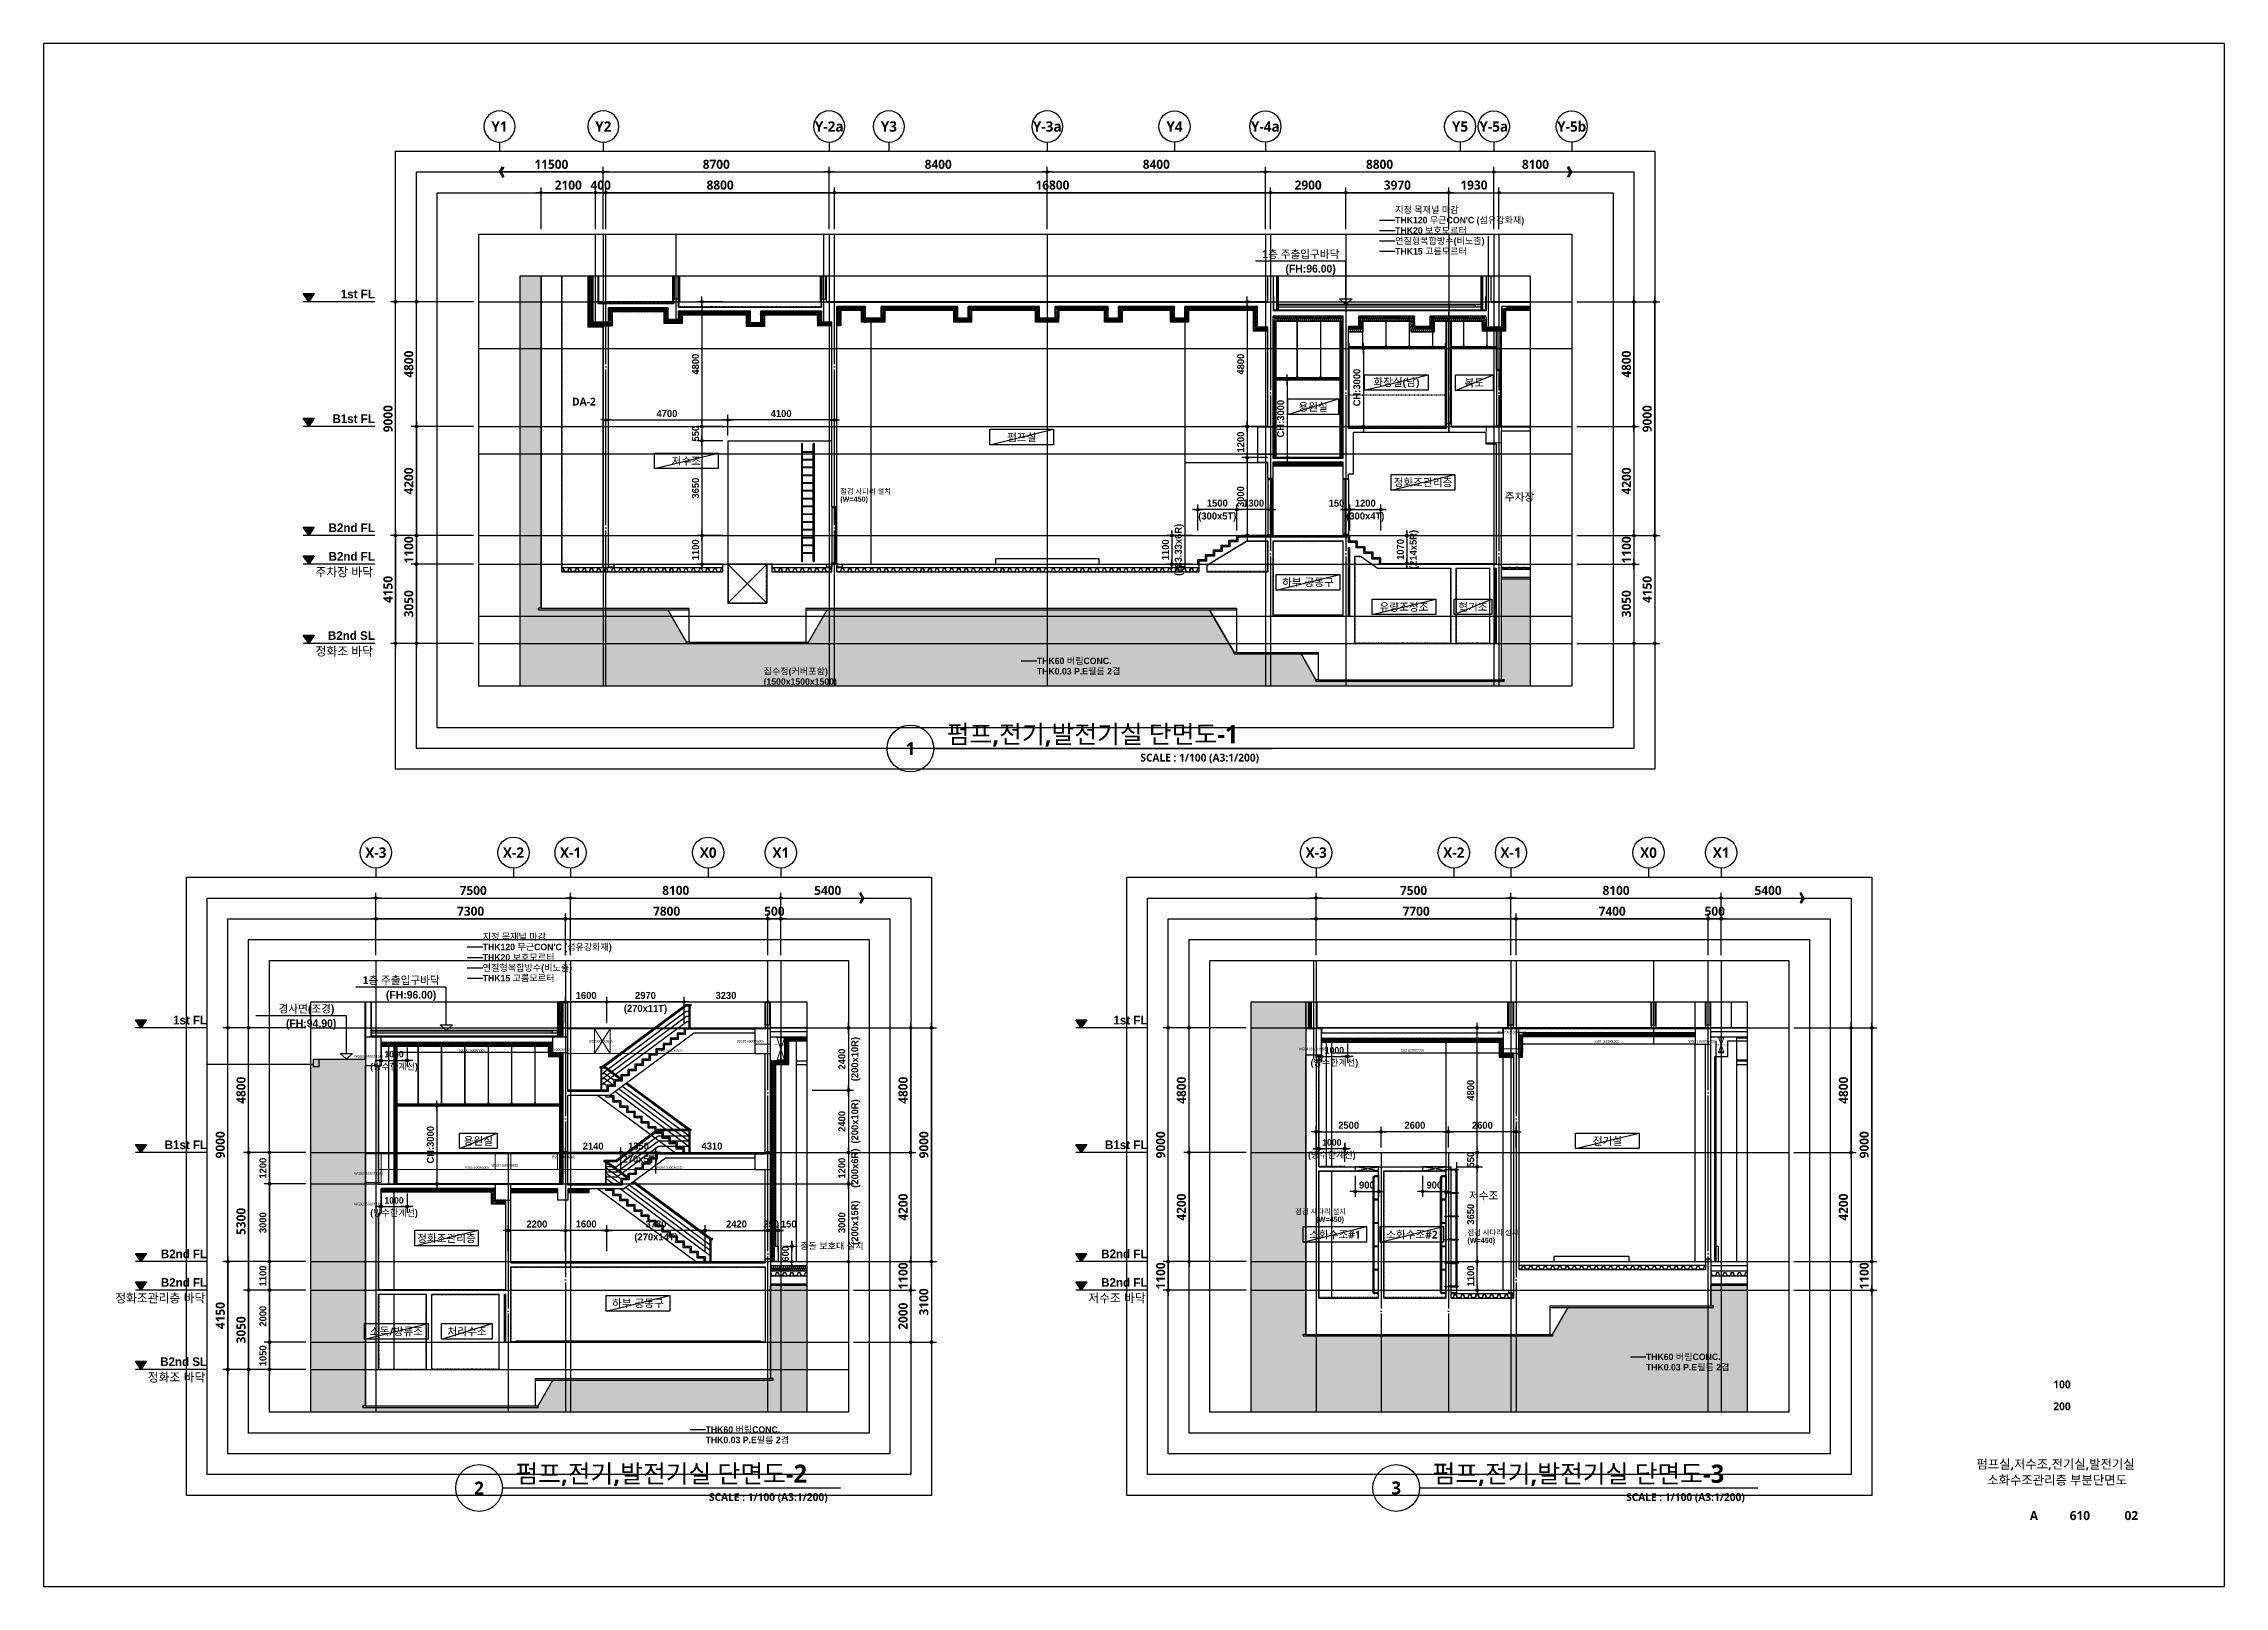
# Model space of a CAD drawing. Header units: millimetres. Extents: x 0 to 168000, y 0 to 59400.
# Drawn here: x 84000 to 168000, y 0 to 59400 of the extents above; entities that cross this region are included whole.
import ezdxf
from ezdxf.enums import TextEntityAlignment as Align

# ---------------------------------------------------------------- set-up
doc = ezdxf.new("R2010")
doc.units = ezdxf.units.MM
doc.header["$LTSCALE"] = 100
for name, pattern in [('CEN', [62, 60, -1, 0, -1]), ('HID', [0.5, 0.25, -0.25]), ('HIDDEN', [0.375, 0.25, -0.125]), ('주단면도-1$0$STD_CENTER', [66, 60, -2, 2, -2])]:
    doc.linetypes.add(name, pattern=pattern)
doc.layers.get('Defpoints').update_dxf_attribs({"color": 153})
for name, color, linetype in [('1co_visible', 1, 'Continuous'), ('1hi_invisible', 1, 'HIDDEN'), ('7FIN', 5, 'Continuous'), ('8HAT', 8, 'Continuous'), ('A-ANNO-DIM', 4, 'Continuous'), ('A-ANNO-TEXT1', 7, 'Continuous'), ('A-ANNO-TITL', 7, 'Continuous'), ('A-CEN', 1, 'CEN'), ('A-DOOR-HEAD', 5, 'Continuous'), ('A-DOOR-JAMB', 4, 'Continuous'), ('A-DOOR-SILL', 8, 'Continuous'), ('A-ELEV-LIN3', 8, 'Continuous'), ('A-FLOR-INSL', 8, 'Continuous'), ('A-MARK', 7, 'Continuous'), ('A-MKXS-TEXT1', 3, 'Continuous'), ('A-SECT-Hrail1', 8, 'Continuous'), ('A-SECT-Hrail2', 6, 'Continuous'), ('A-SECT-STAIRS', 4, 'Continuous'), ('A-ST-AXIS-BUB', 7, 'Continuous'), ('A-ST-AXIS-DIM', 7, 'Continuous'), ('A-ST-CONC', 2, 'Continuous'), ('A-WALL-DRY1', 7, 'Continuous'), ('AA-XXXX-TXT1', 2, 'Continuous'), ('AA-XXXX-TXT2', 3, 'Continuous'), ('C02-AA$0$A-FIN-TYP1', 6, 'Continuous'), ('C02-AA$0$A-SECT-CLNG', 6, 'Continuous'), ('C02-AA$0$A-SECT-MATR1', 4, 'Continuous'), ('CEN', 1, 'Continuous'), ('CON', 2, 'Continuous'), ('DIM', 7, 'Continuous'), ('ELE4', 4, 'Continuous'), ('HID', 7, 'HID'), ('land-sol', 252, 'Continuous'), ('Leader', 7, 'Continuous'), ('OPEN1', 5, 'HID'), ('SYM', 7, 'Continuous'), ('TEXT', 3, 'Continuous'), ('갈바륨 V-115', 141, 'Continuous'), ('저온단열', 160, 'Continuous'), ('주단면도-1$0$A-FIN-TYP1', 6, 'Continuous'), ('주단면도-1$0$A-OUT-FIN-TYP2', 4, 'Continuous'), ('주단면도-1$0$A-ST-AXIS-CEN', 252, '주단면도-1$0$STD_CENTER'), ('주단면도-1$0$A-ST-CONC', 2, 'Continuous'), ('주단면도-1$0$A-WALL-MASN', 3, 'Continuous'), ('주단면도-1$0$저온단열', 160, 'Continuous'), ('철골', 2, 'Continuous'), ('충돌방지대 IN', 4, 'Continuous')]:
    doc.layers.add(name, color=color, linetype=linetype)
for name, color, linetype, plot in [('A-ANNO-NPLT', 129, 'Continuous', False), ('G(그리드1)', 185, 'Continuous', False), ('G(그리드2)', 235, 'Continuous', False)]:
    doc.layers.add(name, color=color, linetype=linetype, plot=plot)
doc.layers.add('A-ELEV-LIN2', color=7, linetype='Continuous', lineweight=25)
doc.layers.add('A-XXXX-NPLT', color=144, linetype='Continuous', lineweight=15, plot=False)
doc.styles.add('2020음성 1차', font='나눔고딕Bold.ttf')
doc.styles.add('SH_진천_나눔', font='')
doc.styles.add('맑은고딕', font='')
doc.styles.get('SH_진천_나눔').set_extended_font_data('NanumGothic', bold=True)
doc.styles.get('맑은고딕').set_extended_font_data('Malgun Gothic')
doc.dimstyles.new('SHP 100', dxfattribs={"dimscale": 100, "dimtxt": 3.5, "dimasz": 1, "dimexe": 2, "dimexo": 2, "dimgap": 1, "dimtad": 1, "dimdec": 0, "dimzin": 0, "dimdsep": 46, "dimtxsty": 'SH_진천_나눔', "dimblk": 'DIMDOT', "dimcen": 0.09, "dimclrd": 256, "dimclre": 256, "dimclrt": 3, "dimadec": 0, "dimazin": 1, "dimtfac": 1, "dimtdec": 0, "dimtix": 1, "dimtmove": 2, "dimatfit": 0, "dimldrblk": 'DIMDOT', "dimfxl": 1, "dimtolj": 1, "dimtzin": 0, "dimlwd": -1, "dimlwe": -1, "dimarcsym": 0})
doc.dimstyles.new('SHP 100내부', dxfattribs={"dimscale": 100, "dimtxt": 2.7, "dimasz": 1, "dimexe": 2, "dimexo": 2, "dimgap": 1, "dimtad": 1, "dimdec": 0, "dimzin": 0, "dimdsep": 46, "dimtxsty": '2020음성 1차', "dimblk": 'DIMDOT', "dimcen": 0.09, "dimclrd": 256, "dimclre": 256, "dimclrt": 3, "dimadec": 0, "dimazin": 1, "dimtfac": 1, "dimtdec": 0, "dimtix": 1, "dimtmove": 2, "dimatfit": 0, "dimldrblk": 'DIMDOT', "dimfxl": 1, "dimtolj": 1, "dimtzin": 0, "dimlwd": -1, "dimlwe": -1, "dimarcsym": 0})
doc.dimstyles.new('내부', dxfattribs={"dimscale": 100, "dimtxt": 2.5, "dimasz": 0.75, "dimexe": 2, "dimexo": 2, "dimgap": 1, "dimtad": 1, "dimdec": 0, "dimdsep": 46, "dimtxsty": '2020음성 1차', "dimblk": 'Z_DOT', "dimcen": 3, "dimdle": 3, "dimclrd": 7, "dimclre": 7, "dimclrt": 3, "dimadec": 0, "dimazin": 0, "dimtfac": 1, "dimtdec": 0, "dimtix": 1, "dimtmove": 2, "dimatfit": 3, "dimfxl": 1, "dimtolj": 1, "dimtzin": 0, "dimarcsym": 0})

msp = doc.modelspace()

# ---------------------------------------------------------------- texts
at = {"layer": 'A-ANNO-TEXT1'}
for s, height, style, p in [('Y1', 400, 'SH_진천_나눔', (101559.1, 56209.1)), ('Y2', 400, 'SH_진천_나눔', (105559.1, 56209.1)), ('Y-2a', 400, 'SH_진천_나눔', (114259.1, 56209.1)), ('Y3', 400, 'SH_진천_나눔', (116559.1, 56209.1)), ('Y-3a', 400, 'SH_진천_나눔', (122659.1, 56209.1)), ('Y4', 400, 'SH_진천_나눔', (127559.1, 56209.1)), ('Y-4a', 400, 'SH_진천_나눔', (131059.1, 56209.1)), ('Y5', 400, 'SH_진천_나눔', (138559.1, 56209.1)), ('Y-5a', 400, 'SH_진천_나눔', (139859.1, 56209.1)), ('Y-5b', 400, 'SH_진천_나눔', (142859.1, 56209.1)), ('하부 공동구', 300, '2020음성 1차', (132699.4, 38658.4)), ('X-3', 400, 'SH_진천_나눔', (96798, 28252)), ('X-2', 400, 'SH_진천_나눔', (102098, 28252)), ('X-1', 400, 'SH_진천_나눔', (104298, 28252)), ('X0', 400, 'SH_진천_나눔', (109598, 28252)), ('X1', 400, 'SH_진천_나눔', (112398, 28252)), ('X-3', 400, 'SH_진천_나눔', (133018.8, 28252)), ('X-2', 400, 'SH_진천_나눔', (138318.8, 28252)), ('X-1', 400, 'SH_진천_나눔', (140518.8, 28252)), ('X0', 400, 'SH_진천_나눔', (145818.8, 28252)), ('X1', 400, 'SH_진천_나눔', (148618.8, 28252)), ('하부 공동구', 300, '2020음성 1차', (106891.5, 10899.9))]:
    msp.add_text(s, height=height, dxfattribs=dict(at, style=style)).set_placement(p, align=Align.MIDDLE_CENTER)
at = {"layer": 'A-ANNO-TEXT1', "style": 'SH_진천_나눔'}
for s, p in [('화장실(남)', (136106.6, 46353.9)), ('복도', (139106.8, 46343.4)), ('DA-2', (104811.1, 45617.6)), ('용원실', (132899.7, 45417.5)), ('펌프실', (121676.4, 44250.7)), ('저수조', (108754.9, 43335)), ('정화조관리층', (137132.4, 42511.6)), ('주차장', (140852.7, 41951.9)), ('유량조정조', (136397.6, 37714.5)), ('협기조', (139056.7, 37714.5)), ('용원실', (100744.8, 17155.5)), ('전기실', (144234.4, 17155.5)), ('저수조', (139468.4, 15048.6)), ('정화조관리층', (99518.1, 13408.6)), ('소화수조#1', (133736.8, 13550.3)), ('소화수조#2', (136702.9, 13550.3)), ('소독/방류조', (97586.5, 9821.1)), ('처리수조', (100307.2, 9821.1))]:
    msp.add_text(s, height=300, dxfattribs=at).set_placement(p, align=Align.MIDDLE)
at = {"layer": 'A-ANNO-TITL', "style": 'SH_진천_나눔'}
for s, height, p in [('100', 300, (161745.2, 7777.8)), ('200', 300, (161745.2, 6933.4)), ('펌프실,저수조,전기실,발전기실 ', 350, (161556.8, 4697.3)), ('소화수조관리층 부분단면도', 350, (161556.8, 4097.3)), ('A', 350, (160662.5, 2727.1)), ('610', 350, (162433.6, 2727.1)), ('02', 350, (164415.8, 2727.1))]:
    msp.add_text(s, height=height, dxfattribs=at).set_placement(p, align=Align.MIDDLE)
at = {"layer": 'A-MKXS-TEXT1', "style": '2020음성 1차'}
for s, p in [('지정 목재널 마감', (136059.1, 53005.7)), ("THK120 무근CON'C (섬유강화재)", (136059.1, 52605.7)), ('THK20 보호모르터', (136059.1, 52205.7)), ('THK15 고름모르터', (136059.1, 51405.7)), ('연질형복합방수(비노출)', (136059.1, 51805.7)), ('집수정(커버포함)', (111731, 35235.2)), ('THK60 버림CONC.', (122259.1, 35635.2)), ('THK0.03 P.E필름 2겹', (122259.1, 35235.2)), ('(1500x1500x1500)', (111731, 34838.2)), ("THK120 무근CON'C (섬유강화재)", (100913, 24618.7)), ('THK20 보호모르터', (100913, 24218.7)), ('지정 목재널 마감', (100913, 25018.7)), ('THK15 고름모르터', (100913, 23418.7)), ('연질형복합방수(비노출)', (100913, 23818.7)), ('THK60 버림CONC.', (145718.8, 8838.1)), ('THK0.03 P.E필름 2겹', (145718.8, 8438.1)), ('THK60 버림CONC.', (109498, 6038.1)), ('THK0.03 P.E필름 2겹', (109498, 5638.1))]:
    msp.add_text(s, height=250, dxfattribs=at).set_placement(p, align=Align.MIDDLE_LEFT)
for s, p in [('1층 주출입구바닥', (130938, 51145.2)), ('1층 주출입구바닥', (96288.5, 23188.1)), ('경사면(조경)', (93051.3, 22088.1))]:
    msp.add_text(s, height=300, dxfattribs=at).set_placement(p)
for s, p in [('(FH:96.00)', (133772.7, 50584.9)), ('(FH:96.00)', (99123.1, 22627.9)), ('(FH:94.90)', (95274.3, 21527.9))]:
    msp.add_text(s, height=300, dxfattribs=at).set_placement(p, align=Align.RIGHT)
msp.add_text('충돌 보호대 설치', height=250, dxfattribs=at).set_placement((115582.3, 13106.8), align=Align.MIDDLE_RIGHT)
at = {"layer": 'A-ST-AXIS-DIM', "color": 3, "char_height": 350, "attachment_point": 5, "style": 'SH_진천_나눔'}
for s, insert in [('\\A1;11500', (103559.1, 54751)), ('\\A1;8100', (141464.1, 54751)), ('\\A1;5400', (114203, 26793.9)), ('\\A1;5400', (150423.8, 26793.9))]:
    msp.add_mtext(s, dxfattribs=dict(at, insert=insert))
at = {"layer": 'A-XXXX-NPLT', "style": '맑은고딕'}
for s, height, p in [('B83 (600X950)', 100, (105467.7, 20976.3)), ('WG81 (600X600)', 100, (111216.7, 20979)), ('WG81A (600X770)', 100, (140531.2, 21329.1)), ('G81 (600X600)', 100, (144218.8, 20972)), ('WG81 (600X600)', 100, (147870.7, 20979)), ('WG83 (600X1100)', 100, (96513.2, 20394)), ('B87A (600X600)', 100, (100498, 20622.5)), ('B84 (600X600)', 100, (103849.9, 20659)), ('WG85 (600X950)', 100, (108091.6, 20622)), ('1SG13(912X302)', 50, (112398, 20852)), ('WG84 (600X1000)', 100, (132891.6, 20681.8)), ('G82 (600X770)', 100, (136718.8, 20632)), ('B94 (400X600)', 100, (100691.6, 16116.1)), ('WG91 (600X600)', 100, (101756.2, 16202.6)), ('B95 (400X600)', 100, (104030.5, 16522.9)), ('WG91 (600X600)', 100, (108091.6, 16116.1)), ('WG92 (600X1100)', 100, (96513.2, 15894)), ('WG92 (600X1100)', 100, (96513.2, 14714))]:
    msp.add_text(s, height=height, dxfattribs=at).set_placement(p, align=Align.MIDDLE)
at = {"layer": 'AA-XXXX-TXT2', "style": '2020음성 1차'}
for s, p in [('1st FL', (96759.1, 49759.1)), ('B1st FL', (96759.1, 44959.1)), ('B2nd FL', (96759.1, 40759.1)), ('B2nd FL', (96759.1, 39659.1)), ('주차장 바닥', (96689, 39054.5)), ('정화조 바닥', (96689, 36004.5)), ('B2nd SL', (96759.1, 36609.1)), ('1st FL', (90298, 21802)), ('1st FL', (126518.8, 21802)), ('B1st FL', (90298, 17002)), ('B1st FL', (126518.8, 17002)), ('B2nd FL', (90298, 12802)), ('B2nd FL', (126518.8, 12802)), ('B2nd FL', (90298, 11702)), ('B2nd FL', (126518.8, 11702)), ('정화조관리층 바닥', (90227.8, 11097.4)), ('저수조 바닥', (126448.6, 11097.4)), ('B2nd SL', (90298, 8652)), ('정화조 바닥', (90227.8, 8047.4))]:
    msp.add_text(s, height=333.33, dxfattribs=at).set_placement(p, align=Align.MIDDLE_RIGHT)
at = {"layer": 'TEXT', "style": '2020음성 1차'}
for s, p in [('점검 사다리 설치', (114683.3, 42160.8)), ('(W=450)', (114683.3, 41860.8)), ('점검 사다리 설치', (132210.8, 14431.3)), ('(W=450)', (133020.2, 14131.3)), ('점검 사다리 설치', (138843, 13622.9)), ('(W=450)', (138843, 13322.9))]:
    msp.add_text(s, height=200, dxfattribs=at).set_placement(p, align=Align.MIDDLE_LEFT)

# ---------------------------------------------------------------- blocks, each defined once
blk = doc.blocks.new('G$CDF3A20EC')
at = {"layer": 'A-XXXX-NPLT'}
for p, q in [((131, 600), (331, 0)), ((131, 0), (331, 600))]:
    blk.add_line(p, q, dxfattribs=at)
at = {"layer": '철골', "ltscale": 3}
for p, q in [((131, 600), (331, 600)), ((131, 600), (131, 583)), ((226, 583), (131, 583)), ((226, 17), (131, 17)), ((131, 0), (131, 17)), ((131, 0), (331, 0)), ((226, 17), (226, 583)), ((237, 17), (237, 583)), ((237, 583), (331, 583)), ((331, 17), (237, 17)), ((331, 600), (331, 583)), ((331, 0), (331, 17))]:
    blk.add_line(p, q, dxfattribs=at)
at = {"layer": 'A-XXXX-NPLT', "style": '맑은고딕'}
blk.add_text('1SG1(600X200)', height=50, dxfattribs=at).set_placement((231, 300), align=Align.MIDDLE)
blk = doc.blocks.new('*U9288')
at = {"layer": 'A-ANNO-TITL'}
blk.add_line((0, 0), (6514, 0), dxfattribs=at)
blk.add_circle((-450, 0), 450, dxfattribs=at)
at = {"layer": 'AA-XXXX-TXT1', "style": 'SH_진천_나눔'}
blk.add_attdef('DWG.TITLE', (250, 100), '', height=350, dxfattribs=at)
at = {"layer": 'AA-XXXX-TXT1', "color": 7, "style": 'SH_진천_나눔'}
blk.add_attdef('NO1', text='', height=300, dxfattribs=at).set_placement((-450, 0), align=Align.MIDDLE)
at = {"layer": 'AA-XXXX-TXT1', "style": 'SH_진천_나눔'}
blk.add_attdef('SCALE', text='', height=150, dxfattribs=at).set_placement((6264, -100), align=Align.TOP_RIGHT)
blk = doc.blocks.new('DIMDOT')
at = {"color": 0}
blk.add_line((-2, 0), (2, 0), dxfattribs=at)
for radius in [0.5, 0.25]:
    blk.add_circle((0, 0), radius, dxfattribs=at)
blk = doc.blocks.new('*D9292')
at = {"layer": 'A-ST-AXIS-DIM'}
for p, q in [((105559, 52259), (105559, 54659)), ((114259, 52259), (114259, 54659)), ((105659, 54459), (114159, 54459))]:
    blk.add_line(p, q, dxfattribs=at)
at = {"layer": 'Defpoints', "color": 0}
for p in [(114259, 54459), (105559, 52059), (114259, 52059)]:
    blk.add_point(p, dxfattribs=at)
at = {"layer": 'A-ST-AXIS-DIM', "linetype": 'ByBlock', "xscale": 100, "yscale": 100, "zscale": 100, "rotation": 180}
blk.add_blockref('DIMDOT', (105559, 54459), dxfattribs=at)
at = {"layer": 'A-ST-AXIS-DIM', "linetype": 'ByBlock', "xscale": 100, "yscale": 100, "zscale": 100}
blk.add_blockref('DIMDOT', (114259, 54459), dxfattribs=at)
at = {"layer": 'A-ST-AXIS-DIM', "color": 3, "insert": (109909, 54752), "char_height": 350, "attachment_point": 5, "style": 'SH_진천_나눔'}
blk.add_mtext('\\A1;8700', dxfattribs=at)
blk = doc.blocks.new('*D9293')
at = {"layer": 'A-ST-AXIS-DIM'}
for p, q in [((138129, 52259), (138129, 53859)), ((140059, 52259), (140059, 53859)), ((138229, 53659), (139959, 53659))]:
    blk.add_line(p, q, dxfattribs=at)
at = {"layer": 'Defpoints', "color": 0}
for p in [(140059, 53659), (138129, 52059), (140059, 52059)]:
    blk.add_point(p, dxfattribs=at)
at = {"layer": 'A-ST-AXIS-DIM', "linetype": 'ByBlock', "xscale": 100, "yscale": 100, "zscale": 100, "rotation": 180}
blk.add_blockref('DIMDOT', (138129, 53659), dxfattribs=at)
at = {"layer": 'A-ST-AXIS-DIM', "linetype": 'ByBlock', "xscale": 100, "yscale": 100, "zscale": 100}
blk.add_blockref('DIMDOT', (140059, 53659), dxfattribs=at)
at = {"layer": 'A-ST-AXIS-DIM', "color": 3, "insert": (139094, 53952), "char_height": 350, "attachment_point": 5, "style": 'SH_진천_나눔'}
blk.add_mtext('\\A1;1930', dxfattribs=at)
blk = doc.blocks.new('*D9294')
at = {"layer": 'A-ST-AXIS-DIM'}
for p, q in [((105659, 52259), (105659, 53859)), ((114459, 52259), (114459, 53859)), ((114359, 53659), (105759, 53659))]:
    blk.add_line(p, q, dxfattribs=at)
at = {"layer": 'Defpoints', "color": 0}
for p in [(105659, 53659), (105659, 52059), (114459, 52059)]:
    blk.add_point(p, dxfattribs=at)
at = {"layer": 'A-ST-AXIS-DIM', "linetype": 'ByBlock', "xscale": 100, "yscale": 100, "zscale": 100, "rotation": 180}
blk.add_blockref('DIMDOT', (105659, 53659), dxfattribs=at)
at = {"layer": 'A-ST-AXIS-DIM', "linetype": 'ByBlock', "xscale": 100, "yscale": 100, "zscale": 100}
blk.add_blockref('DIMDOT', (114459, 53659), dxfattribs=at)
at = {"layer": 'A-ST-AXIS-DIM', "color": 3, "insert": (110059, 53952), "char_height": 350, "attachment_point": 5, "style": 'SH_진천_나눔'}
blk.add_mtext('\\A1;8800', dxfattribs=at)
blk = doc.blocks.new('*D9295')
at = {"layer": 'A-ST-AXIS-DIM'}
for p, q in [((131259, 52259), (131259, 53859)), ((134159, 52259), (134159, 53859)), ((134059, 53659), (131359, 53659))]:
    blk.add_line(p, q, dxfattribs=at)
at = {"layer": 'Defpoints', "color": 0}
for p in [(131259, 53659), (131259, 52059), (134159, 52059)]:
    blk.add_point(p, dxfattribs=at)
at = {"layer": 'A-ST-AXIS-DIM', "linetype": 'ByBlock', "xscale": 100, "yscale": 100, "zscale": 100, "rotation": 180}
blk.add_blockref('DIMDOT', (131259, 53659), dxfattribs=at)
at = {"layer": 'A-ST-AXIS-DIM', "linetype": 'ByBlock', "xscale": 100, "yscale": 100, "zscale": 100}
blk.add_blockref('DIMDOT', (134159, 53659), dxfattribs=at)
at = {"layer": 'A-ST-AXIS-DIM', "color": 3, "insert": (132709, 53952), "char_height": 350, "attachment_point": 5, "style": 'SH_진천_나눔'}
blk.add_mtext('\\A1;2900', dxfattribs=at)
blk = doc.blocks.new('*D9296')
at = {"layer": 'A-ST-AXIS-DIM'}
for p, q in [((134159, 52259), (134159, 53859)), ((138129, 52259), (138129, 53859)), ((138029, 53659), (134259, 53659))]:
    blk.add_line(p, q, dxfattribs=at)
at = {"layer": 'Defpoints', "color": 0}
for p in [(134159, 53659), (134159, 52059), (138129, 52059)]:
    blk.add_point(p, dxfattribs=at)
at = {"layer": 'A-ST-AXIS-DIM', "linetype": 'ByBlock', "xscale": 100, "yscale": 100, "zscale": 100, "rotation": 180}
blk.add_blockref('DIMDOT', (134159, 53659), dxfattribs=at)
at = {"layer": 'A-ST-AXIS-DIM', "linetype": 'ByBlock', "xscale": 100, "yscale": 100, "zscale": 100}
blk.add_blockref('DIMDOT', (138129, 53659), dxfattribs=at)
at = {"layer": 'A-ST-AXIS-DIM', "color": 3, "insert": (136144, 53952), "char_height": 350, "attachment_point": 5, "style": 'SH_진천_나눔'}
blk.add_mtext('\\A1;3970', dxfattribs=at)
blk = doc.blocks.new('*D9299')
at = {"layer": 'A-ST-AXIS-DIM'}
for p, q in [((114259, 52259), (114259, 54659)), ((122659, 52259), (122659, 54659)), ((114359, 54459), (122559, 54459))]:
    blk.add_line(p, q, dxfattribs=at)
at = {"layer": 'Defpoints', "color": 0}
for p in [(122659, 54459), (114259, 52059), (122659, 52059)]:
    blk.add_point(p, dxfattribs=at)
at = {"layer": 'A-ST-AXIS-DIM', "linetype": 'ByBlock', "xscale": 100, "yscale": 100, "zscale": 100, "rotation": 180}
blk.add_blockref('DIMDOT', (114259, 54459), dxfattribs=at)
at = {"layer": 'A-ST-AXIS-DIM', "linetype": 'ByBlock', "xscale": 100, "yscale": 100, "zscale": 100}
blk.add_blockref('DIMDOT', (122659, 54459), dxfattribs=at)
at = {"layer": 'A-ST-AXIS-DIM', "color": 3, "insert": (118459, 54752), "char_height": 350, "attachment_point": 5, "style": 'SH_진천_나눔'}
blk.add_mtext('\\A1;8400', dxfattribs=at)
blk = doc.blocks.new('*D9300')
at = {"layer": 'A-ST-AXIS-DIM'}
for p, q in [((122659, 52259), (122659, 54659)), ((131059, 52259), (131059, 54659)), ((122759, 54459), (130959, 54459))]:
    blk.add_line(p, q, dxfattribs=at)
at = {"layer": 'Defpoints', "color": 0}
for p in [(131059, 54459), (122659, 52059), (131059, 52059)]:
    blk.add_point(p, dxfattribs=at)
at = {"layer": 'A-ST-AXIS-DIM', "linetype": 'ByBlock', "xscale": 100, "yscale": 100, "zscale": 100, "rotation": 180}
blk.add_blockref('DIMDOT', (122659, 54459), dxfattribs=at)
at = {"layer": 'A-ST-AXIS-DIM', "linetype": 'ByBlock', "xscale": 100, "yscale": 100, "zscale": 100}
blk.add_blockref('DIMDOT', (131059, 54459), dxfattribs=at)
at = {"layer": 'A-ST-AXIS-DIM', "color": 3, "insert": (126859, 54752), "char_height": 350, "attachment_point": 5, "style": 'SH_진천_나눔'}
blk.add_mtext('\\A1;8400', dxfattribs=at)
blk = doc.blocks.new('*D9301')
at = {"layer": 'A-ST-AXIS-DIM'}
for p, q in [((131059, 52259), (131059, 54659)), ((139859, 52259), (139859, 54659)), ((131159, 54459), (139759, 54459))]:
    blk.add_line(p, q, dxfattribs=at)
at = {"layer": 'Defpoints', "color": 0}
for p in [(139859, 54459), (131059, 52059), (139859, 52059)]:
    blk.add_point(p, dxfattribs=at)
at = {"layer": 'A-ST-AXIS-DIM', "linetype": 'ByBlock', "xscale": 100, "yscale": 100, "zscale": 100, "rotation": 180}
blk.add_blockref('DIMDOT', (131059, 54459), dxfattribs=at)
at = {"layer": 'A-ST-AXIS-DIM', "linetype": 'ByBlock', "xscale": 100, "yscale": 100, "zscale": 100}
blk.add_blockref('DIMDOT', (139859, 54459), dxfattribs=at)
at = {"layer": 'A-ST-AXIS-DIM', "color": 3, "insert": (135459, 54752), "char_height": 350, "attachment_point": 5, "style": 'SH_진천_나눔'}
blk.add_mtext('\\A1;8800', dxfattribs=at)
blk = doc.blocks.new('*D9302')
at = {"layer": 'A-ST-AXIS-DIM'}
for p, q in [((114459, 52259), (114459, 53859)), ((131259, 52259), (131259, 53859)), ((131159, 53659), (114559, 53659))]:
    blk.add_line(p, q, dxfattribs=at)
at = {"layer": 'Defpoints', "color": 0}
for p in [(114459, 53659), (114459, 52059), (131259, 52059)]:
    blk.add_point(p, dxfattribs=at)
at = {"layer": 'A-ST-AXIS-DIM', "linetype": 'ByBlock', "xscale": 100, "yscale": 100, "zscale": 100, "rotation": 180}
blk.add_blockref('DIMDOT', (114459, 53659), dxfattribs=at)
at = {"layer": 'A-ST-AXIS-DIM', "linetype": 'ByBlock', "xscale": 100, "yscale": 100, "zscale": 100}
blk.add_blockref('DIMDOT', (131259, 53659), dxfattribs=at)
at = {"layer": 'A-ST-AXIS-DIM', "color": 3, "insert": (122859, 53952), "char_height": 350, "attachment_point": 5, "style": 'SH_진천_나눔'}
blk.add_mtext('\\A1;16800', dxfattribs=at)
blk = doc.blocks.new('*D9303')
at = {"layer": 'A-ST-AXIS-DIM'}
for p, q in [((105259, 52259), (105259, 53859)), ((105659, 52259), (105659, 53859)), ((105159, 53659), (105059, 53659)), ((105659, 53659), (105259, 53659)), ((105759, 53659), (105859, 53659))]:
    blk.add_line(p, q, dxfattribs=at)
at = {"layer": 'Defpoints', "color": 0}
for p in [(105259, 53659), (105259, 52059), (105659, 52059)]:
    blk.add_point(p, dxfattribs=at)
at = {"layer": 'A-ST-AXIS-DIM', "linetype": 'ByBlock', "xscale": 100, "yscale": 100, "zscale": 100}
blk.add_blockref('DIMDOT', (105259, 53659), dxfattribs=at)
at = {"layer": 'A-ST-AXIS-DIM', "linetype": 'ByBlock', "xscale": 100, "yscale": 100, "zscale": 100, "rotation": 180}
blk.add_blockref('DIMDOT', (105659, 53659), dxfattribs=at)
at = {"layer": 'A-ST-AXIS-DIM', "color": 3, "insert": (105459, 53951), "char_height": 350, "attachment_point": 5, "style": 'SH_진천_나눔'}
blk.add_mtext('\\A1;400', dxfattribs=at)
blk = doc.blocks.new('*D9304')
at = {"layer": 'A-ST-AXIS-DIM'}
for p, q in [((103159, 52259), (103159, 53859)), ((105259, 52259), (105259, 53859)), ((105159, 53659), (103259, 53659))]:
    blk.add_line(p, q, dxfattribs=at)
at = {"layer": 'Defpoints', "color": 0}
for p in [(103159, 53659), (103159, 52059), (105259, 52059)]:
    blk.add_point(p, dxfattribs=at)
at = {"layer": 'A-ST-AXIS-DIM', "linetype": 'ByBlock', "xscale": 100, "yscale": 100, "zscale": 100, "rotation": 180}
blk.add_blockref('DIMDOT', (103159, 53659), dxfattribs=at)
at = {"layer": 'A-ST-AXIS-DIM', "linetype": 'ByBlock', "xscale": 100, "yscale": 100, "zscale": 100}
blk.add_blockref('DIMDOT', (105259, 53659), dxfattribs=at)
at = {"layer": 'A-ST-AXIS-DIM', "color": 3, "insert": (104209, 53951), "char_height": 350, "attachment_point": 5, "style": 'SH_진천_나눔'}
blk.add_mtext('\\A1;2100', dxfattribs=at)
blk = doc.blocks.new('Level - GL_Architecture-538196-단면도-1')
at = {"layer": 'A-MARK'}
blk.add_hatch(color=256, dxfattribs=at).paths.add_polyline_path([(-50332, 900), (-49732, 0), (-49132, 900)], flags=0)
for p, q in [((-50332, 900), (-49132, 900)), ((-49732, 0), (-50332, 900)), ((-49132, 900), (-49732, 0)), ((-42506, 0), (-50332, 0))]:
    blk.add_line(p, q, dxfattribs=at)
blk = doc.blocks.new('*D9305')
at = {"layer": 'A-ST-AXIS-DIM'}
for p, q in [((100559, 49459), (97359, 49459)), ((97559, 40559), (97559, 49359)), ((100559, 40459), (97359, 40459))]:
    blk.add_line(p, q, dxfattribs=at)
at = {"layer": 'Defpoints', "color": 0}
for p in [(97559, 49459), (100759, 49459), (100759, 40459)]:
    blk.add_point(p, dxfattribs=at)
at = {"layer": 'A-ST-AXIS-DIM', "linetype": 'ByBlock', "xscale": 100, "yscale": 100, "zscale": 100}
for p, rotation in [((97559, 49459), 90), ((97559, 40459), 270)]:
    blk.add_blockref('DIMDOT', p, dxfattribs=dict(at, rotation=rotation))
at = {"layer": 'A-ST-AXIS-DIM', "color": 3, "insert": (97266, 44959), "char_height": 350, "attachment_point": 5, "rotation": 90, "style": 'SH_진천_나눔'}
blk.add_mtext('\\A1;9000', dxfattribs=at)
blk = doc.blocks.new('*D9306')
at = {"layer": 'A-ST-AXIS-DIM'}
for p, q in [((100559, 40459), (97359, 40459)), ((97559, 40359), (97559, 36409)), ((100559, 36309), (97359, 36309))]:
    blk.add_line(p, q, dxfattribs=at)
at = {"layer": 'Defpoints', "color": 0}
for p in [(100759, 40459), (97559, 36309), (100759, 36309)]:
    blk.add_point(p, dxfattribs=at)
at = {"layer": 'A-ST-AXIS-DIM', "linetype": 'ByBlock', "xscale": 100, "yscale": 100, "zscale": 100}
for p, rotation in [((97559, 40459), 90), ((97559, 36309), 270)]:
    blk.add_blockref('DIMDOT', p, dxfattribs=dict(at, rotation=rotation))
at = {"layer": 'A-ST-AXIS-DIM', "color": 3, "insert": (97267, 38384), "char_height": 350, "attachment_point": 5, "rotation": 90, "style": 'SH_진천_나눔'}
blk.add_mtext('\\A1;4150', dxfattribs=at)
blk = doc.blocks.new('*D9307')
at = {"layer": 'A-ST-AXIS-DIM'}
for p, q in [((100559, 44659), (98159, 44659)), ((98359, 44559), (98359, 40559)), ((100559, 40459), (98159, 40459))]:
    blk.add_line(p, q, dxfattribs=at)
at = {"layer": 'Defpoints', "color": 0}
for p in [(100759, 44659), (98359, 40459), (100759, 40459)]:
    blk.add_point(p, dxfattribs=at)
at = {"layer": 'A-ST-AXIS-DIM', "linetype": 'ByBlock', "xscale": 100, "yscale": 100, "zscale": 100}
for p, rotation in [((98359, 44659), 90), ((98359, 40459), 270)]:
    blk.add_blockref('DIMDOT', p, dxfattribs=dict(at, rotation=rotation))
at = {"layer": 'A-ST-AXIS-DIM', "color": 3, "insert": (98067, 42559), "char_height": 350, "attachment_point": 5, "rotation": 90, "style": 'SH_진천_나눔'}
blk.add_mtext('\\A1;4200', dxfattribs=at)
blk = doc.blocks.new('*D9308')
at = {"layer": 'A-ST-AXIS-DIM'}
for p, q in [((100559, 49459), (98159, 49459)), ((98359, 44759), (98359, 49359)), ((100559, 44659), (98159, 44659))]:
    blk.add_line(p, q, dxfattribs=at)
at = {"layer": 'Defpoints', "color": 0}
for p in [(98359, 49459), (100759, 49459), (100759, 44659)]:
    blk.add_point(p, dxfattribs=at)
at = {"layer": 'A-ST-AXIS-DIM', "linetype": 'ByBlock', "xscale": 100, "yscale": 100, "zscale": 100}
for p, rotation in [((98359, 49459), 90), ((98359, 44659), 270)]:
    blk.add_blockref('DIMDOT', p, dxfattribs=dict(at, rotation=rotation))
at = {"layer": 'A-ST-AXIS-DIM', "color": 3, "insert": (98066, 47059), "char_height": 350, "attachment_point": 5, "rotation": 90, "style": 'SH_진천_나눔'}
blk.add_mtext('\\A1;4800', dxfattribs=at)
blk = doc.blocks.new('*D9309')
at = {"layer": 'A-ANNO-DIM'}
for p, q in [((110159, 44659), (109159, 44659)), ((109359, 44759), (109359, 44859)), ((109359, 44659), (109359, 44109)), ((110159, 44109), (109159, 44109)), ((109359, 44009), (109359, 43909))]:
    blk.add_line(p, q, dxfattribs=at)
at = {"layer": 'Defpoints', "color": 0}
for p in [(110359, 44659), (109359, 44109), (110359, 44109)]:
    blk.add_point(p, dxfattribs=at)
at = {"layer": 'A-ANNO-DIM', "linetype": 'ByBlock', "xscale": 100, "yscale": 100, "zscale": 100}
for p, rotation in [((109359, 44659), 270), ((109359, 44109), 90)]:
    blk.add_blockref('DIMDOT', p, dxfattribs=dict(at, rotation=rotation))
at = {"layer": 'A-ANNO-DIM', "color": 3, "insert": (109111, 44384), "char_height": 270, "attachment_point": 5, "rotation": 90, "style": '2020음성 1차'}
blk.add_mtext('\\A1;550', dxfattribs=at)
blk = doc.blocks.new('*D9311')
at = {"layer": 'A-ANNO-DIM'}
for p, q in [((110159, 44109), (109159, 44109)), ((109359, 44009), (109359, 40559)), ((110159, 40459), (109159, 40459))]:
    blk.add_line(p, q, dxfattribs=at)
at = {"layer": 'Defpoints', "color": 0}
for p in [(110359, 44109), (109359, 40459), (110359, 40459)]:
    blk.add_point(p, dxfattribs=at)
at = {"layer": 'A-ANNO-DIM', "linetype": 'ByBlock', "xscale": 100, "yscale": 100, "zscale": 100}
for p, rotation in [((109359, 44109), 90), ((109359, 40459), 270)]:
    blk.add_blockref('DIMDOT', p, dxfattribs=dict(at, rotation=rotation))
at = {"layer": 'A-ANNO-DIM', "color": 3, "insert": (109110, 42284), "char_height": 270, "attachment_point": 5, "rotation": 90, "style": '2020음성 1차'}
blk.add_mtext('\\A1;3650', dxfattribs=at)
blk = doc.blocks.new('*D9312')
at = {"layer": 'A-ANNO-DIM'}
for p, q in [((131159, 49459), (130159, 49459)), ((130359, 49359), (130359, 44759)), ((131159, 44659), (130159, 44659))]:
    blk.add_line(p, q, dxfattribs=at)
at = {"layer": 'Defpoints', "color": 0}
for p in [(131359, 49459), (130359, 44659), (131359, 44659)]:
    blk.add_point(p, dxfattribs=at)
at = {"layer": 'A-ANNO-DIM', "linetype": 'ByBlock', "xscale": 100, "yscale": 100, "zscale": 100}
for p, rotation in [((130359, 49459), 90), ((130359, 44659), 270)]:
    blk.add_blockref('DIMDOT', p, dxfattribs=dict(at, rotation=rotation))
at = {"layer": 'A-ANNO-DIM', "color": 3, "insert": (130110, 47059), "char_height": 270, "attachment_point": 5, "rotation": 90, "style": '2020음성 1차'}
blk.add_mtext('\\A1;4800', dxfattribs=at)
blk = doc.blocks.new('*D9313')
at = {"layer": 'A-ANNO-DIM'}
for p, q in [((131159, 43459), (130159, 43459)), ((130359, 43359), (130359, 40559)), ((131159, 40459), (130159, 40459))]:
    blk.add_line(p, q, dxfattribs=at)
at = {"layer": 'Defpoints', "color": 0}
for p in [(131359, 43459), (130359, 40459), (131359, 40459)]:
    blk.add_point(p, dxfattribs=at)
at = {"layer": 'A-ANNO-DIM', "linetype": 'ByBlock', "xscale": 100, "yscale": 100, "zscale": 100}
for p, rotation in [((130359, 43459), 90), ((130359, 40459), 270)]:
    blk.add_blockref('DIMDOT', p, dxfattribs=dict(at, rotation=rotation))
at = {"layer": 'A-ANNO-DIM', "color": 3, "insert": (130110, 41959), "char_height": 270, "attachment_point": 5, "rotation": 90, "style": '2020음성 1차'}
blk.add_mtext('\\A1;3000', dxfattribs=at)
blk = doc.blocks.new('*D9314')
at = {"layer": 'A-ANNO-DIM'}
for p, q in [((131159, 44659), (130159, 44659)), ((130359, 44559), (130359, 43559)), ((131159, 43459), (130159, 43459))]:
    blk.add_line(p, q, dxfattribs=at)
at = {"layer": 'Defpoints', "color": 0}
for p in [(131359, 44659), (130359, 43459), (131359, 43459)]:
    blk.add_point(p, dxfattribs=at)
at = {"layer": 'A-ANNO-DIM', "linetype": 'ByBlock', "xscale": 100, "yscale": 100, "zscale": 100}
for p, rotation in [((130359, 44659), 90), ((130359, 43459), 270)]:
    blk.add_blockref('DIMDOT', p, dxfattribs=dict(at, rotation=rotation))
at = {"layer": 'A-ANNO-DIM', "color": 3, "insert": (130111, 44059), "char_height": 270, "attachment_point": 5, "rotation": 90, "style": '2020음성 1차'}
blk.add_mtext('\\A1;1200', dxfattribs=at)
blk = doc.blocks.new('Z_DOT')
at = {"layer": 'DIM', "color": 0}
for p, q in [((-3, 0), (3, 0)), ((0, -3), (0, 3))]:
    blk.add_line(p, q, dxfattribs=at)
for radius in [0.75, 0.375]:
    blk.add_circle((0, 0), radius, dxfattribs=at)
blk = doc.blocks.new('*D9316')
at = {"layer": 'Defpoints', "color": 0}
for p in [(133119, 16852), (133119, 16152), (134119, 16152)]:
    blk.add_point(p, dxfattribs=at)
at = {"layer": 'DIM', "color": 7, "lineweight": -2, "ltscale": 10}
for p, q in [((133044, 16852), (132969, 16852)), ((133119, 16352), (133119, 17052)), ((134119, 16852), (133119, 16852)), ((134119, 16352), (134119, 17052)), ((134194, 16852), (134269, 16852))]:
    blk.add_line(p, q, dxfattribs=at)
at = {"layer": 'DIM', "color": 7, "linetype": 'ByBlock', "lineweight": -2, "xscale": 75, "yscale": 75, "zscale": 75}
blk.add_blockref('Z_DOT', (133119, 16852), dxfattribs=at)
at = {"layer": 'DIM', "color": 7, "linetype": 'ByBlock', "lineweight": -2, "xscale": 75, "yscale": 75, "zscale": 75, "rotation": 180}
blk.add_blockref('Z_DOT', (134119, 16852), dxfattribs=at)
at = {"layer": 'DIM', "color": 3, "char_height": 250, "attachment_point": 5, "style": '2020음성 1차'}
for s, insert in [('\\A1;1000', (133619, 17089)), ('\\A1;(방수한계선)', (133619, 16578))]:
    blk.add_mtext(s, dxfattribs=dict(at, insert=insert))
blk = doc.blocks.new('*D9317')
at = {"layer": 'Defpoints', "color": 0}
for p in [(133219, 21102), (134219, 21102), (134219, 20402)]:
    blk.add_point(p, dxfattribs=at)
at = {"layer": 'DIM', "color": 7, "lineweight": -2, "ltscale": 10}
for p, q in [((133144, 20402), (133069, 20402)), ((133219, 20902), (133219, 20202)), ((133219, 20402), (134219, 20402)), ((134219, 20902), (134219, 20202)), ((134294, 20402), (134369, 20402))]:
    blk.add_line(p, q, dxfattribs=at)
at = {"layer": 'DIM', "color": 7, "linetype": 'ByBlock', "lineweight": -2, "xscale": 75, "yscale": 75, "zscale": 75}
blk.add_blockref('Z_DOT', (133219, 20402), dxfattribs=at)
at = {"layer": 'DIM', "color": 7, "linetype": 'ByBlock', "lineweight": -2, "xscale": 75, "yscale": 75, "zscale": 75, "rotation": 180}
blk.add_blockref('Z_DOT', (134219, 20402), dxfattribs=at)
at = {"layer": 'DIM', "color": 3, "char_height": 250, "attachment_point": 5, "style": '2020음성 1차'}
for s, insert in [('\\A1;(방수한계선)', (133719, 20128)), ('\\A1;1000', (133719, 20639))]:
    blk.add_mtext(s, dxfattribs=dict(at, insert=insert))
blk = doc.blocks.new('*D9320')
at = {"layer": 'A-ST-AXIS-DIM'}
for p, q in [((143059, 49459), (146259, 49459)), ((146059, 40559), (146059, 49359)), ((143059, 40459), (146259, 40459))]:
    blk.add_line(p, q, dxfattribs=at)
at = {"layer": 'Defpoints', "color": 0}
for p in [(142859, 49459), (146059, 49459), (142859, 40459)]:
    blk.add_point(p, dxfattribs=at)
at = {"layer": 'A-ST-AXIS-DIM', "linetype": 'ByBlock', "xscale": 100, "yscale": 100, "zscale": 100}
for p, rotation in [((146059, 49459), 90), ((146059, 40459), 270)]:
    blk.add_blockref('DIMDOT', p, dxfattribs=dict(at, rotation=rotation))
at = {"layer": 'A-ST-AXIS-DIM', "color": 3, "insert": (145766, 44959), "char_height": 350, "attachment_point": 5, "rotation": 90, "style": 'SH_진천_나눔'}
blk.add_mtext('\\A1;9000', dxfattribs=at)
blk = doc.blocks.new('*D9321')
at = {"layer": 'A-ST-AXIS-DIM'}
for p, q in [((143059, 40459), (146259, 40459)), ((146059, 40359), (146059, 36409)), ((143059, 36309), (146259, 36309))]:
    blk.add_line(p, q, dxfattribs=at)
at = {"layer": 'Defpoints', "color": 0}
for p in [(142859, 40459), (142859, 36309), (146059, 36309)]:
    blk.add_point(p, dxfattribs=at)
at = {"layer": 'A-ST-AXIS-DIM', "linetype": 'ByBlock', "xscale": 100, "yscale": 100, "zscale": 100}
for p, rotation in [((146059, 40459), 90), ((146059, 36309), 270)]:
    blk.add_blockref('DIMDOT', p, dxfattribs=dict(at, rotation=rotation))
at = {"layer": 'A-ST-AXIS-DIM', "color": 3, "insert": (145767, 38384), "char_height": 350, "attachment_point": 5, "rotation": 90, "style": 'SH_진천_나눔'}
blk.add_mtext('\\A1;4150', dxfattribs=at)
blk = doc.blocks.new('*D9322')
at = {"layer": 'A-ST-AXIS-DIM'}
for p, q in [((143059, 44659), (145459, 44659)), ((145259, 44559), (145259, 40559)), ((143059, 40459), (145459, 40459))]:
    blk.add_line(p, q, dxfattribs=at)
at = {"layer": 'Defpoints', "color": 0}
for p in [(142859, 44659), (142859, 40459), (145259, 40459)]:
    blk.add_point(p, dxfattribs=at)
at = {"layer": 'A-ST-AXIS-DIM', "linetype": 'ByBlock', "xscale": 100, "yscale": 100, "zscale": 100}
for p, rotation in [((145259, 44659), 90), ((145259, 40459), 270)]:
    blk.add_blockref('DIMDOT', p, dxfattribs=dict(at, rotation=rotation))
at = {"layer": 'A-ST-AXIS-DIM', "color": 3, "insert": (144967, 42559), "char_height": 350, "attachment_point": 5, "rotation": 90, "style": 'SH_진천_나눔'}
blk.add_mtext('\\A1;4200', dxfattribs=at)
blk = doc.blocks.new('*D9323')
at = {"layer": 'A-ST-AXIS-DIM'}
for p, q in [((143059, 49459), (145459, 49459)), ((145259, 44759), (145259, 49359)), ((143059, 44659), (145459, 44659))]:
    blk.add_line(p, q, dxfattribs=at)
at = {"layer": 'Defpoints', "color": 0}
for p in [(142859, 49459), (145259, 49459), (142859, 44659)]:
    blk.add_point(p, dxfattribs=at)
at = {"layer": 'A-ST-AXIS-DIM', "linetype": 'ByBlock', "xscale": 100, "yscale": 100, "zscale": 100}
for p, rotation in [((145259, 49459), 90), ((145259, 44659), 270)]:
    blk.add_blockref('DIMDOT', p, dxfattribs=dict(at, rotation=rotation))
at = {"layer": 'A-ST-AXIS-DIM', "color": 3, "insert": (144966, 47059), "char_height": 350, "attachment_point": 5, "rotation": 90, "style": 'SH_진천_나눔'}
blk.add_mtext('\\A1;4800', dxfattribs=at)
blk = doc.blocks.new('*D9324')
at = {"layer": 'A-ST-AXIS-DIM'}
for p, q in [((143059, 40459), (145459, 40459)), ((145259, 40559), (145259, 40659)), ((145259, 40459), (145259, 39359)), ((143059, 39359), (145459, 39359)), ((145259, 39259), (145259, 39159))]:
    blk.add_line(p, q, dxfattribs=at)
at = {"layer": 'Defpoints', "color": 0}
for p in [(142859, 40459), (142859, 39359), (145259, 39359)]:
    blk.add_point(p, dxfattribs=at)
at = {"layer": 'A-ST-AXIS-DIM', "linetype": 'ByBlock', "xscale": 100, "yscale": 100, "zscale": 100}
for p, rotation in [((145259, 40459), 270), ((145259, 39359), 90)]:
    blk.add_blockref('DIMDOT', p, dxfattribs=dict(at, rotation=rotation))
at = {"layer": 'A-ST-AXIS-DIM', "color": 3, "insert": (144967, 39909), "char_height": 350, "attachment_point": 5, "rotation": 90, "style": 'SH_진천_나눔'}
blk.add_mtext('\\A1;1100', dxfattribs=at)
blk = doc.blocks.new('A-ST-AXIS-BUB-1')
at = {"layer": 'A-ST-AXIS-BUB'}
blk.add_line((0, 350), (0, 0), dxfattribs=at)
blk.add_circle((0, 950), 600, dxfattribs=at)
blk = doc.blocks.new('arrow1')
at = {"color": 0}
for p, q in [((0, 0), (0.29, 0.5)), ((0, 0), (0.29, -0.5)), ((0.16, 0), (0.41, 0.43)), ((0.16, 0), (0.41, -0.43)), ((0.29, 0.5), (0.41, 0.43)), ((0.29, -0.5), (0.41, -0.43))]:
    blk.add_line(p, q, dxfattribs=at)
blk = doc.blocks.new('*D9325')
at = {"layer": 'A-ANNO-DIM'}
for p, q in [((105659, 44309), (105659, 45109)), ((105759, 44909), (110259, 44909)), ((110359, 44309), (110359, 45109))]:
    blk.add_line(p, q, dxfattribs=at)
at = {"layer": 'Defpoints', "color": 0}
for p in [(110359, 44909), (105659, 44109), (110359, 44109)]:
    blk.add_point(p, dxfattribs=at)
at = {"layer": 'A-ANNO-DIM', "linetype": 'ByBlock', "xscale": 100, "yscale": 100, "zscale": 100, "rotation": 180}
blk.add_blockref('DIMDOT', (105659, 44909), dxfattribs=at)
at = {"layer": 'A-ANNO-DIM', "linetype": 'ByBlock', "xscale": 100, "yscale": 100, "zscale": 100}
blk.add_blockref('DIMDOT', (110359, 44909), dxfattribs=at)
at = {"layer": 'A-ANNO-DIM', "color": 3, "insert": (108009, 45157), "char_height": 270, "attachment_point": 5, "style": '2020음성 1차'}
blk.add_mtext('\\A1;4700', dxfattribs=at)
blk = doc.blocks.new('*D9326')
at = {"layer": 'A-ANNO-DIM'}
for p, q in [((110359, 44309), (110359, 45109)), ((114359, 44909), (110459, 44909)), ((114459, 44309), (114459, 45109))]:
    blk.add_line(p, q, dxfattribs=at)
at = {"layer": 'Defpoints', "color": 0}
for p in [(110359, 44909), (110359, 44109), (114459, 44109)]:
    blk.add_point(p, dxfattribs=at)
at = {"layer": 'A-ANNO-DIM', "linetype": 'ByBlock', "xscale": 100, "yscale": 100, "zscale": 100, "rotation": 180}
blk.add_blockref('DIMDOT', (110359, 44909), dxfattribs=at)
at = {"layer": 'A-ANNO-DIM', "linetype": 'ByBlock', "xscale": 100, "yscale": 100, "zscale": 100}
blk.add_blockref('DIMDOT', (114459, 44909), dxfattribs=at)
at = {"layer": 'A-ANNO-DIM', "color": 3, "insert": (112409, 45157), "char_height": 270, "attachment_point": 5, "style": '2020음성 1차'}
blk.add_mtext('\\A1;4100', dxfattribs=at)
blk = doc.blocks.new('*D9327')
at = {"layer": 'A-ANNO-DIM'}
for p, q in [((128359, 41459), (128259, 41459)), ((128459, 40659), (128459, 41659)), ((129959, 41459), (128459, 41459)), ((129959, 40659), (129959, 41659)), ((130059, 41459), (130159, 41459))]:
    blk.add_line(p, q, dxfattribs=at)
at = {"layer": 'Defpoints', "color": 0}
for p in [(128459, 41459), (128459, 40459), (129959, 40459)]:
    blk.add_point(p, dxfattribs=at)
at = {"layer": 'A-ANNO-DIM', "linetype": 'ByBlock', "xscale": 100, "yscale": 100, "zscale": 100}
blk.add_blockref('DIMDOT', (128459, 41459), dxfattribs=at)
at = {"layer": 'A-ANNO-DIM', "linetype": 'ByBlock', "xscale": 100, "yscale": 100, "zscale": 100, "rotation": 180}
blk.add_blockref('DIMDOT', (129959, 41459), dxfattribs=at)
at = {"layer": 'A-ANNO-DIM', "color": 3, "char_height": 270, "attachment_point": 5, "style": '2020음성 1차'}
for s, insert in [('\\A1;(300x5T)', (129209, 41172)), ('\\A1;\\A1;1500', (129209, 41707))]:
    blk.add_mtext(s, dxfattribs=dict(at, insert=insert))
blk = doc.blocks.new('*D9328')
at = {"layer": 'A-ANNO-DIM'}
for p, q in [((129959, 40659), (129959, 41659)), ((131159, 41459), (130059, 41459)), ((131259, 40659), (131259, 41659))]:
    blk.add_line(p, q, dxfattribs=at)
at = {"layer": 'Defpoints', "color": 0}
for p in [(129959, 41459), (129959, 40459), (131259, 40459)]:
    blk.add_point(p, dxfattribs=at)
at = {"layer": 'A-ANNO-DIM', "linetype": 'ByBlock', "xscale": 100, "yscale": 100, "zscale": 100, "rotation": 180}
blk.add_blockref('DIMDOT', (129959, 41459), dxfattribs=at)
at = {"layer": 'A-ANNO-DIM', "linetype": 'ByBlock', "xscale": 100, "yscale": 100, "zscale": 100}
blk.add_blockref('DIMDOT', (131259, 41459), dxfattribs=at)
at = {"layer": 'A-ANNO-DIM', "color": 3, "insert": (130609, 41708), "char_height": 270, "attachment_point": 5, "style": '2020음성 1차'}
blk.add_mtext('\\A1;1300', dxfattribs=at)
blk = doc.blocks.new('*D9329')
at = {"layer": 'A-ANNO-DIM'}
for p, q in [((134209, 41459), (134109, 41459)), ((134309, 40659), (134309, 41659)), ((134309, 41459), (135509, 41459)), ((135509, 40659), (135509, 41659)), ((135609, 41459), (135709, 41459))]:
    blk.add_line(p, q, dxfattribs=at)
at = {"layer": 'Defpoints', "color": 0}
for p in [(135509, 41459), (134309, 40459), (135509, 40459)]:
    blk.add_point(p, dxfattribs=at)
at = {"layer": 'A-ANNO-DIM', "linetype": 'ByBlock', "xscale": 100, "yscale": 100, "zscale": 100}
blk.add_blockref('DIMDOT', (134309, 41459), dxfattribs=at)
at = {"layer": 'A-ANNO-DIM', "linetype": 'ByBlock', "xscale": 100, "yscale": 100, "zscale": 100, "rotation": 180}
blk.add_blockref('DIMDOT', (135509, 41459), dxfattribs=at)
at = {"layer": 'A-ANNO-DIM', "color": 3, "char_height": 270, "attachment_point": 5, "style": '2020음성 1차'}
for s, insert in [('\\A1;(300x4T)', (134909, 41172)), ('\\A1;\\A1;1200', (134909, 41707))]:
    blk.add_mtext(s, dxfattribs=dict(at, insert=insert))
blk = doc.blocks.new('*D9330')
at = {"layer": 'A-ANNO-DIM'}
for p, q in [((134059, 41459), (133959, 41459)), ((134159, 40659), (134159, 41659)), ((134159, 41459), (134309, 41459)), ((134309, 40659), (134309, 41659)), ((134409, 41459), (134509, 41459))]:
    blk.add_line(p, q, dxfattribs=at)
at = {"layer": 'Defpoints', "color": 0}
for p in [(134309, 41459), (134159, 40459), (134309, 40459)]:
    blk.add_point(p, dxfattribs=at)
at = {"layer": 'A-ANNO-DIM', "linetype": 'ByBlock', "xscale": 100, "yscale": 100, "zscale": 100}
blk.add_blockref('DIMDOT', (134159, 41459), dxfattribs=at)
at = {"layer": 'A-ANNO-DIM', "linetype": 'ByBlock', "xscale": 100, "yscale": 100, "zscale": 100, "rotation": 180}
blk.add_blockref('DIMDOT', (134309, 41459), dxfattribs=at)
at = {"layer": 'A-ANNO-DIM', "color": 3, "insert": (133801, 41707), "char_height": 270, "attachment_point": 5, "style": '2020음성 1차'}
blk.add_mtext('\\A1;150', dxfattribs=at)
blk = doc.blocks.new('*D9331')
at = {"layer": 'A-ANNO-DIM'}
for p, q in [((135709, 40459), (136709, 40459)), ((136509, 40559), (136509, 40659)), ((136509, 40459), (136509, 39389)), ((135709, 39389), (136709, 39389)), ((136509, 39289), (136509, 39189))]:
    blk.add_line(p, q, dxfattribs=at)
at = {"layer": 'Defpoints', "color": 0}
for p in [(135509, 40459), (135509, 39389), (136509, 39389)]:
    blk.add_point(p, dxfattribs=at)
at = {"layer": 'A-ANNO-DIM', "linetype": 'ByBlock', "xscale": 100, "yscale": 100, "zscale": 100}
for p, rotation in [((136509, 40459), 270), ((136509, 39389), 90)]:
    blk.add_blockref('DIMDOT', p, dxfattribs=dict(at, rotation=rotation))
at = {"layer": 'A-ANNO-DIM', "color": 3, "char_height": 270, "attachment_point": 5, "rotation": 90, "style": '2020음성 1차'}
for s, insert in [('\\A1;(214x5R)', (136797, 39924)), ('\\A1;\\A1;1070', (136261, 39924))]:
    blk.add_mtext(s, dxfattribs=dict(at, insert=insert))
blk = doc.blocks.new('*D9332')
at = {"layer": 'A-ANNO-DIM'}
for p, q in [((128259, 40459), (127259, 40459)), ((127459, 40559), (127459, 40659)), ((127459, 40459), (127459, 39359)), ((128259, 39359), (127259, 39359)), ((127459, 39259), (127459, 39159))]:
    blk.add_line(p, q, dxfattribs=at)
at = {"layer": 'Defpoints', "color": 0}
for p in [(128459, 40459), (127459, 39359), (128459, 39359)]:
    blk.add_point(p, dxfattribs=at)
at = {"layer": 'A-ANNO-DIM', "linetype": 'ByBlock', "xscale": 100, "yscale": 100, "zscale": 100}
for p, rotation in [((127459, 40459), 270), ((127459, 39359), 90)]:
    blk.add_blockref('DIMDOT', p, dxfattribs=dict(at, rotation=rotation))
at = {"layer": 'A-ANNO-DIM', "color": 3, "char_height": 270, "attachment_point": 5, "rotation": 90, "style": '2020음성 1차'}
for s, insert in [('\\A1;(183.33x6R)', (127747, 39909)), ('\\A1;\\A1;1100', (127211, 39909))]:
    blk.add_mtext(s, dxfattribs=dict(at, insert=insert))
blk = doc.blocks.new('*D9333')
at = {"layer": 'A-ST-AXIS-DIM'}
for p, q in [((96798, 24302), (96798, 26702)), ((96898, 26502), (104198, 26502)), ((104298, 24302), (104298, 26702))]:
    blk.add_line(p, q, dxfattribs=at)
at = {"layer": 'Defpoints', "color": 0}
for p in [(104298, 26502), (96798, 24102), (104298, 24102)]:
    blk.add_point(p, dxfattribs=at)
at = {"layer": 'A-ST-AXIS-DIM', "linetype": 'ByBlock', "xscale": 100, "yscale": 100, "zscale": 100, "rotation": 180}
blk.add_blockref('DIMDOT', (96798, 26502), dxfattribs=at)
at = {"layer": 'A-ST-AXIS-DIM', "linetype": 'ByBlock', "xscale": 100, "yscale": 100, "zscale": 100}
blk.add_blockref('DIMDOT', (104298, 26502), dxfattribs=at)
at = {"layer": 'A-ST-AXIS-DIM', "color": 3, "insert": (100548, 26794), "char_height": 350, "attachment_point": 5, "style": 'SH_진천_나눔'}
blk.add_mtext('\\A1;7500', dxfattribs=at)
blk = doc.blocks.new('*D9334')
at = {"layer": 'A-ST-AXIS-DIM'}
for p, q in [((96798, 24302), (96798, 25902)), ((103998, 25702), (96898, 25702)), ((104098, 24302), (104098, 25902))]:
    blk.add_line(p, q, dxfattribs=at)
at = {"layer": 'Defpoints', "color": 0}
for p in [(96798, 25702), (96798, 24102), (104098, 24102)]:
    blk.add_point(p, dxfattribs=at)
at = {"layer": 'A-ST-AXIS-DIM', "linetype": 'ByBlock', "xscale": 100, "yscale": 100, "zscale": 100, "rotation": 180}
blk.add_blockref('DIMDOT', (96798, 25702), dxfattribs=at)
at = {"layer": 'A-ST-AXIS-DIM', "linetype": 'ByBlock', "xscale": 100, "yscale": 100, "zscale": 100}
blk.add_blockref('DIMDOT', (104098, 25702), dxfattribs=at)
at = {"layer": 'A-ST-AXIS-DIM', "color": 3, "insert": (100448, 25995), "char_height": 350, "attachment_point": 5, "style": 'SH_진천_나눔'}
blk.add_mtext('\\A1;7300', dxfattribs=at)
blk = doc.blocks.new('*D9335')
at = {"layer": 'A-ST-AXIS-DIM'}
for p, q in [((104298, 24302), (104298, 26702)), ((104398, 26502), (112298, 26502)), ((112398, 24302), (112398, 26702))]:
    blk.add_line(p, q, dxfattribs=at)
at = {"layer": 'Defpoints', "color": 0}
for p in [(112398, 26502), (104298, 24102), (112398, 24102)]:
    blk.add_point(p, dxfattribs=at)
at = {"layer": 'A-ST-AXIS-DIM', "linetype": 'ByBlock', "xscale": 100, "yscale": 100, "zscale": 100, "rotation": 180}
blk.add_blockref('DIMDOT', (104298, 26502), dxfattribs=at)
at = {"layer": 'A-ST-AXIS-DIM', "linetype": 'ByBlock', "xscale": 100, "yscale": 100, "zscale": 100}
blk.add_blockref('DIMDOT', (112398, 26502), dxfattribs=at)
at = {"layer": 'A-ST-AXIS-DIM', "color": 3, "insert": (108348, 26795), "char_height": 350, "attachment_point": 5, "style": 'SH_진천_나눔'}
blk.add_mtext('\\A1;8100', dxfattribs=at)
blk = doc.blocks.new('*D9337')
at = {"layer": 'A-ST-AXIS-DIM'}
for p, q in [((104098, 24302), (104098, 25902)), ((111798, 25702), (104198, 25702)), ((111898, 24302), (111898, 25902))]:
    blk.add_line(p, q, dxfattribs=at)
at = {"layer": 'Defpoints', "color": 0}
for p in [(104098, 25702), (104098, 24102), (111898, 24102)]:
    blk.add_point(p, dxfattribs=at)
at = {"layer": 'A-ST-AXIS-DIM', "linetype": 'ByBlock', "xscale": 100, "yscale": 100, "zscale": 100, "rotation": 180}
blk.add_blockref('DIMDOT', (104098, 25702), dxfattribs=at)
at = {"layer": 'A-ST-AXIS-DIM', "linetype": 'ByBlock', "xscale": 100, "yscale": 100, "zscale": 100}
blk.add_blockref('DIMDOT', (111898, 25702), dxfattribs=at)
at = {"layer": 'A-ST-AXIS-DIM', "color": 3, "insert": (107998, 25995), "char_height": 350, "attachment_point": 5, "style": 'SH_진천_나눔'}
blk.add_mtext('\\A1;7800', dxfattribs=at)
blk = doc.blocks.new('*D9338')
at = {"layer": 'A-ST-AXIS-DIM'}
for p, q in [((111798, 25702), (111698, 25702)), ((111898, 24302), (111898, 25902)), ((112398, 25702), (111898, 25702)), ((112398, 24302), (112398, 25902)), ((112498, 25702), (112598, 25702))]:
    blk.add_line(p, q, dxfattribs=at)
at = {"layer": 'Defpoints', "color": 0}
for p in [(111898, 25702), (111898, 24102), (112398, 24102)]:
    blk.add_point(p, dxfattribs=at)
at = {"layer": 'A-ST-AXIS-DIM', "linetype": 'ByBlock', "xscale": 100, "yscale": 100, "zscale": 100}
blk.add_blockref('DIMDOT', (111898, 25702), dxfattribs=at)
at = {"layer": 'A-ST-AXIS-DIM', "linetype": 'ByBlock', "xscale": 100, "yscale": 100, "zscale": 100, "rotation": 180}
blk.add_blockref('DIMDOT', (112398, 25702), dxfattribs=at)
at = {"layer": 'A-ST-AXIS-DIM', "color": 3, "insert": (112148, 25994), "char_height": 350, "attachment_point": 5, "style": 'SH_진천_나눔'}
blk.add_mtext('\\A1;500', dxfattribs=at)
blk = doc.blocks.new('*D9339')
at = {"layer": 'A-ST-AXIS-DIM'}
for p, q in [((94098, 21502), (90898, 21502)), ((91098, 12602), (91098, 21402)), ((94098, 12502), (90898, 12502))]:
    blk.add_line(p, q, dxfattribs=at)
at = {"layer": 'Defpoints', "color": 0}
for p in [(91098, 21502), (94298, 21502), (94298, 12502)]:
    blk.add_point(p, dxfattribs=at)
at = {"layer": 'A-ST-AXIS-DIM', "linetype": 'ByBlock', "xscale": 100, "yscale": 100, "zscale": 100}
for p, rotation in [((91098, 21502), 90), ((91098, 12502), 270)]:
    blk.add_blockref('DIMDOT', p, dxfattribs=dict(at, rotation=rotation))
at = {"layer": 'A-ST-AXIS-DIM', "color": 3, "insert": (90805, 17002), "char_height": 350, "attachment_point": 5, "rotation": 90, "style": 'SH_진천_나눔'}
blk.add_mtext('\\A1;9000', dxfattribs=at)
blk = doc.blocks.new('*D9340')
at = {"layer": 'A-ST-AXIS-DIM'}
for p, q in [((94098, 12502), (90898, 12502)), ((91098, 12402), (91098, 8452)), ((94098, 8352), (90898, 8352))]:
    blk.add_line(p, q, dxfattribs=at)
at = {"layer": 'Defpoints', "color": 0}
for p in [(94298, 12502), (91098, 8352), (94298, 8352)]:
    blk.add_point(p, dxfattribs=at)
at = {"layer": 'A-ST-AXIS-DIM', "linetype": 'ByBlock', "xscale": 100, "yscale": 100, "zscale": 100}
for p, rotation in [((91098, 12502), 90), ((91098, 8352), 270)]:
    blk.add_blockref('DIMDOT', p, dxfattribs=dict(at, rotation=rotation))
at = {"layer": 'A-ST-AXIS-DIM', "color": 3, "insert": (90806, 10427), "char_height": 350, "attachment_point": 5, "rotation": 90, "style": 'SH_진천_나눔'}
blk.add_mtext('\\A1;4150', dxfattribs=at)
blk = doc.blocks.new('*D9341')
at = {"layer": 'A-ST-AXIS-DIM'}
for p, q in [((94098, 16702), (91698, 16702)), ((91898, 16602), (91898, 11502)), ((94098, 11402), (91698, 11402))]:
    blk.add_line(p, q, dxfattribs=at)
at = {"layer": 'Defpoints', "color": 0}
for p in [(94298, 16702), (91898, 11402), (94298, 11402)]:
    blk.add_point(p, dxfattribs=at)
at = {"layer": 'A-ST-AXIS-DIM', "linetype": 'ByBlock', "xscale": 100, "yscale": 100, "zscale": 100}
for p, rotation in [((91898, 16702), 90), ((91898, 11402), 270)]:
    blk.add_blockref('DIMDOT', p, dxfattribs=dict(at, rotation=rotation))
at = {"layer": 'A-ST-AXIS-DIM', "color": 3, "insert": (91605, 14052), "char_height": 350, "attachment_point": 5, "rotation": 90, "style": 'SH_진천_나눔'}
blk.add_mtext('\\A1;5300', dxfattribs=at)
blk = doc.blocks.new('*D9342')
at = {"layer": 'A-ST-AXIS-DIM'}
for p, q in [((94098, 21502), (91698, 21502)), ((91898, 16802), (91898, 21402)), ((94098, 16702), (91698, 16702))]:
    blk.add_line(p, q, dxfattribs=at)
at = {"layer": 'Defpoints', "color": 0}
for p in [(91898, 21502), (94298, 21502), (94298, 16702)]:
    blk.add_point(p, dxfattribs=at)
at = {"layer": 'A-ST-AXIS-DIM', "linetype": 'ByBlock', "xscale": 100, "yscale": 100, "zscale": 100}
for p, rotation in [((91898, 21502), 90), ((91898, 16702), 270)]:
    blk.add_blockref('DIMDOT', p, dxfattribs=dict(at, rotation=rotation))
at = {"layer": 'A-ST-AXIS-DIM', "color": 3, "insert": (91605, 19102), "char_height": 350, "attachment_point": 5, "rotation": 90, "style": 'SH_진천_나눔'}
blk.add_mtext('\\A1;4800', dxfattribs=at)
blk = doc.blocks.new('*D9343')
at = {"layer": 'A-ST-AXIS-DIM'}
for p, q in [((94098, 11402), (91698, 11402)), ((91898, 11302), (91898, 8452)), ((94098, 8352), (91698, 8352))]:
    blk.add_line(p, q, dxfattribs=at)
at = {"layer": 'Defpoints', "color": 0}
for p in [(94298, 11402), (91898, 8352), (94298, 8352)]:
    blk.add_point(p, dxfattribs=at)
at = {"layer": 'A-ST-AXIS-DIM', "linetype": 'ByBlock', "xscale": 100, "yscale": 100, "zscale": 100}
for p, rotation in [((91898, 11402), 90), ((91898, 8352), 270)]:
    blk.add_blockref('DIMDOT', p, dxfattribs=dict(at, rotation=rotation))
at = {"layer": 'A-ST-AXIS-DIM', "color": 3, "insert": (91605, 9877), "char_height": 350, "attachment_point": 5, "rotation": 90, "style": 'SH_진천_나눔'}
blk.add_mtext('\\A1;3050', dxfattribs=at)
blk = doc.blocks.new('*D9344')
at = {"layer": 'A-ST-AXIS-DIM'}
for p, q in [((133019, 24302), (133019, 26702)), ((133119, 26502), (140419, 26502)), ((140519, 24302), (140519, 26702))]:
    blk.add_line(p, q, dxfattribs=at)
at = {"layer": 'Defpoints', "color": 0}
for p in [(140519, 26502), (133019, 24102), (140519, 24102)]:
    blk.add_point(p, dxfattribs=at)
at = {"layer": 'A-ST-AXIS-DIM', "linetype": 'ByBlock', "xscale": 100, "yscale": 100, "zscale": 100, "rotation": 180}
blk.add_blockref('DIMDOT', (133019, 26502), dxfattribs=at)
at = {"layer": 'A-ST-AXIS-DIM', "linetype": 'ByBlock', "xscale": 100, "yscale": 100, "zscale": 100}
blk.add_blockref('DIMDOT', (140519, 26502), dxfattribs=at)
at = {"layer": 'A-ST-AXIS-DIM', "color": 3, "insert": (136769, 26794), "char_height": 350, "attachment_point": 5, "style": 'SH_진천_나눔'}
blk.add_mtext('\\A1;7500', dxfattribs=at)
blk = doc.blocks.new('*D9345')
at = {"layer": 'A-ST-AXIS-DIM'}
for p, q in [((133019, 24302), (133019, 25902)), ((140619, 25702), (133119, 25702)), ((140719, 24302), (140719, 25902))]:
    blk.add_line(p, q, dxfattribs=at)
at = {"layer": 'Defpoints', "color": 0}
for p in [(133019, 25702), (133019, 24102), (140719, 24102)]:
    blk.add_point(p, dxfattribs=at)
at = {"layer": 'A-ST-AXIS-DIM', "linetype": 'ByBlock', "xscale": 100, "yscale": 100, "zscale": 100, "rotation": 180}
blk.add_blockref('DIMDOT', (133019, 25702), dxfattribs=at)
at = {"layer": 'A-ST-AXIS-DIM', "linetype": 'ByBlock', "xscale": 100, "yscale": 100, "zscale": 100}
blk.add_blockref('DIMDOT', (140719, 25702), dxfattribs=at)
at = {"layer": 'A-ST-AXIS-DIM', "color": 3, "insert": (136869, 25994), "char_height": 350, "attachment_point": 5, "style": 'SH_진천_나눔'}
blk.add_mtext('\\A1;7700', dxfattribs=at)
blk = doc.blocks.new('*D9346')
at = {"layer": 'A-ST-AXIS-DIM'}
for p, q in [((140519, 24302), (140519, 26702)), ((140619, 26502), (148519, 26502)), ((148619, 24302), (148619, 26702))]:
    blk.add_line(p, q, dxfattribs=at)
at = {"layer": 'Defpoints', "color": 0}
for p in [(148619, 26502), (140519, 24102), (148619, 24102)]:
    blk.add_point(p, dxfattribs=at)
at = {"layer": 'A-ST-AXIS-DIM', "linetype": 'ByBlock', "xscale": 100, "yscale": 100, "zscale": 100, "rotation": 180}
blk.add_blockref('DIMDOT', (140519, 26502), dxfattribs=at)
at = {"layer": 'A-ST-AXIS-DIM', "linetype": 'ByBlock', "xscale": 100, "yscale": 100, "zscale": 100}
blk.add_blockref('DIMDOT', (148619, 26502), dxfattribs=at)
at = {"layer": 'A-ST-AXIS-DIM', "color": 3, "insert": (144569, 26795), "char_height": 350, "attachment_point": 5, "style": 'SH_진천_나눔'}
blk.add_mtext('\\A1;8100', dxfattribs=at)
blk = doc.blocks.new('*D9347')
at = {"layer": 'A-ST-AXIS-DIM'}
for p, q in [((140719, 24302), (140719, 25902)), ((148019, 25702), (140819, 25702)), ((148119, 24302), (148119, 25902))]:
    blk.add_line(p, q, dxfattribs=at)
at = {"layer": 'Defpoints', "color": 0}
for p in [(140719, 25702), (140719, 24102), (148119, 24102)]:
    blk.add_point(p, dxfattribs=at)
at = {"layer": 'A-ST-AXIS-DIM', "linetype": 'ByBlock', "xscale": 100, "yscale": 100, "zscale": 100, "rotation": 180}
blk.add_blockref('DIMDOT', (140719, 25702), dxfattribs=at)
at = {"layer": 'A-ST-AXIS-DIM', "linetype": 'ByBlock', "xscale": 100, "yscale": 100, "zscale": 100}
blk.add_blockref('DIMDOT', (148119, 25702), dxfattribs=at)
at = {"layer": 'A-ST-AXIS-DIM', "color": 3, "insert": (144419, 25994), "char_height": 350, "attachment_point": 5, "style": 'SH_진천_나눔'}
blk.add_mtext('\\A1;7400', dxfattribs=at)
blk = doc.blocks.new('*D9348')
at = {"layer": 'A-ST-AXIS-DIM'}
for p, q in [((148019, 25702), (147919, 25702)), ((148119, 24302), (148119, 25902)), ((148619, 25702), (148119, 25702)), ((148619, 24302), (148619, 25902)), ((148719, 25702), (148819, 25702))]:
    blk.add_line(p, q, dxfattribs=at)
at = {"layer": 'Defpoints', "color": 0}
for p in [(148119, 25702), (148119, 24102), (148619, 24102)]:
    blk.add_point(p, dxfattribs=at)
at = {"layer": 'A-ST-AXIS-DIM', "linetype": 'ByBlock', "xscale": 100, "yscale": 100, "zscale": 100}
blk.add_blockref('DIMDOT', (148119, 25702), dxfattribs=at)
at = {"layer": 'A-ST-AXIS-DIM', "linetype": 'ByBlock', "xscale": 100, "yscale": 100, "zscale": 100, "rotation": 180}
blk.add_blockref('DIMDOT', (148619, 25702), dxfattribs=at)
at = {"layer": 'A-ST-AXIS-DIM', "color": 3, "insert": (148369, 25994), "char_height": 350, "attachment_point": 5, "style": 'SH_진천_나눔'}
blk.add_mtext('\\A1;500', dxfattribs=at)
blk = doc.blocks.new('*D9349')
at = {"layer": 'A-ANNO-DIM'}
for p, q in [((133019, 16902), (133019, 17702)), ((135519, 16902), (135519, 17702)), ((133119, 17502), (135419, 17502))]:
    blk.add_line(p, q, dxfattribs=at)
at = {"layer": 'Defpoints', "color": 0}
for p in [(135519, 17502), (133019, 16702), (135519, 16702)]:
    blk.add_point(p, dxfattribs=at)
at = {"layer": 'A-ANNO-DIM', "linetype": 'ByBlock', "xscale": 100, "yscale": 100, "zscale": 100, "rotation": 180}
blk.add_blockref('DIMDOT', (133019, 17502), dxfattribs=at)
at = {"layer": 'A-ANNO-DIM', "linetype": 'ByBlock', "xscale": 100, "yscale": 100, "zscale": 100}
blk.add_blockref('DIMDOT', (135519, 17502), dxfattribs=at)
at = {"layer": 'A-ANNO-DIM', "color": 3, "insert": (134269, 17751), "char_height": 270, "attachment_point": 5, "style": '2020음성 1차'}
blk.add_mtext('\\A1;2500', dxfattribs=at)
blk = doc.blocks.new('*D9350')
at = {"layer": 'A-ANNO-DIM'}
for p, q in [((135519, 16902), (135519, 17702)), ((138119, 16902), (138119, 17702)), ((138019, 17502), (135619, 17502))]:
    blk.add_line(p, q, dxfattribs=at)
at = {"layer": 'Defpoints', "color": 0}
for p in [(135519, 17502), (135519, 16702), (138119, 16702)]:
    blk.add_point(p, dxfattribs=at)
at = {"layer": 'A-ANNO-DIM', "linetype": 'ByBlock', "xscale": 100, "yscale": 100, "zscale": 100, "rotation": 180}
blk.add_blockref('DIMDOT', (135519, 17502), dxfattribs=at)
at = {"layer": 'A-ANNO-DIM', "linetype": 'ByBlock', "xscale": 100, "yscale": 100, "zscale": 100}
blk.add_blockref('DIMDOT', (138119, 17502), dxfattribs=at)
at = {"layer": 'A-ANNO-DIM', "color": 3, "insert": (136819, 17751), "char_height": 270, "attachment_point": 5, "style": '2020음성 1차'}
blk.add_mtext('\\A1;2600', dxfattribs=at)
blk = doc.blocks.new('*D9351')
at = {"layer": 'A-ANNO-DIM'}
for p, q in [((138119, 16902), (138119, 17702)), ((140719, 16902), (140719, 17702)), ((140619, 17502), (138219, 17502))]:
    blk.add_line(p, q, dxfattribs=at)
at = {"layer": 'Defpoints', "color": 0}
for p in [(138119, 17502), (138119, 16702), (140719, 16702)]:
    blk.add_point(p, dxfattribs=at)
at = {"layer": 'A-ANNO-DIM', "linetype": 'ByBlock', "xscale": 100, "yscale": 100, "zscale": 100, "rotation": 180}
blk.add_blockref('DIMDOT', (138119, 17502), dxfattribs=at)
at = {"layer": 'A-ANNO-DIM', "linetype": 'ByBlock', "xscale": 100, "yscale": 100, "zscale": 100}
blk.add_blockref('DIMDOT', (140719, 17502), dxfattribs=at)
at = {"layer": 'A-ANNO-DIM', "color": 3, "insert": (139419, 17751), "char_height": 270, "attachment_point": 5, "style": '2020음성 1차'}
blk.add_mtext('\\A1;2600', dxfattribs=at)
blk = doc.blocks.new('*D9352')
at = {"layer": 'A-ANNO-DIM'}
for p, q in [((138419, 16152), (139419, 16152)), ((139219, 12602), (139219, 16052)), ((138419, 12502), (139419, 12502))]:
    blk.add_line(p, q, dxfattribs=at)
at = {"layer": 'Defpoints', "color": 0}
for p in [(138219, 16152), (139219, 16152), (138219, 12502)]:
    blk.add_point(p, dxfattribs=at)
at = {"layer": 'A-ANNO-DIM', "linetype": 'ByBlock', "xscale": 100, "yscale": 100, "zscale": 100}
for p, rotation in [((139219, 16152), 90), ((139219, 12502), 270)]:
    blk.add_blockref('DIMDOT', p, dxfattribs=dict(at, rotation=rotation))
at = {"layer": 'A-ANNO-DIM', "color": 3, "insert": (138970, 14327), "char_height": 270, "attachment_point": 5, "rotation": 90, "style": '2020음성 1차'}
blk.add_mtext('\\A1;3650', dxfattribs=at)
blk = doc.blocks.new('*D9353')
at = {"layer": 'A-ANNO-DIM'}
for p, q in [((138419, 21502), (139419, 21502)), ((139219, 16802), (139219, 21402)), ((138419, 16702), (139419, 16702))]:
    blk.add_line(p, q, dxfattribs=at)
at = {"layer": 'Defpoints', "color": 0}
for p in [(138219, 21502), (139219, 21502), (138219, 16702)]:
    blk.add_point(p, dxfattribs=at)
at = {"layer": 'A-ANNO-DIM', "linetype": 'ByBlock', "xscale": 100, "yscale": 100, "zscale": 100}
for p, rotation in [((139219, 21502), 90), ((139219, 16702), 270)]:
    blk.add_blockref('DIMDOT', p, dxfattribs=dict(at, rotation=rotation))
at = {"layer": 'A-ANNO-DIM', "color": 3, "insert": (138970, 19102), "char_height": 270, "attachment_point": 5, "rotation": 90, "style": '2020음성 1차'}
blk.add_mtext('\\A1;4800', dxfattribs=at)
blk = doc.blocks.new('*D9354')
at = {"layer": 'A-ANNO-DIM'}
for p, q in [((139219, 16802), (139219, 16902)), ((138419, 16702), (139419, 16702)), ((138419, 16152), (139419, 16152)), ((139219, 16152), (139219, 16702)), ((139219, 16052), (139219, 15952))]:
    blk.add_line(p, q, dxfattribs=at)
at = {"layer": 'Defpoints', "color": 0}
for p in [(138219, 16702), (138219, 16152), (139219, 16702)]:
    blk.add_point(p, dxfattribs=at)
at = {"layer": 'A-ANNO-DIM', "linetype": 'ByBlock', "xscale": 100, "yscale": 100, "zscale": 100}
for p, rotation in [((139219, 16702), 270), ((139219, 16152), 90)]:
    blk.add_blockref('DIMDOT', p, dxfattribs=dict(at, rotation=rotation))
at = {"layer": 'A-ANNO-DIM', "color": 3, "insert": (138970, 16427), "char_height": 270, "attachment_point": 5, "rotation": 90, "style": '2020음성 1차'}
blk.add_mtext('\\A1;550', dxfattribs=at)
blk = doc.blocks.new('*D9355')
at = {"layer": 'A-ST-AXIS-DIM'}
for p, q in [((130319, 21502), (127119, 21502)), ((127319, 12602), (127319, 21402)), ((130319, 12502), (127119, 12502))]:
    blk.add_line(p, q, dxfattribs=at)
at = {"layer": 'Defpoints', "color": 0}
for p in [(127319, 21502), (130519, 21502), (130519, 12502)]:
    blk.add_point(p, dxfattribs=at)
at = {"layer": 'A-ST-AXIS-DIM', "linetype": 'ByBlock', "xscale": 100, "yscale": 100, "zscale": 100}
for p, rotation in [((127319, 21502), 90), ((127319, 12502), 270)]:
    blk.add_blockref('DIMDOT', p, dxfattribs=dict(at, rotation=rotation))
at = {"layer": 'A-ST-AXIS-DIM', "color": 3, "insert": (127026, 17002), "char_height": 350, "attachment_point": 5, "rotation": 90, "style": 'SH_진천_나눔'}
blk.add_mtext('\\A1;9000', dxfattribs=at)
blk = doc.blocks.new('*D9356')
at = {"layer": 'A-ST-AXIS-DIM'}
for p, q in [((127319, 12602), (127319, 12702)), ((130319, 12502), (127119, 12502)), ((127319, 12502), (127319, 11402)), ((130319, 11402), (127119, 11402)), ((127319, 11302), (127319, 11202))]:
    blk.add_line(p, q, dxfattribs=at)
at = {"layer": 'Defpoints', "color": 0}
for p in [(130519, 12502), (127319, 11402), (130519, 11402)]:
    blk.add_point(p, dxfattribs=at)
at = {"layer": 'A-ST-AXIS-DIM', "linetype": 'ByBlock', "xscale": 100, "yscale": 100, "zscale": 100}
for p, rotation in [((127319, 12502), 270), ((127319, 11402), 90)]:
    blk.add_blockref('DIMDOT', p, dxfattribs=dict(at, rotation=rotation))
at = {"layer": 'A-ST-AXIS-DIM', "color": 3, "insert": (127027, 11952), "char_height": 350, "attachment_point": 5, "rotation": 90, "style": 'SH_진천_나눔'}
blk.add_mtext('\\A1;1100', dxfattribs=at)
blk = doc.blocks.new('*D9357')
at = {"layer": 'A-ST-AXIS-DIM'}
for p, q in [((130319, 16702), (127919, 16702)), ((128119, 16602), (128119, 12602)), ((130319, 12502), (127919, 12502))]:
    blk.add_line(p, q, dxfattribs=at)
at = {"layer": 'Defpoints', "color": 0}
for p in [(130519, 16702), (128119, 12502), (130519, 12502)]:
    blk.add_point(p, dxfattribs=at)
at = {"layer": 'A-ST-AXIS-DIM', "linetype": 'ByBlock', "xscale": 100, "yscale": 100, "zscale": 100}
for p, rotation in [((128119, 16702), 90), ((128119, 12502), 270)]:
    blk.add_blockref('DIMDOT', p, dxfattribs=dict(at, rotation=rotation))
at = {"layer": 'A-ST-AXIS-DIM', "color": 3, "insert": (127826, 14602), "char_height": 350, "attachment_point": 5, "rotation": 90, "style": 'SH_진천_나눔'}
blk.add_mtext('\\A1;4200', dxfattribs=at)
blk = doc.blocks.new('*D9358')
at = {"layer": 'A-ST-AXIS-DIM'}
for p, q in [((130319, 21502), (127919, 21502)), ((128119, 16802), (128119, 21402)), ((130319, 16702), (127919, 16702))]:
    blk.add_line(p, q, dxfattribs=at)
at = {"layer": 'Defpoints', "color": 0}
for p in [(128119, 21502), (130519, 21502), (130519, 16702)]:
    blk.add_point(p, dxfattribs=at)
at = {"layer": 'A-ST-AXIS-DIM', "linetype": 'ByBlock', "xscale": 100, "yscale": 100, "zscale": 100}
for p, rotation in [((128119, 21502), 90), ((128119, 16702), 270)]:
    blk.add_blockref('DIMDOT', p, dxfattribs=dict(at, rotation=rotation))
at = {"layer": 'A-ST-AXIS-DIM', "color": 3, "insert": (127826, 19102), "char_height": 350, "attachment_point": 5, "rotation": 90, "style": 'SH_진천_나눔'}
blk.add_mtext('\\A1;4800', dxfattribs=at)
blk = doc.blocks.new('*D9360')
at = {"layer": 'A-ANNO-DIM'}
for p, q in [((110159, 49459), (109159, 49459)), ((109359, 49359), (109359, 44759)), ((110159, 44659), (109159, 44659))]:
    blk.add_line(p, q, dxfattribs=at)
at = {"layer": 'Defpoints', "color": 0}
for p in [(110359, 49459), (109359, 44659), (110359, 44659)]:
    blk.add_point(p, dxfattribs=at)
at = {"layer": 'A-ANNO-DIM', "linetype": 'ByBlock', "xscale": 100, "yscale": 100, "zscale": 100}
for p, rotation in [((109359, 49459), 90), ((109359, 44659), 270)]:
    blk.add_blockref('DIMDOT', p, dxfattribs=dict(at, rotation=rotation))
at = {"layer": 'A-ANNO-DIM', "color": 3, "insert": (109110, 47059), "char_height": 270, "attachment_point": 5, "rotation": 90, "style": '2020음성 1차'}
blk.add_mtext('\\A1;4800', dxfattribs=at)
blk = doc.blocks.new('*D9361')
at = {"layer": 'A-ANNO-DIM'}
for p, q in [((110159, 40459), (109159, 40459)), ((109359, 40359), (109359, 39459)), ((110159, 39359), (109159, 39359))]:
    blk.add_line(p, q, dxfattribs=at)
at = {"layer": 'Defpoints', "color": 0}
for p in [(110359, 40459), (109359, 39359), (110359, 39359)]:
    blk.add_point(p, dxfattribs=at)
at = {"layer": 'A-ANNO-DIM', "linetype": 'ByBlock', "xscale": 100, "yscale": 100, "zscale": 100}
for p, rotation in [((109359, 40459), 90), ((109359, 39359), 270)]:
    blk.add_blockref('DIMDOT', p, dxfattribs=dict(at, rotation=rotation))
at = {"layer": 'A-ANNO-DIM', "color": 3, "insert": (109111, 39909), "char_height": 270, "attachment_point": 5, "rotation": 90, "style": '2020음성 1차'}
blk.add_mtext('\\A1;1100', dxfattribs=at)
blk = doc.blocks.new('*D9362')
at = {"layer": 'A-ANNO-DIM'}
for p, q in [((138419, 12502), (139419, 12502)), ((139219, 11502), (139219, 12402)), ((138419, 11402), (139419, 11402))]:
    blk.add_line(p, q, dxfattribs=at)
at = {"layer": 'Defpoints', "color": 0}
for p in [(138219, 12502), (139219, 12502), (138219, 11402)]:
    blk.add_point(p, dxfattribs=at)
at = {"layer": 'A-ANNO-DIM', "linetype": 'ByBlock', "xscale": 100, "yscale": 100, "zscale": 100}
for p, rotation in [((139219, 12502), 90), ((139219, 11402), 270)]:
    blk.add_blockref('DIMDOT', p, dxfattribs=dict(at, rotation=rotation))
at = {"layer": 'A-ANNO-DIM', "color": 3, "insert": (138971, 11952), "char_height": 270, "attachment_point": 5, "rotation": 90, "style": '2020음성 1차'}
blk.add_mtext('\\A1;1100', dxfattribs=at)
blk = doc.blocks.new('A$C1BF15DB8')
at = {"layer": 'A-ANNO-NPLT'}
for p, q in [((-21, 14, 0), (-21, -10, 0)), ((0, 0, 0), (-31, 0, 0))]:
    blk.add_line(p, q, dxfattribs=at)
at = {"layer": 'C02-AA$0$A-FIN-TYP1'}
blk.add_line((0, 24), (0, 0), dxfattribs=at)
at = {"layer": 'C02-AA$0$A-SECT-CLNG', "color": 8}
blk.add_line((4, 44), (4, 82), dxfattribs=at)
at = {"layer": 'C02-AA$0$A-SECT-MATR1'}
blk.add_lwpolyline([(-21, 14), (-6, 14), (-6, -1), (9, -1), (9, 0), (-5, 0), (-5, 15), (-20, 15), (-20, 29), (-21, 29)], close=True, dxfattribs=at)
blk = doc.blocks.new('A$C1A1450A5')
at = {"layer": 'C02-AA$0$A-SECT-CLNG', "color": 8}
for p, q in [((-7, 0), (-7, -3)), ((7, 0), (-7, 0)), ((7, 0), (7, -3)), ((10, -3), (-10, -3)), ((-10, -3), (-10, -83)), ((10, -6), (-10, -6)), ((10, -37), (-10, -37)), ((10, -83), (-10, -83)), ((-7, -9), (-7, -6)), ((7, -9), (-7, -9)), ((-4, -14), (-4, -9)), ((4, -14), (-4, -14)), ((4, -14), (4, -9)), ((7, -9), (7, -6)), ((10, -3), (10, -83))]:
    blk.add_line(p, q, dxfattribs=at)
blk = doc.blocks.new('*U9367')
at = {"layer": 'A-ANNO-NPLT'}
for p, q in [((-214, 0), (-245, 0)), ((-235, 14), (-235, -10)), ((6006, 0, 0), (6037, 0, 0)), ((6027, 14, 0), (6027, -10, 0))]:
    blk.add_line(p, q, dxfattribs=at)
at = {"layer": 'C02-AA$0$A-FIN-TYP1'}
for p, q in [((-214, 24), (6006, 24)), ((-214, 12), (6006, 12)), ((-214, 0), (6006, 0))]:
    blk.add_line(p, q, dxfattribs=at)
at = {"layer": 'C02-AA$0$A-SECT-CLNG', "color": 8}
for p, q in [((565, 2450), (565, 125)), ((572, 2450), (572, 125)), ((1465, 2450), (1465, 125)), ((1472, 2450), (1472, 125)), ((2365, 2450), (2365, 125)), ((2372, 2450), (2372, 125)), ((3265, 2450), (3265, 125)), ((3272, 2450), (3272, 125)), ((4165, 2450), (4165, 125)), ((4172, 2450), (4172, 125)), ((5065, 2450), (5065, 125)), ((5072, 2450), (5072, 125)), ((-210, 82), (6001, 82)), ((-210, 44), (6001, 44))]:
    blk.add_line(p, q, dxfattribs=at)
for p in [(569, 125), (1469, 125), (2369, 125), (3269, 125), (4169, 125), (5069, 125)]:
    blk.add_blockref('A$C1A1450A5', p, dxfattribs=at)
at = {"layer": 'C02-AA$0$A-SECT-MATR1'}
blk.add_blockref('A$C1BF15DB8', (-214, 0), dxfattribs=at)
at = {"layer": 'C02-AA$0$A-SECT-MATR1', "xscale": -1}
blk.add_blockref('A$C1BF15DB8', (6006, 0), dxfattribs=at)
blk = doc.blocks.new('*U9376')
at = {"layer": 'A-ANNO-NPLT'}
for p, q in [((-214, 0), (-245, 0)), ((-235, 14), (-235, -10)), ((2206, 0, 0), (2237, 0, 0)), ((2227, 14, 0), (2227, -10, 0))]:
    blk.add_line(p, q, dxfattribs=at)
at = {"layer": 'C02-AA$0$A-FIN-TYP1'}
for p, q in [((-214, 24), (2206, 24)), ((-214, 12), (2206, 12)), ((-214, 0), (2206, 0))]:
    blk.add_line(p, q, dxfattribs=at)
at = {"layer": 'C02-AA$0$A-SECT-CLNG', "color": 8}
for p, q in [((565, 2450), (565, 125)), ((572, 2450), (572, 125)), ((1465, 2450), (1465, 125)), ((1472, 2450), (1472, 125)), ((-210, 82), (2201, 82)), ((-210, 44), (2201, 44))]:
    blk.add_line(p, q, dxfattribs=at)
for p in [(569, 125), (1469, 125)]:
    blk.add_blockref('A$C1A1450A5', p, dxfattribs=at)
at = {"layer": 'C02-AA$0$A-SECT-MATR1'}
blk.add_blockref('A$C1BF15DB8', (-214, 0), dxfattribs=at)
at = {"layer": 'C02-AA$0$A-SECT-MATR1', "xscale": -1}
blk.add_blockref('A$C1BF15DB8', (2206, 0), dxfattribs=at)
blk = doc.blocks.new('*D9380')
at = {"layer": 'Defpoints', "color": 0}
for p in [(96998, 20952), (97998, 20952), (97998, 20252)]:
    blk.add_point(p, dxfattribs=at)
at = {"layer": 'DIM', "color": 7, "lineweight": -2, "ltscale": 10}
for p, q in [((96923, 20252), (96848, 20252)), ((96998, 20752), (96998, 20052)), ((96998, 20252), (97998, 20252)), ((97998, 20752), (97998, 20052)), ((98073, 20252), (98148, 20252))]:
    blk.add_line(p, q, dxfattribs=at)
at = {"layer": 'DIM', "color": 7, "linetype": 'ByBlock', "lineweight": -2, "xscale": 75, "yscale": 75, "zscale": 75}
blk.add_blockref('Z_DOT', (96998, 20252), dxfattribs=at)
at = {"layer": 'DIM', "color": 7, "linetype": 'ByBlock', "lineweight": -2, "xscale": 75, "yscale": 75, "zscale": 75, "rotation": 180}
blk.add_blockref('Z_DOT', (97998, 20252), dxfattribs=at)
at = {"layer": 'DIM', "color": 3, "char_height": 250, "attachment_point": 5, "style": '2020음성 1차'}
for s, insert in [('\\A1;(방수한계선)', (97498, 19978)), ('\\A1;1000', (97498, 20489))]:
    blk.add_mtext(s, dxfattribs=dict(at, insert=insert))
blk = doc.blocks.new('*D9381')
at = {"layer": 'Defpoints', "color": 0}
for p in [(96998, 15322), (97998, 15322), (97998, 14622)]:
    blk.add_point(p, dxfattribs=at)
at = {"layer": 'DIM', "color": 7, "lineweight": -2, "ltscale": 10}
for p, q in [((96998, 15122), (96998, 14422)), ((97998, 15122), (97998, 14422)), ((96923, 14622), (96848, 14622)), ((96998, 14622), (97998, 14622)), ((98073, 14622), (98148, 14622))]:
    blk.add_line(p, q, dxfattribs=at)
at = {"layer": 'DIM', "color": 7, "linetype": 'ByBlock', "lineweight": -2, "xscale": 75, "yscale": 75, "zscale": 75}
blk.add_blockref('Z_DOT', (96998, 14622), dxfattribs=at)
at = {"layer": 'DIM', "color": 7, "linetype": 'ByBlock', "lineweight": -2, "xscale": 75, "yscale": 75, "zscale": 75, "rotation": 180}
blk.add_blockref('Z_DOT', (97998, 14622), dxfattribs=at)
at = {"layer": 'DIM', "color": 3, "char_height": 250, "attachment_point": 5, "style": '2020음성 1차'}
for s, insert in [('\\A1;(방수한계선)', (97498, 14348)), ('\\A1;1000', (97498, 14859))]:
    blk.add_mtext(s, dxfattribs=dict(at, insert=insert))
blk = doc.blocks.new('*D9382')
at = {"layer": 'A-ST-AXIS-DIM'}
for p, q in [((100559, 39359), (98159, 39359)), ((98359, 39259), (98359, 36409)), ((100559, 36309), (98159, 36309))]:
    blk.add_line(p, q, dxfattribs=at)
at = {"layer": 'Defpoints', "color": 0}
for p in [(100759, 39359), (98359, 36309), (100759, 36309)]:
    blk.add_point(p, dxfattribs=at)
at = {"layer": 'A-ST-AXIS-DIM', "linetype": 'ByBlock', "xscale": 100, "yscale": 100, "zscale": 100}
for p, rotation in [((98359, 39359), 90), ((98359, 36309), 270)]:
    blk.add_blockref('DIMDOT', p, dxfattribs=dict(at, rotation=rotation))
at = {"layer": 'A-ST-AXIS-DIM', "color": 3, "insert": (98066, 37834), "char_height": 350, "attachment_point": 5, "rotation": 90, "style": 'SH_진천_나눔'}
blk.add_mtext('\\A1;3050', dxfattribs=at)
blk = doc.blocks.new('*D9383')
at = {"layer": 'A-ST-AXIS-DIM'}
for p, q in [((100559, 40459), (98159, 40459)), ((98359, 40559), (98359, 40659)), ((98359, 40459), (98359, 39359)), ((100559, 39359), (98159, 39359)), ((98359, 39259), (98359, 39159))]:
    blk.add_line(p, q, dxfattribs=at)
at = {"layer": 'Defpoints', "color": 0}
for p in [(100759, 40459), (98359, 39359), (100759, 39359)]:
    blk.add_point(p, dxfattribs=at)
at = {"layer": 'A-ST-AXIS-DIM', "linetype": 'ByBlock', "xscale": 100, "yscale": 100, "zscale": 100}
for p, rotation in [((98359, 40459), 270), ((98359, 39359), 90)]:
    blk.add_blockref('DIMDOT', p, dxfattribs=dict(at, rotation=rotation))
at = {"layer": 'A-ST-AXIS-DIM', "color": 3, "insert": (98067, 39909), "char_height": 350, "attachment_point": 5, "rotation": 90, "style": 'SH_진천_나눔'}
blk.add_mtext('\\A1;1100', dxfattribs=at)
blk = doc.blocks.new('*D9384')
at = {"layer": 'A-ST-AXIS-DIM'}
for p, q in [((143059, 39359), (145459, 39359)), ((145259, 39259), (145259, 36409)), ((143059, 36309), (145459, 36309))]:
    blk.add_line(p, q, dxfattribs=at)
at = {"layer": 'Defpoints', "color": 0}
for p in [(142859, 39359), (142859, 36309), (145259, 36309)]:
    blk.add_point(p, dxfattribs=at)
at = {"layer": 'A-ST-AXIS-DIM', "linetype": 'ByBlock', "xscale": 100, "yscale": 100, "zscale": 100}
for p, rotation in [((145259, 39359), 90), ((145259, 36309), 270)]:
    blk.add_blockref('DIMDOT', p, dxfattribs=dict(at, rotation=rotation))
at = {"layer": 'A-ST-AXIS-DIM', "color": 3, "insert": (144966, 37834), "char_height": 350, "attachment_point": 5, "rotation": 90, "style": 'SH_진천_나눔'}
blk.add_mtext('\\A1;3050', dxfattribs=at)
blk = doc.blocks.new('*D9386')
at = {"layer": 'A-ST-AXIS-DIM'}
for p, q in [((151419, 21502), (154619, 21502)), ((154419, 12602), (154419, 21402)), ((151419, 12502), (154619, 12502))]:
    blk.add_line(p, q, dxfattribs=at)
at = {"layer": 'Defpoints', "color": 0}
for p in [(151219, 21502), (154419, 21502), (151219, 12502)]:
    blk.add_point(p, dxfattribs=at)
at = {"layer": 'A-ST-AXIS-DIM', "linetype": 'ByBlock', "xscale": 100, "yscale": 100, "zscale": 100}
for p, rotation in [((154419, 21502), 90), ((154419, 12502), 270)]:
    blk.add_blockref('DIMDOT', p, dxfattribs=dict(at, rotation=rotation))
at = {"layer": 'A-ST-AXIS-DIM', "color": 3, "insert": (154126, 17002), "char_height": 350, "attachment_point": 5, "rotation": 90, "style": 'SH_진천_나눔'}
blk.add_mtext('\\A1;9000', dxfattribs=at)
blk = doc.blocks.new('*D9387')
at = {"layer": 'A-ST-AXIS-DIM'}
for p, q in [((154419, 12602), (154419, 12702)), ((151419, 12502), (154619, 12502)), ((154419, 12502), (154419, 11402)), ((151419, 11402), (154619, 11402)), ((154419, 11302), (154419, 11202))]:
    blk.add_line(p, q, dxfattribs=at)
at = {"layer": 'Defpoints', "color": 0}
for p in [(151219, 12502), (151219, 11402), (154419, 11402)]:
    blk.add_point(p, dxfattribs=at)
at = {"layer": 'A-ST-AXIS-DIM', "linetype": 'ByBlock', "xscale": 100, "yscale": 100, "zscale": 100}
for p, rotation in [((154419, 12502), 270), ((154419, 11402), 90)]:
    blk.add_blockref('DIMDOT', p, dxfattribs=dict(at, rotation=rotation))
at = {"layer": 'A-ST-AXIS-DIM', "color": 3, "insert": (154127, 11952), "char_height": 350, "attachment_point": 5, "rotation": 90, "style": 'SH_진천_나눔'}
blk.add_mtext('\\A1;1100', dxfattribs=at)
blk = doc.blocks.new('*D9388')
at = {"layer": 'A-ST-AXIS-DIM'}
for p, q in [((151419, 16702), (153819, 16702)), ((153619, 16602), (153619, 12602)), ((151419, 12502), (153819, 12502))]:
    blk.add_line(p, q, dxfattribs=at)
at = {"layer": 'Defpoints', "color": 0}
for p in [(151219, 16702), (151219, 12502), (153619, 12502)]:
    blk.add_point(p, dxfattribs=at)
at = {"layer": 'A-ST-AXIS-DIM', "linetype": 'ByBlock', "xscale": 100, "yscale": 100, "zscale": 100}
for p, rotation in [((153619, 16702), 90), ((153619, 12502), 270)]:
    blk.add_blockref('DIMDOT', p, dxfattribs=dict(at, rotation=rotation))
at = {"layer": 'A-ST-AXIS-DIM', "color": 3, "insert": (153326, 14602), "char_height": 350, "attachment_point": 5, "rotation": 90, "style": 'SH_진천_나눔'}
blk.add_mtext('\\A1;4200', dxfattribs=at)
blk = doc.blocks.new('*D9389')
at = {"layer": 'A-ST-AXIS-DIM'}
for p, q in [((151419, 21502), (153819, 21502)), ((153619, 16802), (153619, 21402)), ((151419, 16702), (153819, 16702))]:
    blk.add_line(p, q, dxfattribs=at)
at = {"layer": 'Defpoints', "color": 0}
for p in [(151219, 21502), (153619, 21502), (151219, 16702)]:
    blk.add_point(p, dxfattribs=at)
at = {"layer": 'A-ST-AXIS-DIM', "linetype": 'ByBlock', "xscale": 100, "yscale": 100, "zscale": 100}
for p, rotation in [((153619, 21502), 90), ((153619, 16702), 270)]:
    blk.add_blockref('DIMDOT', p, dxfattribs=dict(at, rotation=rotation))
at = {"layer": 'A-ST-AXIS-DIM', "color": 3, "insert": (153326, 19102), "char_height": 350, "attachment_point": 5, "rotation": 90, "style": 'SH_진천_나눔'}
blk.add_mtext('\\A1;4800', dxfattribs=at)
blk = doc.blocks.new('*D9392')
at = {"layer": 'A-ST-AXIS-DIM'}
for p, q in [((115198, 21502), (118398, 21502)), ((118198, 12602), (118198, 21402)), ((115198, 12502), (118398, 12502))]:
    blk.add_line(p, q, dxfattribs=at)
at = {"layer": 'Defpoints', "color": 0}
for p in [(114998, 21502), (118198, 21502), (114998, 12502)]:
    blk.add_point(p, dxfattribs=at)
at = {"layer": 'A-ST-AXIS-DIM', "linetype": 'ByBlock', "xscale": 100, "yscale": 100, "zscale": 100}
for p, rotation in [((118198, 21502), 90), ((118198, 12502), 270)]:
    blk.add_blockref('DIMDOT', p, dxfattribs=dict(at, rotation=rotation))
at = {"layer": 'A-ST-AXIS-DIM', "color": 3, "insert": (117905, 17002), "char_height": 350, "attachment_point": 5, "rotation": 90, "style": 'SH_진천_나눔'}
blk.add_mtext('\\A1;9000', dxfattribs=at)
blk = doc.blocks.new('*D9393')
at = {"layer": 'A-ST-AXIS-DIM'}
for p, q in [((115198, 12502), (118398, 12502)), ((118198, 12402), (118198, 9502)), ((115198, 9402), (118398, 9402))]:
    blk.add_line(p, q, dxfattribs=at)
at = {"layer": 'Defpoints', "color": 0}
for p in [(114998, 12502), (114998, 9402), (118198, 9402)]:
    blk.add_point(p, dxfattribs=at)
at = {"layer": 'A-ST-AXIS-DIM', "linetype": 'ByBlock', "xscale": 100, "yscale": 100, "zscale": 100}
for p, rotation in [((118198, 12502), 90), ((118198, 9402), 270)]:
    blk.add_blockref('DIMDOT', p, dxfattribs=dict(at, rotation=rotation))
at = {"layer": 'A-ST-AXIS-DIM', "color": 3, "insert": (117905, 10952), "char_height": 350, "attachment_point": 5, "rotation": 90, "style": 'SH_진천_나눔'}
blk.add_mtext('\\A1;3100', dxfattribs=at)
blk = doc.blocks.new('*D9394')
at = {"layer": 'A-ST-AXIS-DIM'}
for p, q in [((115198, 16702), (117598, 16702)), ((117398, 16602), (117398, 12602)), ((115198, 12502), (117598, 12502))]:
    blk.add_line(p, q, dxfattribs=at)
at = {"layer": 'Defpoints', "color": 0}
for p in [(114998, 16702), (114998, 12502), (117398, 12502)]:
    blk.add_point(p, dxfattribs=at)
at = {"layer": 'A-ST-AXIS-DIM', "linetype": 'ByBlock', "xscale": 100, "yscale": 100, "zscale": 100}
for p, rotation in [((117398, 16702), 90), ((117398, 12502), 270)]:
    blk.add_blockref('DIMDOT', p, dxfattribs=dict(at, rotation=rotation))
at = {"layer": 'A-ST-AXIS-DIM', "color": 3, "insert": (117106, 14602), "char_height": 350, "attachment_point": 5, "rotation": 90, "style": 'SH_진천_나눔'}
blk.add_mtext('\\A1;4200', dxfattribs=at)
blk = doc.blocks.new('*D9395')
at = {"layer": 'A-ST-AXIS-DIM'}
for p, q in [((115198, 21502), (117598, 21502)), ((117398, 16802), (117398, 21402)), ((115198, 16702), (117598, 16702))]:
    blk.add_line(p, q, dxfattribs=at)
at = {"layer": 'Defpoints', "color": 0}
for p in [(114998, 21502), (117398, 21502), (114998, 16702)]:
    blk.add_point(p, dxfattribs=at)
at = {"layer": 'A-ST-AXIS-DIM', "linetype": 'ByBlock', "xscale": 100, "yscale": 100, "zscale": 100}
for p, rotation in [((117398, 21502), 90), ((117398, 16702), 270)]:
    blk.add_blockref('DIMDOT', p, dxfattribs=dict(at, rotation=rotation))
at = {"layer": 'A-ST-AXIS-DIM', "color": 3, "insert": (117105, 19102), "char_height": 350, "attachment_point": 5, "rotation": 90, "style": 'SH_진천_나눔'}
blk.add_mtext('\\A1;4800', dxfattribs=at)
blk = doc.blocks.new('*D9396')
at = {"layer": 'A-ST-AXIS-DIM'}
for p, q in [((117398, 12602), (117398, 12702)), ((115198, 12502), (117598, 12502)), ((117398, 12502), (117398, 11402)), ((115198, 11402), (117598, 11402)), ((117398, 11302), (117398, 11202))]:
    blk.add_line(p, q, dxfattribs=at)
at = {"layer": 'Defpoints', "color": 0}
for p in [(114998, 12502), (114998, 11402), (117398, 11402)]:
    blk.add_point(p, dxfattribs=at)
at = {"layer": 'A-ST-AXIS-DIM', "linetype": 'ByBlock', "xscale": 100, "yscale": 100, "zscale": 100}
for p, rotation in [((117398, 12502), 270), ((117398, 11402), 90)]:
    blk.add_blockref('DIMDOT', p, dxfattribs=dict(at, rotation=rotation))
at = {"layer": 'A-ST-AXIS-DIM', "color": 3, "insert": (117106, 11952), "char_height": 350, "attachment_point": 5, "rotation": 90, "style": 'SH_진천_나눔'}
blk.add_mtext('\\A1;1100', dxfattribs=at)
blk = doc.blocks.new('*D9397')
at = {"layer": 'A-ST-AXIS-DIM'}
for p, q in [((115198, 11402), (117598, 11402)), ((117398, 11302), (117398, 9502)), ((115198, 9402), (117598, 9402))]:
    blk.add_line(p, q, dxfattribs=at)
at = {"layer": 'Defpoints', "color": 0}
for p in [(114998, 11402), (114998, 9402), (117398, 9402)]:
    blk.add_point(p, dxfattribs=at)
at = {"layer": 'A-ST-AXIS-DIM', "linetype": 'ByBlock', "xscale": 100, "yscale": 100, "zscale": 100}
for p, rotation in [((117398, 11402), 90), ((117398, 9402), 270)]:
    blk.add_blockref('DIMDOT', p, dxfattribs=dict(at, rotation=rotation))
at = {"layer": 'A-ST-AXIS-DIM', "color": 3, "insert": (117106, 10402), "char_height": 350, "attachment_point": 5, "rotation": 90, "style": 'SH_진천_나눔'}
blk.add_mtext('\\A1;2000', dxfattribs=at)
blk = doc.blocks.new('*D9402')
at = {"layer": 'A-ANNO-DIM'}
for p, q in [((105698, 21702), (105698, 22702)), ((108668, 21702), (108668, 22702)), ((108568, 22502), (105798, 22502))]:
    blk.add_line(p, q, dxfattribs=at)
at = {"layer": 'Defpoints', "color": 0}
for p in [(105698, 22502), (105698, 21502), (108668, 21502)]:
    blk.add_point(p, dxfattribs=at)
at = {"layer": 'A-ANNO-DIM', "linetype": 'ByBlock', "xscale": 100, "yscale": 100, "zscale": 100, "rotation": 180}
blk.add_blockref('DIMDOT', (105698, 22502), dxfattribs=at)
at = {"layer": 'A-ANNO-DIM', "linetype": 'ByBlock', "xscale": 100, "yscale": 100, "zscale": 100}
blk.add_blockref('DIMDOT', (108668, 22502), dxfattribs=at)
at = {"layer": 'A-ANNO-DIM', "color": 3, "char_height": 270, "attachment_point": 5, "style": '2020음성 1차'}
for s, insert in [('\\A1;\\A1;2970', (107183, 22751)), ('\\A1;(270x11T)', (107183, 22214))]:
    blk.add_mtext(s, dxfattribs=dict(at, insert=insert))
blk = doc.blocks.new('*D9403')
at = {"layer": 'A-ANNO-DIM'}
for p, q in [((104098, 21702), (104098, 22702)), ((105698, 21702), (105698, 22702)), ((105598, 22502), (104198, 22502))]:
    blk.add_line(p, q, dxfattribs=at)
at = {"layer": 'Defpoints', "color": 0}
for p in [(104098, 22502), (104098, 21502), (105698, 21502)]:
    blk.add_point(p, dxfattribs=at)
at = {"layer": 'A-ANNO-DIM', "linetype": 'ByBlock', "xscale": 100, "yscale": 100, "zscale": 100, "rotation": 180}
blk.add_blockref('DIMDOT', (104098, 22502), dxfattribs=at)
at = {"layer": 'A-ANNO-DIM', "linetype": 'ByBlock', "xscale": 100, "yscale": 100, "zscale": 100}
blk.add_blockref('DIMDOT', (105698, 22502), dxfattribs=at)
at = {"layer": 'A-ANNO-DIM', "color": 3, "insert": (104898, 22751), "char_height": 270, "attachment_point": 5, "style": '2020음성 1차'}
blk.add_mtext('\\A1;1600', dxfattribs=at)
blk = doc.blocks.new('*D9404')
at = {"layer": 'A-ANNO-DIM'}
for p, q in [((108668, 21702), (108668, 22702)), ((111898, 21702), (111898, 22702)), ((108768, 22502), (111798, 22502))]:
    blk.add_line(p, q, dxfattribs=at)
at = {"layer": 'Defpoints', "color": 0}
for p in [(111898, 22502), (108668, 21502), (111898, 21502)]:
    blk.add_point(p, dxfattribs=at)
at = {"layer": 'A-ANNO-DIM', "linetype": 'ByBlock', "xscale": 100, "yscale": 100, "zscale": 100}
for p, rotation in [((108668, 22502), 179.9999999999999), ((111898, 22502), 359.9999999999999)]:
    blk.add_blockref('DIMDOT', p, dxfattribs=dict(at, rotation=rotation))
at = {"layer": 'A-ANNO-DIM', "color": 3, "insert": (110283, 22751), "char_height": 270, "attachment_point": 5, "style": '2020음성 1차'}
blk.add_mtext('\\A1;3230', dxfattribs=at)
blk = doc.blocks.new('*D9405')
at = {"layer": 'A-ANNO-DIM'}
for p, q in [((106238, 15902), (106238, 16902)), ((107588, 15902), (107588, 16902)), ((106138, 16702), (106038, 16702)), ((107588, 16702), (106238, 16702)), ((107688, 16702), (107788, 16702))]:
    blk.add_line(p, q, dxfattribs=at)
at = {"layer": 'Defpoints', "color": 0}
for p in [(106238, 16702), (106238, 15702), (107588, 15702)]:
    blk.add_point(p, dxfattribs=at)
at = {"layer": 'A-ANNO-DIM', "linetype": 'ByBlock', "xscale": 100, "yscale": 100, "zscale": 100}
blk.add_blockref('DIMDOT', (106238, 16702), dxfattribs=at)
at = {"layer": 'A-ANNO-DIM', "linetype": 'ByBlock', "xscale": 100, "yscale": 100, "zscale": 100, "rotation": 180}
blk.add_blockref('DIMDOT', (107588, 16702), dxfattribs=at)
at = {"layer": 'A-ANNO-DIM', "color": 3, "char_height": 270, "attachment_point": 5, "style": '2020음성 1차'}
for s, insert in [('\\A1;\\A1;1350', (106913, 16951)), ('\\A1;(270x5T)', (106913, 16414))]:
    blk.add_mtext(s, dxfattribs=dict(at, insert=insert))
blk = doc.blocks.new('*D9406')
at = {"layer": 'A-ANNO-DIM'}
for p, q in [((104098, 15902), (104098, 16902)), ((106238, 15902), (106238, 16902)), ((106138, 16702), (104198, 16702))]:
    blk.add_line(p, q, dxfattribs=at)
at = {"layer": 'Defpoints', "color": 0}
for p in [(104098, 16702), (104098, 15702), (106238, 15702)]:
    blk.add_point(p, dxfattribs=at)
at = {"layer": 'A-ANNO-DIM', "linetype": 'ByBlock', "xscale": 100, "yscale": 100, "zscale": 100, "rotation": 180}
blk.add_blockref('DIMDOT', (104098, 16702), dxfattribs=at)
at = {"layer": 'A-ANNO-DIM', "linetype": 'ByBlock', "xscale": 100, "yscale": 100, "zscale": 100}
blk.add_blockref('DIMDOT', (106238, 16702), dxfattribs=at)
at = {"layer": 'A-ANNO-DIM', "color": 3, "insert": (105168, 16950), "char_height": 270, "attachment_point": 5, "style": '2020음성 1차'}
blk.add_mtext('\\A1;2140', dxfattribs=at)
blk = doc.blocks.new('*D9407')
at = {"layer": 'A-ANNO-DIM'}
for p, q in [((107588, 15902), (107588, 16902)), ((111898, 15902), (111898, 16902)), ((107688, 16702), (111798, 16702))]:
    blk.add_line(p, q, dxfattribs=at)
at = {"layer": 'Defpoints', "color": 0}
for p in [(111898, 16702), (107588, 15702), (111898, 15702)]:
    blk.add_point(p, dxfattribs=at)
at = {"layer": 'A-ANNO-DIM', "linetype": 'ByBlock', "xscale": 100, "yscale": 100, "zscale": 100}
for p, rotation in [((107588, 16702), 179.9999999999999), ((111898, 16702), 359.9999999999999)]:
    blk.add_blockref('DIMDOT', p, dxfattribs=dict(at, rotation=rotation))
at = {"layer": 'A-ANNO-DIM', "color": 3, "insert": (109743, 16951), "char_height": 270, "attachment_point": 5, "style": '2020음성 1차'}
blk.add_mtext('\\A1;4310', dxfattribs=at)
blk = doc.blocks.new('*D9408')
at = {"layer": 'A-ANNO-DIM'}
for p, q in [((105698, 12902), (105698, 13902)), ((109378, 13702), (105798, 13702)), ((109478, 12902), (109478, 13902))]:
    blk.add_line(p, q, dxfattribs=at)
at = {"layer": 'Defpoints', "color": 0}
for p in [(105698, 13702), (105698, 12702), (109478, 12702)]:
    blk.add_point(p, dxfattribs=at)
at = {"layer": 'A-ANNO-DIM', "linetype": 'ByBlock', "xscale": 100, "yscale": 100, "zscale": 100, "rotation": 180}
blk.add_blockref('DIMDOT', (105698, 13702), dxfattribs=at)
at = {"layer": 'A-ANNO-DIM', "linetype": 'ByBlock', "xscale": 100, "yscale": 100, "zscale": 100}
blk.add_blockref('DIMDOT', (109478, 13702), dxfattribs=at)
at = {"layer": 'A-ANNO-DIM', "color": 3, "char_height": 270, "attachment_point": 5, "style": '2020음성 1차'}
for s, insert in [('\\A1;(270x14T)', (107588, 13414)), ('\\A1;\\A1;3780', (107588, 13951))]:
    blk.add_mtext(s, dxfattribs=dict(at, insert=insert))
blk = doc.blocks.new('*D9409')
at = {"layer": 'A-ANNO-DIM'}
for p, q in [((104098, 12902), (104098, 13902)), ((105598, 13702), (104198, 13702)), ((105698, 12902), (105698, 13902))]:
    blk.add_line(p, q, dxfattribs=at)
at = {"layer": 'Defpoints', "color": 0}
for p in [(104098, 13702), (104098, 12702), (105698, 12702)]:
    blk.add_point(p, dxfattribs=at)
at = {"layer": 'A-ANNO-DIM', "linetype": 'ByBlock', "xscale": 100, "yscale": 100, "zscale": 100, "rotation": 180}
blk.add_blockref('DIMDOT', (104098, 13702), dxfattribs=at)
at = {"layer": 'A-ANNO-DIM', "linetype": 'ByBlock', "xscale": 100, "yscale": 100, "zscale": 100}
blk.add_blockref('DIMDOT', (105698, 13702), dxfattribs=at)
at = {"layer": 'A-ANNO-DIM', "color": 3, "insert": (104898, 13951), "char_height": 270, "attachment_point": 5, "style": '2020음성 1차'}
blk.add_mtext('\\A1;1600', dxfattribs=at)
blk = doc.blocks.new('*D9410')
at = {"layer": 'A-ANNO-DIM'}
for p, q in [((109478, 12902), (109478, 13902)), ((109578, 13702), (111798, 13702)), ((111898, 12902), (111898, 13902))]:
    blk.add_line(p, q, dxfattribs=at)
at = {"layer": 'Defpoints', "color": 0}
for p in [(111898, 13702), (109478, 12702), (111898, 12702)]:
    blk.add_point(p, dxfattribs=at)
at = {"layer": 'A-ANNO-DIM', "linetype": 'ByBlock', "xscale": 100, "yscale": 100, "zscale": 100}
for p, rotation in [((109478, 13702), 180), ((111898, 13702), 359.9999999999999)]:
    blk.add_blockref('DIMDOT', p, dxfattribs=dict(at, rotation=rotation))
at = {"layer": 'A-ANNO-DIM', "color": 3, "insert": (110688, 13950), "char_height": 270, "attachment_point": 5, "style": '2020음성 1차'}
blk.add_mtext('\\A1;2420', dxfattribs=at)
blk = doc.blocks.new('*D9411')
at = {"layer": 'A-ANNO-DIM'}
for p, q in [((101898, 12902), (101898, 13902)), ((103998, 13702), (101998, 13702)), ((104098, 12902), (104098, 13902))]:
    blk.add_line(p, q, dxfattribs=at)
at = {"layer": 'Defpoints', "color": 0}
for p in [(101898, 13702), (101898, 12702), (104098, 12702)]:
    blk.add_point(p, dxfattribs=at)
at = {"layer": 'A-ANNO-DIM', "linetype": 'ByBlock', "xscale": 100, "yscale": 100, "zscale": 100, "rotation": 180}
blk.add_blockref('DIMDOT', (101898, 13702), dxfattribs=at)
at = {"layer": 'A-ANNO-DIM', "linetype": 'ByBlock', "xscale": 100, "yscale": 100, "zscale": 100}
blk.add_blockref('DIMDOT', (104098, 13702), dxfattribs=at)
at = {"layer": 'A-ANNO-DIM', "color": 3, "insert": (102998, 13950), "char_height": 270, "attachment_point": 5, "style": '2020음성 1차'}
blk.add_mtext('\\A1;2200', dxfattribs=at)
blk = doc.blocks.new('*D9412')
at = {"layer": 'A-ANNO-DIM'}
for p, q in [((113598, 21502), (115198, 21502)), ((114998, 21402), (114998, 19202)), ((113598, 19102), (115198, 19102))]:
    blk.add_line(p, q, dxfattribs=at)
at = {"layer": 'Defpoints', "color": 0}
for p in [(113398, 21502), (113398, 19102), (114998, 19102)]:
    blk.add_point(p, dxfattribs=at)
at = {"layer": 'A-ANNO-DIM', "linetype": 'ByBlock', "xscale": 100, "yscale": 100, "zscale": 100}
for p, rotation in [((114998, 21502), 90), ((114998, 19102), 270)]:
    blk.add_blockref('DIMDOT', p, dxfattribs=dict(at, rotation=rotation))
at = {"layer": 'A-ANNO-DIM', "color": 3, "char_height": 270, "attachment_point": 5, "rotation": 90, "style": '2020음성 1차'}
for s, insert in [('\\A1;(200x10R)', (115286, 20302)), ('\\A1;\\A1;2400', (114750, 20302))]:
    blk.add_mtext(s, dxfattribs=dict(at, insert=insert))
blk = doc.blocks.new('*D9414')
at = {"layer": 'A-ANNO-DIM'}
for p, q in [((113598, 19102), (115198, 19102)), ((114998, 19002), (114998, 16802)), ((113598, 16702), (115198, 16702))]:
    blk.add_line(p, q, dxfattribs=at)
at = {"layer": 'Defpoints', "color": 0}
for p in [(113398, 19102), (113398, 16702), (114998, 16702)]:
    blk.add_point(p, dxfattribs=at)
at = {"layer": 'A-ANNO-DIM', "linetype": 'ByBlock', "xscale": 100, "yscale": 100, "zscale": 100}
for p, rotation in [((114998, 19102), 90), ((114998, 16702), 270)]:
    blk.add_blockref('DIMDOT', p, dxfattribs=dict(at, rotation=rotation))
at = {"layer": 'A-ANNO-DIM', "color": 3, "char_height": 270, "attachment_point": 5, "rotation": 90, "style": '2020음성 1차'}
for s, insert in [('\\A1;(200x10R)', (115286, 17902)), ('\\A1;\\A1;2400', (114750, 17902))]:
    blk.add_mtext(s, dxfattribs=dict(at, insert=insert))
blk = doc.blocks.new('*D9415')
at = {"layer": 'A-ANNO-DIM'}
for p, q in [((114998, 16802), (114998, 16902)), ((113598, 16702), (115198, 16702)), ((114998, 16702), (114998, 15502)), ((113598, 15502), (115198, 15502)), ((114998, 15402), (114998, 15302))]:
    blk.add_line(p, q, dxfattribs=at)
at = {"layer": 'Defpoints', "color": 0}
for p in [(113398, 16702), (113398, 15502), (114998, 15502)]:
    blk.add_point(p, dxfattribs=at)
at = {"layer": 'A-ANNO-DIM', "linetype": 'ByBlock', "xscale": 100, "yscale": 100, "zscale": 100}
for p, rotation in [((114998, 16702), 270), ((114998, 15502), 90)]:
    blk.add_blockref('DIMDOT', p, dxfattribs=dict(at, rotation=rotation))
at = {"layer": 'A-ANNO-DIM', "color": 3, "char_height": 270, "attachment_point": 5, "rotation": 90, "style": '2020음성 1차'}
for s, insert in [('\\A1;(200x6R)', (115286, 16102)), ('\\A1;\\A1;1200', (114750, 16102))]:
    blk.add_mtext(s, dxfattribs=dict(at, insert=insert))
blk = doc.blocks.new('*D9416')
at = {"layer": 'A-ANNO-DIM'}
for p, q in [((113598, 15502), (115198, 15502)), ((114998, 15402), (114998, 12602)), ((113598, 12502), (115198, 12502))]:
    blk.add_line(p, q, dxfattribs=at)
at = {"layer": 'Defpoints', "color": 0}
for p in [(113398, 15502), (113398, 12502), (114998, 12502)]:
    blk.add_point(p, dxfattribs=at)
at = {"layer": 'A-ANNO-DIM', "linetype": 'ByBlock', "xscale": 100, "yscale": 100, "zscale": 100}
for p, rotation in [((114998, 15502), 90), ((114998, 12502), 270)]:
    blk.add_blockref('DIMDOT', p, dxfattribs=dict(at, rotation=rotation))
at = {"layer": 'A-ANNO-DIM', "color": 3, "char_height": 270, "attachment_point": 5, "rotation": 90, "style": '2020음성 1차'}
for s, insert in [('\\A1;\\A1;3000', (114749, 14002)), ('\\A1;(200x15R)', (115286, 14002))]:
    blk.add_mtext(s, dxfattribs=dict(at, insert=insert))
blk = doc.blocks.new('*D9417')
at = {"layer": 'A-ANNO-DIM'}
for p, q in [((94098, 16702), (92498, 16702)), ((92698, 16602), (92698, 15602)), ((94098, 15502), (92498, 15502))]:
    blk.add_line(p, q, dxfattribs=at)
at = {"layer": 'Defpoints', "color": 0}
for p in [(94298, 16702), (92698, 15502), (94298, 15502)]:
    blk.add_point(p, dxfattribs=at)
at = {"layer": 'A-ANNO-DIM', "linetype": 'ByBlock', "xscale": 100, "yscale": 100, "zscale": 100}
for p, rotation in [((92698, 16702), 90), ((92698, 15502), 270)]:
    blk.add_blockref('DIMDOT', p, dxfattribs=dict(at, rotation=rotation))
at = {"layer": 'A-ANNO-DIM', "color": 3, "insert": (92450, 16102), "char_height": 270, "attachment_point": 5, "rotation": 90, "style": '2020음성 1차'}
blk.add_mtext('\\A1;1200', dxfattribs=at)
blk = doc.blocks.new('*D9418')
at = {"layer": 'A-ANNO-DIM'}
for p, q in [((94098, 15502), (92498, 15502)), ((92698, 15402), (92698, 12602)), ((94098, 12502), (92498, 12502))]:
    blk.add_line(p, q, dxfattribs=at)
at = {"layer": 'Defpoints', "color": 0}
for p in [(94298, 15502), (92698, 12502), (94298, 12502)]:
    blk.add_point(p, dxfattribs=at)
at = {"layer": 'A-ANNO-DIM', "linetype": 'ByBlock', "xscale": 100, "yscale": 100, "zscale": 100}
for p, rotation in [((92698, 15502), 90), ((92698, 12502), 270)]:
    blk.add_blockref('DIMDOT', p, dxfattribs=dict(at, rotation=rotation))
at = {"layer": 'A-ANNO-DIM', "color": 3, "insert": (92449, 14002), "char_height": 270, "attachment_point": 5, "rotation": 90, "style": '2020음성 1차'}
blk.add_mtext('\\A1;3000', dxfattribs=at)
blk = doc.blocks.new('*D9419')
at = {"layer": 'A-ANNO-DIM'}
for p, q in [((94098, 12502), (92498, 12502)), ((92698, 12402), (92698, 11502)), ((94098, 11402), (92498, 11402))]:
    blk.add_line(p, q, dxfattribs=at)
at = {"layer": 'Defpoints', "color": 0}
for p in [(94298, 12502), (92698, 11402), (94298, 11402)]:
    blk.add_point(p, dxfattribs=at)
at = {"layer": 'A-ANNO-DIM', "linetype": 'ByBlock', "xscale": 100, "yscale": 100, "zscale": 100}
for p, rotation in [((92698, 12502), 90), ((92698, 11402), 270)]:
    blk.add_blockref('DIMDOT', p, dxfattribs=dict(at, rotation=rotation))
at = {"layer": 'A-ANNO-DIM', "color": 3, "insert": (92450, 11952), "char_height": 270, "attachment_point": 5, "rotation": 90, "style": '2020음성 1차'}
blk.add_mtext('\\A1;1100', dxfattribs=at)
blk = doc.blocks.new('*D9420')
at = {"layer": 'A-ANNO-DIM'}
for p, q in [((94098, 11402), (92498, 11402)), ((92698, 11302), (92698, 9502)), ((94098, 9402), (92498, 9402))]:
    blk.add_line(p, q, dxfattribs=at)
at = {"layer": 'Defpoints', "color": 0}
for p in [(94298, 11402), (92698, 9402), (94298, 9402)]:
    blk.add_point(p, dxfattribs=at)
at = {"layer": 'A-ANNO-DIM', "linetype": 'ByBlock', "xscale": 100, "yscale": 100, "zscale": 100}
for p, rotation in [((92698, 11402), 90), ((92698, 9402), 270)]:
    blk.add_blockref('DIMDOT', p, dxfattribs=dict(at, rotation=rotation))
at = {"layer": 'A-ANNO-DIM', "color": 3, "insert": (92450, 10402), "char_height": 270, "attachment_point": 5, "rotation": 90, "style": '2020음성 1차'}
blk.add_mtext('\\A1;2000', dxfattribs=at)
blk = doc.blocks.new('*D9421')
at = {"layer": 'A-ANNO-DIM'}
for p, q in [((94098, 9402), (92498, 9402)), ((92698, 9502), (92698, 9602)), ((92698, 9402), (92698, 8352)), ((94098, 8352), (92498, 8352)), ((92698, 8252), (92698, 8152))]:
    blk.add_line(p, q, dxfattribs=at)
at = {"layer": 'Defpoints', "color": 0}
for p in [(94298, 9402), (92698, 8352), (94298, 8352)]:
    blk.add_point(p, dxfattribs=at)
at = {"layer": 'A-ANNO-DIM', "linetype": 'ByBlock', "xscale": 100, "yscale": 100, "zscale": 100}
for p, rotation in [((92698, 9402), 270), ((92698, 8352), 90)]:
    blk.add_blockref('DIMDOT', p, dxfattribs=dict(at, rotation=rotation))
at = {"layer": 'A-ANNO-DIM', "color": 3, "insert": (92450, 8877), "char_height": 270, "attachment_point": 5, "rotation": 90, "style": '2020음성 1차'}
blk.add_mtext('\\A1;1050', dxfattribs=at)
blk = doc.blocks.new('*D9422')
at = {"layer": 'A-ANNO-DIM'}
for p, q in [((134519, 15802), (134519, 15002)), ((134619, 15202), (135319, 15202)), ((135419, 15802), (135419, 15002))]:
    blk.add_line(p, q, dxfattribs=at)
at = {"layer": 'Defpoints', "color": 0}
for p in [(134519, 16002), (135419, 16002), (135419, 15202)]:
    blk.add_point(p, dxfattribs=at)
at = {"layer": 'A-ANNO-DIM', "linetype": 'ByBlock', "xscale": 100, "yscale": 100, "zscale": 100, "rotation": 180}
blk.add_blockref('DIMDOT', (134519, 15202), dxfattribs=at)
at = {"layer": 'A-ANNO-DIM', "linetype": 'ByBlock', "xscale": 100, "yscale": 100, "zscale": 100}
blk.add_blockref('DIMDOT', (135419, 15202), dxfattribs=at)
at = {"layer": 'A-ANNO-DIM', "color": 3, "insert": (134969, 15451), "char_height": 270, "attachment_point": 5, "style": '2020음성 1차'}
blk.add_mtext('\\A1;900', dxfattribs=at)
blk = doc.blocks.new('*D9423')
at = {"layer": 'A-ANNO-DIM'}
for p, q in [((137119, 15802), (137119, 15002)), ((137219, 15202), (137919, 15202)), ((138019, 15802), (138019, 15002))]:
    blk.add_line(p, q, dxfattribs=at)
at = {"layer": 'Defpoints', "color": 0}
for p in [(137119, 16002), (138019, 16002), (138019, 15202)]:
    blk.add_point(p, dxfattribs=at)
at = {"layer": 'A-ANNO-DIM', "linetype": 'ByBlock', "xscale": 100, "yscale": 100, "zscale": 100, "rotation": 180}
blk.add_blockref('DIMDOT', (137119, 15202), dxfattribs=at)
at = {"layer": 'A-ANNO-DIM', "linetype": 'ByBlock', "xscale": 100, "yscale": 100, "zscale": 100}
blk.add_blockref('DIMDOT', (138019, 15202), dxfattribs=at)
at = {"layer": 'A-ANNO-DIM', "color": 3, "insert": (137569, 15451), "char_height": 270, "attachment_point": 5, "style": '2020음성 1차'}
blk.add_mtext('\\A1;900', dxfattribs=at)
blk = doc.blocks.new('*D9451')
at = {"layer": 'A-ANNO-DIM'}
for p, q in [((112498, 13102), (113023, 13102)), ((112823, 13202), (112823, 13302)), ((112823, 12502), (112823, 13102)), ((112498, 12502), (113023, 12502)), ((112823, 12402), (112823, 12302))]:
    blk.add_line(p, q, dxfattribs=at)
at = {"layer": 'Defpoints', "color": 0}
for p in [(112298, 13102), (112823, 13102), (112298, 12502)]:
    blk.add_point(p, dxfattribs=at)
at = {"layer": 'A-ANNO-DIM', "linetype": 'ByBlock', "xscale": 100, "yscale": 100, "zscale": 100}
for p, rotation in [((112823, 13102), 270), ((112823, 12502), 90)]:
    blk.add_blockref('DIMDOT', p, dxfattribs=dict(at, rotation=rotation))
at = {"layer": 'A-ANNO-DIM', "color": 3, "insert": (112574, 12802), "char_height": 270, "attachment_point": 5, "rotation": 90, "style": '2020음성 1차'}
blk.add_mtext('\\A1;600', dxfattribs=at)
blk = doc.blocks.new('*D9454')
at = {"layer": 'A-ANNO-DIM'}
for p, q in [((111798, 13702), (111698, 13702)), ((111898, 12902), (111898, 13902)), ((111898, 13702), (112148, 13702)), ((112148, 12902), (112148, 13902)), ((112248, 13702), (112348, 13702))]:
    blk.add_line(p, q, dxfattribs=at)
at = {"layer": 'Defpoints', "color": 0}
for p in [(112148, 13702), (111898, 12702), (112148, 12702)]:
    blk.add_point(p, dxfattribs=at)
at = {"layer": 'A-ANNO-DIM', "linetype": 'ByBlock', "xscale": 100, "yscale": 100, "zscale": 100}
blk.add_blockref('DIMDOT', (111898, 13702), dxfattribs=at)
at = {"layer": 'A-ANNO-DIM', "linetype": 'ByBlock', "xscale": 100, "yscale": 100, "zscale": 100, "rotation": 180}
blk.add_blockref('DIMDOT', (112148, 13702), dxfattribs=at)
at = {"layer": 'A-ANNO-DIM', "color": 3, "insert": (112023, 13951), "char_height": 270, "attachment_point": 5, "style": '2020음성 1차'}
blk.add_mtext('\\A1;250', dxfattribs=at)
blk = doc.blocks.new('*D9455')
at = {"layer": 'A-ANNO-DIM'}
for p, q in [((112048, 13702), (111948, 13702)), ((112148, 12902), (112148, 13902)), ((112148, 13702), (112298, 13702)), ((112298, 12902), (112298, 13902)), ((112398, 13702), (112498, 13702))]:
    blk.add_line(p, q, dxfattribs=at)
at = {"layer": 'Defpoints', "color": 0}
for p in [(112298, 13702), (112148, 12702), (112298, 12702)]:
    blk.add_point(p, dxfattribs=at)
at = {"layer": 'A-ANNO-DIM', "linetype": 'ByBlock', "xscale": 100, "yscale": 100, "zscale": 100}
blk.add_blockref('DIMDOT', (112148, 13702), dxfattribs=at)
at = {"layer": 'A-ANNO-DIM', "linetype": 'ByBlock', "xscale": 100, "yscale": 100, "zscale": 100, "rotation": 180}
blk.add_blockref('DIMDOT', (112298, 13702), dxfattribs=at)
at = {"layer": 'A-ANNO-DIM', "color": 3, "insert": (112703, 13950), "char_height": 270, "attachment_point": 5, "style": '2020음성 1차'}
blk.add_mtext('\\A1;150', dxfattribs=at)
blk = doc.blocks.new('*D9463')
at = {"layer": 'A-ANNO-DIM'}
for p, q in [((99446, 18502), (98950, 18502)), ((99150, 18402), (99150, 15602)), ((99451, 15502), (98950, 15502))]:
    blk.add_line(p, q, dxfattribs=at)
at = {"layer": 'Defpoints', "color": 0}
for p in [(99646, 18502), (99150, 15502), (99651, 15502)]:
    blk.add_point(p, dxfattribs=at)
at = {"layer": 'A-ANNO-DIM', "linetype": 'ByBlock', "xscale": 100, "yscale": 100, "zscale": 100}
for p, rotation in [((99150, 18502), 90), ((99150, 15502), 270)]:
    blk.add_blockref('DIMDOT', p, dxfattribs=dict(at, rotation=rotation))
at = {"layer": 'A-ANNO-DIM', "color": 3, "insert": (98900, 17002), "char_height": 270, "attachment_point": 5, "rotation": 90, "style": '2020음성 1차'}
blk.add_mtext('\\A1;CH:3000', dxfattribs=at)
blk = doc.blocks.new('*D9464')
at = {"layer": 'A-ANNO-DIM'}
for p, q in [((132197, 46459), (131701, 46459)), ((131901, 46359), (131901, 43559)), ((132201, 43459), (131701, 43459))]:
    blk.add_line(p, q, dxfattribs=at)
at = {"layer": 'Defpoints', "color": 0}
for p in [(132397, 46459), (131901, 43459), (132401, 43459)]:
    blk.add_point(p, dxfattribs=at)
at = {"layer": 'A-ANNO-DIM', "linetype": 'ByBlock', "xscale": 100, "yscale": 100, "zscale": 100}
for p, rotation in [((131901, 46459), 90), ((131901, 43459), 270)]:
    blk.add_blockref('DIMDOT', p, dxfattribs=dict(at, rotation=rotation))
at = {"layer": 'A-ANNO-DIM', "color": 3, "insert": (131651, 44959), "char_height": 270, "attachment_point": 5, "rotation": 90, "style": '2020음성 1차'}
blk.add_mtext('\\A1;CH:3000', dxfattribs=at)
blk = doc.blocks.new('*D9468')
at = {"layer": 'A-ANNO-DIM'}
for p, q in [((135129, 47659), (134634, 47659)), ((134834, 47559), (134834, 44759)), ((135134, 44659), (134634, 44659))]:
    blk.add_line(p, q, dxfattribs=at)
at = {"layer": 'Defpoints', "color": 0}
for p in [(135329, 47659), (134834, 44659), (135334, 44659)]:
    blk.add_point(p, dxfattribs=at)
at = {"layer": 'A-ANNO-DIM', "linetype": 'ByBlock', "xscale": 100, "yscale": 100, "zscale": 100}
for p, rotation in [((134834, 47659), 90), ((134834, 44659), 270)]:
    blk.add_blockref('DIMDOT', p, dxfattribs=dict(at, rotation=rotation))
at = {"layer": 'A-ANNO-DIM', "color": 3, "insert": (134584, 46159), "char_height": 270, "attachment_point": 5, "rotation": 90, "style": '2020음성 1차'}
blk.add_mtext('\\A1;CH:3000', dxfattribs=at)

# ---------------------------------------------------------------- dimensions: what is measured, and where the dimension line sits
at = {"layer": 'A-ANNO-DIM'}
for base, p1, p2, angle, picture, middle in [((109359.1, 44659.1), (110359.1, 49459.1), (110359.1, 44659.1), 270, '*D9360', (109110.1, 47059.1)), ((130359.1, 44659.1), (131359.1, 49459.1), (131359.1, 44659.1), 270, '*D9312', (130110.1, 47059.1)), ((109359.1, 44109.1), (110359.1, 44659.1), (110359.1, 44109.1), 270, '*D9309', (109110.7, 44384.1)), ((110359.1, 44909.1), (114459.1, 44109.1), (110359.1, 44109.1), 180, '*D9326', (112409.1, 45157.1)), ((130359.1, 43459.1), (131359.1, 44659.1), (131359.1, 43459.1), 270, '*D9314', (130110.7, 44059.1)), ((109359.1, 40459.1), (110359.1, 44109.1), (110359.1, 40459.1), 270, '*D9311', (109110.1, 42284.1)), ((130359.1, 40459.1), (131359.1, 43459.1), (131359.1, 40459.1), 270, '*D9313', (130110.1, 41959.1)), ((109359.1, 39359.1), (110359.1, 40459.1), (110359.1, 39359.1), 270, '*D9361', (109111.1, 39909.1)), ((111898, 22502), (108668, 21502), (111898, 21502), 180, '*D9404', (110283, 22751)), ((139218.8, 21502), (138218.8, 16702), (138218.8, 21502), 90, '*D9353', (138969.8, 19102)), ((135518.8, 17502), (138118.8, 16702), (135518.8, 16702), 180, '*D9350', (136818.8, 17751)), ((138118.8, 17502), (140718.8, 16702), (138118.8, 16702), 180, '*D9351', (139418.8, 17751)), ((92698, 15502), (94298, 16702), (94298, 15502), 270, '*D9417', (92449.5, 16102)), ((111898, 16702), (107588, 15702), (111898, 15702), 180, '*D9407', (109743, 16951)), ((139218.8, 16702), (138218.8, 16152), (138218.8, 16702), 90, '*D9354', (138970.4, 16427)), ((135418.8, 15202), (134518.8, 16002), (135418.8, 16002), 0, '*D9422', (134968.8, 15451)), ((138018.8, 15202), (137118.8, 16002), (138018.8, 16002), 0, '*D9423', (137568.8, 15451)), ((139218.8, 16152), (138218.8, 12502), (138218.8, 16152), 90, '*D9352', (138969.8, 14327)), ((92698, 12502), (94298, 15502), (94298, 12502), 270, '*D9418', (92449, 14002)), ((111898, 13702), (109478, 12702), (111898, 12702), 180, '*D9410', (110688, 13950.4)), ((112148, 13702), (111898, 12702), (112148, 12702), 180, '*D9454', (112023, 13950.8)), ((92698, 11402), (94298, 12502), (94298, 11402), 270, '*D9419', (92449.9, 11952)), ((112823, 13102), (112298, 12502), (112298, 13102), 90, '*D9451', (112574, 12802)), ((139218.8, 12502), (138218.8, 11402), (138218.8, 12502), 90, '*D9362', (138970.7, 11952)), ((92698, 9402), (94298, 11402), (94298, 9402), 270, '*D9420', (92449.5, 10402)), ((92698, 8352), (94298, 9402), (94298, 8352), 270, '*D9421', (92449.5, 8877))]:
    dim = msp.add_linear_dim(base=base, p1=p1, p2=p2, angle=angle, dimstyle='SHP 100내부', override={"dimtxsty": '2020음성 1차', "dimldrblk": 'DIMDOT'}, dxfattribs=at)
    dim.commit()
    dim.dimension.update_dxf_attribs({"geometry": picture, "text_midpoint": middle})
for base, p1, p2, angle, text, picture, middle in [((134833.5, 44659.1), (135329.5, 47659.1), (135333.9, 44659.1), 90, 'CH:<>', '*D9468', (134583.6, 46159.1)), ((131901.1, 43459.1), (132397.1, 46459.1), (132401.4, 43459.1), 90, 'CH:<>', '*D9464', (131651.1, 44959.1)), ((135509.1, 41459.1), (134309.1, 40459.1), (135509.1, 40459.1), 180, '\\A1;<>\\X(300x4T)', '*D9329', (134909.1, 41459.1)), ((127459.1, 39359.1), (128459.1, 40459.1), (128459.1, 39359.1), 90, '\\A1;<>\\X(183.33x6R)', '*D9332', (127459.1, 39909.1)), ((136509.1, 39389.1), (135509.1, 40459.1), (135509.1, 39389.1), 90, '\\A1;<>\\X(214x5R)', '*D9331', (136509.1, 39924.1)), ((114998, 19102), (113398, 21502), (113398, 19102), 90, '\\A1;<>\\X(200x10R)', '*D9412', (114998, 20302)), ((99150.2, 15502), (99646.2, 18502), (99650.6, 15502), 90, 'CH:<>', '*D9463', (98900.3, 17002)), ((114998, 16702), (113398, 19102), (113398, 16702), 90, '\\A1;<>\\X(200x10R)', '*D9414', (114998, 17902)), ((114998, 15502), (113398, 16702), (113398, 15502), 90, '\\A1;<>\\X(200x6R)', '*D9415', (114998, 16102)), ((114998, 12502), (113398, 15502), (113398, 12502), 90, '\\A1;<>\\X(200x15R)', '*D9416', (114998, 14002))]:
    dim = msp.add_linear_dim(base=base, p1=p1, p2=p2, angle=angle, text=text, dimstyle='SHP 100내부', override={"dimtxsty": '2020음성 1차', "dimldrblk": 'DIMDOT'}, dxfattribs=at)
    dim.commit()
    dim.dimension.update_dxf_attribs({"geometry": picture, "text_midpoint": middle})
for base, p1, p2, picture, middle in [((110359.1, 44909.1), (105659.1, 44109.1), (110359.1, 44109.1), '*D9325', (108009.1, 45157.1)), ((129959.1, 41459.1), (131259.1, 40459.1), (129959.1, 40459.1), '*D9328', (130609.1, 41708)), ((104098, 22502), (105698, 21502), (104098, 21502), '*D9403', (104898, 22751)), ((135518.8, 17502), (133018.8, 16702), (135518.8, 16702), '*D9349', (134268.8, 17750.8)), ((104098, 16702), (106238, 15702), (104098, 15702), '*D9406', (105168, 16950.4)), ((101898, 13702), (104098, 12702), (101898, 12702), '*D9411', (102998, 13950.4)), ((104098, 13702), (105698, 12702), (104098, 12702), '*D9409', (104898, 13951))]:
    dim = msp.add_linear_dim(base=base, p1=p1, p2=p2, dimstyle='SHP 100내부', override={"dimtxsty": '2020음성 1차', "dimldrblk": 'DIMDOT'}, dxfattribs=at)
    dim.commit()
    dim.dimension.update_dxf_attribs({"geometry": picture, "text_midpoint": middle})
for base, p1, p2, text, picture, middle in [((128459.1, 41459.1), (129959.1, 40459.1), (128459.1, 40459.1), '\\A1;<>\\X(300x5T)', '*D9327', (129209.1, 41459.1)), ((105698, 22502), (108668, 21502), (105698, 21502), '\\A1;<>\\X(270x11T)', '*D9402', (107183, 22502)), ((106238, 16702), (107588, 15702), (106238, 15702), '\\A1;<>\\X(270x5T)', '*D9405', (106913, 16702)), ((105698, 13702), (109478, 12702), (105698, 12702), '\\A1;<>\\X(270x14T)', '*D9408', (107588, 13702))]:
    dim = msp.add_linear_dim(base=base, p1=p1, p2=p2, text=text, dimstyle='SHP 100내부', override={"dimtxsty": '2020음성 1차', "dimldrblk": 'DIMDOT'}, dxfattribs=at)
    dim.commit()
    dim.dimension.update_dxf_attribs({"geometry": picture, "text_midpoint": middle})
for base, p1, p2, picture, middle in [((134309.1, 41459.1), (134159.1, 40459.1), (134309.1, 40459.1), '*D9330', (133800.8, 41707.5)), ((112298, 13702), (112148, 12702), (112298, 12702), '*D9455', (112702.9, 13950.4))]:
    dim = msp.add_linear_dim(base=base, p1=p1, p2=p2, angle=180, dimstyle='SHP 100내부', override={"dimtxsty": '2020음성 1차', "dimldrblk": 'DIMDOT'}, dxfattribs=at)
    dim.commit()
    dim.dimension.update_dxf_attribs({"geometry": picture, "text_midpoint": middle, "dimtype": 160})
at = {"layer": 'A-ST-AXIS-DIM'}
for base, p1, p2, picture, middle in [((114259.1, 54459.1), (105559.1, 52059.1), (114259.1, 52059.1), '*D9292', (109909.1, 54752.2)), ((122659.1, 54459.1), (114259.1, 52059.1), (122659.1, 52059.1), '*D9299', (118459.1, 54752.2)), ((131059.1, 54459.1), (122659.1, 52059.1), (131059.1, 52059.1), '*D9300', (126859.1, 54752.2)), ((139859.1, 54459.1), (131059.1, 52059.1), (139859.1, 52059.1), '*D9301', (135459.1, 54752.2)), ((104298, 26502), (96798, 24102), (104298, 24102), '*D9333', (100548, 26794.4)), ((112398, 26502), (104298, 24102), (112398, 24102), '*D9335', (108348, 26795.2)), ((140518.8, 26502), (133018.8, 24102), (140518.8, 24102), '*D9344', (136768.8, 26794.4)), ((148618.8, 26502), (140518.8, 24102), (148618.8, 24102), '*D9346', (144568.8, 26795.2))]:
    dim = msp.add_linear_dim(base=base, p1=p1, p2=p2, dimstyle='SHP 100', dxfattribs=at)
    dim.commit()
    dim.dimension.update_dxf_attribs({"geometry": picture, "text_midpoint": middle})
for base, p1, p2, angle, picture, middle in [((103159.1, 53659.1), (105259.1, 52059.1), (103159.1, 52059.1), 0, '*D9304', (104209.1, 53951.5)), ((105259.1, 53659.1), (105659.1, 52059.1), (105259.1, 52059.1), 0, '*D9303', (105459.1, 53951)), ((105659.1, 53659.1), (114459.1, 52059.1), (105659.1, 52059.1), 0, '*D9294', (110059.1, 53952.2)), ((114459.1, 53659.1), (131259.1, 52059.1), (114459.1, 52059.1), 0, '*D9302', (122859.1, 53952.2)), ((131259.1, 53659.1), (134159.1, 52059.1), (131259.1, 52059.1), 0, '*D9295', (132709.1, 53952.2)), ((134159.1, 53659.1), (138129.1, 52059.1), (134159.1, 52059.1), 0, '*D9296', (136144.1, 53952.2)), ((140059.1, 53659.1), (138129.1, 52059.1), (140059.1, 52059.1), 180, '*D9293', (139094.1, 53952.2)), ((96798, 25702), (104098, 24102), (96798, 24102), 0, '*D9334', (100448, 25995.2)), ((104098, 25702), (111898, 24102), (104098, 24102), 0, '*D9337', (107998, 25995.2)), ((111898, 25702), (112398, 24102), (111898, 24102), 0, '*D9338', (112148, 25994.4)), ((133018.8, 25702), (140718.8, 24102), (133018.8, 24102), 0, '*D9345', (136868.8, 25993.9)), ((140718.8, 25702), (148118.8, 24102), (140718.8, 24102), 0, '*D9347', (144418.8, 25993.9)), ((148118.8, 25702), (148618.8, 24102), (148118.8, 24102), 0, '*D9348', (148368.8, 25994.4))]:
    dim = msp.add_linear_dim(base=base, p1=p1, p2=p2, angle=angle, dimstyle='SHP 100', dxfattribs=at)
    dim.commit()
    dim.dimension.update_dxf_attribs({"geometry": picture, "text_midpoint": middle})
for base, p1, p2, angle, picture, middle in [((97559.1, 49459.1), (100759.1, 40459.1), (100759.1, 49459.1), 90, '*D9305', (97266, 44959.1)), ((98359.1, 49459.1), (100759.1, 44659.1), (100759.1, 49459.1), 90, '*D9308', (98066, 47059.1)), ((146059.1, 49459.1), (142859.1, 40459.1), (142859.1, 49459.1), 90, '*D9320', (145766, 44959.1)), ((145259.1, 49459.1), (142859.1, 44659.1), (142859.1, 49459.1), 90, '*D9323', (144966, 47059.1)), ((98359.1, 40459.1), (100759.1, 44659.1), (100759.1, 40459.1), 270, '*D9307', (98066.7, 42559.1)), ((145259.1, 40459.1), (142859.1, 44659.1), (142859.1, 40459.1), 270, '*D9322', (144966.7, 42559.1)), ((97559.1, 36309.1), (100759.1, 40459.1), (100759.1, 36309.1), 270, '*D9306', (97266.7, 38384.1)), ((98359.1, 39359.1), (100759.1, 40459.1), (100759.1, 39359.1), 270, '*D9383', (98067.2, 39909.1)), ((146059.1, 36309.1), (142859.1, 40459.1), (142859.1, 36309.1), 270, '*D9321', (145766.7, 38384.1)), ((145259.1, 39359.1), (142859.1, 40459.1), (142859.1, 39359.1), 270, '*D9324', (144967.2, 39909.1)), ((98359.1, 36309.1), (100759.1, 39359.1), (100759.1, 36309.1), 270, '*D9382', (98066, 37834.1)), ((145259.1, 36309.1), (142859.1, 39359.1), (142859.1, 36309.1), 270, '*D9384', (144966, 37834.1)), ((91098, 21502), (94298, 12502), (94298, 21502), 90, '*D9339', (90804.8, 17002)), ((91898, 21502), (94298, 16702), (94298, 21502), 90, '*D9342', (91604.8, 19102)), ((118198, 21502), (114998, 12502), (114998, 21502), 90, '*D9392', (117904.8, 17002)), ((117398, 21502), (114998, 16702), (114998, 21502), 90, '*D9395', (117104.8, 19102)), ((127318.8, 21502), (130518.8, 12502), (130518.8, 21502), 90, '*D9355', (127025.6, 17002)), ((128118.8, 21502), (130518.8, 16702), (130518.8, 21502), 90, '*D9358', (127825.6, 19102)), ((154418.8, 21502), (151218.8, 12502), (151218.8, 21502), 90, '*D9386', (154125.6, 17002)), ((153618.8, 21502), (151218.8, 16702), (151218.8, 21502), 90, '*D9389', (153325.6, 19102)), ((91898, 11402), (94298, 16702), (94298, 11402), 270, '*D9341', (91604.8, 14052)), ((117398, 12502), (114998, 16702), (114998, 12502), 270, '*D9394', (117105.6, 14602)), ((128118.8, 12502), (130518.8, 16702), (130518.8, 12502), 270, '*D9357', (127826.4, 14602)), ((153618.8, 12502), (151218.8, 16702), (151218.8, 12502), 270, '*D9388', (153326.4, 14602)), ((91098, 8352), (94298, 12502), (94298, 8352), 270, '*D9340', (90805.6, 10427)), ((118198, 9402), (114998, 12502), (114998, 9402), 270, '*D9393', (117904.8, 10952)), ((117398, 11402), (114998, 12502), (114998, 11402), 270, '*D9396', (117106.1, 11952)), ((127318.8, 11402), (130518.8, 12502), (130518.8, 11402), 270, '*D9356', (127026.9, 11952)), ((154418.8, 11402), (151218.8, 12502), (151218.8, 11402), 270, '*D9387', (154126.9, 11952)), ((91898, 8352), (94298, 11402), (94298, 8352), 270, '*D9343', (91604.8, 9877)), ((117398, 9402), (114998, 11402), (114998, 9402), 270, '*D9397', (117105.6, 10402))]:
    dim = msp.add_linear_dim(base=base, p1=p1, p2=p2, angle=angle, dimstyle='SHP 100', override={"dimtxsty": 'SH_진천_나눔', "dimldrblk": 'DIMDOT'}, dxfattribs=at)
    dim.commit()
    dim.dimension.update_dxf_attribs({"geometry": picture, "text_midpoint": middle})
at = {"layer": 'DIM', "ltscale": 10}
for base, p1, p2, angle, picture, middle in [((134218.8, 20402), (133218.8, 21102), (134218.8, 21102), 0, '*D9317', (133718.8, 20402)), ((97998, 20252), (96998, 20952), (97998, 20952), 0, '*D9380', (97498, 20252)), ((133118.8, 16852), (134118.8, 16152), (133118.8, 16152), 180, '*D9316', (133618.8, 16852)), ((97998, 14622), (96998, 15322), (97998, 15322), 0, '*D9381', (97498, 14622))]:
    dim = msp.add_linear_dim(base=base, p1=p1, p2=p2, angle=angle, text='<>\\X(방수한계선)', dimstyle='내부', override={"dimtxsty": '2020음성 1차'}, dxfattribs=at)
    dim.commit()
    dim.dimension.update_dxf_attribs({"geometry": picture, "text_midpoint": middle})

# ---------------------------------------------------------------- hatches: boundary and pattern name
at = {"layer": 'A-MARK'}
for points in [[(93998.6, 36626.5), (94210.3, 36309.1), (94421.9, 36626.5)], [(87537.5, 8669.5), (87749.1, 8352), (87960.8, 8669.5)]]:
    msp.add_hatch(color=256, dxfattribs=at).paths.add_polyline_path(points, flags=0)
at = {"layer": 'land-sol', "transparency": 33554687}
h = msp.add_hatch(color=256, dxfattribs=at)
h.dxf.hatch_style = 1
h.paths.add_polyline_path([(102359.1, 50459.1), (103159.1, 50459.1), (103159.1, 37659.1), (103059.1, 37659.1), (103059.1, 37599.1), (108043.2, 37599.1), (108759.1, 36359.1), (108759.1, 36299.1), (113459.1, 36299.1), (113459.1, 36359.1), (114175, 37599.1), (128912.3, 37599.1), (129859.1, 35959.1), (129859.1, 35899.1), (132437.5, 35899.1), (133009.1, 34909.1), (133009.1, 34849.1), (140259.1, 34849.1), (140259.1, 34909.1), (140159.1, 34909.1), (140159.1, 38799.1), (141259.1, 38799.1), (141259.1, 34659.1), (102359.1, 34659.1)])
h = msp.add_hatch(color=256, dxfattribs=at)
h.dxf.hatch_style = 1
h.paths.add_polyline_path([(130518.8, 22502), (132618.8, 22502), (132618.8, 9702), (132518.8, 9702), (132518.8, 9642), (142118.8, 9642), (142118.8, 9702), (142719.2, 10742), (148318.8, 10742), (148318.8, 10802), (148218.8, 10802), (148218.8, 11592), (149618.8, 11592), (149618.8, 6702), (130518.8, 6702)])
h = msp.add_hatch(color=256, dxfattribs=at)
h.dxf.hatch_style = 1
h.paths.add_polyline_path([(96398, 20052), (96398, 6952), (96298, 6952), (96298, 6892), (103048, 6892), (103048, 6952), (103619.5, 7941.9), (112098, 7941.9), (112098, 8002), (111998, 8002), (111998, 11592), (113398, 11592), (113398, 6702), (94298, 6702), (94298, 20102), (94398, 20102), (94398, 20302), (96398, 20302)])

# ---------------------------------------------------------------- linework, layer by layer
for p, q in [((138218.8, 16082), (138227.8, 16082)), ((138218.8, 16022), (138227.8, 16022)), ((138227.8, 16082), (138227.8, 16022)), ((135409.8, 15817), (135409.8, 15757)), ((135418.8, 15817), (135409.8, 15817)), ((135418.8, 15757), (135409.8, 15757)), ((138009.8, 15817), (138009.8, 15757)), ((138018.8, 15817), (138009.8, 15817)), ((138018.8, 15757), (138009.8, 15757)), ((138218.8, 15182), (138227.8, 15182)), ((138218.8, 15122), (138227.8, 15122)), ((138227.8, 15182), (138227.8, 15122)), ((138227.8, 15167), (138398.8, 15167)), ((138227.8, 15137), (138398.8, 15137)), ((135409.8, 14902), (135238.8, 14902)), ((135409.8, 14872), (135238.8, 14872)), ((135409.8, 14917), (135409.8, 14857)), ((135418.8, 14917), (135409.8, 14917)), ((135418.8, 14857), (135409.8, 14857)), ((138009.8, 14902), (137838.8, 14902)), ((138009.8, 14872), (137838.8, 14872)), ((138009.8, 14917), (138009.8, 14857)), ((138018.8, 14917), (138009.8, 14917)), ((138018.8, 14857), (138009.8, 14857)), ((138218.8, 14282), (138227.8, 14282)), ((138227.8, 14282), (138227.8, 14222)), ((135409.8, 14002), (135238.8, 14002)), ((135409.8, 13972), (135238.8, 13972)), ((135409.8, 14017), (135409.8, 13957)), ((135418.8, 14017), (135409.8, 14017)), ((135418.8, 13957), (135409.8, 13957)), ((138009.8, 14002), (137838.8, 14002)), ((138009.8, 13972), (137838.8, 13972)), ((138009.8, 14017), (138009.8, 13957)), ((138018.8, 14017), (138009.8, 14017)), ((138018.8, 13957), (138009.8, 13957)), ((138218.8, 14222), (138227.8, 14222)), ((138227.8, 14267), (138398.8, 14267)), ((138227.8, 14237), (138398.8, 14237)), ((135409.8, 13102), (135238.8, 13102)), ((135409.8, 13072), (135238.8, 13072)), ((135409.8, 13117), (135409.8, 13057)), ((135418.8, 13117), (135409.8, 13117)), ((135418.8, 13057), (135409.8, 13057)), ((138009.8, 13102), (137838.8, 13102)), ((138009.8, 13072), (137838.8, 13072)), ((138009.8, 13117), (138009.8, 13057)), ((138018.8, 13117), (138009.8, 13117)), ((138018.8, 13057), (138009.8, 13057)), ((138218.8, 13382), (138227.8, 13382)), ((138218.8, 13322), (138227.8, 13322)), ((138227.8, 13382), (138227.8, 13322)), ((138227.8, 13367), (138398.8, 13367)), ((138227.8, 13337), (138398.8, 13337)), ((135409.8, 12202), (135238.8, 12202)), ((135409.8, 12172), (135238.8, 12172)), ((135409.8, 12217), (135409.8, 12157)), ((135418.8, 12217), (135409.8, 12217)), ((135418.8, 12157), (135409.8, 12157)), ((138009.8, 12202), (137838.8, 12202)), ((138009.8, 12172), (137838.8, 12172)), ((138009.8, 12217), (138009.8, 12157)), ((138018.8, 12217), (138009.8, 12217)), ((138018.8, 12157), (138009.8, 12157)), ((138218.8, 12482), (138227.8, 12482)), ((138218.8, 12422), (138227.8, 12422)), ((138227.8, 12482), (138227.8, 12422)), ((138227.8, 12467), (138398.8, 12467)), ((138227.8, 12437), (138398.8, 12437)), ((135409.8, 11257), (135409.8, 11317)), ((135418.8, 11317), (135409.8, 11317)), ((135418.8, 11257), (135409.8, 11257)), ((138009.8, 11257), (138009.8, 11317)), ((138018.8, 11317), (138009.8, 11317)), ((138018.8, 11257), (138009.8, 11257)), ((138218.8, 11582), (138227.8, 11582)), ((138218.8, 11522), (138227.8, 11522)), ((138227.8, 11582), (138227.8, 11522)), ((138227.8, 11567), (138398.8, 11567)), ((138227.8, 11537), (138398.8, 11537))]:
    msp.add_line(p, q)
for centre in [(138398.8, 15152), (138398.8, 14252), (138398.8, 13352), (138398.8, 12452), (138398.8, 11552)]:
    msp.add_arc(centre, 15, 270, 90)
at = {"layer": '1co_visible'}
for centre, start, end in [((113249.2, 43689.1), 148.054882, 211.945118), ((113619.1, 43689.1), 328.054882, 31.945118), ((113249.2, 43389.1), 148.054882, 211.945118), ((113249.2, 43089.1), 148.054882, 211.945118), ((113619.1, 43389.1), 328.054882, 31.945118), ((113619.1, 43089.1), 328.054882, 31.945118), ((113249.2, 42789.1), 148.054882, 211.945118), ((113249.2, 42489.1), 148.054882, 211.945118), ((113249.2, 42189.1), 148.054882, 211.945118), ((113619.1, 42789.1), 328.054882, 31.945118), ((113619.1, 42489.1), 328.054882, 31.945118), ((113619.1, 42189.1), 328.054882, 31.945118), ((113249.2, 41889.1), 148.054882, 211.945118), ((113249.2, 41589.1), 148.054882, 211.945118), ((113249.2, 41589.1), 148.054882, 211.945118), ((113249.2, 41289.1), 148.054882, 211.945118), ((113249.2, 41289.1), 148.054882, 211.945118), ((113619.1, 41889.1), 328.054882, 31.945118), ((113619.1, 41589.1), 328.054882, 31.945118), ((113619.1, 41589.1), 328.054882, 31.945118), ((113619.1, 41289.1), 328.054882, 31.945118), ((113619.1, 41289.1), 328.054882, 31.945118), ((113249.2, 40989.1), 148.054882, 211.945118), ((113249.2, 40989.1), 148.054882, 211.945118), ((113249.2, 40689.1), 148.054882, 211.945118), ((113249.2, 40689.1), 148.054882, 211.945118), ((113249.2, 40389.1), 148.054882, 211.945118), ((113249.2, 40389.1), 148.054882, 211.945118), ((113619.1, 40989.1), 328.054882, 31.945118), ((113619.1, 40989.1), 328.054882, 31.945118), ((113619.1, 40689.1), 328.054882, 31.945118), ((113619.1, 40689.1), 328.054882, 31.945118), ((113619.1, 40389.1), 328.054882, 31.945118), ((113619.1, 40389.1), 328.054882, 31.945118), ((113249.2, 40089.1), 148.054882, 211.945118), ((113249.2, 40089.1), 148.054882, 211.945118), ((113249.2, 39789.1), 148.054882, 211.945118), ((113249.2, 39789.1), 148.054882, 211.945118), ((113619.1, 40089.1), 328.054882, 31.945118), ((113619.1, 40089.1), 328.054882, 31.945118), ((113619.1, 39789.1), 328.054882, 31.945118), ((113619.1, 39789.1), 328.054882, 31.945118)]:
    msp.add_arc(centre, 23.6, start, end, dxfattribs=at)
at = {"layer": '1hi_invisible', "ltscale": 0.5}
for p, q in [((113229.1, 43701.6), (113201.3, 43701.6)), ((113201.3, 43701.6), (113201.3, 43676.6)), ((113639.1, 43701.6), (113667, 43701.6)), ((113667, 43701.6), (113667, 43676.6)), ((113229.1, 43676.6), (113201.3, 43676.6)), ((113229.1, 43401.6), (113201.3, 43401.6)), ((113201.3, 43401.6), (113201.3, 43376.6)), ((113229.1, 43376.6), (113201.3, 43376.6)), ((113229.1, 43101.6), (113201.3, 43101.6)), ((113201.3, 43101.6), (113201.3, 43076.6)), ((113229.1, 43076.6), (113201.3, 43076.6)), ((113639.1, 43676.6), (113667, 43676.6)), ((113639.1, 43401.6), (113667, 43401.6)), ((113639.1, 43376.6), (113667, 43376.6)), ((113639.1, 43101.6), (113667, 43101.6)), ((113639.1, 43076.6), (113667, 43076.6)), ((113667, 43401.6), (113667, 43376.6)), ((113667, 43101.6), (113667, 43076.6)), ((113229.1, 42801.6), (113201.3, 42801.6)), ((113201.3, 42801.6), (113201.3, 42776.6)), ((113229.1, 42776.6), (113201.3, 42776.6)), ((113229.1, 42501.6), (113201.3, 42501.6)), ((113201.3, 42501.6), (113201.3, 42476.6)), ((113229.1, 42476.6), (113201.3, 42476.6)), ((113229.1, 42201.6), (113201.3, 42201.6)), ((113201.3, 42201.6), (113201.3, 42176.6)), ((113229.1, 42176.6), (113201.3, 42176.6)), ((113639.1, 42801.6), (113667, 42801.6)), ((113639.1, 42776.6), (113667, 42776.6)), ((113639.1, 42501.6), (113667, 42501.6)), ((113639.1, 42476.6), (113667, 42476.6)), ((113639.1, 42201.6), (113667, 42201.6)), ((113639.1, 42176.6), (113667, 42176.6)), ((113667, 42801.6), (113667, 42776.6)), ((113667, 42501.6), (113667, 42476.6)), ((113667, 42201.6), (113667, 42176.6)), ((113229.1, 41901.6), (113201.3, 41901.6)), ((113201.3, 41901.6), (113201.3, 41876.6)), ((113229.1, 41876.6), (113201.3, 41876.6)), ((113229.1, 41601.6), (113201.3, 41601.6)), ((113201.3, 41601.6), (113201.3, 41576.6)), ((113229.1, 41601.6), (113201.3, 41601.6)), ((113201.3, 41601.6), (113201.3, 41576.6)), ((113229.1, 41576.6), (113201.3, 41576.6)), ((113229.1, 41576.6), (113201.3, 41576.6)), ((113229.1, 41301.6), (113201.3, 41301.6)), ((113201.3, 41301.6), (113201.3, 41276.6)), ((113229.1, 41301.6), (113201.3, 41301.6)), ((113201.3, 41301.6), (113201.3, 41276.6)), ((113229.1, 41276.6), (113201.3, 41276.6)), ((113229.1, 41276.6), (113201.3, 41276.6)), ((113639.1, 41901.6), (113667, 41901.6)), ((113639.1, 41876.6), (113667, 41876.6)), ((113639.1, 41601.6), (113667, 41601.6)), ((113639.1, 41601.6), (113667, 41601.6)), ((113639.1, 41576.6), (113667, 41576.6)), ((113639.1, 41576.6), (113667, 41576.6)), ((113639.1, 41301.6), (113667, 41301.6)), ((113639.1, 41301.6), (113667, 41301.6)), ((113639.1, 41276.6), (113667, 41276.6)), ((113639.1, 41276.6), (113667, 41276.6)), ((113667, 41901.6), (113667, 41876.6)), ((113667, 41601.6), (113667, 41576.6)), ((113667, 41601.6), (113667, 41576.6)), ((113667, 41301.6), (113667, 41276.6)), ((113667, 41301.6), (113667, 41276.6)), ((113229.1, 41001.6), (113201.3, 41001.6)), ((113201.3, 41001.6), (113201.3, 40976.6)), ((113229.1, 41001.6), (113201.3, 41001.6)), ((113201.3, 41001.6), (113201.3, 40976.6)), ((113229.1, 40976.6), (113201.3, 40976.6)), ((113229.1, 40976.6), (113201.3, 40976.6)), ((113229.1, 40701.6), (113201.3, 40701.6)), ((113201.3, 40701.6), (113201.3, 40676.6)), ((113229.1, 40701.6), (113201.3, 40701.6)), ((113201.3, 40701.6), (113201.3, 40676.6)), ((113229.1, 40676.6), (113201.3, 40676.6)), ((113229.1, 40676.6), (113201.3, 40676.6)), ((113229.1, 40401.6), (113201.3, 40401.6)), ((113201.3, 40401.6), (113201.3, 40376.6)), ((113229.1, 40401.6), (113201.3, 40401.6)), ((113201.3, 40401.6), (113201.3, 40376.6)), ((113229.1, 40376.6), (113201.3, 40376.6)), ((113229.1, 40376.6), (113201.3, 40376.6)), ((113639.1, 41001.6), (113667, 41001.6)), ((113639.1, 41001.6), (113667, 41001.6)), ((113639.1, 40976.6), (113667, 40976.6)), ((113639.1, 40976.6), (113667, 40976.6)), ((113639.1, 40701.6), (113667, 40701.6)), ((113639.1, 40701.6), (113667, 40701.6)), ((113639.1, 40676.6), (113667, 40676.6)), ((113639.1, 40676.6), (113667, 40676.6)), ((113639.1, 40401.6), (113667, 40401.6)), ((113639.1, 40401.6), (113667, 40401.6)), ((113639.1, 40376.6), (113667, 40376.6)), ((113639.1, 40376.6), (113667, 40376.6)), ((113667, 41001.6), (113667, 40976.6)), ((113667, 41001.6), (113667, 40976.6)), ((113667, 40701.6), (113667, 40676.6)), ((113667, 40701.6), (113667, 40676.6)), ((113667, 40401.6), (113667, 40376.6)), ((113667, 40401.6), (113667, 40376.6)), ((113229.1, 40101.6), (113201.3, 40101.6)), ((113201.3, 40101.6), (113201.3, 40076.6)), ((113229.1, 40101.6), (113201.3, 40101.6)), ((113201.3, 40101.6), (113201.3, 40076.6)), ((113229.1, 40076.6), (113201.3, 40076.6)), ((113229.1, 40076.6), (113201.3, 40076.6)), ((113229.1, 39801.6), (113201.3, 39801.6)), ((113201.3, 39801.6), (113201.3, 39776.6)), ((113229.1, 39801.6), (113201.3, 39801.6)), ((113201.3, 39801.6), (113201.3, 39776.6)), ((113229.1, 39776.6), (113201.3, 39776.6)), ((113229.1, 39776.6), (113201.3, 39776.6)), ((113639.1, 40101.6), (113667, 40101.6)), ((113639.1, 40101.6), (113667, 40101.6)), ((113639.1, 40076.6), (113667, 40076.6)), ((113639.1, 40076.6), (113667, 40076.6)), ((113639.1, 39801.6), (113667, 39801.6)), ((113639.1, 39801.6), (113667, 39801.6)), ((113639.1, 39776.6), (113667, 39776.6)), ((113639.1, 39776.6), (113667, 39776.6)), ((113667, 40101.6), (113667, 40076.6)), ((113667, 40101.6), (113667, 40076.6)), ((113667, 39801.6), (113667, 39776.6)), ((113667, 39801.6), (113667, 39776.6))]:
    msp.add_line(p, q, dxfattribs=at)
at = {"layer": '1hi_invisible'}
msp.add_circle((113659.1, 43989.1), 20, dxfattribs=at)
msp.add_arc((113209.1, 43989.1), 20, 180, 0, dxfattribs=at)
at = {"layer": '7FIN'}
for points in [[(110159.1, 39179.1), (110097.7, 39179.1), (110058.2, 39064.4), (109950.4, 39064.4), (109911, 39179.1), (109817.6, 39179.1), (109778.2, 39064.4), (109670.5, 39064.4), (109631, 39179.1), (109537.6, 39179.1), (109498.3, 39064.4), (109390.5, 39064.4), (109351, 39179.1), (109257.6, 39179.1), (109218.2, 39064.4), (109110.4, 39064.4), (109071, 39179.1), (108977.6, 39179.1), (108938.2, 39064.4), (108830.4, 39064.4), (108791, 39179.1), (108697.6, 39179.1), (108658.2, 39064.4), (108550.5, 39064.4), (108511, 39179.1), (108417.6, 39179.1), (108378.3, 39064.4), (108270.5, 39064.4), (108231, 39179.1), (108137.6, 39179.1), (108098.2, 39064.4), (107990.3, 39064.4), (107951, 39179.1), (107857.6, 39179.1), (107818.2, 39064.4), (107710.4, 39064.4), (107671, 39179.1), (107577.6, 39179.1), (107538.2, 39064.4), (107430.5, 39064.4), (107391, 39179.1), (107297.6, 39179.1), (107258.3, 39064.4), (107150.5, 39064.4), (107111, 39179.1), (107017.6, 39179.1), (106978.1, 39064.4), (106870.3, 39064.4), (106831, 39179.1), (106737.6, 39179.1), (106698.1, 39064.4), (106590.4, 39064.4), (106551, 39179.1), (106457.6, 39179.1), (106418.2, 39064.4), (106310.5, 39064.4), (106271, 39179.1), (106177.6, 39179.1), (106138.3, 39064.4), (106030.5, 39064.4), (105991, 39179.1), (105897.6, 39179.1), (105858.1, 39064.4), (105750.3, 39064.4), (105711, 39179.1), (105617.6, 39179.1), (105578.1, 39064.4), (105470.4, 39064.4), (105431, 39179.1), (105337.6, 39179.1), (105298.2, 39064.4), (105190.5, 39064.4), (105151, 39179.1), (105057.6, 39179.1), (105018.3, 39064.4), (104910.5, 39064.4), (104871, 39179.1), (104777.6, 39179.1), (104738.1, 39064.4), (104630.3, 39064.4), (104591, 39179.1), (104497.6, 39179.1), (104458.1, 39064.4), (104350.4, 39064.4), (104311, 39179.1), (104217.6, 39179.1), (104178.2, 39064.4), (104070.5, 39064.4), (104031, 39179.1), (103959.1, 39179.1)], [(110159.1, 39173.7), (110101.5, 39173.7), (110062, 39059.1), (109946.6, 39059.1), (109907.2, 39173.7), (109821.5, 39173.7), (109782, 39059.1), (109666.7, 39059.1), (109627.2, 39173.7), (109541.5, 39173.7), (109502.1, 39059.1), (109386.7, 39059.1), (109347.2, 39173.7), (109261.5, 39173.7), (109222, 39059.1), (109106.5, 39059.1), (109067.2, 39173.7), (108981.5, 39173.7), (108942, 39059.1), (108826.6, 39059.1), (108787.2, 39173.7), (108701.5, 39173.7), (108662, 39059.1), (108546.7, 39059.1), (108507.2, 39173.7), (108421.5, 39173.7), (108382.1, 39059.1), (108266.7, 39059.1), (108227.2, 39173.7), (108141.5, 39173.7), (108102, 39059.1), (107986.5, 39059.1), (107947.2, 39173.7), (107861.5, 39173.7), (107822, 39059.1), (107706.6, 39059.1), (107667.2, 39173.7), (107581.5, 39173.7), (107542, 39059.1), (107426.7, 39059.1), (107387.2, 39173.7), (107301.5, 39173.7), (107262.1, 39059.1), (107146.7, 39059.1), (107107.2, 39173.7), (107021.4, 39173.7), (106982, 39059.1), (106866.5, 39059.1), (106827.2, 39173.7), (106741.4, 39173.7), (106702, 39059.1), (106586.6, 39059.1), (106547.2, 39173.7), (106461.4, 39173.7), (106422, 39059.1), (106306.7, 39059.1), (106267.2, 39173.7), (106181.4, 39173.7), (106142.1, 39059.1), (106026.7, 39059.1), (105987.2, 39173.7), (105901.4, 39173.7), (105861.9, 39059.1), (105746.5, 39059.1), (105707.2, 39173.7), (105621.4, 39173.7), (105581.9, 39059.1), (105466.6, 39059.1), (105427.2, 39173.7), (105341.4, 39173.7), (105302, 39059.1), (105186.7, 39059.1), (105147.2, 39173.7), (105061.4, 39173.7), (105022.1, 39059.1), (104906.7, 39059.1), (104867.2, 39173.7), (104781.4, 39173.7), (104741.9, 39059.1), (104626.5, 39059.1), (104587.2, 39173.7), (104501.4, 39173.7), (104461.9, 39059.1), (104346.6, 39059.1), (104307.2, 39173.7), (104221.4, 39173.7), (104182, 39059.1), (104066.7, 39059.1), (104027.2, 39173.7), (103959.1, 39173.7)], [(114359.1, 39179.1), (114297.7, 39179.1), (114258.2, 39064.4), (114150.4, 39064.4), (114111, 39179.1), (114017.6, 39179.1), (113978.2, 39064.4), (113870.5, 39064.4), (113831, 39179.1), (113737.6, 39179.1), (113698.3, 39064.4), (113590.5, 39064.4), (113551, 39179.1), (113457.6, 39179.1), (113418.2, 39064.4), (113310.4, 39064.4), (113271, 39179.1), (113177.6, 39179.1), (113138.2, 39064.4), (113030.4, 39064.4), (112991, 39179.1), (112897.6, 39179.1), (112858.2, 39064.4), (112750.5, 39064.4), (112711, 39179.1), (112617.6, 39179.1), (112578.3, 39064.4), (112470.5, 39064.4), (112431, 39179.1), (112337.6, 39179.1), (112298.2, 39064.4), (112190.3, 39064.4), (112151, 39179.1), (112059.1, 39179.1)], [(114359.1, 39173.7), (114301.5, 39173.7), (114262, 39059.1), (114146.6, 39059.1), (114107.2, 39173.7), (114021.5, 39173.7), (113982, 39059.1), (113866.7, 39059.1), (113827.2, 39173.7), (113741.5, 39173.7), (113702.1, 39059.1), (113586.7, 39059.1), (113547.2, 39173.7), (113461.5, 39173.7), (113422, 39059.1), (113306.5, 39059.1), (113267.2, 39173.7), (113181.5, 39173.7), (113142, 39059.1), (113026.6, 39059.1), (112987.2, 39173.7), (112901.5, 39173.7), (112862, 39059.1), (112746.7, 39059.1), (112707.2, 39173.7), (112621.5, 39173.7), (112582.1, 39059.1), (112466.7, 39059.1), (112427.2, 39173.7), (112341.5, 39173.7), (112302, 39059.1), (112186.5, 39059.1), (112147.2, 39173.7), (112061.5, 39173.7), (112059.1, 39167)], [(128509.1, 39179.1), (128447.7, 39179.1), (128408.2, 39064.4), (128300.4, 39064.4), (128261, 39179.1), (128167.6, 39179.1), (128128.2, 39064.4), (128020.5, 39064.4), (127981, 39179.1), (127887.6, 39179.1), (127848.3, 39064.4), (127740.5, 39064.4), (127701, 39179.1), (127607.6, 39179.1), (127568.2, 39064.4), (127460.4, 39064.4), (127421, 39179.1), (127327.6, 39179.1), (127288.2, 39064.4), (127180.4, 39064.4), (127141, 39179.1), (127047.6, 39179.1), (127008.2, 39064.4), (126900.5, 39064.4), (126861, 39179.1), (126767.6, 39179.1), (126728.3, 39064.4), (126620.5, 39064.4), (126581, 39179.1), (126487.6, 39179.1), (126448.2, 39064.4), (126340.3, 39064.4), (126301, 39179.1), (126207.6, 39179.1), (126168.2, 39064.4), (126060.4, 39064.4), (126021, 39179.1), (125927.6, 39179.1), (125888.2, 39064.4), (125780.5, 39064.4), (125741, 39179.1), (125647.6, 39179.1), (125608.3, 39064.4), (125500.5, 39064.4), (125461, 39179.1), (125367.6, 39179.1), (125328.1, 39064.4), (125220.3, 39064.4), (125181, 39179.1), (125087.6, 39179.1), (125048.1, 39064.4), (124940.4, 39064.4), (124901, 39179.1), (124807.6, 39179.1), (124768.2, 39064.4), (124660.5, 39064.4), (124621, 39179.1), (124527.6, 39179.1), (124488.3, 39064.4), (124380.5, 39064.4), (124341, 39179.1), (124247.6, 39179.1), (124208.1, 39064.4), (124100.3, 39064.4), (124061, 39179.1), (123967.6, 39179.1), (123928.1, 39064.4), (123820.4, 39064.4), (123781, 39179.1), (123687.6, 39179.1), (123648.2, 39064.4), (123540.5, 39064.4), (123501, 39179.1), (123407.6, 39179.1), (123368.3, 39064.4), (123260.5, 39064.4), (123221, 39179.1), (123127.6, 39179.1), (123088.1, 39064.4), (122980.3, 39064.4), (122941, 39179.1), (122847.6, 39179.1), (122808.1, 39064.4), (122700.4, 39064.4), (122661, 39179.1), (122567.6, 39179.1), (122528.2, 39064.4), (122420.5, 39064.4), (122381, 39179.1), (122287.6, 39179.1), (122248.3, 39064.4), (122140.5, 39064.4), (122101, 39179.1), (122007.6, 39179.1), (121968.1, 39064.4), (121860.3, 39064.4), (121821, 39179.1), (121727.6, 39179.1), (121688.1, 39064.4), (121580.4, 39064.4), (121541, 39179.1), (121494.3, 39179.1), (121447.6, 39179.1), (121408.2, 39064.4), (121300.5, 39064.4), (121261, 39179.1), (121167.6, 39179.1), (121128.3, 39064.4), (121020.5, 39064.4), (120981, 39179.1), (120887.6, 39179.1), (120848.1, 39064.4), (120740.3, 39064.4), (120701, 39179.1), (120607.6, 39179.1), (120568.1, 39064.4), (120460.4, 39064.4), (120421, 39179.1), (120327.6, 39179.1), (120288.2, 39064.4), (120180.5, 39064.4), (120141, 39179.1), (120047.6, 39179.1), (120008.3, 39064.4), (119900.5, 39064.4), (119861, 39179.1), (119767.6, 39179.1), (119728.1, 39064.4), (119620.3, 39064.4), (119581, 39179.1), (119487.6, 39179.1), (119448.1, 39064.4), (119340.4, 39064.4), (119301, 39179.1), (119207.6, 39179.1), (119168.2, 39064.4), (119060.5, 39064.4), (119021, 39179.1), (118927.6, 39179.1), (118888.3, 39064.4), (118780.5, 39064.4), (118741, 39179.1), (118647.6, 39179.1), (118608.1, 39064.4), (118500.3, 39064.4), (118461, 39179.1), (118367.6, 39179.1), (118328.1, 39064.4), (118220.4, 39064.4), (118181, 39179.1), (118087.6, 39179.1), (118048.2, 39064.4), (117940.5, 39064.4), (117901, 39179.1), (117807.6, 39179.1), (117768.3, 39064.4), (117660.5, 39064.4), (117621, 39179.1), (117527.6, 39179.1), (117488.1, 39064.4), (117380.3, 39064.4), (117341, 39179.1), (117247.6, 39179.1), (117208.1, 39064.4), (117100.4, 39064.4), (117061, 39179.1), (116967.6, 39179.1), (116928.2, 39064.4), (116820.5, 39064.4), (116781, 39179.1), (116687.6, 39179.1), (116648.3, 39064.4), (116540.5, 39064.4), (116501, 39179.1), (116407.6, 39179.1), (116368.1, 39064.4), (116260.3, 39064.4), (116221, 39179.1), (116127.6, 39179.1), (116088.1, 39064.4), (115980.4, 39064.4), (115941, 39179.1), (115847.6, 39179.1), (115808.2, 39064.4), (115700.5, 39064.4), (115661, 39179.1), (115567.6, 39179.1), (115528.3, 39064.4), (115420.5, 39064.4), (115381, 39179.1), (115287.6, 39179.1), (115248.1, 39064.4), (115140.3, 39064.4), (115101, 39179.1), (115007.6, 39179.1), (114968.1, 39064.4), (114860.4, 39064.4), (114821, 39179.1), (114727.6, 39179.1), (114688.2, 39064.4), (114580.4, 39064.4), (114559.1, 39126.3)], [(128509.1, 39173.7), (128451.5, 39173.7), (128412, 39059.1), (128296.6, 39059.1), (128257.2, 39173.7), (128171.5, 39173.7), (128132, 39059.1), (128016.7, 39059.1), (127977.2, 39173.7), (127891.5, 39173.7), (127852.1, 39059.1), (127736.7, 39059.1), (127697.2, 39173.7), (127611.5, 39173.7), (127572, 39059.1), (127456.5, 39059.1), (127417.2, 39173.7), (127331.5, 39173.7), (127292, 39059.1), (127176.6, 39059.1), (127137.2, 39173.7), (127051.5, 39173.7), (127012, 39059.1), (126896.7, 39059.1), (126857.2, 39173.7), (126771.5, 39173.7), (126732.1, 39059.1), (126616.7, 39059.1), (126577.2, 39173.7), (126491.5, 39173.7), (126452, 39059.1), (126336.5, 39059.1), (126297.2, 39173.7), (126211.5, 39173.7), (126172, 39059.1), (126056.6, 39059.1), (126017.2, 39173.7), (125931.5, 39173.7), (125892, 39059.1), (125776.7, 39059.1), (125737.2, 39173.7), (125651.5, 39173.7), (125612.1, 39059.1), (125496.7, 39059.1), (125457.2, 39173.7), (125371.4, 39173.7), (125332, 39059.1), (125216.5, 39059.1), (125177.2, 39173.7), (125091.4, 39173.7), (125052, 39059.1), (124936.6, 39059.1), (124897.2, 39173.7), (124811.4, 39173.7), (124772, 39059.1), (124656.7, 39059.1), (124617.2, 39173.7), (124531.4, 39173.7), (124492.1, 39059.1), (124376.7, 39059.1), (124337.2, 39173.7), (124251.4, 39173.7), (124211.9, 39059.1), (124096.5, 39059.1), (124057.2, 39173.7), (123971.4, 39173.7), (123931.9, 39059.1), (123816.6, 39059.1), (123777.2, 39173.7), (123691.4, 39173.7), (123652, 39059.1), (123536.7, 39059.1), (123497.2, 39173.7), (123411.4, 39173.7), (123372.1, 39059.1), (123256.7, 39059.1), (123217.2, 39173.7), (123131.4, 39173.7), (123091.9, 39059.1), (122976.5, 39059.1), (122937.2, 39173.7), (122851.4, 39173.7), (122811.9, 39059.1), (122696.6, 39059.1), (122657.2, 39173.7), (122571.4, 39173.7), (122532, 39059.1), (122416.7, 39059.1), (122377.2, 39173.7), (122291.4, 39173.7), (122252.1, 39059.1), (122136.7, 39059.1), (122097.2, 39173.7), (122011.4, 39173.7), (121971.9, 39059.1), (121856.5, 39059.1), (121817.2, 39173.7), (121731.4, 39173.7), (121691.9, 39059.1), (121576.6, 39059.1), (121537.2, 39173.7), (121494.3, 39173.7), (121451.4, 39173.7), (121412, 39059.1), (121296.7, 39059.1), (121257.2, 39173.7), (121171.4, 39173.7), (121132.1, 39059.1), (121016.7, 39059.1), (120977.2, 39173.7), (120891.4, 39173.7), (120851.9, 39059.1), (120736.5, 39059.1), (120697.2, 39173.7), (120611.4, 39173.7), (120571.9, 39059.1), (120456.6, 39059.1), (120417.2, 39173.7), (120331.4, 39173.7), (120292, 39059.1), (120176.7, 39059.1), (120137.2, 39173.7), (120051.4, 39173.7), (120012.1, 39059.1), (119896.7, 39059.1), (119857.2, 39173.7), (119771.4, 39173.7), (119731.9, 39059.1), (119616.5, 39059.1), (119577.2, 39173.7), (119491.4, 39173.7), (119451.9, 39059.1), (119336.6, 39059.1), (119297.2, 39173.7), (119211.4, 39173.7), (119172, 39059.1), (119056.7, 39059.1), (119017.2, 39173.7), (118931.4, 39173.7), (118892.1, 39059.1), (118776.7, 39059.1), (118737.2, 39173.7), (118651.4, 39173.7), (118611.9, 39059.1), (118496.5, 39059.1), (118457.2, 39173.7), (118371.4, 39173.7), (118331.9, 39059.1), (118216.6, 39059.1), (118177.2, 39173.7), (118091.4, 39173.7), (118052, 39059.1), (117936.7, 39059.1), (117897.2, 39173.7), (117811.4, 39173.7), (117772.1, 39059.1), (117656.7, 39059.1), (117617.2, 39173.7), (117531.4, 39173.7), (117491.9, 39059.1), (117376.5, 39059.1), (117337.2, 39173.7), (117251.4, 39173.7), (117211.9, 39059.1), (117096.6, 39059.1), (117057.2, 39173.7), (116971.4, 39173.7), (116932, 39059.1), (116816.6, 39059.1), (116777.2, 39173.7), (116691.4, 39173.7), (116652.1, 39059.1), (116536.6, 39059.1), (116497.2, 39173.7), (116411.4, 39173.7), (116371.9, 39059.1), (116256.5, 39059.1), (116217.1, 39173.7), (116131.4, 39173.7), (116091.9, 39059.1), (115976.6, 39059.1), (115937.2, 39173.7), (115851.4, 39173.7), (115812, 39059.1), (115696.6, 39059.1), (115657.2, 39173.7), (115571.4, 39173.7), (115532.1, 39059.1), (115416.6, 39059.1), (115377.2, 39173.7), (115291.4, 39173.7), (115251.9, 39059.1), (115136.5, 39059.1), (115097.1, 39173.7), (115011.4, 39173.7), (114971.9, 39059.1), (114856.6, 39059.1), (114817.1, 39173.7), (114731.4, 39173.7), (114692, 39059.1), (114576.6, 39059.1), (114559.1, 39109.9)], [(141259.1, 39227.7), (141223.3, 39164.4), (141115.5, 39164.4), (141076.1, 39234.1), (140982.7, 39234.1), (140943.3, 39164.4), (140835.6, 39164.4), (140796.1, 39234.1), (140702.7, 39234.1), (140663.4, 39164.4), (140555.6, 39164.4), (140516.1, 39234.1), (140422.7, 39234.1), (140383.2, 39164.4), (140275.4, 39164.4), (140236.1, 39234.1), (140159.1, 39234.1)], [(141259.1, 39215.6), (141227.1, 39159.1), (141111.7, 39159.1), (141072.3, 39228.7), (140986.6, 39228.7), (140947.1, 39159.1), (140831.8, 39159.1), (140792.3, 39228.7), (140706.6, 39228.7), (140667.2, 39159.1), (140551.8, 39159.1), (140512.3, 39228.7), (140426.5, 39228.7), (140387.1, 39159.1), (140271.6, 39159.1), (140232.3, 39228.7), (140159.1, 39228.7)], [(113398, 12072), (113333.6, 12072), (113294.2, 11957.4), (113186.4, 11957.4), (113146.9, 12072), (113053.6, 12072), (113014.2, 11957.4), (112906.4, 11957.4), (112866.9, 12072), (112773.6, 12072), (112734.1, 11957.4), (112626.3, 11957.4), (112586.9, 12072), (112493.6, 12072), (112454.1, 11957.4), (112346.4, 11957.4), (112306.9, 12072), (112213.6, 12072), (112174.2, 11957.4), (112066.4, 11957.4), (112026.9, 12072), (111998, 12072)], [(113398, 12066.7), (113337.4, 12066.7), (113298, 11952), (113182.6, 11952), (113143.1, 12066.7), (113057.4, 12066.7), (113018, 11952), (112902.6, 11952), (112863.1, 12066.7), (112777.4, 12066.7), (112737.9, 11952), (112622.5, 11952), (112583.1, 12066.7), (112497.4, 12066.7), (112457.9, 11952), (112342.6, 11952), (112303.1, 12066.7), (112217.4, 12066.7), (112178, 11952), (112062.6, 11952), (112023.1, 12066.7), (111998, 12066.7)], [(148018.8, 12322), (147957.3, 12322), (147917.8, 12207.4), (147810.1, 12207.4), (147770.6, 12322), (147677.3, 12322), (147637.9, 12207.4), (147530.1, 12207.4), (147490.6, 12322), (147397.3, 12322), (147357.9, 12207.4), (147250.1, 12207.4), (147210.6, 12322), (147117.3, 12322), (147077.8, 12207.4), (146970, 12207.4), (146930.6, 12322), (146837.3, 12322), (146797.8, 12207.4), (146690.1, 12207.4), (146650.6, 12322), (146557.3, 12322), (146517.9, 12207.4), (146410.1, 12207.4), (146370.6, 12322), (146277.3, 12322), (146237.9, 12207.4), (146130.1, 12207.4), (146090.6, 12322), (145997.3, 12322), (145957.8, 12207.4), (145850, 12207.4), (145810.6, 12322), (145717.3, 12322), (145677.8, 12207.4), (145570.1, 12207.4), (145530.6, 12322), (145437.3, 12322), (145397.9, 12207.4), (145290.1, 12207.4), (145250.6, 12322), (145157.3, 12322), (145117.9, 12207.4), (145010.1, 12207.4), (144970.6, 12322), (144877.3, 12322), (144837.8, 12207.4), (144730, 12207.4), (144690.6, 12322), (144597.3, 12322), (144557.8, 12207.4), (144450.1, 12207.4), (144410.6, 12322), (144317.3, 12322), (144277.9, 12207.4), (144170.1, 12207.4), (144130.6, 12322), (144037.3, 12322), (143997.9, 12207.4), (143890.1, 12207.4), (143850.6, 12322), (143757.3, 12322), (143717.8, 12207.4), (143610, 12207.4), (143570.6, 12322), (143477.3, 12322), (143437.8, 12207.4), (143330.1, 12207.4), (143290.6, 12322), (143197.3, 12322), (143157.9, 12207.4), (143050.1, 12207.4), (143010.6, 12322), (142917.3, 12322), (142877.9, 12207.4), (142770.1, 12207.4), (142730.6, 12322), (142637.3, 12322), (142597.8, 12207.4), (142490, 12207.4), (142450.6, 12322), (142357.3, 12322), (142317.8, 12207.4), (142210.1, 12207.4), (142170.6, 12322), (142077.3, 12322), (142037.9, 12207.4), (141930.1, 12207.4), (141890.6, 12322), (141797.3, 12322), (141757.9, 12207.4), (141650.1, 12207.4), (141610.6, 12322), (141517.3, 12322), (141477.8, 12207.4), (141370, 12207.4), (141330.6, 12322), (141237.3, 12322), (141197.8, 12207.4), (141090, 12207.4), (141050.6, 12322), (140957.3, 12322), (140917.9, 12207.4), (140818.8, 12207.4)], [(148018.8, 12316.7), (147961.1, 12316.7), (147921.6, 12202), (147806.3, 12202), (147766.8, 12316.7), (147681.1, 12316.7), (147641.7, 12202), (147526.3, 12202), (147486.8, 12316.7), (147401.1, 12316.7), (147361.8, 12202), (147246.3, 12202), (147206.8, 12316.7), (147121.1, 12316.7), (147081.6, 12202), (146966.2, 12202), (146926.8, 12316.7), (146841.1, 12316.7), (146801.6, 12202), (146686.3, 12202), (146646.8, 12316.7), (146561.1, 12316.7), (146521.7, 12202), (146406.3, 12202), (146366.8, 12316.7), (146281.1, 12316.7), (146241.7, 12202), (146126.3, 12202), (146086.8, 12316.7), (146001.1, 12316.7), (145961.6, 12202), (145846.2, 12202), (145806.8, 12316.7), (145721.1, 12316.7), (145681.6, 12202), (145566.3, 12202), (145526.8, 12316.7), (145441.1, 12316.7), (145401.7, 12202), (145286.3, 12202), (145246.8, 12316.7), (145161.1, 12316.7), (145121.7, 12202), (145006.3, 12202), (144966.8, 12316.7), (144881.1, 12316.7), (144841.6, 12202), (144726.2, 12202), (144686.8, 12316.7), (144601.1, 12316.7), (144561.6, 12202), (144446.2, 12202), (144406.8, 12316.7), (144321.1, 12316.7), (144281.7, 12202), (144166.3, 12202), (144126.8, 12316.7), (144041.1, 12316.7), (144001.7, 12202), (143886.3, 12202), (143846.8, 12316.7), (143761.1, 12316.7), (143721.6, 12202), (143606.2, 12202), (143566.8, 12316.7), (143481.1, 12316.7), (143441.6, 12202), (143326.2, 12202), (143286.8, 12316.7), (143201.1, 12316.7), (143161.7, 12202), (143046.3, 12202), (143006.8, 12316.7), (142921.1, 12316.7), (142881.7, 12202), (142766.3, 12202), (142726.8, 12316.7), (142641.1, 12316.7), (142601.6, 12202), (142486.2, 12202), (142446.8, 12316.7), (142361.1, 12316.7), (142321.6, 12202), (142206.2, 12202), (142166.8, 12316.7), (142081.1, 12316.7), (142041.7, 12202), (141926.3, 12202), (141886.8, 12316.7), (141801.1, 12316.7), (141761.7, 12202), (141646.3, 12202), (141606.8, 12316.7), (141521.1, 12316.7), (141481.6, 12202), (141366.2, 12202), (141326.8, 12316.7), (141241.1, 12316.7), (141201.6, 12202), (141086.2, 12202), (141046.8, 12316.7), (140961.1, 12316.7), (140921.7, 12202), (140818.8, 12202)], [(149618.8, 12072), (149554.4, 12072), (149515, 11957.4), (149407.3, 11957.4), (149367.8, 12072), (149274.4, 12072), (149235.1, 11957.4), (149127.3, 11957.4), (149087.8, 12072), (148994.4, 12072), (148954.9, 11957.4), (148847.1, 11957.4), (148807.8, 12072), (148714.4, 12072), (148674.9, 11957.4), (148567.2, 11957.4), (148527.8, 12072), (148434.4, 12072), (148395, 11957.4), (148287.2, 11957.4), (148247.8, 12072), (148218.8, 12072)], [(149618.8, 12066.7), (149558.2, 12066.7), (149518.8, 11952), (149403.4, 11952), (149364, 12066.7), (149278.2, 12066.7), (149238.9, 11952), (149123.4, 11952), (149084, 12066.7), (148998.2, 12066.7), (148958.7, 11952), (148843.3, 11952), (148803.9, 12066.7), (148718.2, 12066.7), (148678.7, 11952), (148563.4, 11952), (148523.9, 12066.7), (148438.2, 12066.7), (148398.8, 11952), (148283.4, 11952), (148243.9, 12066.7), (148218.8, 12066.7)], [(140620.9, 11222), (140571.9, 11222), (140532.4, 11107.3), (140424.6, 11107.3), (140385.2, 11222), (140291.9, 11222), (140252.4, 11107.3), (140144.7, 11107.3), (140105.2, 11222), (140011.9, 11222), (139972.5, 11107.3), (139864.7, 11107.3), (139825.2, 11222), (139731.9, 11222), (139692.4, 11107.3), (139584.6, 11107.3), (139545.2, 11222), (139451.9, 11222), (139412.4, 11107.3), (139304.6, 11107.3), (139265.2, 11222), (139171.9, 11222), (139132.4, 11107.3), (139024.7, 11107.3), (138985.2, 11222), (138891.9, 11222), (138852.5, 11107.3), (138744.7, 11107.3), (138705.2, 11222), (138611.9, 11222), (138572.4, 11107.3), (138464.6, 11107.3), (138425.2, 11222), (138331.9, 11222), (138292.4, 11107.3), (138218.8, 11107.3)], [(140620.9, 11216.6), (140575.7, 11216.6), (140536.2, 11102), (140420.8, 11102), (140381.4, 11216.6), (140295.7, 11216.6), (140256.2, 11102), (140140.9, 11102), (140101.4, 11216.6), (140015.7, 11216.6), (139976.3, 11102), (139860.9, 11102), (139821.4, 11216.6), (139735.7, 11216.6), (139696.2, 11102), (139580.8, 11102), (139541.4, 11216.6), (139455.7, 11216.6), (139416.2, 11102), (139300.8, 11102), (139261.4, 11216.6), (139175.7, 11216.6), (139136.2, 11102), (139020.9, 11102), (138981.4, 11216.6), (138895.7, 11216.6), (138856.3, 11102), (138740.9, 11102), (138701.4, 11216.6), (138615.7, 11216.6), (138576.2, 11102), (138460.7, 11102), (138421.4, 11216.6), (138335.7, 11216.6), (138296.2, 11102), (138218.8, 11102)]]:
    msp.add_lwpolyline(points, dxfattribs=at)
at = {"layer": '8HAT', "ltscale": 3}
for p, q in [((113189.1, 43989.1), (113189.1, 39479.1)), ((113229.1, 43701.6), (113229.1, 43989.1)), ((113229.1, 43701.6), (113639.1, 43701.6)), ((113639.1, 43601.6), (113639.1, 43989.1)), ((113679.1, 43989.1), (113679.1, 39479.1)), ((113229.1, 43401.6), (113229.1, 43676.6)), ((113229.1, 43676.6), (113639.1, 43676.6)), ((113229.1, 43401.6), (113639.1, 43401.6)), ((113229.1, 43101.6), (113229.1, 43376.6)), ((113229.1, 43376.6), (113639.1, 43376.6)), ((113229.1, 43101.6), (113639.1, 43101.6)), ((113229.1, 39479.1), (113229.1, 43076.6)), ((113229.1, 43076.6), (113639.1, 43076.6)), ((113639.1, 43401.6), (113639.1, 43676.6)), ((113639.1, 43101.6), (113639.1, 43376.6)), ((113639.1, 39479.1), (113639.1, 43076.6)), ((113229.1, 42801.6), (113639.1, 42801.6)), ((113229.1, 42776.6), (113639.1, 42776.6)), ((113229.1, 42501.6), (113639.1, 42501.6)), ((113229.1, 42476.6), (113639.1, 42476.6)), ((113229.1, 42201.6), (113639.1, 42201.6)), ((113229.1, 42176.6), (113639.1, 42176.6)), ((113229.1, 41901.6), (113639.1, 41901.6)), ((113229.1, 41876.6), (113639.1, 41876.6)), ((113229.1, 41601.6), (113639.1, 41601.6)), ((113229.1, 41601.6), (113639.1, 41601.6)), ((113229.1, 41576.6), (113639.1, 41576.6)), ((113229.1, 41576.6), (113639.1, 41576.6)), ((113229.1, 41301.6), (113639.1, 41301.6)), ((113229.1, 41301.6), (113639.1, 41301.6)), ((113229.1, 41276.6), (113639.1, 41276.6)), ((113229.1, 41276.6), (113639.1, 41276.6)), ((113229.1, 41001.6), (113639.1, 41001.6)), ((113229.1, 41001.6), (113639.1, 41001.6)), ((113229.1, 40976.6), (113639.1, 40976.6)), ((113229.1, 40976.6), (113639.1, 40976.6)), ((113229.1, 40701.6), (113639.1, 40701.6)), ((113229.1, 40701.6), (113639.1, 40701.6)), ((113229.1, 40676.6), (113639.1, 40676.6)), ((113229.1, 40676.6), (113639.1, 40676.6)), ((113229.1, 40401.6), (113639.1, 40401.6)), ((113229.1, 40401.6), (113639.1, 40401.6)), ((113229.1, 40376.6), (113639.1, 40376.6)), ((113229.1, 40376.6), (113639.1, 40376.6)), ((113229.1, 40101.6), (113639.1, 40101.6)), ((113229.1, 40101.6), (113639.1, 40101.6)), ((113229.1, 40076.6), (113639.1, 40076.6)), ((113229.1, 40076.6), (113639.1, 40076.6)), ((113229.1, 39801.6), (113639.1, 39801.6)), ((113229.1, 39801.6), (113639.1, 39801.6)), ((113229.1, 39776.6), (113639.1, 39776.6)), ((113229.1, 39776.6), (113639.1, 39776.6)), ((110359.1, 37859.1), (111859.1, 39359.1)), ((111859.1, 39359.1), (110359.1, 39359.1)), ((110359.1, 39359.1), (111859.1, 37859.1)), ((113189.1, 39479.1), (113229.1, 39479.1)), ((113639.1, 39479.1), (113679.1, 39479.1))]:
    msp.add_line(p, q, dxfattribs=at)
for centre, start, end in [((113209.1, 43989.1), 0, 180), ((113659.1, 43989.1), 0, 180), ((113209.1, 39479.1), 0, 180), ((113659.1, 39479.1), 0, 180), ((113209.1, 39479.1), 180, 0), ((113659.1, 39479.1), 180, 0)]:
    msp.add_arc(centre, 20, start, end, dxfattribs=at)
at = {"layer": 'A-ANNO-NPLT'}
for p, q in [((134310.1, 47659.1), (134279.1, 47659.1)), ((134289.1, 47673.1), (134289.1, 47649.1)), ((137978.1, 47659.1), (138009.1, 47659.1)), ((137999.1, 47673.1), (137999.1, 47649.1)), ((138250.1, 47659.1), (138219.1, 47659.1)), ((138229.1, 47673.1), (138229.1, 47649.1)), ((139938.1, 47659.1), (139969.1, 47659.1)), ((139959.1, 47673.1), (139959.1, 47649.1))]:
    msp.add_line(p, q, dxfattribs=at)
at = {"layer": 'A-CEN'}
for p, q in [((105259.1, 48679.1), (105259.1, 52059.1)), ((105659.1, 34659.1), (105659.1, 52059.1)), ((108359.1, 48729.1), (108359.1, 52059.1)), ((114059.1, 48679.1), (114059.1, 52059.1)), ((114459.1, 34659.1), (114459.1, 52059.1)), ((131259.1, 52059.1), (131259.1, 34659.1)), ((134159.1, 52059.1), (134159.1, 34659.1)), ((138129.1, 52059.1), (138129.1, 44459.1)), ((139659.1, 48529.1), (139659.1, 51989.1)), ((140059.1, 52059.1), (140059.1, 34659.1)), ((138129.1, 44409.1), (138129.1, 49059.1)), ((104098, 24102), (104098, 6702)), ((111898, 6702), (111898, 24102)), ((132918.8, 24102), (132918.8, 20302)), ((140718.8, 24102), (140718.8, 6702)), ((146018.8, 20872), (146018.8, 24102)), ((148118.8, 6702), (148118.8, 24102)), ((101898, 16702), (101898, 6702)), ((135518.8, 16702), (135518.8, 6702)), ((138118.8, 16702), (138118.8, 6702))]:
    msp.add_line(p, q, dxfattribs=at)
at = {"layer": 'A-DOOR-HEAD'}
for p, q in [((139959.1, 46824.1), (139959.1, 44704.1)), ((131159.1, 42624.1), (131159.1, 40494.1)), ((134259.1, 42614.1), (134259.1, 40494.1)), ((114359.1, 41534.1), (114359.1, 39404.1))]:
    msp.add_line(p, q, dxfattribs=at)
at = {"layer": 'A-DOOR-JAMB'}
for points in [[(139959.1, 46859.1), (139959.1, 46824.1), (140039.1, 46824.1), (140039.1, 46814.1), (140099.1, 46814.1), (140099.1, 46824.1), (140159.1, 46824.1), (140159.1, 46859.1)], [(139959.1, 44669.1), (139959.1, 44704.1), (140039.1, 44704.1), (140039.1, 44714.1), (140099.1, 44714.1), (140099.1, 44704.1), (140159.1, 44704.1), (140159.1, 44669.1)], [(131159.1, 42659.1), (131159.1, 42624.1), (131239.1, 42624.1), (131239.1, 42614.1), (131299.1, 42614.1), (131299.1, 42624.1), (131359.1, 42624.1), (131359.1, 42659.1)], [(134259.1, 42649.1), (134259.1, 42614.1), (134179.1, 42614.1), (134179.1, 42604.1), (134119.1, 42604.1), (134119.1, 42614.1), (134059.1, 42614.1), (134059.1, 42649.1)], [(114359.1, 41569.1), (114359.1, 41534.1), (114439.1, 41534.1), (114439.1, 41524.1), (114499.1, 41524.1), (114499.1, 41534.1), (114559.1, 41534.1), (114559.1, 41569.1)], [(131159.1, 40459.1), (131159.1, 40494.1), (131239.1, 40494.1), (131239.1, 40504.1), (131299.1, 40504.1), (131299.1, 40494.1), (131359.1, 40494.1), (131359.1, 40459.1)], [(134259.1, 40459.1), (134259.1, 40494.1), (134179.1, 40494.1), (134179.1, 40504.1), (134119.1, 40504.1), (134119.1, 40494.1), (134059.1, 40494.1), (134059.1, 40459.1)], [(114359.1, 39369.1), (114359.1, 39404.1), (114439.1, 39404.1), (114439.1, 39414.1), (114499.1, 39414.1), (114499.1, 39404.1), (114559.1, 39404.1), (114559.1, 39369.1)]]:
    msp.add_lwpolyline(points, close=True, dxfattribs=at)
at = {"layer": 'A-DOOR-SILL'}
for p, q in [((140099.1, 46814.1), (140099.1, 44714.1)), ((140159.1, 44704.1), (140159.1, 46824.1)), ((131299.1, 42614.1), (131299.1, 40504.1)), ((131359.1, 40494.1), (131359.1, 42624.1)), ((134059.1, 40494.1), (134059.1, 42614.1)), ((134119.1, 42604.1), (134119.1, 40504.1)), ((114499.1, 41524.1), (114499.1, 39414.1)), ((114559.1, 39384.1), (114559.1, 41534.1))]:
    msp.add_line(p, q, dxfattribs=at)
at = {"layer": 'A-ELEV-LIN2'}
for p, q in [((127959.1, 49129.1), (127959.1, 39359.1)), ((115859.1, 48679.1), (115859.1, 39359.1)), ((110359.1, 44109.1), (110359.1, 39359.1)), ((110359.1, 44109.1), (114359.1, 44109.1)), ((131159.1, 43259.1), (127959.1, 43259.1)), ((147618.8, 21502), (147618.8, 22502)), ((149018.8, 21502), (149018.8, 22502)), ((112998, 12502), (112998, 21002)), ((149218.8, 12502), (149218.8, 21152)), ((149218.8, 21118), (149618.8, 21118)), ((103598, 20552), (97617, 20552)), ((112998, 20240), (113398, 20240)), ((140218.8, 20532), (133618.8, 20532)), ((138018.8, 16152), (138018.8, 20952)), ((140218.8, 11402), (140218.8, 20532)), ((147618.8, 20872), (140968.8, 20872)), ((147618.8, 12502), (147618.8, 20872)), ((149218.8, 20274), (149618.8, 20274)), ((149218.8, 20240), (149618.8, 20240)), ((133618.8, 11117), (133618.8, 15987)), ((97498, 11432), (97498, 15307)), ((97498, 8367), (97498, 11237))]:
    msp.add_line(p, q, dxfattribs=at)
at = {"layer": 'A-ELEV-LIN3'}
for p, q in [((112998, 20090), (113398, 20090)), ((149218.8, 20090), (149618.8, 20090))]:
    msp.add_line(p, q, dxfattribs=at)
at = {"layer": 'A-FLOR-INSL'}
for p, q in [((105024.1, 50459.1), (105024.1, 48529.1)), ((131494.1, 50459.1), (131494.1, 49139.1)), ((139424.1, 50459.1), (139424.1, 49139.1)), ((107909.1, 49079.1), (105909.1, 49079.1)), ((105909.1, 48529.1), (105909.1, 49079.1)), ((107909.1, 48629.1), (107909.1, 49079.1)), ((108609.1, 48959.1), (111079.1, 48959.1)), ((108609.1, 48629.1), (108609.1, 48959.1)), ((111079.1, 48509.1), (111079.1, 48959.1)), ((111779.1, 48509.1), (111779.1, 48959.1)), ((111779.1, 48959.1), (113809.1, 48959.1)), ((113809.1, 48959.1), (113809.1, 48529.1)), ((114709.1, 48529.1), (114709.1, 49129.1)), ((115509.1, 49129.1), (114709.1, 49129.1)), ((115509.1, 48679.1), (115509.1, 49129.1)), ((116409.1, 48679.1), (116409.1, 49129.1)), ((119059.1, 49129.1), (116409.1, 49129.1)), ((119059.1, 48679.1), (119059.1, 49129.1)), ((122209.1, 49129.1), (119759.1, 49129.1)), ((119759.1, 48679.1), (119759.1, 49129.1)), ((122209.1, 48679.1), (122209.1, 49129.1)), ((123109.1, 48679.1), (123109.1, 49129.1)), ((124859.1, 49129.1), (123109.1, 49129.1)), ((124859.1, 48679.1), (124859.1, 49129.1)), ((125559.1, 48679.1), (125559.1, 49129.1)), ((127409.1, 49129.1), (125559.1, 49129.1)), ((127409.1, 48679.1), (127409.1, 49129.1)), ((130609.1, 49129.1), (128109.1, 49129.1)), ((128109.1, 48679.1), (128109.1, 49129.1)), ((130609.1, 48329.1), (130609.1, 49129.1)), ((141259.1, 49129.1), (140309.1, 49129.1)), ((140309.1, 49129.1), (140309.1, 48329.1)), ((105909.1, 48529.1), (105024.1, 48529.1)), ((108609.1, 48629.1), (107909.1, 48629.1)), ((111779.1, 48509.1), (111079.1, 48509.1)), ((114359.1, 48529.1), (113809.1, 48529.1)), ((114709.1, 48529.1), (114559.1, 48529.1)), ((116409.1, 48679.1), (115509.1, 48679.1)), ((119759.1, 48679.1), (119059.1, 48679.1)), ((123109.1, 48679.1), (122209.1, 48679.1)), ((125559.1, 48679.1), (124859.1, 48679.1)), ((128109.1, 48679.1), (127409.1, 48679.1)), ((131159.1, 48329.1), (130609.1, 48329.1)), ((131359.1, 48709.1), (134059.1, 48709.1)), ((134259.1, 48309.1), (134809.1, 48309.1)), ((134809.1, 48709.1), (136659.1, 48709.1)), ((134809.1, 48709.1), (134809.1, 48309.1)), ((136659.1, 48709.1), (136659.1, 48309.1)), ((136659.1, 48309.1), (137559.1, 48309.1)), ((137559.1, 48709.1), (137559.1, 48309.1)), ((137559.1, 48709.1), (139409.1, 48709.1)), ((139409.1, 48709.1), (139409.1, 48329.1)), ((140309.1, 48329.1), (139409.1, 48329.1)), ((134059.1, 43129.1), (131359.1, 43129.1)), ((103863, 22502), (103863, 21182)), ((140968.8, 21172), (147618.8, 21172)), ((96998, 20802), (103598, 20802)), ((103448, 20402), (103998, 20402)), ((101398, 15172), (96998, 15172)), ((101248, 14722), (101248, 15172)), ((103798, 15152), (101998, 15152)), ((104998, 15152), (104198, 15152)), ((104998, 15302), (104998, 15152)), ((101798, 14722), (101248, 14722))]:
    msp.add_line(p, q, dxfattribs=at)
for points in [[(105055.8, 50458, 1.34), (105055.8, 50410.8), (105127.5, 50432.3, -1.34), (105127.5, 50385), (105055.8, 50406.5), (105055.8, 50406.5, 1.34), (105055.8, 50359.3), (105127.5, 50380.8, -1.34), (105127.5, 50333.6), (105055.8, 50355.1), (105055.8, 50355.1, 1.34), (105055.8, 50307.8), (105127.5, 50329.3, -1.34), (105127.5, 50282.1), (105055.8, 50303.6), (105055.8, 50303.6, 1.34), (105055.8, 50256.3), (105127.5, 50277.8, -1.34), (105127.5, 50230.6), (105055.8, 50252.1), (105055.8, 50252.1, 1.34), (105055.8, 50204.8), (105127.5, 50226.3, -1.34), (105127.5, 50179.1), (105055.8, 50200.6), (105055.8, 50200.6, 1.34), (105055.8, 50153.3), (105127.5, 50174.9, -1.34), (105127.5, 50127.6), (105055.8, 50149.1), (105055.8, 50149.1, 1.34), (105055.8, 50101.9), (105127.5, 50123.4, -1.34), (105127.5, 50076.1), (105055.8, 50097.6), (105055.8, 50097.6, 1.34), (105055.8, 50050.4), (105127.5, 50071.9, -1.34), (105127.5, 50024.6), (105055.8, 50046.1), (105055.8, 50046.1, 1.34), (105055.8, 49998.9), (105127.5, 50020.4, -1.34), (105127.5, 49973.1), (105055.8, 49994.6), (105055.8, 49994.6, 1.34), (105055.8, 49947.4), (105127.5, 49968.9, -1.34), (105127.5, 49921.7), (105055.8, 49943.2), (105055.8, 49943.2, 1.34), (105055.8, 49895.9), (105127.5, 49917.4, -1.34), (105127.5, 49870.2), (105055.8, 49891.7), (105055.8, 49891.7, 1.34), (105055.8, 49844.4), (105127.5, 49865.9, -1.34), (105127.5, 49818.7), (105055.8, 49840.2), (105055.8, 49840.2, 1.34), (105055.8, 49792.9), (105127.5, 49814.4, -1.34), (105127.5, 49767.2), (105055.8, 49788.7), (105055.8, 49788.7, 1.34), (105055.8, 49741.4), (105127.5, 49763, -1.34), (105127.5, 49715.7), (105055.8, 49737.2), (105055.8, 49737.2, 1.34), (105055.8, 49690), (105127.5, 49711.5, -1.34), (105127.5, 49664.2), (105055.8, 49685.7), (105055.8, 49685.7, 1.34), (105055.8, 49638.5), (105127.5, 49660, -1.34), (105127.5, 49612.7), (105055.8, 49634.2), (105055.8, 49634.2, 1.34), (105055.8, 49587), (105127.5, 49608.5, -1.34), (105127.5, 49561.2), (105055.8, 49582.8), (105055.8, 49582.8, 1.34), (105055.8, 49535.5), (105127.5, 49557, -1.34), (105127.5, 49509.8), (105055.8, 49531.3), (105055.8, 49531.3, 1.34), (105055.8, 49484), (105127.5, 49505.5, -1.34), (105127.5, 49458.3), (105055.8, 49479.8), (105055.8, 49479.8, 1.34), (105055.8, 49432.5), (105127.5, 49454, -1.34), (105127.5, 49406.8), (105055.8, 49428.3), (105055.8, 49428.3, 1.34), (105055.8, 49381), (105127.5, 49402.5, -1.34), (105127.5, 49355.3), (105055.8, 49376.8), (105055.8, 49376.8, 1.34), (105055.8, 49329.6), (105127.5, 49351.1, -1.34), (105127.5, 49303.8), (105055.8, 49325.3), (105055.8, 49325.3, 1.34), (105055.8, 49278.1), (105127.5, 49299.6, -1.34), (105127.5, 49252.3), (105055.8, 49273.8), (105055.8, 49273.8, 1.34), (105055.8, 49226.6), (105127.5, 49248.1, -1.34), (105127.5, 49200.8), (105055.8, 49222.3), (105055.8, 49222.3, 1.34), (105055.8, 49175.1), (105127.5, 49196.6, -1.34), (105127.5, 49149.3), (105055.8, 49170.9), (105055.8, 49170.9, 1.34), (105055.8, 49123.6), (105127.5, 49145.1, -1.34), (105127.5, 49097.9), (105055.8, 49119.4), (105055.8, 49119.4, 1.34), (105055.8, 49072.1), (105127.5, 49093.6, -1.34), (105127.5, 49046.4), (105055.8, 49067.9), (105055.8, 49067.9, 1.34), (105055.8, 49020.6), (105127.5, 49042.1, -1.34), (105127.5, 48994.9), (105055.8, 49016.4), (105055.8, 49016.4, 1.34), (105055.8, 48969.1), (105127.5, 48990.6, -1.34), (105127.5, 48943.4), (105055.8, 48964.9), (105055.8, 48964.9, 1.34), (105055.8, 48917.7), (105127.5, 48939.2, -1.34), (105127.5, 48891.9), (105055.8, 48913.4), (105055.8, 48913.4, 1.34), (105055.8, 48866.2), (105127.5, 48887.7, -1.34), (105127.5, 48840.4), (105055.8, 48861.9), (105055.8, 48861.9, 1.34), (105055.8, 48814.7), (105127.5, 48836.2, -1.34), (105127.5, 48788.9), (105055.8, 48810.4), (105055.8, 48810.4, 1.34), (105055.8, 48763.2), (105127.5, 48784.7, -1.34), (105127.5, 48737.4), (105055.8, 48759), (105055.8, 48759, 1.34), (105055.8, 48711.7), (105127.5, 48733.2, -1.34), (105127.5, 48686), (105055.8, 48707.5), (105055.8, 48707.5, 1.34), (105055.8, 48660.2), (105127.5, 48681.7, -1.34), (105127.5, 48634.5), (105055.8, 48656), (105055.8, 48656, 0.651054), (105055.8, 48558.7), (105127.5, 48630.2, -0.651054), (105127.5, 48533), (105055.8, 48554.5)], [(105873.9, 48680.2, 1.34), (105873.9, 48732.7), (105794.3, 48708.8, -1.34), (105794.3, 48761.3), (105873.9, 48737.4), (105873.9, 48737.4, 1.34), (105873.9, 48789.9), (105794.3, 48766, -1.34), (105794.3, 48818.5), (105873.9, 48794.6), (105873.9, 48794.6, 1.34), (105873.9, 48847.1), (105794.3, 48823.2, -1.34), (105794.3, 48875.7), (105873.9, 48851.8), (105873.9, 48851.8, 1.34), (105873.9, 48904.3), (105794.3, 48880.4, -1.34), (105794.3, 48932.9), (105873.9, 48909), (105873.9, 48909, 1.34), (105873.9, 48961.5), (105794.3, 48937.6, -1.34), (105794.3, 48990.1), (105873.9, 48966.2), (105873.9, 48966.2, 1.34), (105873.9, 49018.7), (105794.3, 48994.8, -1.34), (105794.3, 49047.3), (105873.9, 49023.4), (105873.9, 49023.4, 1.34), (105873.9, 49075.9), (105794.3, 49052, -1.34), (105794.3, 49104.5), (105873.9, 49080.6), (105873.9, 49080.6, 1.34), (105873.9, 49133.1), (105794.3, 49109.2, -1.34), (105794.3, 49161.7), (105873.9, 49137.8), (105873.9, 49137.8, 1.34), (105873.9, 49190.3), (105794.3, 49166.5, -1.34), (105794.3, 49219), (105873.9, 49195.1)], [(105910.3, 49114.2, 1.34), (105962.8, 49114.2), (105938.9, 49193.9, -1.34), (105991.4, 49193.9), (105967.5, 49114.2), (105967.5, 49114.2, 1.34), (106020, 49114.2), (105996.1, 49193.9, -1.34), (106048.6, 49193.9), (106024.7, 49114.2), (106024.7, 49114.2, 1.34), (106077.2, 49114.2), (106053.3, 49193.9, -1.34), (106105.8, 49193.9), (106081.9, 49114.2), (106081.9, 49114.2, 1.34), (106134.4, 49114.2), (106110.5, 49193.9, -1.34), (106163, 49193.9), (106139.1, 49114.2), (106139.1, 49114.2, 1.34), (106191.6, 49114.2), (106167.7, 49193.9, -1.34), (106220.2, 49193.9), (106196.3, 49114.2), (106196.3, 49114.2, 1.34), (106248.8, 49114.2), (106224.9, 49193.9, -1.34), (106277.4, 49193.9), (106253.5, 49114.2), (106253.5, 49114.2, 1.34), (106306, 49114.2), (106282.1, 49193.9, -1.34), (106334.6, 49193.9), (106310.7, 49114.2), (106310.7, 49114.2, 1.34), (106363.2, 49114.2), (106339.3, 49193.9, -1.34), (106391.8, 49193.9), (106367.9, 49114.2), (106367.9, 49114.2, 1.34), (106420.4, 49114.2), (106396.5, 49193.9, -1.34), (106449, 49193.9), (106425.1, 49114.2), (106425.1, 49114.2, 1.34), (106477.6, 49114.2), (106453.7, 49193.9, -1.34), (106506.2, 49193.9), (106482.3, 49114.2), (106482.3, 49114.2, 1.34), (106534.8, 49114.2), (106510.9, 49193.9, -1.34), (106563.4, 49193.9), (106539.5, 49114.2), (106539.5, 49114.2, 1.34), (106592, 49114.2), (106568.1, 49193.9, -1.34), (106620.6, 49193.9), (106596.8, 49114.2), (106596.8, 49114.2, 1.34), (106649.3, 49114.2), (106625.4, 49193.9, -1.34), (106677.9, 49193.9), (106654, 49114.2), (106654, 49114.2, 1.34), (106706.5, 49114.2), (106682.6, 49193.9, -1.34), (106735.1, 49193.9), (106711.2, 49114.2), (106711.2, 49114.2, 1.34), (106763.7, 49114.2), (106739.8, 49193.9, -1.34), (106792.3, 49193.9), (106768.4, 49114.2), (106768.4, 49114.2, 1.34), (106820.9, 49114.2), (106797, 49193.9, -1.34), (106849.5, 49193.9), (106825.6, 49114.2), (106825.6, 49114.2, 1.34), (106878.1, 49114.2), (106854.2, 49193.9, -1.34), (106906.7, 49193.9), (106882.8, 49114.2), (106882.8, 49114.2, 1.34), (106935.3, 49114.2), (106911.4, 49193.9, -1.34), (106963.9, 49193.9), (106940, 49114.2), (106940, 49114.2, 1.34), (106992.5, 49114.2), (106968.6, 49193.9, -1.34), (107021.1, 49193.9), (106997.2, 49114.2), (106997.2, 49114.2, 1.34), (107049.7, 49114.2), (107025.8, 49193.9, -1.34), (107078.3, 49193.9), (107054.4, 49114.2), (107054.4, 49114.2, 1.34), (107106.9, 49114.2), (107083, 49193.9, -1.34), (107135.5, 49193.9), (107111.6, 49114.2), (107111.6, 49114.2, 1.34), (107164.1, 49114.2), (107140.2, 49193.9, -1.34), (107192.7, 49193.9), (107168.8, 49114.2), (107168.8, 49114.2, 1.34), (107221.3, 49114.2), (107197.4, 49193.9, -1.34), (107249.9, 49193.9), (107226, 49114.2), (107226, 49114.2, 1.34), (107278.5, 49114.2), (107254.6, 49193.9, -1.34), (107307.1, 49193.9), (107283.2, 49114.2), (107283.2, 49114.2, 1.34), (107335.7, 49114.2), (107311.8, 49193.9, -1.34), (107364.3, 49193.9), (107340.5, 49114.2), (107340.5, 49114.2, 1.34), (107393, 49114.2), (107369.1, 49193.9, -1.34), (107421.6, 49193.9), (107397.7, 49114.2), (107397.7, 49114.2, 1.34), (107450.2, 49114.2), (107426.3, 49193.9, -1.34), (107478.8, 49193.9), (107454.9, 49114.2), (107454.9, 49114.2, 1.34), (107507.4, 49114.2), (107483.5, 49193.9, -1.34), (107536, 49193.9), (107512.1, 49114.2), (107512.1, 49114.2, 1.34), (107564.6, 49114.2), (107540.7, 49193.9, -1.34), (107593.2, 49193.9), (107569.3, 49114.2), (107569.3, 49114.2, 1.34), (107621.8, 49114.2), (107597.9, 49193.9, -1.34), (107650.4, 49193.9), (107626.5, 49114.2), (107626.5, 49114.2, 1.34), (107679, 49114.2), (107655.1, 49193.9, -1.34), (107707.6, 49193.9), (107683.7, 49114.2), (107683.7, 49114.2, 1.34), (107736.2, 49114.2), (107712.3, 49193.9, -1.34), (107764.8, 49193.9), (107740.9, 49114.2), (107740.9, 49114.2, 1.34), (107793.4, 49114.2), (107769.5, 49193.9, -1.34), (107822, 49193.9), (107798.1, 49114.2), (107798.1, 49114.2, 1.34), (107850.6, 49114.2), (107826.7, 49193.9, -1.34), (107879.2, 49193.9), (107855.3, 49114.2), (107855.3, 49114.2, 1.34), (107907.8, 49114.2), (107883.9, 49193.9, -1.34), (107936.4, 49193.9), (107912.5, 49114.2), (107912.5, 49114.2, 1.34), (107965, 49114.2), (107941.1, 49193.9, -1.34), (107993.6, 49193.9), (107969.7, 49114.2), (107969.7, 49114.2, 1.34), (108022.2, 49114.2), (107998.3, 49193.9, -1.34), (108050.8, 49193.9), (108026.9, 49114.2), (108026.9, 49114.2, 1.34)], [(107909.5, 48779.1, -0.4497731), (107944.3, 48800.7), (108023.9, 48776.8), (108023.9, 48776.8, 1.34), (108023.9, 48829.3), (107944.3, 48805.4, -1.34), (107944.3, 48857.9), (108023.9, 48834), (108023.9, 48834, 1.34), (108023.9, 48886.5), (107944.3, 48862.6, -1.34), (107944.3, 48915.1), (108023.9, 48891.2), (108023.9, 48891.2, 1.34), (108023.9, 48943.7), (107944.3, 48919.8, -1.34), (107944.3, 48972.3), (108023.9, 48948.4), (108023.9, 48948.4, 1.34), (108023.9, 49000.9), (107944.3, 48977, -1.34), (107944.3, 49029.5), (108023.9, 49005.6), (108023.9, 49005.6, 1.34), (108023.9, 49058.1), (107944.3, 49034.2, -1.34), (107944.3, 49086.7), (108023.9, 49062.8), (108023.9, 49062.8, 0.3889373), (108057.2, 49079.1)], [(108609.1, 48636, -0.7549532), (108564.7, 48664.2), (108588.6, 48743.9), (108588.6, 48743.9, 1.34), (108536.1, 48743.9), (108560, 48664.2, -1.34), (108507.5, 48664.2), (108531.4, 48743.9), (108531.4, 48743.9, 1.34), (108478.9, 48743.9), (108502.8, 48664.2, -1.34), (108450.3, 48664.2), (108474.1, 48743.9), (108474.1, 48743.9, 1.34), (108421.6, 48743.9), (108445.5, 48664.2, -1.34), (108393, 48664.2), (108416.9, 48743.9), (108416.9, 48743.9, 1.34), (108364.4, 48743.9), (108388.3, 48664.2, -1.34), (108335.8, 48664.2), (108359.7, 48743.9), (108359.7, 48743.9, 1.34), (108307.2, 48743.9), (108331.1, 48664.2, -1.34), (108278.6, 48664.2), (108302.5, 48743.9), (108302.5, 48743.9, 1.34), (108250, 48743.9), (108273.9, 48664.2, -1.34), (108221.4, 48664.2), (108245.3, 48743.9), (108245.3, 48743.9, 1.34), (108192.8, 48743.9), (108216.7, 48664.2, -1.34), (108164.2, 48664.2), (108188.1, 48743.9), (108188.1, 48743.9, 1.34), (108135.6, 48743.9), (108159.5, 48664.2, -1.34), (108107, 48664.2), (108130.9, 48743.9), (108130.9, 48743.9, 1.34), (108078.4, 48743.9), (108102.3, 48664.2, -1.34), (108049.8, 48664.2), (108073.7, 48743.9), (108073.7, 48743.9, 1.34), (108021.2, 48743.9), (108045.1, 48664.2, -1.34), (107992.6, 48664.2), (108016.5, 48743.9), (108016.5, 48743.9, 1.34), (107964, 48743.9), (107987.9, 48664.2, -1.34), (107935.4, 48664.2), (107959.3, 48743.9), (107959.3, 48743.9, 0.8952051), (107909.1, 48765)], [(107909.1, 48736.1), (107930.7, 48664.2, -0.4486363), (107909.1, 48629.5)], [(111229.1, 48959.9, -0.4245533), (111209.7, 48994.2), (111233.6, 49073.9), (111233.6, 49073.9, 1.34), (111181.1, 49073.9), (111205, 48994.2, -1.34), (111152.5, 48994.2), (111176.4, 49073.9), (111176.4, 49073.9, 1.34), (111123.9, 49073.9), (111147.8, 48994.2, -1.34), (111095.3, 48994.2), (111119.2, 49073.9), (111119.2, 49073.9, 1.34), (111066.7, 49073.9), (111090.6, 48994.2, -1.34), (111038.1, 48994.2), (111062, 49073.9), (111062, 49073.9, 1.34), (111009.5, 49073.9), (111033.4, 48994.2, -1.34), (110980.9, 48994.2), (111004.8, 49073.9), (111004.8, 49073.9, 1.34), (110952.3, 49073.9), (110976.2, 48994.2, -1.34), (110923.7, 48994.2), (110947.6, 49073.9), (110947.6, 49073.9, 1.34), (110895.1, 49073.9), (110919, 48994.2, -1.34), (110866.5, 48994.2), (110890.4, 49073.9), (110890.4, 49073.9, 1.34), (110837.9, 49073.9), (110861.8, 48994.2, -1.34), (110809.3, 48994.2), (110833.2, 49073.9), (110833.2, 49073.9, 1.34), (110780.7, 49073.9), (110804.6, 48994.2, -1.34), (110752.1, 48994.2), (110776, 49073.9), (110776, 49073.9, 1.34), (110723.5, 49073.9), (110747.4, 48994.2, -1.34), (110694.9, 48994.2), (110718.8, 49073.9), (110718.8, 49073.9, 1.34), (110666.3, 49073.9), (110690.2, 48994.2, -1.34), (110637.7, 48994.2), (110661.6, 49073.9), (110661.6, 49073.9, 1.34), (110609.1, 49073.9), (110633, 48994.2, -1.34), (110580.5, 48994.2), (110604.3, 49073.9), (110604.3, 49073.9, 1.34), (110551.8, 49073.9), (110575.7, 48994.2, -1.34), (110523.2, 48994.2), (110547.1, 49073.9), (110547.1, 49073.9, 1.34), (110494.6, 49073.9), (110518.5, 48994.2, -1.34), (110466, 48994.2), (110489.9, 49073.9), (110489.9, 49073.9, 1.34), (110437.4, 49073.9), (110461.3, 48994.2, -1.34), (110408.8, 48994.2), (110432.7, 49073.9), (110432.7, 49073.9, 1.34), (110380.2, 49073.9), (110404.1, 48994.2, -1.34), (110351.6, 48994.2), (110375.5, 49073.9), (110375.5, 49073.9, 1.34), (110323, 49073.9), (110346.9, 48994.2, -1.34), (110294.4, 48994.2), (110318.3, 49073.9), (110318.3, 49073.9, 1.34), (110265.8, 49073.9), (110289.7, 48994.2, -1.34), (110237.2, 48994.2), (110261.1, 49073.9), (110261.1, 49073.9, 1.34), (110208.6, 49073.9), (110232.5, 48994.2, -1.34), (110180, 48994.2), (110203.9, 49073.9), (110203.9, 49073.9, 1.34), (110151.4, 49073.9), (110175.3, 48994.2, -1.34), (110122.8, 48994.2), (110146.7, 49073.9), (110146.7, 49073.9, 1.34), (110094.2, 49073.9), (110118.1, 48994.2, -1.34), (110065.6, 48994.2), (110089.5, 49073.9), (110089.5, 49073.9, 1.34), (110037, 49073.9), (110060.9, 48994.2, -1.34), (110008.4, 48994.2), (110032.3, 49073.9), (110032.3, 49073.9, 1.34), (109979.8, 49073.9), (110003.7, 48994.2, -1.34), (109951.2, 48994.2), (109975.1, 49073.9), (109975.1, 49073.9, 1.34), (109922.6, 49073.9), (109946.5, 48994.2, -1.34), (109894, 48994.2), (109917.9, 49073.9), (109917.9, 49073.9, 1.34), (109865.4, 49073.9), (109889.2, 48994.2, -1.34), (109836.7, 48994.2), (109860.6, 49073.9), (109860.6, 49073.9, 1.34), (109808.1, 49073.9), (109832, 48994.2, -1.34), (109779.5, 48994.2), (109803.4, 49073.9), (109803.4, 49073.9, 1.34), (109750.9, 49073.9), (109774.8, 48994.2, -1.34), (109722.3, 48994.2), (109746.2, 49073.9), (109746.2, 49073.9, 1.34), (109693.7, 49073.9), (109717.6, 48994.2, -1.34), (109665.1, 48994.2), (109689, 49073.9), (109689, 49073.9, 1.34), (109636.5, 49073.9), (109660.4, 48994.2, -1.34), (109607.9, 48994.2), (109631.8, 49073.9), (109631.8, 49073.9, 1.34), (109579.3, 49073.9), (109603.2, 48994.2, -1.34), (109550.7, 48994.2), (109574.6, 49073.9), (109574.6, 49073.9, 1.34), (109522.1, 49073.9), (109546, 48994.2, -1.34), (109493.5, 48994.2), (109517.4, 49073.9), (109517.4, 49073.9, 1.34), (109464.9, 49073.9), (109488.8, 48994.2, -1.34), (109436.3, 48994.2), (109460.2, 49073.9), (109460.2, 49073.9, 1.34), (109407.7, 49073.9), (109431.6, 48994.2, -1.34), (109379.1, 48994.2), (109403, 49073.9), (109403, 49073.9, 1.34), (109350.5, 49073.9), (109374.4, 48994.2, -1.34), (109321.9, 48994.2), (109345.8, 49073.9), (109345.8, 49073.9, 1.34), (109293.3, 49073.9), (109317.2, 48994.2, -1.34), (109264.7, 48994.2), (109288.6, 49073.9), (109288.6, 49073.9, 1.34), (109236.1, 49073.9), (109260, 48994.2, -1.34), (109207.5, 48994.2), (109231.4, 49073.9), (109231.4, 49073.9, 1.34), (109178.9, 49073.9), (109202.8, 48994.2, -1.34), (109150.3, 48994.2), (109174.1, 49073.9), (109174.1, 49073.9, 1.34), (109121.6, 49073.9), (109145.5, 48994.2, -1.34), (109093, 48994.2), (109116.9, 49073.9), (109116.9, 49073.9, 1.34), (109064.4, 49073.9), (109088.3, 48994.2, -1.34), (109035.8, 48994.2), (109059.7, 49073.9), (109059.7, 49073.9, 1.34), (109007.2, 49073.9), (109031.1, 48994.2, -1.34), (108978.6, 48994.2), (109002.5, 49073.9), (109002.5, 49073.9, 1.34), (108950, 49073.9), (108973.9, 48994.2, -1.34), (108921.4, 48994.2), (108945.3, 49073.9), (108945.3, 49073.9, 1.34), (108892.8, 49073.9), (108916.7, 48994.2, -1.34), (108864.2, 48994.2), (108888.1, 49073.9), (108888.1, 49073.9, 1.34), (108835.6, 49073.9), (108859.5, 48994.2, -1.34), (108807, 48994.2), (108830.9, 49073.9), (108830.9, 49073.9, 1.34), (108778.4, 49073.9), (108802.3, 48994.2, -1.34), (108749.8, 48994.2), (108773.7, 49073.9), (108773.7, 49073.9, 1.34), (108721.2, 49073.9), (108745.1, 48994.2, -1.34), (108692.6, 48994.2), (108716.5, 49073.9), (108716.5, 49073.9, 1.34), (108664, 49073.9), (108687.9, 48994.2, -1.34), (108635.4, 48994.2), (108659.3, 49073.9), (108659.3, 49073.9, 1.34), (108606.8, 49073.9), (108630.7, 48994.2, -1.34), (108578.2, 48994.2), (108602.1, 49073.9), (108602.1, 49073.9, 1.34), (108549.6, 49073.9), (108573.5, 48994.2, -1.34), (108521, 48994.2), (108544.9, 49073.9), (108544.9, 49073.9, 1.34), (108492.4, 49073.9), (108516.3, 48994.2, -1.34), (108463.8, 48994.2), (108487.7, 49073.9), (108487.7, 49073.9, 0.5278594), (108459.1, 49109)], [(108459.1, 48994, -0.1403887), (108459.1, 48978.9)], [(108599.3, 48779.1, 0.2515355), (108573.9, 48784.3), (108494.3, 48760.4, -1.34), (108494.3, 48812.9), (108573.9, 48789), (108573.9, 48789, 1.34), (108573.9, 48841.5), (108494.3, 48817.6, -1.34), (108494.3, 48870.1), (108573.9, 48846.2), (108573.9, 48846.2, 1.34), (108573.9, 48898.7), (108494.3, 48874.8, -1.34), (108494.3, 48927.3), (108573.9, 48903.4), (108573.9, 48903.4, 1.34), (108573.9, 48955.9), (108494.3, 48932, -0.5102827), (108459.1, 48959.1)], [(108609.1, 48777, 0.3849384), (108593.3, 48743.9), (108609.1, 48691)], [(111079.5, 48659.1, -0.4497731), (111114.3, 48680.7), (111193.9, 48656.8), (111193.9, 48656.8, 1.34), (111193.9, 48709.3), (111114.3, 48685.4, -1.34), (111114.3, 48737.9), (111193.9, 48714), (111193.9, 48714, 1.34), (111193.9, 48766.5), (111114.3, 48742.6, -1.34), (111114.3, 48795.1), (111193.9, 48771.2), (111193.9, 48771.2, 1.34), (111193.9, 48823.7), (111114.3, 48799.8, -1.34), (111114.3, 48852.3), (111193.9, 48828.4), (111193.9, 48828.4, 1.34), (111193.9, 48880.9), (111114.3, 48857, -1.34), (111114.3, 48909.5), (111193.9, 48885.6), (111193.9, 48885.6, 1.34), (111193.9, 48938.1), (111114.3, 48914.2, -1.34), (111114.3, 48966.7), (111193.9, 48942.8), (111193.9, 48942.8, 0.3889373), (111227.2, 48959.1)], [(113808, 49073.9, 1.34), (113755.5, 49073.9), (113779.4, 48994.2, -1.34), (113726.9, 48994.2), (113750.8, 49073.9), (113750.8, 49073.9, 1.34), (113698.3, 49073.9), (113722.2, 48994.2, -1.34), (113669.7, 48994.2), (113693.6, 49073.9), (113693.6, 49073.9, 1.34), (113641.1, 49073.9), (113665, 48994.2, -1.34), (113612.5, 48994.2), (113636.4, 49073.9), (113636.4, 49073.9, 1.34), (113583.9, 49073.9), (113607.8, 48994.2, -1.34), (113555.3, 48994.2), (113579.2, 49073.9), (113579.2, 49073.9, 1.34), (113526.7, 49073.9), (113550.6, 48994.2, -1.34), (113498.1, 48994.2), (113522, 49073.9), (113522, 49073.9, 1.34), (113469.5, 49073.9), (113493.3, 48994.2, -1.34), (113440.8, 48994.2), (113464.7, 49073.9), (113464.7, 49073.9, 1.34), (113412.2, 49073.9), (113436.1, 48994.2, -1.34), (113383.6, 48994.2), (113407.5, 49073.9), (113407.5, 49073.9, 1.34), (113355, 49073.9), (113378.9, 48994.2, -1.34), (113326.4, 48994.2), (113350.3, 49073.9), (113350.3, 49073.9, 1.34), (113297.8, 49073.9), (113321.7, 48994.2, -1.34), (113269.2, 48994.2), (113293.1, 49073.9), (113293.1, 49073.9, 1.34), (113240.6, 49073.9), (113264.5, 48994.2, -1.34), (113212, 48994.2), (113235.9, 49073.9), (113235.9, 49073.9, 1.34), (113183.4, 49073.9), (113207.3, 48994.2, -1.34), (113154.8, 48994.2), (113178.7, 49073.9), (113178.7, 49073.9, 1.34), (113126.2, 49073.9), (113150.1, 48994.2, -1.34), (113097.6, 48994.2), (113121.5, 49073.9), (113121.5, 49073.9, 1.34), (113069, 49073.9), (113092.9, 48994.2, -1.34), (113040.4, 48994.2), (113064.3, 49073.9), (113064.3, 49073.9, 1.34), (113011.8, 49073.9), (113035.7, 48994.2, -1.34), (112983.2, 48994.2), (113007.1, 49073.9), (113007.1, 49073.9, 1.34), (112954.6, 49073.9), (112978.5, 48994.2, -1.34), (112926, 48994.2), (112949.9, 49073.9), (112949.9, 49073.9, 1.34), (112897.4, 49073.9), (112921.3, 48994.2, -1.34), (112868.8, 48994.2), (112892.7, 49073.9), (112892.7, 49073.9, 1.34), (112840.2, 49073.9), (112864.1, 48994.2, -1.34), (112811.6, 48994.2), (112835.5, 49073.9), (112835.5, 49073.9, 1.34), (112783, 49073.9), (112806.9, 48994.2, -1.34), (112754.4, 48994.2), (112778.2, 49073.9), (112778.2, 49073.9, 1.34), (112725.7, 49073.9), (112749.6, 48994.2, -1.34), (112697.1, 48994.2), (112721, 49073.9), (112721, 49073.9, 1.34), (112668.5, 49073.9), (112692.4, 48994.2, -1.34), (112639.9, 48994.2), (112663.8, 49073.9), (112663.8, 49073.9, 1.34), (112611.3, 49073.9), (112635.2, 48994.2, -1.34), (112582.7, 48994.2), (112606.6, 49073.9), (112606.6, 49073.9, 1.34), (112554.1, 49073.9), (112578, 48994.2, -1.34), (112525.5, 48994.2), (112549.4, 49073.9), (112549.4, 49073.9, 1.34), (112496.9, 49073.9), (112520.8, 48994.2, -1.34), (112468.3, 48994.2), (112492.2, 49073.9), (112492.2, 49073.9, 1.34), (112439.7, 49073.9), (112463.6, 48994.2, -1.34), (112411.1, 48994.2), (112435, 49073.9), (112435, 49073.9, 1.34), (112382.5, 49073.9), (112406.4, 48994.2, -1.34), (112353.9, 48994.2), (112377.8, 49073.9), (112377.8, 49073.9, 1.34), (112325.3, 49073.9), (112349.2, 48994.2, -1.34), (112296.7, 48994.2), (112320.6, 49073.9), (112320.6, 49073.9, 1.34), (112268.1, 49073.9), (112292, 48994.2, -1.34), (112239.5, 48994.2), (112263.4, 49073.9), (112263.4, 49073.9, 1.34), (112210.9, 49073.9), (112234.8, 48994.2, -1.34), (112182.3, 48994.2), (112206.2, 49073.9), (112206.2, 49073.9, 1.34), (112153.7, 49073.9), (112177.6, 48994.2, -1.34), (112125.1, 48994.2), (112149, 49073.9), (112149, 49073.9, 1.34), (112096.5, 49073.9), (112120.4, 48994.2, -1.34), (112067.9, 48994.2), (112091.8, 49073.9), (112091.8, 49073.9, 1.34), (112039.3, 49073.9), (112063.1, 48994.2, -1.34), (112010.6, 48994.2), (112034.5, 49073.9), (112034.5, 49073.9, 1.34), (111982, 49073.9), (112005.9, 48994.2, -1.34), (111953.4, 48994.2), (111977.3, 49073.9), (111977.3, 49073.9, 1.34), (111924.8, 49073.9), (111948.7, 48994.2, -1.34), (111896.2, 48994.2), (111920.1, 49073.9), (111920.1, 49073.9, 1.34), (111867.6, 49073.9), (111891.5, 48994.2, -1.34), (111839, 48994.2), (111862.9, 49073.9), (111862.9, 49073.9, 1.34), (111810.4, 49073.9), (111834.3, 48994.2, -1.34), (111781.8, 48994.2), (111805.7, 49073.9), (111805.7, 49073.9, 1.34), (111753.2, 49073.9), (111777.1, 48994.2, -1.34), (111724.6, 48994.2), (111748.5, 49073.9), (111748.5, 49073.9, 1.34), (111696, 49073.9), (111719.9, 48994.2, -1.34), (111667.4, 48994.2), (111691.3, 49073.9), (111691.3, 49073.9, 1.34), (111638.8, 49073.9), (111662.7, 48994.2, -1.34), (111610.2, 48994.2), (111634.1, 49073.9), (111634.1, 49073.9, 0.2471154), (111629.1, 49098.9)], [(111629.5, 48659.1, -0.4497731), (111664.3, 48680.7), (111743.9, 48656.8), (111743.9, 48656.8, 1.34), (111743.9, 48709.3), (111664.3, 48685.4, -1.34), (111664.3, 48737.9), (111743.9, 48714), (111743.9, 48714, 1.34), (111743.9, 48766.5), (111664.3, 48742.6, -1.34), (111664.3, 48795.1), (111743.9, 48771.2), (111743.9, 48771.2, 1.34), (111743.9, 48823.7), (111664.3, 48799.8, -1.34), (111664.3, 48852.3), (111743.9, 48828.4), (111743.9, 48828.4, 1.34), (111743.9, 48880.9), (111664.3, 48857, -1.34), (111664.3, 48909.5), (111743.9, 48885.6), (111743.9, 48885.6, 1.34), (111743.9, 48938.1), (111664.3, 48914.2, -1.34), (111664.3, 48966.7), (111743.9, 48942.8), (111743.9, 48942.8, 0.3889373), (111777.2, 48959.1)], [(113923.9, 48680.2, 1.34), (113923.9, 48732.7), (113844.3, 48708.8, -1.34), (113844.3, 48761.3), (113923.9, 48737.4), (113923.9, 48737.4, 1.34), (113923.9, 48789.9), (113844.3, 48766, -1.34), (113844.3, 48818.5), (113923.9, 48794.6), (113923.9, 48794.6, 1.34), (113923.9, 48847.1), (113844.3, 48823.2, -1.34), (113844.3, 48875.7), (113923.9, 48851.8), (113923.9, 48851.8, 1.34), (113923.9, 48904.3), (113844.3, 48880.4, -1.34), (113844.3, 48932.9), (113923.9, 48909), (113923.9, 48909, 1.34), (113923.9, 48961.5), (113844.3, 48937.6, -1.34), (113844.3, 48990.1), (113923.9, 48966.2), (113923.9, 48966.2, 1.34), (113923.9, 49018.7), (113844.3, 48994.8, -1.34), (113844.3, 49047.3), (113923.9, 49023.4), (113923.9, 49023.4, 1.34), (113923.9, 49075.9), (113844.3, 49052, -1.34), (113844.3, 49104.5), (113923.9, 49080.6)], [(114594.3, 49127.9, 1.34), (114594.3, 49075.4), (114673.9, 49099.3, -1.34), (114673.9, 49046.8), (114594.3, 49070.7), (114594.3, 49070.7, 1.34), (114594.3, 49018.2), (114673.9, 49042.1, -1.34), (114673.9, 48989.6), (114594.3, 49013.5), (114594.3, 49013.5, 1.34), (114594.3, 48961), (114673.9, 48984.9, -1.34), (114673.9, 48932.4), (114594.3, 48956.3), (114594.3, 48956.3, 1.34), (114594.3, 48903.8), (114673.9, 48927.7, -1.34), (114673.9, 48875.2), (114594.3, 48899.1), (114594.3, 48899.1, 1.34), (114594.3, 48846.6), (114673.9, 48870.5, -1.34), (114673.9, 48818), (114594.3, 48841.9), (114594.3, 48841.9, 1.34), (114594.3, 48789.4), (114673.9, 48813.3, -1.34), (114673.9, 48760.8), (114594.3, 48784.7), (114594.3, 48784.7, 1.34), (114594.3, 48732.2), (114673.9, 48756.1, -1.34), (114673.9, 48703.6), (114594.3, 48727.5), (114594.3, 48727.5, 1.34), (114594.3, 48675), (114673.9, 48698.9, -1.34), (114673.9, 48646.4), (114594.3, 48670.3), (114594.3, 48670.3, 1.34), (114594.3, 48617.8), (114673.9, 48641.7, -1.34), (114673.9, 48589.2), (114594.3, 48613), (114594.3, 48613, 1.34), (114594.3, 48560.5), (114673.9, 48584.4, -1.34), (114673.9, 48531.9), (114594.3, 48555.8)], [(115659.1, 49269.6, 0.8074491), (115612.2, 49243.9), (115636.1, 49164.2, -1.34), (115583.6, 49164.2), (115607.5, 49243.9), (115607.5, 49243.9, 1.34), (115555, 49243.9), (115578.9, 49164.2, -1.34), (115526.4, 49164.2), (115550.2, 49243.9), (115550.2, 49243.9, 1.34), (115497.7, 49243.9), (115521.6, 49164.2, -1.34), (115469.1, 49164.2), (115493, 49243.9), (115493, 49243.9, 1.34), (115440.5, 49243.9), (115464.4, 49164.2, -1.34), (115411.9, 49164.2), (115435.8, 49243.9), (115435.8, 49243.9, 1.34), (115383.3, 49243.9), (115407.2, 49164.2, -1.34), (115354.7, 49164.2), (115378.6, 49243.9), (115378.6, 49243.9, 1.34), (115326.1, 49243.9), (115350, 49164.2, -1.34), (115297.5, 49164.2), (115321.4, 49243.9), (115321.4, 49243.9, 1.34), (115268.9, 49243.9), (115292.8, 49164.2, -1.34), (115240.3, 49164.2), (115264.2, 49243.9), (115264.2, 49243.9, 1.34), (115211.7, 49243.9), (115235.6, 49164.2, -1.34), (115183.1, 49164.2), (115207, 49243.9), (115207, 49243.9, 1.34), (115154.5, 49243.9), (115178.4, 49164.2, -1.34), (115125.9, 49164.2), (115149.8, 49243.9), (115149.8, 49243.9, 1.34), (115097.3, 49243.9), (115121.2, 49164.2, -1.34), (115068.7, 49164.2), (115092.6, 49243.9), (115092.6, 49243.9, 1.34), (115040.1, 49243.9), (115064, 49164.2, -1.34), (115011.5, 49164.2), (115035.4, 49243.9), (115035.4, 49243.9, 1.34), (114982.9, 49243.9), (115006.8, 49164.2, -1.34), (114954.3, 49164.2), (114978.2, 49243.9), (114978.2, 49243.9, 1.34), (114925.7, 49243.9), (114949.6, 49164.2, -1.34), (114897.1, 49164.2), (114921, 49243.9), (114921, 49243.9, 1.34), (114868.5, 49243.9), (114892.4, 49164.2, -1.34), (114839.9, 49164.2), (114863.8, 49243.9), (114863.8, 49243.9, 1.34), (114811.3, 49243.9), (114835.1, 49164.2, -1.34), (114782.6, 49164.2), (114806.5, 49243.9), (114806.5, 49243.9, 1.34), (114754, 49243.9), (114777.9, 49164.2, -1.34), (114725.4, 49164.2), (114749.3, 49243.9), (114749.3, 49243.9, 1.34), (114696.8, 49243.9), (114720.7, 49164.2, -1.34), (114668.2, 49164.2), (114692.1, 49243.9), (114692.1, 49243.9, 1.34), (114639.6, 49243.9), (114663.5, 49164.2, -1.34), (114611, 49164.2), (114634.9, 49243.9), (114634.9, 49243.9, 1.34), (114582.4, 49243.9), (114606.3, 49164.2, -1.34)], [(115623.9, 48680.2, 1.34), (115623.9, 48732.7), (115544.3, 48708.8, -1.34), (115544.3, 48761.3), (115623.9, 48737.4), (115623.9, 48737.4, 1.34), (115623.9, 48789.9), (115544.3, 48766, -1.34), (115544.3, 48818.5), (115623.9, 48794.6), (115623.9, 48794.6, 1.34), (115623.9, 48847.1), (115544.3, 48823.2, -1.34), (115544.3, 48875.7), (115623.9, 48851.8), (115623.9, 48851.8, 1.34), (115623.9, 48904.3), (115544.3, 48880.4, -1.34), (115544.3, 48932.9), (115623.9, 48909), (115623.9, 48909, 1.34), (115623.9, 48961.5), (115544.3, 48937.6, -1.34), (115544.3, 48990.1), (115623.9, 48966.2), (115623.9, 48966.2, 1.34), (115623.9, 49018.7), (115544.3, 48994.8, -1.34), (115544.3, 49047.3), (115623.9, 49023.4), (115623.9, 49023.4, 1.34), (115623.9, 49075.9), (115544.3, 49052, -1.34), (115544.3, 49104.5), (115623.9, 49080.6), (115623.9, 49080.6, 1.34), (115623.9, 49133.1), (115544.3, 49109.2, -0.4292609), (115509.9, 49129.1)], [(116408, 48793.9, 1.34), (116355.5, 48793.9), (116379.4, 48714.2, -1.34), (116326.9, 48714.2), (116350.8, 48793.9), (116350.8, 48793.9, 1.34), (116298.3, 48793.9), (116322.2, 48714.2, -1.34), (116269.7, 48714.2), (116293.6, 48793.9), (116293.6, 48793.9, 1.34), (116241.1, 48793.9), (116265, 48714.2, -1.34), (116212.5, 48714.2), (116236.4, 48793.9), (116236.4, 48793.9, 1.34), (116183.9, 48793.9), (116207.8, 48714.2, -1.34), (116155.3, 48714.2), (116179.2, 48793.9), (116179.2, 48793.9, 1.34), (116126.7, 48793.9), (116150.6, 48714.2, -1.34), (116098.1, 48714.2), (116122, 48793.9), (116122, 48793.9, 1.34), (116069.5, 48793.9), (116093.3, 48714.2, -1.34), (116040.8, 48714.2), (116064.7, 48793.9), (116064.7, 48793.9, 1.34), (116012.2, 48793.9), (116036.1, 48714.2, -1.34), (115983.6, 48714.2), (116007.5, 48793.9), (116007.5, 48793.9, 1.34), (115955, 48793.9), (115978.9, 48714.2, -1.34), (115926.4, 48714.2), (115950.3, 48793.9), (115950.3, 48793.9, 1.34), (115897.8, 48793.9), (115921.7, 48714.2, -1.34), (115869.2, 48714.2), (115893.1, 48793.9), (115893.1, 48793.9, 1.34), (115840.6, 48793.9), (115864.5, 48714.2, -1.34), (115812, 48714.2), (115835.9, 48793.9), (115835.9, 48793.9, 1.34), (115783.4, 48793.9), (115807.3, 48714.2, -1.34), (115754.8, 48714.2), (115778.7, 48793.9), (115778.7, 48793.9, 1.34), (115726.2, 48793.9), (115750.1, 48714.2, -1.34), (115697.6, 48714.2), (115721.5, 48793.9), (115721.5, 48793.9, 1.34), (115669, 48793.9), (115692.9, 48714.2, -1.34), (115640.4, 48714.2), (115664.3, 48793.9), (115664.3, 48793.9, 1.34), (115611.8, 48793.9), (115635.7, 48714.2, -1.34), (115583.2, 48714.2), (115607.1, 48793.9), (115607.1, 48793.9, 1.34), (115554.6, 48793.9), (115578.5, 48714.2, -1.34), (115526, 48714.2), (115549.9, 48793.9)], [(115659.1, 49130.2, -0.4130854), (115640.8, 49164.2), (115659.1, 49225.4)], [(119209.1, 49265.2, 0.892342), (119159.1, 49243.9), (119183, 49164.2, -1.34), (119130.5, 49164.2), (119154.3, 49243.9), (119154.3, 49243.9, 1.34), (119101.8, 49243.9), (119125.7, 49164.2, -1.34), (119073.2, 49164.2), (119097.1, 49243.9), (119097.1, 49243.9, 1.34), (119044.6, 49243.9), (119068.5, 49164.2, -1.34), (119016, 49164.2), (119039.9, 49243.9), (119039.9, 49243.9, 1.34), (118987.4, 49243.9), (119011.3, 49164.2, -1.34), (118958.8, 49164.2), (118982.7, 49243.9), (118982.7, 49243.9, 1.34), (118930.2, 49243.9), (118954.1, 49164.2, -1.34), (118901.6, 49164.2), (118925.5, 49243.9), (118925.5, 49243.9, 1.34), (118873, 49243.9), (118896.9, 49164.2, -1.34), (118844.4, 49164.2), (118868.3, 49243.9), (118868.3, 49243.9, 1.34), (118815.8, 49243.9), (118839.7, 49164.2, -1.34), (118787.2, 49164.2), (118811.1, 49243.9), (118811.1, 49243.9, 1.34), (118758.6, 49243.9), (118782.5, 49164.2, -1.34), (118730, 49164.2), (118753.9, 49243.9), (118753.9, 49243.9, 1.34), (118701.4, 49243.9), (118725.3, 49164.2, -1.34), (118672.8, 49164.2), (118696.7, 49243.9), (118696.7, 49243.9, 1.34), (118644.2, 49243.9), (118668.1, 49164.2, -1.34), (118615.6, 49164.2), (118639.5, 49243.9), (118639.5, 49243.9, 1.34), (118587, 49243.9), (118610.9, 49164.2, -1.34), (118558.4, 49164.2), (118582.3, 49243.9), (118582.3, 49243.9, 1.34), (118529.8, 49243.9), (118553.7, 49164.2, -1.34), (118501.2, 49164.2), (118525.1, 49243.9), (118525.1, 49243.9, 1.34), (118472.6, 49243.9), (118496.5, 49164.2, -1.34), (118444, 49164.2), (118467.9, 49243.9), (118467.9, 49243.9, 1.34), (118415.4, 49243.9), (118439.2, 49164.2, -1.34), (118386.7, 49164.2), (118410.6, 49243.9), (118410.6, 49243.9, 1.34), (118358.1, 49243.9), (118382, 49164.2, -1.34), (118329.5, 49164.2), (118353.4, 49243.9), (118353.4, 49243.9, 1.34), (118300.9, 49243.9), (118324.8, 49164.2, -1.34), (118272.3, 49164.2), (118296.2, 49243.9), (118296.2, 49243.9, 1.34), (118243.7, 49243.9), (118267.6, 49164.2, -1.34), (118215.1, 49164.2), (118239, 49243.9), (118239, 49243.9, 1.34), (118186.5, 49243.9), (118210.4, 49164.2, -1.34), (118157.9, 49164.2), (118181.8, 49243.9), (118181.8, 49243.9, 1.34), (118129.3, 49243.9), (118153.2, 49164.2, -1.34), (118100.7, 49164.2), (118124.6, 49243.9), (118124.6, 49243.9, 1.34), (118072.1, 49243.9), (118096, 49164.2, -1.34), (118043.5, 49164.2), (118067.4, 49243.9), (118067.4, 49243.9, 1.34), (118014.9, 49243.9), (118038.8, 49164.2, -1.34), (117986.3, 49164.2), (118010.2, 49243.9), (118010.2, 49243.9, 1.34), (117957.7, 49243.9), (117981.6, 49164.2, -1.34), (117929.1, 49164.2), (117953, 49243.9), (117953, 49243.9, 1.34), (117900.5, 49243.9), (117924.4, 49164.2, -1.34), (117871.9, 49164.2), (117895.8, 49243.9), (117895.8, 49243.9, 1.34), (117843.3, 49243.9), (117867.2, 49164.2, -1.34), (117814.7, 49164.2), (117838.6, 49243.9), (117838.6, 49243.9, 1.34), (117786.1, 49243.9), (117810, 49164.2, -1.34), (117757.5, 49164.2), (117781.4, 49243.9), (117781.4, 49243.9, 1.34), (117728.9, 49243.9), (117752.8, 49164.2, -1.34), (117700.3, 49164.2), (117724.1, 49243.9), (117724.1, 49243.9, 1.34), (117671.6, 49243.9), (117695.5, 49164.2, -1.34), (117643, 49164.2), (117666.9, 49243.9), (117666.9, 49243.9, 1.34), (117614.4, 49243.9), (117638.3, 49164.2, -1.34), (117585.8, 49164.2), (117609.7, 49243.9), (117609.7, 49243.9, 1.34), (117557.2, 49243.9), (117581.1, 49164.2, -1.34), (117528.6, 49164.2), (117552.5, 49243.9), (117552.5, 49243.9, 1.34), (117500, 49243.9), (117523.9, 49164.2, -1.34), (117471.4, 49164.2), (117495.3, 49243.9), (117495.3, 49243.9, 1.34), (117442.8, 49243.9), (117466.7, 49164.2, -1.34), (117414.2, 49164.2), (117438.1, 49243.9), (117438.1, 49243.9, 1.34), (117385.6, 49243.9), (117409.5, 49164.2, -1.34), (117357, 49164.2), (117380.9, 49243.9), (117380.9, 49243.9, 1.34), (117328.4, 49243.9), (117352.3, 49164.2, -1.34), (117299.8, 49164.2), (117323.7, 49243.9), (117323.7, 49243.9, 1.34), (117271.2, 49243.9), (117295.1, 49164.2, -1.34), (117242.6, 49164.2), (117266.5, 49243.9), (117266.5, 49243.9, 1.34), (117214, 49243.9), (117237.9, 49164.2, -1.34), (117185.4, 49164.2), (117209.3, 49243.9), (117209.3, 49243.9, 1.34), (117156.8, 49243.9), (117180.7, 49164.2, -1.34), (117128.2, 49164.2), (117152.1, 49243.9), (117152.1, 49243.9, 1.34), (117099.6, 49243.9), (117123.5, 49164.2, -1.34), (117071, 49164.2), (117094.9, 49243.9), (117094.9, 49243.9, 1.34), (117042.4, 49243.9), (117066.3, 49164.2, -1.34), (117013.8, 49164.2), (117037.7, 49243.9), (117037.7, 49243.9, 1.34), (116985.2, 49243.9), (117009, 49164.2, -1.34), (116956.5, 49164.2), (116980.4, 49243.9), (116980.4, 49243.9, 1.34), (116927.9, 49243.9), (116951.8, 49164.2, -1.34), (116899.3, 49164.2), (116923.2, 49243.9), (116923.2, 49243.9, 1.34), (116870.7, 49243.9), (116894.6, 49164.2, -1.34), (116842.1, 49164.2), (116866, 49243.9), (116866, 49243.9, 1.34), (116813.5, 49243.9), (116837.4, 49164.2, -1.34), (116784.9, 49164.2), (116808.8, 49243.9), (116808.8, 49243.9, 1.34), (116756.3, 49243.9), (116780.2, 49164.2, -1.34), (116727.7, 49164.2), (116751.6, 49243.9), (116751.6, 49243.9, 1.34), (116699.1, 49243.9), (116723, 49164.2, -1.34), (116670.5, 49164.2), (116694.4, 49243.9), (116694.4, 49243.9, 1.34), (116641.9, 49243.9), (116665.8, 49164.2, -1.34), (116613.3, 49164.2), (116637.2, 49243.9), (116637.2, 49243.9, 1.34), (116584.7, 49243.9), (116608.6, 49164.2, -1.34), (116556.1, 49164.2), (116580, 49243.9), (116580, 49243.9, 1.34), (116527.5, 49243.9), (116551.4, 49164.2, -1.34), (116498.9, 49164.2), (116522.8, 49243.9), (116522.8, 49243.9, 1.34), (116470.3, 49243.9), (116494.2, 49164.2, -1.34), (116441.7, 49164.2), (116465.6, 49243.9), (116465.6, 49243.9, 1.34), (116413.1, 49243.9), (116437, 49164.2, -1.34), (116384.5, 49164.2), (116408.4, 49243.9), (116408.4, 49243.9, 1.34), (116355.9, 49243.9), (116379.8, 49164.2, -1.34), (116327.3, 49164.2), (116351.2, 49243.9), (116351.2, 49243.9, 1.34), (116298.7, 49243.9), (116322.6, 49164.2, -1.34), (116270.1, 49164.2), (116294, 49243.9), (116294, 49243.9, 0.6055537), (116259.1, 49277.7)], [(116259.1, 49185), (116265.3, 49164.2, -0.2657619), (116259.1, 49137.8)], [(116263.9, 49129.1, 0.3263052), (116294.3, 49118.2), (116373.9, 49142.1, -1.34), (116373.9, 49089.6), (116294.3, 49113.5), (116294.3, 49113.5, 1.34), (116294.3, 49061), (116373.9, 49084.9, -1.34), (116373.9, 49032.4), (116294.3, 49056.3), (116294.3, 49056.3, 1.34), (116294.3, 49003.8), (116373.9, 49027.7, -1.34), (116373.9, 48975.2), (116294.3, 48999.1), (116294.3, 48999.1, 1.34), (116294.3, 48946.6), (116373.9, 48970.5, -1.34), (116373.9, 48918), (116294.3, 48941.9), (116294.3, 48941.9, 1.34), (116294.3, 48889.4), (116373.9, 48913.3, -1.34), (116373.9, 48860.8), (116294.3, 48884.7), (116294.3, 48884.7, 1.34), (116294.3, 48832.2), (116373.9, 48856.1, -1.34), (116373.9, 48803.6), (116294.3, 48827.5), (116294.3, 48827.5, 1.34), (116294.3, 48775), (116373.9, 48798.9, -1.34), (116373.9, 48746.4), (116294.3, 48770.3), (116294.3, 48770.3, 1.34), (116294.3, 48717.8), (116373.9, 48741.7, -1.34), (116373.9, 48689.2), (116294.3, 48713)], [(119059.5, 48829.1, -0.4497731), (119094.3, 48850.7), (119173.9, 48826.8), (119173.9, 48826.8, 1.34), (119173.9, 48879.3), (119094.3, 48855.4, -1.34), (119094.3, 48907.9), (119173.9, 48884), (119173.9, 48884, 1.34), (119173.9, 48936.5), (119094.3, 48912.6, -1.34), (119094.3, 48965.1), (119173.9, 48941.2), (119173.9, 48941.2, 1.34), (119173.9, 48993.7), (119094.3, 48969.8, -1.34), (119094.3, 49022.3), (119173.9, 48998.4), (119173.9, 48998.4, 1.34), (119173.9, 49050.9), (119094.3, 49027, -1.34), (119094.3, 49079.5), (119173.9, 49055.6), (119173.9, 49055.6, 1.34), (119173.9, 49108.1), (119094.3, 49084.2, -1.34), (119094.3, 49136.7), (119173.9, 49112.8), (119173.9, 49112.8, 0.3889373), (119207.2, 49129.1)], [(119759.1, 48686, -0.7549532), (119714.7, 48714.2), (119738.6, 48793.9), (119738.6, 48793.9, 1.34), (119686.1, 48793.9), (119710, 48714.2, -1.34), (119657.5, 48714.2), (119681.4, 48793.9), (119681.4, 48793.9, 1.34), (119628.9, 48793.9), (119652.8, 48714.2, -1.34), (119600.3, 48714.2), (119624.1, 48793.9), (119624.1, 48793.9, 1.34), (119571.6, 48793.9), (119595.5, 48714.2, -1.34), (119543, 48714.2), (119566.9, 48793.9), (119566.9, 48793.9, 1.34), (119514.4, 48793.9), (119538.3, 48714.2, -1.34), (119485.8, 48714.2), (119509.7, 48793.9), (119509.7, 48793.9, 1.34), (119457.2, 48793.9), (119481.1, 48714.2, -1.34), (119428.6, 48714.2), (119452.5, 48793.9), (119452.5, 48793.9, 1.34), (119400, 48793.9), (119423.9, 48714.2, -1.34), (119371.4, 48714.2), (119395.3, 48793.9), (119395.3, 48793.9, 1.34), (119342.8, 48793.9), (119366.7, 48714.2, -1.34), (119314.2, 48714.2), (119338.1, 48793.9), (119338.1, 48793.9, 1.34), (119285.6, 48793.9), (119309.5, 48714.2, -1.34), (119257, 48714.2), (119280.9, 48793.9), (119280.9, 48793.9, 1.34), (119228.4, 48793.9), (119252.3, 48714.2, -1.34), (119199.8, 48714.2), (119223.7, 48793.9), (119223.7, 48793.9, 1.34), (119171.2, 48793.9), (119195.1, 48714.2, -1.34), (119142.6, 48714.2), (119166.5, 48793.9), (119166.5, 48793.9, 1.34), (119114, 48793.9), (119137.9, 48714.2, -1.34), (119085.4, 48714.2), (119109.3, 48793.9), (119109.3, 48793.9, 0.8952051), (119059.1, 48815)], [(119059.1, 48786.1), (119080.7, 48714.2, -0.4486363), (119059.1, 48679.5)], [(119209.1, 49129.5, -0.4476844), (119187.7, 49164.2), (119209.1, 49235.8)], [(122358, 49243.9, 1.34), (122305.5, 49243.9), (122329.4, 49164.2, -1.34), (122276.9, 49164.2), (122300.8, 49243.9), (122300.8, 49243.9, 1.34), (122248.3, 49243.9), (122272.2, 49164.2, -1.34), (122219.7, 49164.2), (122243.6, 49243.9), (122243.6, 49243.9, 1.34), (122191.1, 49243.9), (122215, 49164.2, -1.34), (122162.5, 49164.2), (122186.4, 49243.9), (122186.4, 49243.9, 1.34), (122133.9, 49243.9), (122157.8, 49164.2, -1.34), (122105.3, 49164.2), (122129.2, 49243.9), (122129.2, 49243.9, 1.34), (122076.7, 49243.9), (122100.6, 49164.2, -1.34), (122048.1, 49164.2), (122072, 49243.9), (122072, 49243.9, 1.34), (122019.5, 49243.9), (122043.3, 49164.2, -1.34), (121990.8, 49164.2), (122014.7, 49243.9), (122014.7, 49243.9, 1.34), (121962.2, 49243.9), (121986.1, 49164.2, -1.34), (121933.6, 49164.2), (121957.5, 49243.9), (121957.5, 49243.9, 1.34), (121905, 49243.9), (121928.9, 49164.2, -1.34), (121876.4, 49164.2), (121900.3, 49243.9), (121900.3, 49243.9, 1.34), (121847.8, 49243.9), (121871.7, 49164.2, -1.34), (121819.2, 49164.2), (121843.1, 49243.9), (121843.1, 49243.9, 1.34), (121790.6, 49243.9), (121814.5, 49164.2, -1.34), (121762, 49164.2), (121785.9, 49243.9), (121785.9, 49243.9, 1.34), (121733.4, 49243.9), (121757.3, 49164.2, -1.34), (121704.8, 49164.2), (121728.7, 49243.9), (121728.7, 49243.9, 1.34), (121676.2, 49243.9), (121700.1, 49164.2, -1.34), (121647.6, 49164.2), (121671.5, 49243.9), (121671.5, 49243.9, 1.34), (121619, 49243.9), (121642.9, 49164.2, -1.34), (121590.4, 49164.2), (121614.3, 49243.9), (121614.3, 49243.9, 1.34), (121561.8, 49243.9), (121585.7, 49164.2, -1.34), (121533.2, 49164.2), (121557.1, 49243.9), (121557.1, 49243.9, 1.34), (121504.6, 49243.9), (121528.5, 49164.2, -1.34), (121476, 49164.2), (121499.9, 49243.9), (121499.9, 49243.9, 1.34), (121447.4, 49243.9), (121471.3, 49164.2, -1.34), (121418.8, 49164.2), (121442.7, 49243.9), (121442.7, 49243.9, 1.34), (121390.2, 49243.9), (121414.1, 49164.2, -1.34), (121361.6, 49164.2), (121385.5, 49243.9), (121385.5, 49243.9, 1.34), (121333, 49243.9), (121356.9, 49164.2, -1.34), (121304.4, 49164.2), (121328.2, 49243.9), (121328.2, 49243.9, 1.34), (121275.7, 49243.9), (121299.6, 49164.2, -1.34), (121247.1, 49164.2), (121271, 49243.9), (121271, 49243.9, 1.34), (121218.5, 49243.9), (121242.4, 49164.2, -1.34), (121189.9, 49164.2), (121213.8, 49243.9), (121213.8, 49243.9, 1.34), (121161.3, 49243.9), (121185.2, 49164.2, -1.34), (121132.7, 49164.2), (121156.6, 49243.9), (121156.6, 49243.9, 1.34), (121104.1, 49243.9), (121128, 49164.2, -1.34), (121075.5, 49164.2), (121099.4, 49243.9), (121099.4, 49243.9, 1.34), (121046.9, 49243.9), (121070.8, 49164.2, -1.34), (121018.3, 49164.2), (121042.2, 49243.9), (121042.2, 49243.9, 1.34), (120989.7, 49243.9), (121013.6, 49164.2, -1.34), (120961.1, 49164.2), (120985, 49243.9), (120985, 49243.9, 1.34), (120932.5, 49243.9), (120956.4, 49164.2, -1.34), (120903.9, 49164.2), (120927.8, 49243.9), (120927.8, 49243.9, 1.34), (120875.3, 49243.9), (120899.2, 49164.2, -1.34), (120846.7, 49164.2), (120870.6, 49243.9), (120870.6, 49243.9, 1.34), (120818.1, 49243.9), (120842, 49164.2, -1.34), (120789.5, 49164.2), (120813.4, 49243.9), (120813.4, 49243.9, 1.34), (120760.9, 49243.9), (120784.8, 49164.2, -1.34), (120732.3, 49164.2), (120756.2, 49243.9), (120756.2, 49243.9, 1.34), (120703.7, 49243.9), (120727.6, 49164.2, -1.34), (120675.1, 49164.2), (120699, 49243.9), (120699, 49243.9, 1.34), (120646.5, 49243.9), (120670.4, 49164.2, -1.34), (120617.9, 49164.2), (120641.8, 49243.9), (120641.8, 49243.9, 1.34), (120589.3, 49243.9), (120613.1, 49164.2, -1.34), (120560.6, 49164.2), (120584.5, 49243.9), (120584.5, 49243.9, 1.34), (120532, 49243.9), (120555.9, 49164.2, -1.34), (120503.4, 49164.2), (120527.3, 49243.9), (120527.3, 49243.9, 1.34), (120474.8, 49243.9), (120498.7, 49164.2, -1.34), (120446.2, 49164.2), (120470.1, 49243.9), (120470.1, 49243.9, 1.34), (120417.6, 49243.9), (120441.5, 49164.2, -1.34), (120389, 49164.2), (120412.9, 49243.9), (120412.9, 49243.9, 1.34), (120360.4, 49243.9), (120384.3, 49164.2, -1.34), (120331.8, 49164.2), (120355.7, 49243.9), (120355.7, 49243.9, 1.34), (120303.2, 49243.9), (120327.1, 49164.2, -1.34), (120274.6, 49164.2), (120298.5, 49243.9), (120298.5, 49243.9, 1.34), (120246, 49243.9), (120269.9, 49164.2, -1.34), (120217.4, 49164.2), (120241.3, 49243.9), (120241.3, 49243.9, 1.34), (120188.8, 49243.9), (120212.7, 49164.2, -1.34), (120160.2, 49164.2), (120184.1, 49243.9), (120184.1, 49243.9, 1.34), (120131.6, 49243.9), (120155.5, 49164.2, -1.34), (120103, 49164.2), (120126.9, 49243.9), (120126.9, 49243.9, 1.34), (120074.4, 49243.9), (120098.3, 49164.2, -1.34), (120045.8, 49164.2), (120069.7, 49243.9), (120069.7, 49243.9, 1.34), (120017.2, 49243.9), (120041.1, 49164.2, -1.34), (119988.6, 49164.2), (120012.5, 49243.9), (120012.5, 49243.9, 1.34), (119960, 49243.9), (119983.9, 49164.2, -1.34), (119931.4, 49164.2), (119955.3, 49243.9), (119955.3, 49243.9, 1.34), (119902.8, 49243.9), (119926.7, 49164.2, -1.34), (119874.2, 49164.2), (119898, 49243.9), (119898, 49243.9, 1.34), (119845.5, 49243.9), (119869.4, 49164.2, -1.34), (119816.9, 49164.2), (119840.8, 49243.9), (119840.8, 49243.9, 1.34), (119788.3, 49243.9), (119812.2, 49164.2, -1.34), (119759.7, 49164.2), (119783.6, 49243.9), (119783.6, 49243.9, 1.34), (119731.1, 49243.9), (119755, 49164.2, -1.34), (119702.5, 49164.2), (119726.4, 49243.9), (119726.4, 49243.9, 1.34), (119673.9, 49243.9), (119697.8, 49164.2, -1.34), (119645.3, 49164.2), (119669.2, 49243.9), (119669.2, 49243.9, 1.34), (119616.7, 49243.9), (119640.6, 49164.2, -0.5632926), (119609.1, 49129.6)], [(119609.1, 49234.3), (119612, 49243.9), (119612, 49243.9, 0.2124259), (119609.1, 49266)], [(119609.5, 48829.1, -0.4497731), (119644.3, 48850.7), (119723.9, 48826.8), (119723.9, 48826.8, 1.34), (119723.9, 48879.3), (119644.3, 48855.4, -1.34), (119644.3, 48907.9), (119723.9, 48884), (119723.9, 48884, 1.34), (119723.9, 48936.5), (119644.3, 48912.6, -1.34), (119644.3, 48965.1), (119723.9, 48941.2), (119723.9, 48941.2, 1.34), (119723.9, 48993.7), (119644.3, 48969.8, -1.34), (119644.3, 49022.3), (119723.9, 48998.4), (119723.9, 48998.4, 1.34), (119723.9, 49050.9), (119644.3, 49027, -1.34), (119644.3, 49079.5), (119723.9, 49055.6), (119723.9, 49055.6, 1.34), (119723.9, 49108.1), (119644.3, 49084.2, -1.34), (119644.3, 49136.7), (119723.9, 49112.8), (119723.9, 49112.8, 0.3889373), (119757.2, 49129.1)], [(122220.7, 48829.1, -0.2294027), (122244.3, 48832.9), (122323.9, 48809), (122323.9, 48809, 1.34), (122323.9, 48861.5), (122244.3, 48837.6, -1.34), (122244.3, 48890.1), (122323.9, 48866.2), (122323.9, 48866.2, 1.34), (122323.9, 48918.7), (122244.3, 48894.8, -1.34), (122244.3, 48947.3), (122323.9, 48923.4), (122323.9, 48923.4, 1.34), (122323.9, 48975.9), (122244.3, 48952, -1.34), (122244.3, 49004.5), (122323.9, 48980.6), (122323.9, 48980.6, 1.34), (122323.9, 49033.1), (122244.3, 49009.2, -1.34), (122244.3, 49061.7), (122323.9, 49037.8), (122323.9, 49037.8, 1.34), (122323.9, 49090.3), (122244.3, 49066.5, -1.34), (122244.3, 49119), (122323.9, 49095.1)], [(123108, 48793.9, 1.34), (123055.5, 48793.9), (123079.4, 48714.2, -1.34), (123026.9, 48714.2), (123050.8, 48793.9), (123050.8, 48793.9, 1.34), (122998.3, 48793.9), (123022.2, 48714.2, -1.34), (122969.7, 48714.2), (122993.6, 48793.9), (122993.6, 48793.9, 1.34), (122941.1, 48793.9), (122965, 48714.2, -1.34), (122912.5, 48714.2), (122936.4, 48793.9), (122936.4, 48793.9, 1.34), (122883.9, 48793.9), (122907.8, 48714.2, -1.34), (122855.3, 48714.2), (122879.2, 48793.9), (122879.2, 48793.9, 1.34), (122826.7, 48793.9), (122850.6, 48714.2, -1.34), (122798.1, 48714.2), (122822, 48793.9), (122822, 48793.9, 1.34), (122769.5, 48793.9), (122793.3, 48714.2, -1.34), (122740.8, 48714.2), (122764.7, 48793.9), (122764.7, 48793.9, 1.34), (122712.2, 48793.9), (122736.1, 48714.2, -1.34), (122683.6, 48714.2), (122707.5, 48793.9), (122707.5, 48793.9, 1.34), (122655, 48793.9), (122678.9, 48714.2, -1.34), (122626.4, 48714.2), (122650.3, 48793.9), (122650.3, 48793.9, 1.34), (122597.8, 48793.9), (122621.7, 48714.2, -1.34), (122569.2, 48714.2), (122593.1, 48793.9), (122593.1, 48793.9, 1.34), (122540.6, 48793.9), (122564.5, 48714.2, -1.34), (122512, 48714.2), (122535.9, 48793.9), (122535.9, 48793.9, 1.34), (122483.4, 48793.9), (122507.3, 48714.2, -1.34), (122454.8, 48714.2), (122478.7, 48793.9), (122478.7, 48793.9, 1.34), (122426.2, 48793.9), (122450.1, 48714.2, -1.34), (122397.6, 48714.2), (122421.5, 48793.9), (122421.5, 48793.9, 1.34), (122369, 48793.9), (122392.9, 48714.2, -1.34), (122340.4, 48714.2), (122364.3, 48793.9), (122364.3, 48793.9, 1.34), (122311.8, 48793.9), (122335.7, 48714.2, -1.34), (122283.2, 48714.2), (122307.1, 48793.9), (122307.1, 48793.9, 1.34), (122254.6, 48793.9), (122278.5, 48714.2, -1.34), (122226, 48714.2), (122249.9, 48793.9)], [(122994.3, 49127.9, 1.34), (122994.3, 49075.4), (123073.9, 49099.3, -1.34), (123073.9, 49046.8), (122994.3, 49070.7), (122994.3, 49070.7, 1.34), (122994.3, 49018.2), (123073.9, 49042.1, -1.34), (123073.9, 48989.6), (122994.3, 49013.5), (122994.3, 49013.5, 1.34), (122994.3, 48961), (123073.9, 48984.9, -1.34), (123073.9, 48932.4), (122994.3, 48956.3), (122994.3, 48956.3, 1.34), (122994.3, 48903.8), (123073.9, 48927.7, -1.34), (123073.9, 48875.2), (122994.3, 48899.1), (122994.3, 48899.1, 1.34), (122994.3, 48846.6), (123073.9, 48870.5, -1.34), (123073.9, 48818), (122994.3, 48841.9), (122994.3, 48841.9, 0.3501102), (122962.6, 48829.1)], [(125009.1, 49279, 0.4808028), (124984.7, 49243.9), (125008.6, 49164.2, -1.34), (124956.1, 49164.2), (124980, 49243.9), (124980, 49243.9, 1.34), (124927.5, 49243.9), (124951.4, 49164.2, -1.34), (124898.9, 49164.2), (124922.8, 49243.9), (124922.8, 49243.9, 1.34), (124870.3, 49243.9), (124894.2, 49164.2, -1.34), (124841.7, 49164.2), (124865.6, 49243.9), (124865.6, 49243.9, 1.34), (124813.1, 49243.9), (124837, 49164.2, -1.34), (124784.5, 49164.2), (124808.4, 49243.9), (124808.4, 49243.9, 1.34), (124755.9, 49243.9), (124779.8, 49164.2, -1.34), (124727.3, 49164.2), (124751.2, 49243.9), (124751.2, 49243.9, 1.34), (124698.7, 49243.9), (124722.6, 49164.2, -1.34), (124670.1, 49164.2), (124694, 49243.9), (124694, 49243.9, 1.34), (124641.5, 49243.9), (124665.3, 49164.2, -1.34), (124612.8, 49164.2), (124636.7, 49243.9), (124636.7, 49243.9, 1.34), (124584.2, 49243.9), (124608.1, 49164.2, -1.34), (124555.6, 49164.2), (124579.5, 49243.9), (124579.5, 49243.9, 1.34), (124527, 49243.9), (124550.9, 49164.2, -1.34), (124498.4, 49164.2), (124522.3, 49243.9), (124522.3, 49243.9, 1.34), (124469.8, 49243.9), (124493.7, 49164.2, -1.34), (124441.2, 49164.2), (124465.1, 49243.9), (124465.1, 49243.9, 1.34), (124412.6, 49243.9), (124436.5, 49164.2, -1.34), (124384, 49164.2), (124407.9, 49243.9), (124407.9, 49243.9, 1.34), (124355.4, 49243.9), (124379.3, 49164.2, -1.34), (124326.8, 49164.2), (124350.7, 49243.9), (124350.7, 49243.9, 1.34), (124298.2, 49243.9), (124322.1, 49164.2, -1.34), (124269.6, 49164.2), (124293.5, 49243.9), (124293.5, 49243.9, 1.34), (124241, 49243.9), (124264.9, 49164.2, -1.34), (124212.4, 49164.2), (124236.3, 49243.9), (124236.3, 49243.9, 1.34), (124183.8, 49243.9), (124207.7, 49164.2, -1.34), (124155.2, 49164.2), (124179.1, 49243.9), (124179.1, 49243.9, 1.34), (124126.6, 49243.9), (124150.5, 49164.2, -1.34), (124098, 49164.2), (124121.9, 49243.9), (124121.9, 49243.9, 1.34), (124069.4, 49243.9), (124093.3, 49164.2, -1.34), (124040.8, 49164.2), (124064.7, 49243.9), (124064.7, 49243.9, 1.34), (124012.2, 49243.9), (124036.1, 49164.2, -1.34), (123983.6, 49164.2), (124007.5, 49243.9), (124007.5, 49243.9, 1.34), (123955, 49243.9), (123978.9, 49164.2, -1.34), (123926.4, 49164.2), (123950.2, 49243.9), (123950.2, 49243.9, 1.34), (123897.7, 49243.9), (123921.6, 49164.2, -1.34), (123869.1, 49164.2), (123893, 49243.9), (123893, 49243.9, 1.34), (123840.5, 49243.9), (123864.4, 49164.2, -1.34), (123811.9, 49164.2), (123835.8, 49243.9), (123835.8, 49243.9, 1.34), (123783.3, 49243.9), (123807.2, 49164.2, -1.34), (123754.7, 49164.2), (123778.6, 49243.9), (123778.6, 49243.9, 1.34), (123726.1, 49243.9), (123750, 49164.2, -1.34), (123697.5, 49164.2), (123721.4, 49243.9), (123721.4, 49243.9, 1.34), (123668.9, 49243.9), (123692.8, 49164.2, -1.34), (123640.3, 49164.2), (123664.2, 49243.9), (123664.2, 49243.9, 1.34), (123611.7, 49243.9), (123635.6, 49164.2, -1.34), (123583.1, 49164.2), (123607, 49243.9), (123607, 49243.9, 1.34), (123554.5, 49243.9), (123578.4, 49164.2, -1.34), (123525.9, 49164.2), (123549.8, 49243.9), (123549.8, 49243.9, 1.34), (123497.3, 49243.9), (123521.2, 49164.2, -1.34), (123468.7, 49164.2), (123492.6, 49243.9), (123492.6, 49243.9, 1.34), (123440.1, 49243.9), (123464, 49164.2, -1.34), (123411.5, 49164.2), (123435.4, 49243.9), (123435.4, 49243.9, 1.34), (123382.9, 49243.9), (123406.8, 49164.2, -1.34), (123354.3, 49164.2), (123378.2, 49243.9), (123378.2, 49243.9, 1.34), (123325.7, 49243.9), (123349.6, 49164.2, -1.34), (123297.1, 49164.2), (123321, 49243.9), (123321, 49243.9, 1.34), (123268.5, 49243.9), (123292.4, 49164.2, -1.34), (123239.9, 49164.2), (123263.8, 49243.9), (123263.8, 49243.9, 1.34), (123211.3, 49243.9), (123235.1, 49164.2, -1.34), (123182.6, 49164.2), (123206.5, 49243.9), (123206.5, 49243.9, 1.34), (123154, 49243.9), (123177.9, 49164.2, -1.34), (123125.4, 49164.2), (123149.3, 49243.9), (123149.3, 49243.9, 1.34), (123096.8, 49243.9), (123120.7, 49164.2, -1.34), (123068.2, 49164.2), (123092.1, 49243.9), (123092.1, 49243.9, 1.34), (123039.6, 49243.9), (123063.5, 49164.2, -1.34), (123011, 49164.2), (123034.9, 49243.9), (123034.9, 49243.9, 1.34), (122982.4, 49243.9), (123006.3, 49164.2, -1.34)], [(124859.5, 48829.1, -0.4497731), (124894.3, 48850.7), (124973.9, 48826.8), (124973.9, 48826.8, 1.34), (124973.9, 48879.3), (124894.3, 48855.4, -1.34), (124894.3, 48907.9), (124973.9, 48884), (124973.9, 48884, 1.34), (124973.9, 48936.5), (124894.3, 48912.6, -1.34), (124894.3, 48965.1), (124973.9, 48941.2), (124973.9, 48941.2, 1.34), (124973.9, 48993.7), (124894.3, 48969.8, -1.34), (124894.3, 49022.3), (124973.9, 48998.4), (124973.9, 48998.4, 1.34), (124973.9, 49050.9), (124894.3, 49027, -1.34), (124894.3, 49079.5), (124973.9, 49055.6), (124973.9, 49055.6, 1.34), (124973.9, 49108.1), (124894.3, 49084.2, -1.34), (124894.3, 49136.7), (124973.9, 49112.8), (124973.9, 49112.8, 0.3889373), (125007.2, 49129.1)], [(125559.1, 48686, -0.7549532), (125514.7, 48714.2), (125538.6, 48793.9), (125538.6, 48793.9, 1.34), (125486.1, 48793.9), (125510, 48714.2, -1.34), (125457.5, 48714.2), (125481.4, 48793.9), (125481.4, 48793.9, 1.34), (125428.9, 48793.9), (125452.8, 48714.2, -1.34), (125400.3, 48714.2), (125424.1, 48793.9), (125424.1, 48793.9, 1.34), (125371.6, 48793.9), (125395.5, 48714.2, -1.34), (125343, 48714.2), (125366.9, 48793.9), (125366.9, 48793.9, 1.34), (125314.4, 48793.9), (125338.3, 48714.2, -1.34), (125285.8, 48714.2), (125309.7, 48793.9), (125309.7, 48793.9, 1.34), (125257.2, 48793.9), (125281.1, 48714.2, -1.34), (125228.6, 48714.2), (125252.5, 48793.9), (125252.5, 48793.9, 1.34), (125200, 48793.9), (125223.9, 48714.2, -1.34), (125171.4, 48714.2), (125195.3, 48793.9), (125195.3, 48793.9, 1.34), (125142.8, 48793.9), (125166.7, 48714.2, -1.34), (125114.2, 48714.2), (125138.1, 48793.9), (125138.1, 48793.9, 1.34), (125085.6, 48793.9), (125109.5, 48714.2, -1.34), (125057, 48714.2), (125080.9, 48793.9), (125080.9, 48793.9, 1.34), (125028.4, 48793.9), (125052.3, 48714.2, -1.34), (124999.8, 48714.2), (125023.7, 48793.9), (125023.7, 48793.9, 1.34), (124971.2, 48793.9), (124995.1, 48714.2, -1.34), (124942.6, 48714.2), (124966.5, 48793.9), (124966.5, 48793.9, 1.34), (124914, 48793.9), (124937.9, 48714.2, -1.34), (124885.4, 48714.2), (124909.3, 48793.9), (124909.3, 48793.9, 0.8952051), (124859.1, 48815)], [(124859.1, 48786.1), (124880.7, 48714.2, -0.4486363), (124859.1, 48679.5)], [(127559.1, 49129.2, -0.5295273), (127530.5, 49164.2), (127554.3, 49243.9), (127554.3, 49243.9, 1.34), (127501.8, 49243.9), (127525.7, 49164.2, -1.34), (127473.2, 49164.2), (127497.1, 49243.9), (127497.1, 49243.9, 1.34), (127444.6, 49243.9), (127468.5, 49164.2, -1.34), (127416, 49164.2), (127439.9, 49243.9), (127439.9, 49243.9, 1.34), (127387.4, 49243.9), (127411.3, 49164.2, -1.34), (127358.8, 49164.2), (127382.7, 49243.9), (127382.7, 49243.9, 1.34), (127330.2, 49243.9), (127354.1, 49164.2, -1.34), (127301.6, 49164.2), (127325.5, 49243.9), (127325.5, 49243.9, 1.34), (127273, 49243.9), (127296.9, 49164.2, -1.34), (127244.4, 49164.2), (127268.3, 49243.9), (127268.3, 49243.9, 1.34), (127215.8, 49243.9), (127239.7, 49164.2, -1.34), (127187.2, 49164.2), (127211.1, 49243.9), (127211.1, 49243.9, 1.34), (127158.6, 49243.9), (127182.5, 49164.2, -1.34), (127130, 49164.2), (127153.9, 49243.9), (127153.9, 49243.9, 1.34), (127101.4, 49243.9), (127125.3, 49164.2, -1.34), (127072.8, 49164.2), (127096.7, 49243.9), (127096.7, 49243.9, 1.34), (127044.2, 49243.9), (127068.1, 49164.2, -1.34), (127015.6, 49164.2), (127039.5, 49243.9), (127039.5, 49243.9, 1.34), (126987, 49243.9), (127010.9, 49164.2, -1.34), (126958.4, 49164.2), (126982.3, 49243.9), (126982.3, 49243.9, 1.34), (126929.8, 49243.9), (126953.7, 49164.2, -1.34), (126901.2, 49164.2), (126925.1, 49243.9), (126925.1, 49243.9, 1.34), (126872.6, 49243.9), (126896.5, 49164.2, -1.34), (126844, 49164.2), (126867.9, 49243.9), (126867.9, 49243.9, 1.34), (126815.4, 49243.9), (126839.2, 49164.2, -1.34), (126786.7, 49164.2), (126810.6, 49243.9), (126810.6, 49243.9, 1.34), (126758.1, 49243.9), (126782, 49164.2, -1.34), (126729.5, 49164.2), (126753.4, 49243.9), (126753.4, 49243.9, 1.34), (126700.9, 49243.9), (126724.8, 49164.2, -1.34), (126672.3, 49164.2), (126696.2, 49243.9), (126696.2, 49243.9, 1.34), (126643.7, 49243.9), (126667.6, 49164.2, -1.34), (126615.1, 49164.2), (126639, 49243.9), (126639, 49243.9, 1.34), (126586.5, 49243.9), (126610.4, 49164.2, -1.34), (126557.9, 49164.2), (126581.8, 49243.9), (126581.8, 49243.9, 1.34), (126529.3, 49243.9), (126553.2, 49164.2, -1.34), (126500.7, 49164.2), (126524.6, 49243.9), (126524.6, 49243.9, 1.34), (126472.1, 49243.9), (126496, 49164.2, -1.34), (126443.5, 49164.2), (126467.4, 49243.9), (126467.4, 49243.9, 1.34), (126414.9, 49243.9), (126438.8, 49164.2, -1.34), (126386.3, 49164.2), (126410.2, 49243.9), (126410.2, 49243.9, 1.34), (126357.7, 49243.9), (126381.6, 49164.2, -1.34), (126329.1, 49164.2), (126353, 49243.9), (126353, 49243.9, 1.34), (126300.5, 49243.9), (126324.4, 49164.2, -1.34), (126271.9, 49164.2), (126295.8, 49243.9), (126295.8, 49243.9, 1.34), (126243.3, 49243.9), (126267.2, 49164.2, -1.34), (126214.7, 49164.2), (126238.6, 49243.9), (126238.6, 49243.9, 1.34), (126186.1, 49243.9), (126210, 49164.2, -1.34), (126157.5, 49164.2), (126181.4, 49243.9), (126181.4, 49243.9, 1.34), (126128.9, 49243.9), (126152.8, 49164.2, -1.34), (126100.3, 49164.2), (126124.1, 49243.9), (126124.1, 49243.9, 1.34), (126071.6, 49243.9), (126095.5, 49164.2, -1.34), (126043, 49164.2), (126066.9, 49243.9), (126066.9, 49243.9, 1.34), (126014.4, 49243.9), (126038.3, 49164.2, -1.34), (125985.8, 49164.2), (126009.7, 49243.9), (126009.7, 49243.9, 1.34), (125957.2, 49243.9), (125981.1, 49164.2, -1.34), (125928.6, 49164.2), (125952.5, 49243.9), (125952.5, 49243.9, 1.34), (125900, 49243.9), (125923.9, 49164.2, -1.34), (125871.4, 49164.2), (125895.3, 49243.9), (125895.3, 49243.9, 1.34), (125842.8, 49243.9), (125866.7, 49164.2, -1.34), (125814.2, 49164.2), (125838.1, 49243.9), (125838.1, 49243.9, 1.34), (125785.6, 49243.9), (125809.5, 49164.2, -1.34), (125757, 49164.2), (125780.9, 49243.9), (125780.9, 49243.9, 1.34), (125728.4, 49243.9), (125752.3, 49164.2, -1.34), (125699.8, 49164.2), (125723.7, 49243.9), (125723.7, 49243.9, 1.34), (125671.2, 49243.9), (125695.1, 49164.2, -1.34), (125642.6, 49164.2), (125666.5, 49243.9), (125666.5, 49243.9, 1.34), (125614, 49243.9), (125637.9, 49164.2, -1.34), (125585.4, 49164.2), (125609.3, 49243.9), (125609.3, 49243.9, 1.34), (125556.8, 49243.9), (125580.7, 49164.2, -1.34), (125528.2, 49164.2), (125552.1, 49243.9), (125552.1, 49243.9, 1.34), (125499.6, 49243.9), (125523.5, 49164.2, -1.34), (125471, 49164.2), (125494.9, 49243.9), (125494.9, 49243.9, 1.34), (125442.4, 49243.9), (125466.3, 49164.2, -1.34), (125413.8, 49164.2), (125437.7, 49243.9), (125437.7, 49243.9, 0.5278594), (125409.1, 49279)], [(125409.1, 49164, -0.1403887), (125409.1, 49148.9)], [(125409.5, 48829.1, -0.4497731), (125444.3, 48850.7), (125523.9, 48826.8), (125523.9, 48826.8, 1.34), (125523.9, 48879.3), (125444.3, 48855.4, -1.34), (125444.3, 48907.9), (125523.9, 48884), (125523.9, 48884, 1.34), (125523.9, 48936.5), (125444.3, 48912.6, -1.34), (125444.3, 48965.1), (125523.9, 48941.2), (125523.9, 48941.2, 1.34), (125523.9, 48993.7), (125444.3, 48969.8, -1.34), (125444.3, 49022.3), (125523.9, 48998.4), (125523.9, 48998.4, 1.34), (125523.9, 49050.9), (125444.3, 49027, -1.34), (125444.3, 49079.5), (125523.9, 49055.6), (125523.9, 49055.6, 1.34), (125523.9, 49108.1), (125444.3, 49084.2, -1.34), (125444.3, 49136.7), (125523.9, 49112.8), (125523.9, 49112.8, 0.3889373), (125557.2, 49129.1)], [(127409.5, 48829.1, -0.4497731), (127444.3, 48850.7), (127523.9, 48826.8), (127523.9, 48826.8, 1.34), (127523.9, 48879.3), (127444.3, 48855.4, -1.34), (127444.3, 48907.9), (127523.9, 48884), (127523.9, 48884, 1.34), (127523.9, 48936.5), (127444.3, 48912.6, -1.34), (127444.3, 48965.1), (127523.9, 48941.2), (127523.9, 48941.2, 1.34), (127523.9, 48993.7), (127444.3, 48969.8, -1.34), (127444.3, 49022.3), (127523.9, 48998.4), (127523.9, 48998.4, 1.34), (127523.9, 49050.9), (127444.3, 49027, -1.34), (127444.3, 49079.5), (127523.9, 49055.6), (127523.9, 49055.6, 1.34), (127523.9, 49108.1), (127444.3, 49084.2, -1.34), (127444.3, 49136.7), (127523.9, 49112.8), (127523.9, 49112.8, 0.3889373), (127557.2, 49129.1)], [(128109.1, 48686, -0.7549532), (128064.7, 48714.2), (128088.6, 48793.9), (128088.6, 48793.9, 1.34), (128036.1, 48793.9), (128060, 48714.2, -1.34), (128007.5, 48714.2), (128031.4, 48793.9), (128031.4, 48793.9, 1.34), (127978.9, 48793.9), (128002.8, 48714.2, -1.34), (127950.3, 48714.2), (127974.1, 48793.9), (127974.1, 48793.9, 1.34), (127921.6, 48793.9), (127945.5, 48714.2, -1.34), (127893, 48714.2), (127916.9, 48793.9), (127916.9, 48793.9, 1.34), (127864.4, 48793.9), (127888.3, 48714.2, -1.34), (127835.8, 48714.2), (127859.7, 48793.9), (127859.7, 48793.9, 1.34), (127807.2, 48793.9), (127831.1, 48714.2, -1.34), (127778.6, 48714.2), (127802.5, 48793.9), (127802.5, 48793.9, 1.34), (127750, 48793.9), (127773.9, 48714.2, -1.34), (127721.4, 48714.2), (127745.3, 48793.9), (127745.3, 48793.9, 1.34), (127692.8, 48793.9), (127716.7, 48714.2, -1.34), (127664.2, 48714.2), (127688.1, 48793.9), (127688.1, 48793.9, 1.34), (127635.6, 48793.9), (127659.5, 48714.2, -1.34), (127607, 48714.2), (127630.9, 48793.9), (127630.9, 48793.9, 1.34), (127578.4, 48793.9), (127602.3, 48714.2, -1.34), (127549.8, 48714.2), (127573.7, 48793.9), (127573.7, 48793.9, 1.34), (127521.2, 48793.9), (127545.1, 48714.2, -1.34), (127492.6, 48714.2), (127516.5, 48793.9), (127516.5, 48793.9, 1.34), (127464, 48793.9), (127487.9, 48714.2, -1.34), (127435.4, 48714.2), (127459.3, 48793.9), (127459.3, 48793.9, 0.8952051), (127409.1, 48815)], [(127409.1, 48786.1), (127430.7, 48714.2, -0.4486363), (127409.1, 48679.5)], [(127559.1, 49259.7, 0.1475102), (127559.1, 49243.9), (127559.1, 49243.6)], [(130758, 49243.9, 1.34), (130705.5, 49243.9), (130729.4, 49164.2, -1.34), (130676.9, 49164.2), (130700.8, 49243.9), (130700.8, 49243.9, 1.34), (130648.3, 49243.9), (130672.2, 49164.2, -1.34), (130619.7, 49164.2), (130643.6, 49243.9), (130643.6, 49243.9, 1.34), (130591.1, 49243.9), (130615, 49164.2, -1.34), (130562.5, 49164.2), (130586.4, 49243.9), (130586.4, 49243.9, 1.34), (130533.9, 49243.9), (130557.8, 49164.2, -1.34), (130505.3, 49164.2), (130529.2, 49243.9), (130529.2, 49243.9, 1.34), (130476.7, 49243.9), (130500.6, 49164.2, -1.34), (130448.1, 49164.2), (130472, 49243.9), (130472, 49243.9, 1.34), (130419.5, 49243.9), (130443.3, 49164.2, -1.34), (130390.8, 49164.2), (130414.7, 49243.9), (130414.7, 49243.9, 1.34), (130362.2, 49243.9), (130386.1, 49164.2, -1.34), (130333.6, 49164.2), (130357.5, 49243.9), (130357.5, 49243.9, 1.34), (130305, 49243.9), (130328.9, 49164.2, -1.34), (130276.4, 49164.2), (130300.3, 49243.9), (130300.3, 49243.9, 1.34), (130247.8, 49243.9), (130271.7, 49164.2, -1.34), (130219.2, 49164.2), (130243.1, 49243.9), (130243.1, 49243.9, 1.34), (130190.6, 49243.9), (130214.5, 49164.2, -1.34), (130162, 49164.2), (130185.9, 49243.9), (130185.9, 49243.9, 1.34), (130133.4, 49243.9), (130157.3, 49164.2, -1.34), (130104.8, 49164.2), (130128.7, 49243.9), (130128.7, 49243.9, 1.34), (130076.2, 49243.9), (130100.1, 49164.2, -1.34), (130047.6, 49164.2), (130071.5, 49243.9), (130071.5, 49243.9, 1.34), (130019, 49243.9), (130042.9, 49164.2, -1.34), (129990.4, 49164.2), (130014.3, 49243.9), (130014.3, 49243.9, 1.34), (129961.8, 49243.9), (129985.7, 49164.2, -1.34), (129933.2, 49164.2), (129957.1, 49243.9), (129957.1, 49243.9, 1.34), (129904.6, 49243.9), (129928.5, 49164.2, -1.34), (129876, 49164.2), (129899.9, 49243.9), (129899.9, 49243.9, 1.34), (129847.4, 49243.9), (129871.3, 49164.2, -1.34), (129818.8, 49164.2), (129842.7, 49243.9), (129842.7, 49243.9, 1.34), (129790.2, 49243.9), (129814.1, 49164.2, -1.34), (129761.6, 49164.2), (129785.5, 49243.9), (129785.5, 49243.9, 1.34), (129733, 49243.9), (129756.9, 49164.2, -1.34), (129704.4, 49164.2), (129728.2, 49243.9), (129728.2, 49243.9, 1.34), (129675.7, 49243.9), (129699.6, 49164.2, -1.34), (129647.1, 49164.2), (129671, 49243.9), (129671, 49243.9, 1.34), (129618.5, 49243.9), (129642.4, 49164.2, -1.34), (129589.9, 49164.2), (129613.8, 49243.9), (129613.8, 49243.9, 1.34), (129561.3, 49243.9), (129585.2, 49164.2, -1.34), (129532.7, 49164.2), (129556.6, 49243.9), (129556.6, 49243.9, 1.34), (129504.1, 49243.9), (129528, 49164.2, -1.34), (129475.5, 49164.2), (129499.4, 49243.9), (129499.4, 49243.9, 1.34), (129446.9, 49243.9), (129470.8, 49164.2, -1.34), (129418.3, 49164.2), (129442.2, 49243.9), (129442.2, 49243.9, 1.34), (129389.7, 49243.9), (129413.6, 49164.2, -1.34), (129361.1, 49164.2), (129385, 49243.9), (129385, 49243.9, 1.34), (129332.5, 49243.9), (129356.4, 49164.2, -1.34), (129303.9, 49164.2), (129327.8, 49243.9), (129327.8, 49243.9, 1.34), (129275.3, 49243.9), (129299.2, 49164.2, -1.34), (129246.7, 49164.2), (129270.6, 49243.9), (129270.6, 49243.9, 1.34), (129218.1, 49243.9), (129242, 49164.2, -1.34), (129189.5, 49164.2), (129213.4, 49243.9), (129213.4, 49243.9, 1.34), (129160.9, 49243.9), (129184.8, 49164.2, -1.34), (129132.3, 49164.2), (129156.2, 49243.9), (129156.2, 49243.9, 1.34), (129103.7, 49243.9), (129127.6, 49164.2, -1.34), (129075.1, 49164.2), (129099, 49243.9), (129099, 49243.9, 1.34), (129046.5, 49243.9), (129070.4, 49164.2, -1.34), (129017.9, 49164.2), (129041.8, 49243.9), (129041.8, 49243.9, 1.34), (128989.3, 49243.9), (129013.1, 49164.2, -1.34), (128960.6, 49164.2), (128984.5, 49243.9), (128984.5, 49243.9, 1.34), (128932, 49243.9), (128955.9, 49164.2, -1.34), (128903.4, 49164.2), (128927.3, 49243.9), (128927.3, 49243.9, 1.34), (128874.8, 49243.9), (128898.7, 49164.2, -1.34), (128846.2, 49164.2), (128870.1, 49243.9), (128870.1, 49243.9, 1.34), (128817.6, 49243.9), (128841.5, 49164.2, -1.34), (128789, 49164.2), (128812.9, 49243.9), (128812.9, 49243.9, 1.34), (128760.4, 49243.9), (128784.3, 49164.2, -1.34), (128731.8, 49164.2), (128755.7, 49243.9), (128755.7, 49243.9, 1.34), (128703.2, 49243.9), (128727.1, 49164.2, -1.34), (128674.6, 49164.2), (128698.5, 49243.9), (128698.5, 49243.9, 1.34), (128646, 49243.9), (128669.9, 49164.2, -1.34), (128617.4, 49164.2), (128641.3, 49243.9), (128641.3, 49243.9, 1.34), (128588.8, 49243.9), (128612.7, 49164.2, -1.34), (128560.2, 49164.2), (128584.1, 49243.9), (128584.1, 49243.9, 1.34), (128531.6, 49243.9), (128555.5, 49164.2, -1.34), (128503, 49164.2), (128526.9, 49243.9), (128526.9, 49243.9, 1.34), (128474.4, 49243.9), (128498.3, 49164.2, -1.34), (128445.8, 49164.2), (128469.7, 49243.9), (128469.7, 49243.9, 1.34), (128417.2, 49243.9), (128441.1, 49164.2, -1.34), (128388.6, 49164.2), (128412.5, 49243.9), (128412.5, 49243.9, 1.34), (128360, 49243.9), (128383.9, 49164.2, -1.34), (128331.4, 49164.2), (128355.3, 49243.9), (128355.3, 49243.9, 1.34), (128302.8, 49243.9), (128326.7, 49164.2, -1.34), (128274.2, 49164.2), (128298, 49243.9), (128298, 49243.9, 1.34), (128245.5, 49243.9), (128269.4, 49164.2, -1.34), (128216.9, 49164.2), (128240.8, 49243.9), (128240.8, 49243.9, 1.34), (128188.3, 49243.9), (128212.2, 49164.2, -1.34), (128159.7, 49164.2), (128183.6, 49243.9), (128183.6, 49243.9, 1.34), (128131.1, 49243.9), (128155, 49164.2, -1.34), (128102.5, 49164.2), (128126.4, 49243.9), (128126.4, 49243.9, 1.34), (128073.9, 49243.9), (128097.8, 49164.2, -1.34), (128045.3, 49164.2), (128069.2, 49243.9), (128069.2, 49243.9, 1.34), (128016.7, 49243.9), (128040.6, 49164.2, -1.34), (127988.1, 49164.2), (128012, 49243.9), (128012, 49243.9, 1.34), (127959.5, 49243.9), (127983.4, 49164.2, -0.4792011), (127959.1, 49129.1)], [(127959.5, 48829.1, -0.4497731), (127994.3, 48850.7), (128073.9, 48826.8), (128073.9, 48826.8, 1.34), (128073.9, 48879.3), (127994.3, 48855.4, -1.34), (127994.3, 48907.9), (128073.9, 48884), (128073.9, 48884, 1.34), (128073.9, 48936.5), (127994.3, 48912.6, -1.34), (127994.3, 48965.1), (128073.9, 48941.2), (128073.9, 48941.2, 1.34), (128073.9, 48993.7), (127994.3, 48969.8, -1.34), (127994.3, 49022.3), (128073.9, 48998.4), (128073.9, 48998.4, 1.34), (128073.9, 49050.9), (127994.3, 49027, -1.34), (127994.3, 49079.5), (128073.9, 49055.6), (128073.9, 49055.6, 1.34), (128073.9, 49108.1), (127994.3, 49084.2, -1.34), (127994.3, 49136.7), (128073.9, 49112.8), (128073.9, 49112.8, 0.3889373), (128107.2, 49129.1)], [(130723.9, 48480.2, 1.34), (130723.9, 48532.7), (130644.3, 48508.8, -1.34), (130644.3, 48561.3), (130723.9, 48537.4), (130723.9, 48537.4, 1.34), (130723.9, 48589.9), (130644.3, 48566, -1.34), (130644.3, 48618.5), (130723.9, 48594.6), (130723.9, 48594.6, 1.34), (130723.9, 48647.1), (130644.3, 48623.2, -1.34), (130644.3, 48675.7), (130723.9, 48651.8), (130723.9, 48651.8, 1.34), (130723.9, 48704.3), (130644.3, 48680.4, -1.34), (130644.3, 48732.9), (130723.9, 48709), (130723.9, 48709, 1.34), (130723.9, 48761.5), (130644.3, 48737.6, -1.34), (130644.3, 48790.1), (130723.9, 48766.2), (130723.9, 48766.2, 1.34), (130723.9, 48818.7), (130644.3, 48794.8, -1.34), (130644.3, 48847.3), (130723.9, 48823.4), (130723.9, 48823.4, 1.34), (130723.9, 48875.9), (130644.3, 48852, -1.34), (130644.3, 48904.5), (130723.9, 48880.6), (130723.9, 48880.6, 1.34), (130723.9, 48933.1), (130644.3, 48909.2, -1.34), (130644.3, 48961.7), (130723.9, 48937.8), (130723.9, 48937.8, 1.34), (130723.9, 48990.3), (130644.3, 48966.5, -1.34), (130644.3, 49019), (130723.9, 48995.1), (130723.9, 48995.1, 1.34), (130723.9, 49047.6), (130644.3, 49023.7, -1.34), (130644.3, 49076.2), (130723.9, 49052.3), (130723.9, 49052.3, 1.34), (130723.9, 49104.8), (130644.3, 49080.9, -1.34), (130644.3, 49133.4), (130723.9, 49109.5), (130723.9, 49109.5, 1.34), (130723.9, 49162), (130644.3, 49138.1, -1.34), (130644.3, 49190.6), (130723.9, 49166.7), (130723.9, 49166.7, 1.34), (130723.9, 49219.2), (130644.3, 49195.3, -1.34)], [(134057.6, 48862.2, 1.34), (133987.6, 48862.2), (134019.5, 48756, -1.34), (133949.5, 48756), (133981.3, 48862.2), (133981.3, 48862.2, 1.34), (133911.3, 48862.2), (133943.2, 48756, -1.34), (133873.2, 48756), (133905.1, 48862.2), (133905.1, 48862.2, 1.34), (133835.1, 48862.2), (133866.9, 48756, -1.34), (133796.9, 48756), (133828.8, 48862.2), (133828.8, 48862.2, 1.34), (133758.8, 48862.2), (133790.6, 48756, -1.34), (133720.6, 48756), (133752.5, 48862.2), (133752.5, 48862.2, 1.34), (133682.5, 48862.2), (133714.4, 48756, -1.34), (133644.4, 48756), (133676.2, 48862.2), (133676.2, 48862.2, 1.34), (133606.2, 48862.2), (133638.1, 48756, -1.34), (133568.1, 48756), (133599.9, 48862.2), (133599.9, 48862.2, 1.34), (133529.9, 48862.2), (133561.8, 48756, -1.34), (133491.8, 48756), (133523.7, 48862.2), (133523.7, 48862.2, 1.34), (133453.7, 48862.2), (133485.5, 48756, -1.34), (133415.5, 48756), (133447.4, 48862.2), (133447.4, 48862.2, 1.34), (133377.4, 48862.2), (133409.3, 48756, -1.34), (133339.3, 48756), (133371.1, 48862.2), (133371.1, 48862.2, 1.34), (133301.1, 48862.2), (133333, 48756, -1.34), (133263, 48756), (133294.8, 48862.2), (133294.8, 48862.2, 1.34), (133224.8, 48862.2), (133256.7, 48756, -1.34), (133186.7, 48756), (133218.6, 48862.2), (133218.6, 48862.2, 1.34), (133148.6, 48862.2), (133180.4, 48756, -1.34), (133110.4, 48756), (133142.3, 48862.2), (133142.3, 48862.2, 1.34), (133072.3, 48862.2), (133104.1, 48756, -1.34), (133034.1, 48756), (133066, 48862.2), (133066, 48862.2, 1.34), (132996, 48862.2), (133027.9, 48756, -1.34), (132957.9, 48756), (132989.7, 48862.2), (132989.7, 48862.2, 1.34), (132919.7, 48862.2), (132951.6, 48756, -1.34), (132881.6, 48756), (132913.5, 48862.2), (132913.5, 48862.2, 1.34), (132843.5, 48862.2), (132875.3, 48756, -1.34), (132805.3, 48756), (132837.2, 48862.2), (132837.2, 48862.2, 1.34), (132767.2, 48862.2), (132799, 48756, -1.34), (132729, 48756), (132760.9, 48862.2), (132760.9, 48862.2, 1.34), (132690.9, 48862.2), (132722.8, 48756, -1.34), (132652.8, 48756), (132684.6, 48862.2), (132684.6, 48862.2, 1.34), (132614.6, 48862.2), (132646.5, 48756, -1.34), (132576.5, 48756), (132608.3, 48862.2), (132608.3, 48862.2, 1.34), (132538.3, 48862.2), (132570.2, 48756, -1.34), (132500.2, 48756), (132532.1, 48862.2), (132532.1, 48862.2, 1.34), (132462.1, 48862.2), (132493.9, 48756, -1.34), (132423.9, 48756), (132455.8, 48862.2), (132455.8, 48862.2, 1.34), (132385.8, 48862.2), (132417.7, 48756, -1.34), (132347.7, 48756), (132379.5, 48862.2), (132379.5, 48862.2, 1.34), (132309.5, 48862.2), (132341.4, 48756, -1.34), (132271.4, 48756), (132303.2, 48862.2), (132303.2, 48862.2, 1.34), (132233.2, 48862.2), (132265.1, 48756, -1.34), (132195.1, 48756), (132227, 48862.2), (132227, 48862.2, 1.34), (132157, 48862.2), (132188.8, 48756, -1.34), (132118.8, 48756), (132150.7, 48862.2), (132150.7, 48862.2, 1.34), (132080.7, 48862.2), (132112.5, 48756, -1.34), (132042.5, 48756), (132074.4, 48862.2), (132074.4, 48862.2, 1.34), (132004.4, 48862.2), (132036.3, 48756, -1.34), (131966.3, 48756), (131998.1, 48862.2), (131998.1, 48862.2, 1.34), (131928.1, 48862.2), (131960, 48756, -1.34), (131890, 48756), (131921.9, 48862.2), (131921.9, 48862.2, 1.34), (131851.9, 48862.2), (131883.7, 48756, -1.34), (131813.7, 48756), (131845.6, 48862.2), (131845.6, 48862.2, 1.34), (131775.6, 48862.2), (131807.4, 48756, -1.34), (131737.4, 48756), (131769.3, 48862.2), (131769.3, 48862.2, 1.34), (131699.3, 48862.2), (131731.2, 48756, -1.34), (131661.2, 48756), (131693, 48862.2), (131693, 48862.2, 1.34), (131623, 48862.2), (131654.9, 48756, -1.34), (131584.9, 48756), (131616.7, 48862.2), (131616.7, 48862.2, 1.34), (131546.7, 48862.2), (131578.6, 48756, -1.34), (131508.6, 48756), (131540.5, 48862.2), (131540.5, 48862.2, 1.34), (131470.5, 48862.2), (131502.3, 48756, -1.34), (131432.3, 48756), (131464.2, 48862.2), (131464.2, 48862.2, 1.34), (131394.2, 48862.2), (131426, 48756, -1.34)], [(136809.1, 48709.5, -0.4538023), (136779.8, 48756), (136811.6, 48862.2), (136811.6, 48862.2, 1.34), (136741.6, 48862.2), (136773.5, 48756, -1.34), (136703.5, 48756), (136735.4, 48862.2), (136735.4, 48862.2, 1.34), (136665.4, 48862.2), (136697.2, 48756, -1.34), (136627.2, 48756), (136659.1, 48862.2), (136659.1, 48862.2, 1.34), (136589.1, 48862.2), (136620.9, 48756, -1.34), (136550.9, 48756), (136582.8, 48862.2), (136582.8, 48862.2, 1.34), (136512.8, 48862.2), (136544.7, 48756, -1.34), (136474.7, 48756), (136506.5, 48862.2), (136506.5, 48862.2, 1.34), (136436.5, 48862.2), (136468.4, 48756, -1.34), (136398.4, 48756), (136430.2, 48862.2), (136430.2, 48862.2, 1.34), (136360.2, 48862.2), (136392.1, 48756, -1.34), (136322.1, 48756), (136354, 48862.2), (136354, 48862.2, 1.34), (136284, 48862.2), (136315.8, 48756, -1.34), (136245.8, 48756), (136277.7, 48862.2), (136277.7, 48862.2, 1.34), (136207.7, 48862.2), (136239.6, 48756, -1.34), (136169.6, 48756), (136201.4, 48862.2), (136201.4, 48862.2, 1.34), (136131.4, 48862.2), (136163.3, 48756, -1.34), (136093.3, 48756), (136125.1, 48862.2), (136125.1, 48862.2, 1.34), (136055.1, 48862.2), (136087, 48756, -1.34), (136017, 48756), (136048.9, 48862.2), (136048.9, 48862.2, 1.34), (135978.9, 48862.2), (136010.7, 48756, -1.34), (135940.7, 48756), (135972.6, 48862.2), (135972.6, 48862.2, 1.34), (135902.6, 48862.2), (135934.4, 48756, -1.34), (135864.4, 48756), (135896.3, 48862.2), (135896.3, 48862.2, 1.34), (135826.3, 48862.2), (135858.2, 48756, -1.34), (135788.2, 48756), (135820, 48862.2), (135820, 48862.2, 1.34), (135750, 48862.2), (135781.9, 48756, -1.34), (135711.9, 48756), (135743.8, 48862.2), (135743.8, 48862.2, 1.34), (135673.8, 48862.2), (135705.6, 48756, -1.34), (135635.6, 48756), (135667.5, 48862.2), (135667.5, 48862.2, 1.34), (135597.5, 48862.2), (135629.3, 48756, -1.34), (135559.3, 48756), (135591.2, 48862.2), (135591.2, 48862.2, 1.34), (135521.2, 48862.2), (135553.1, 48756, -1.34), (135483.1, 48756), (135514.9, 48862.2), (135514.9, 48862.2, 1.34), (135444.9, 48862.2), (135476.8, 48756, -1.34), (135406.8, 48756), (135438.6, 48862.2), (135438.6, 48862.2, 1.34), (135368.6, 48862.2), (135400.5, 48756, -1.34), (135330.5, 48756), (135362.4, 48862.2), (135362.4, 48862.2, 1.34), (135292.4, 48862.2), (135324.2, 48756, -1.34), (135254.2, 48756), (135286.1, 48862.2), (135286.1, 48862.2, 1.34), (135216.1, 48862.2), (135247.9, 48756, -1.34), (135177.9, 48756), (135209.8, 48862.2), (135209.8, 48862.2, 1.34), (135139.8, 48862.2), (135171.7, 48756, -1.34), (135101.7, 48756), (135133.5, 48862.2), (135133.5, 48862.2, 1.34), (135063.5, 48862.2), (135095.4, 48756, -1.34), (135025.4, 48756), (135057.3, 48862.2), (135057.3, 48862.2, 1.34), (134987.3, 48862.2), (135019.1, 48756, -1.34), (134949.1, 48756), (134981, 48862.2), (134981, 48862.2, 1.34), (134911, 48862.2), (134942.8, 48756, -1.34), (134872.8, 48756), (134904.7, 48862.2), (134904.7, 48862.2, 1.34), (134834.7, 48862.2), (134866.6, 48756, -1.34), (134796.6, 48756), (134828.4, 48862.2), (134828.4, 48862.2, 1.34), (134758.4, 48862.2), (134790.3, 48756, -1.34), (134720.3, 48756), (134752.1, 48862.2), (134752.1, 48862.2, 1.34), (134682.1, 48862.2), (134714, 48756, -0.6971948), (134659.1, 48714.9)], [(134659.1, 48806.3), (134675.9, 48862.2), (134675.9, 48862.2, 0.3469531), (134659.1, 48904.2)], [(139557.6, 48862.2, 1.34), (139487.6, 48862.2), (139519.5, 48756, -1.34), (139449.5, 48756), (139481.3, 48862.2), (139481.3, 48862.2, 1.34), (139411.3, 48862.2), (139443.2, 48756, -1.34), (139373.2, 48756), (139405.1, 48862.2), (139405.1, 48862.2, 1.34), (139335.1, 48862.2), (139366.9, 48756, -1.34), (139296.9, 48756), (139328.8, 48862.2), (139328.8, 48862.2, 1.34), (139258.8, 48862.2), (139290.6, 48756, -1.34), (139220.6, 48756), (139252.5, 48862.2), (139252.5, 48862.2, 1.34), (139182.5, 48862.2), (139214.4, 48756, -1.34), (139144.4, 48756), (139176.2, 48862.2), (139176.2, 48862.2, 1.34), (139106.2, 48862.2), (139138.1, 48756, -1.34), (139068.1, 48756), (139099.9, 48862.2), (139099.9, 48862.2, 1.34), (139029.9, 48862.2), (139061.8, 48756, -1.34), (138991.8, 48756), (139023.7, 48862.2), (139023.7, 48862.2, 1.34), (138953.7, 48862.2), (138985.5, 48756, -1.34), (138915.5, 48756), (138947.4, 48862.2), (138947.4, 48862.2, 1.34), (138877.4, 48862.2), (138909.3, 48756, -1.34), (138839.3, 48756), (138871.1, 48862.2), (138871.1, 48862.2, 1.34), (138801.1, 48862.2), (138833, 48756, -1.34), (138763, 48756), (138794.8, 48862.2), (138794.8, 48862.2, 1.34), (138724.8, 48862.2), (138756.7, 48756, -1.34), (138686.7, 48756), (138718.6, 48862.2), (138718.6, 48862.2, 1.34), (138648.6, 48862.2), (138680.4, 48756, -1.34), (138610.4, 48756), (138642.3, 48862.2), (138642.3, 48862.2, 1.34), (138572.3, 48862.2), (138604.1, 48756, -1.34), (138534.1, 48756), (138566, 48862.2), (138566, 48862.2, 1.34), (138496, 48862.2), (138527.9, 48756, -1.34), (138457.9, 48756), (138489.7, 48862.2), (138489.7, 48862.2, 1.34), (138419.7, 48862.2), (138451.6, 48756, -1.34), (138381.6, 48756), (138413.5, 48862.2), (138413.5, 48862.2, 1.34), (138343.5, 48862.2), (138375.3, 48756, -1.34), (138305.3, 48756), (138337.2, 48862.2), (138337.2, 48862.2, 1.34), (138267.2, 48862.2), (138299, 48756, -1.34), (138229, 48756), (138260.9, 48862.2), (138260.9, 48862.2, 1.34), (138190.9, 48862.2), (138222.8, 48756, -1.34), (138152.8, 48756), (138184.6, 48862.2), (138184.6, 48862.2, 1.34), (138114.6, 48862.2), (138146.5, 48756, -1.34), (138076.5, 48756), (138108.3, 48862.2), (138108.3, 48862.2, 1.34), (138038.3, 48862.2), (138070.2, 48756, -1.34), (138000.2, 48756), (138032.1, 48862.2), (138032.1, 48862.2, 1.34), (137962.1, 48862.2), (137993.9, 48756, -1.34), (137923.9, 48756), (137955.8, 48862.2), (137955.8, 48862.2, 1.34), (137885.8, 48862.2), (137917.7, 48756, -1.34), (137847.7, 48756), (137879.5, 48862.2), (137879.5, 48862.2, 1.34), (137809.5, 48862.2), (137841.4, 48756, -1.34), (137771.4, 48756), (137803.2, 48862.2), (137803.2, 48862.2, 1.34), (137733.2, 48862.2), (137765.1, 48756, -1.34), (137695.1, 48756), (137727, 48862.2), (137727, 48862.2, 1.34), (137657, 48862.2), (137688.8, 48756, -1.34), (137618.8, 48756), (137650.7, 48862.2), (137650.7, 48862.2, 1.34), (137580.7, 48862.2), (137612.5, 48756, -1.34), (137542.5, 48756), (137574.4, 48862.2), (137574.4, 48862.2, 1.34), (137504.4, 48862.2), (137536.3, 48756, -1.34), (137466.3, 48756), (137498.1, 48862.2), (137498.1, 48862.2, 1.34), (137428.1, 48862.2), (137460, 48756, -0.6512239), (137409.1, 48712.7)], [(137409.1, 48819.7), (137421.9, 48862.2), (137421.9, 48862.2, 0.3102299), (137409.1, 48901.5)], [(140194.3, 49227.9, 1.34), (140194.3, 49175.4), (140273.9, 49199.3, -1.34), (140273.9, 49146.8), (140194.3, 49170.7), (140194.3, 49170.7, 1.34), (140194.3, 49118.2), (140273.9, 49142.1, -1.34), (140273.9, 49089.6), (140194.3, 49113.5), (140194.3, 49113.5, 1.34), (140194.3, 49061), (140273.9, 49084.9, -1.34), (140273.9, 49032.4), (140194.3, 49056.3), (140194.3, 49056.3, 1.34), (140194.3, 49003.8), (140273.9, 49027.7, -1.34), (140273.9, 48975.2), (140194.3, 48999.1), (140194.3, 48999.1, 1.34), (140194.3, 48946.6), (140273.9, 48970.5, -1.34), (140273.9, 48918), (140194.3, 48941.9), (140194.3, 48941.9, 1.34), (140194.3, 48889.4), (140273.9, 48913.3, -1.34), (140273.9, 48860.8), (140194.3, 48884.7), (140194.3, 48884.7, 1.34), (140194.3, 48832.2), (140273.9, 48856.1, -1.34), (140273.9, 48803.6), (140194.3, 48827.5), (140194.3, 48827.5, 1.34), (140194.3, 48775), (140273.9, 48798.9, -1.34), (140273.9, 48746.4), (140194.3, 48770.3), (140194.3, 48770.3, 1.34), (140194.3, 48717.8), (140273.9, 48741.7, -1.34), (140273.9, 48689.2), (140194.3, 48713), (140194.3, 48713, 1.34), (140194.3, 48660.5), (140273.9, 48684.4, -1.34), (140273.9, 48631.9), (140194.3, 48655.8), (140194.3, 48655.8, 1.34), (140194.3, 48603.3), (140273.9, 48627.2, -1.34), (140273.9, 48574.7), (140194.3, 48598.6), (140194.3, 48598.6, 1.34), (140194.3, 48546.1), (140273.9, 48570, -1.34), (140273.9, 48517.5), (140194.3, 48541.4), (140194.3, 48541.4, 1.34), (140194.3, 48488.9), (140273.9, 48512.8, -1.34)], [(141258, 49243.9, 1.34), (141205.5, 49243.9), (141229.4, 49164.2, -1.34), (141176.9, 49164.2), (141200.8, 49243.9), (141200.8, 49243.9, 1.34), (141148.3, 49243.9), (141172.2, 49164.2, -1.34), (141119.7, 49164.2), (141143.6, 49243.9), (141143.6, 49243.9, 1.34), (141091.1, 49243.9), (141115, 49164.2, -1.34), (141062.5, 49164.2), (141086.4, 49243.9), (141086.4, 49243.9, 1.34), (141033.9, 49243.9), (141057.8, 49164.2, -1.34), (141005.3, 49164.2), (141029.2, 49243.9), (141029.2, 49243.9, 1.34), (140976.7, 49243.9), (141000.6, 49164.2, -1.34), (140948.1, 49164.2), (140972, 49243.9), (140972, 49243.9, 1.34), (140919.5, 49243.9), (140943.3, 49164.2, -1.34), (140890.8, 49164.2), (140914.7, 49243.9), (140914.7, 49243.9, 1.34), (140862.2, 49243.9), (140886.1, 49164.2, -1.34), (140833.6, 49164.2), (140857.5, 49243.9), (140857.5, 49243.9, 1.34), (140805, 49243.9), (140828.9, 49164.2, -1.34), (140776.4, 49164.2), (140800.3, 49243.9), (140800.3, 49243.9, 1.34), (140747.8, 49243.9), (140771.7, 49164.2, -1.34), (140719.2, 49164.2), (140743.1, 49243.9), (140743.1, 49243.9, 1.34), (140690.6, 49243.9), (140714.5, 49164.2, -1.34), (140662, 49164.2), (140685.9, 49243.9), (140685.9, 49243.9, 1.34), (140633.4, 49243.9), (140657.3, 49164.2, -1.34), (140604.8, 49164.2), (140628.7, 49243.9), (140628.7, 49243.9, 1.34), (140576.2, 49243.9), (140600.1, 49164.2, -1.34), (140547.6, 49164.2), (140571.5, 49243.9), (140571.5, 49243.9, 1.34), (140519, 49243.9), (140542.9, 49164.2, -1.34), (140490.4, 49164.2), (140514.3, 49243.9), (140514.3, 49243.9, 1.34), (140461.8, 49243.9), (140485.7, 49164.2, -1.34), (140433.2, 49164.2), (140457.1, 49243.9), (140457.1, 49243.9, 1.34), (140404.6, 49243.9), (140428.5, 49164.2, -1.34), (140376, 49164.2), (140399.9, 49243.9), (140399.9, 49243.9, 1.34), (140347.4, 49243.9), (140371.3, 49164.2, -1.34), (140318.8, 49164.2), (140342.7, 49243.9)], [(105025.3, 48564.2, 1.34), (105077.8, 48564.2), (105053.9, 48643.9, -1.34), (105106.4, 48643.9), (105082.5, 48564.2), (105082.5, 48564.2, 1.34), (105135, 48564.2), (105111.1, 48643.9, -1.34), (105163.6, 48643.9), (105139.7, 48564.2), (105139.7, 48564.2, 1.34), (105192.2, 48564.2), (105168.3, 48643.9, -1.34), (105220.8, 48643.9), (105196.9, 48564.2), (105196.9, 48564.2, 1.34), (105249.4, 48564.2), (105225.5, 48643.9, -1.34), (105278, 48643.9), (105254.1, 48564.2), (105254.1, 48564.2, 1.34), (105306.6, 48564.2), (105282.7, 48643.9, -1.34), (105335.2, 48643.9), (105311.3, 48564.2), (105311.3, 48564.2, 1.34), (105363.8, 48564.2), (105339.9, 48643.9, -1.34), (105392.4, 48643.9), (105368.5, 48564.2), (105368.5, 48564.2, 1.34), (105421, 48564.2), (105397.1, 48643.9, -1.34), (105449.6, 48643.9), (105425.7, 48564.2), (105425.7, 48564.2, 1.34), (105478.2, 48564.2), (105454.3, 48643.9, -1.34), (105506.8, 48643.9), (105482.9, 48564.2), (105482.9, 48564.2, 1.34), (105535.4, 48564.2), (105511.5, 48643.9, -1.34), (105564, 48643.9), (105540.1, 48564.2), (105540.1, 48564.2, 1.34), (105592.6, 48564.2), (105568.7, 48643.9, -1.34), (105621.2, 48643.9), (105597.3, 48564.2), (105597.3, 48564.2, 1.34), (105649.8, 48564.2), (105625.9, 48643.9, -1.34), (105678.4, 48643.9), (105654.5, 48564.2), (105654.5, 48564.2, 1.34), (105707, 48564.2), (105683.1, 48643.9, -1.34), (105735.6, 48643.9), (105711.8, 48564.2), (105711.8, 48564.2, 1.34), (105764.3, 48564.2), (105740.4, 48643.9, -1.34), (105792.9, 48643.9), (105769, 48564.2), (105769, 48564.2, 1.34), (105821.5, 48564.2), (105797.6, 48643.9, -1.34), (105850.1, 48643.9), (105826.2, 48564.2), (105826.2, 48564.2, 1.34), (105878.7, 48564.2), (105854.8, 48643.9, -1.34), (105907.3, 48643.9), (105883.4, 48564.2)], [(111779.1, 48516, -0.7549532), (111734.7, 48544.2), (111758.6, 48623.9), (111758.6, 48623.9, 1.34), (111706.1, 48623.9), (111730, 48544.2, -1.34), (111677.5, 48544.2), (111701.4, 48623.9), (111701.4, 48623.9, 1.34), (111648.9, 48623.9), (111672.8, 48544.2, -1.34), (111620.3, 48544.2), (111644.1, 48623.9), (111644.1, 48623.9, 1.34), (111591.6, 48623.9), (111615.5, 48544.2, -1.34), (111563, 48544.2), (111586.9, 48623.9), (111586.9, 48623.9, 1.34), (111534.4, 48623.9), (111558.3, 48544.2, -1.34), (111505.8, 48544.2), (111529.7, 48623.9), (111529.7, 48623.9, 1.34), (111477.2, 48623.9), (111501.1, 48544.2, -1.34), (111448.6, 48544.2), (111472.5, 48623.9), (111472.5, 48623.9, 1.34), (111420, 48623.9), (111443.9, 48544.2, -1.34), (111391.4, 48544.2), (111415.3, 48623.9), (111415.3, 48623.9, 1.34), (111362.8, 48623.9), (111386.7, 48544.2, -1.34), (111334.2, 48544.2), (111358.1, 48623.9), (111358.1, 48623.9, 1.34), (111305.6, 48623.9), (111329.5, 48544.2, -1.34), (111277, 48544.2), (111300.9, 48623.9), (111300.9, 48623.9, 1.34), (111248.4, 48623.9), (111272.3, 48544.2, -1.34), (111219.8, 48544.2), (111243.7, 48623.9), (111243.7, 48623.9, 1.34), (111191.2, 48623.9), (111215.1, 48544.2, -1.34), (111162.6, 48544.2), (111186.5, 48623.9), (111186.5, 48623.9, 1.34), (111134, 48623.9), (111157.9, 48544.2, -1.34), (111105.4, 48544.2), (111129.3, 48623.9), (111129.3, 48623.9, 0.8952051), (111079.1, 48645)], [(111079.1, 48616.1), (111100.7, 48544.2, -0.4486363), (111079.1, 48509.5)], [(114358, 48643.9, 1.34), (114305.5, 48643.9), (114329.4, 48564.2, -1.34), (114276.9, 48564.2), (114300.8, 48643.9), (114300.8, 48643.9, 1.34), (114248.3, 48643.9), (114272.2, 48564.2, -1.34), (114219.7, 48564.2), (114243.6, 48643.9), (114243.6, 48643.9, 1.34), (114191.1, 48643.9), (114215, 48564.2, -1.34), (114162.5, 48564.2), (114186.4, 48643.9), (114186.4, 48643.9, 1.34), (114133.9, 48643.9), (114157.8, 48564.2, -1.34), (114105.3, 48564.2), (114129.2, 48643.9), (114129.2, 48643.9, 1.34), (114076.7, 48643.9), (114100.6, 48564.2, -1.34), (114048.1, 48564.2), (114072, 48643.9), (114072, 48643.9, 1.34), (114019.5, 48643.9), (114043.3, 48564.2, -1.34), (113990.8, 48564.2), (114014.7, 48643.9), (114014.7, 48643.9, 1.34), (113962.2, 48643.9), (113986.1, 48564.2, -1.34), (113933.6, 48564.2), (113957.5, 48643.9), (113957.5, 48643.9, 1.34), (113905, 48643.9), (113928.9, 48564.2, -1.34), (113876.4, 48564.2), (113900.3, 48643.9), (113900.3, 48643.9, 1.34), (113847.8, 48643.9), (113871.7, 48564.2, -1.34), (113819.2, 48564.2), (113843.1, 48643.9)], [(131158, 48443.9, 1.34), (131105.5, 48443.9), (131129.4, 48364.2, -1.34), (131076.9, 48364.2), (131100.8, 48443.9), (131100.8, 48443.9, 1.34), (131048.3, 48443.9), (131072.2, 48364.2, -1.34), (131019.7, 48364.2), (131043.6, 48443.9), (131043.6, 48443.9, 1.34), (130991.1, 48443.9), (131015, 48364.2, -1.34), (130962.5, 48364.2), (130986.4, 48443.9), (130986.4, 48443.9, 1.34), (130933.9, 48443.9), (130957.8, 48364.2, -1.34), (130905.3, 48364.2), (130929.2, 48443.9), (130929.2, 48443.9, 1.34), (130876.7, 48443.9), (130900.6, 48364.2, -1.34), (130848.1, 48364.2), (130872, 48443.9), (130872, 48443.9, 1.34), (130819.5, 48443.9), (130843.3, 48364.2, -1.34), (130790.8, 48364.2), (130814.7, 48443.9), (130814.7, 48443.9, 1.34), (130762.2, 48443.9), (130786.1, 48364.2, -1.34), (130733.6, 48364.2), (130757.5, 48443.9), (130757.5, 48443.9, 1.34), (130705, 48443.9), (130728.9, 48364.2, -1.34), (130676.4, 48364.2), (130700.3, 48443.9), (130700.3, 48443.9, 1.34), (130647.8, 48443.9), (130671.7, 48364.2, -1.34), (130619.2, 48364.2), (130643.1, 48443.9)], [(131382.6, 48708.3, 1.34), (131382.6, 48673.3), (131435.7, 48689.2, -1.34), (131435.7, 48654.2), (131382.6, 48670.2), (131382.6, 48670.2, 1.34), (131382.6, 48635.2), (131435.7, 48651.1, -1.34), (131435.7, 48616.1), (131382.6, 48632), (131382.6, 48632, 1.34), (131382.6, 48597), (131435.7, 48612.9, -1.34), (131435.7, 48577.9), (131382.6, 48593.9), (131382.6, 48593.9, 1.34), (131382.6, 48558.9), (131435.7, 48574.8, -1.34), (131435.7, 48539.8), (131382.6, 48555.7), (131382.6, 48555.7, 1.34), (131382.6, 48520.7), (131435.7, 48536.7, -1.34), (131435.7, 48501.7), (131382.6, 48517.6), (131382.6, 48517.6, 1.34), (131382.6, 48482.6), (131435.7, 48498.5, -1.34), (131435.7, 48463.5), (131382.6, 48479.5), (131382.6, 48479.5, 1.34), (131382.6, 48444.5), (131435.7, 48460.4, -1.34), (131435.7, 48425.4), (131382.6, 48441.3), (131382.6, 48441.3, 1.34), (131382.6, 48406.3), (131435.7, 48422.3, -1.34), (131435.7, 48387.3), (131382.6, 48403.2), (131382.6, 48403.2, 1.34), (131382.6, 48368.2), (131435.7, 48384.1, -1.34), (131435.7, 48349.1), (131382.6, 48365), (131382.6, 48365, 1.34), (131382.6, 48330), (131435.7, 48346, -1.34), (131435.7, 48311), (131382.6, 48326.9), (131382.6, 48326.9, 1.34), (131382.6, 48291.9), (131435.7, 48307.8, -1.34), (131435.7, 48272.8), (131382.6, 48288.8), (131382.6, 48288.8, 1.34), (131382.6, 48253.8), (131435.7, 48269.7, -1.34), (131435.7, 48234.7), (131382.6, 48250.6), (131382.6, 48250.6, 1.34), (131382.6, 48215.6), (131435.7, 48231.6, -1.34), (131435.7, 48196.6), (131382.6, 48212.5), (131382.6, 48212.5, 1.34), (131382.6, 48177.5), (131435.7, 48193.4, -1.34), (131435.7, 48158.4), (131382.6, 48174.4), (131382.6, 48174.4, 1.34), (131382.6, 48139.4), (131435.7, 48155.3, -1.34), (131435.7, 48120.3), (131382.6, 48136.2), (131382.6, 48136.2, 1.34), (131382.6, 48101.2), (131435.7, 48117.1, -1.34), (131435.7, 48082.1), (131382.6, 48098.1), (131382.6, 48098.1, 1.34), (131382.6, 48063.1), (131435.7, 48079, -1.34), (131435.7, 48044), (131382.6, 48059.9), (131382.6, 48059.9, 1.34), (131382.6, 48024.9), (131435.7, 48040.9, -1.34), (131435.7, 48005.9), (131382.6, 48021.8), (131382.6, 48021.8, 1.34), (131382.6, 47986.8), (131435.7, 48002.7, -1.34), (131435.7, 47967.7), (131382.6, 47983.7), (131382.6, 47983.7, 1.34), (131382.6, 47948.7), (131435.7, 47964.6, -1.34), (131435.7, 47929.6), (131382.6, 47945.5), (131382.6, 47945.5, 1.34), (131382.6, 47910.5), (131435.7, 47926.5, -1.34), (131435.7, 47891.5), (131382.6, 47907.4), (131382.6, 47907.4, 1.34), (131382.6, 47872.4), (131435.7, 47888.3, -1.34), (131435.7, 47853.3), (131382.6, 47869.2), (131382.6, 47869.2, 1.34), (131382.6, 47834.2), (131435.7, 47850.2, -1.34), (131435.7, 47815.2), (131382.6, 47831.1), (131382.6, 47831.1, 1.34), (131382.6, 47796.1), (131435.7, 47812, -1.34), (131435.7, 47777), (131382.6, 47793), (131382.6, 47793, 1.34), (131382.6, 47758), (131435.7, 47773.9, -1.34), (131435.7, 47738.9), (131382.6, 47754.8), (131382.6, 47754.8, 1.34), (131382.6, 47719.8), (131435.7, 47735.8, -1.34), (131435.7, 47700.8), (131382.6, 47716.7), (131382.6, 47716.7, 1.34), (131382.6, 47681.7), (131435.7, 47697.6, -1.34), (131435.7, 47662.6), (131382.6, 47678.6), (131382.6, 47678.6, 1.34), (131382.6, 47643.6), (131435.7, 47659.5, -1.34), (131435.7, 47624.5), (131382.6, 47640.4), (131382.6, 47640.4, 1.34), (131382.6, 47605.4), (131435.7, 47621.3, -1.34), (131435.7, 47586.3), (131382.6, 47602.3), (131382.6, 47602.3, 1.34), (131382.6, 47567.3), (131435.7, 47583.2, -1.34), (131435.7, 47548.2), (131382.6, 47564.1), (131382.6, 47564.1, 1.34), (131382.6, 47529.1), (131435.7, 47545.1, -1.34), (131435.7, 47510.1), (131382.6, 47526), (131382.6, 47526, 1.34), (131382.6, 47491), (131435.7, 47506.9, -1.34), (131435.7, 47471.9), (131382.6, 47487.9), (131382.6, 47487.9, 1.34), (131382.6, 47452.9), (131435.7, 47468.8, -1.34), (131435.7, 47433.8), (131382.6, 47449.7), (131382.6, 47449.7, 1.34), (131382.6, 47414.7), (131435.7, 47430.7, -1.34), (131435.7, 47395.7), (131382.6, 47411.6), (131382.6, 47411.6, 1.34), (131382.6, 47376.6), (131435.7, 47392.5, -1.34), (131435.7, 47357.5), (131382.6, 47373.4), (131382.6, 47373.4, 1.34), (131382.6, 47338.4), (131435.7, 47354.4, -1.34), (131435.7, 47319.4), (131382.6, 47335.3), (131382.6, 47335.3, 1.34), (131382.6, 47300.3), (131435.7, 47316.2, -1.34), (131435.7, 47281.2), (131382.6, 47297.2), (131382.6, 47297.2, 1.34), (131382.6, 47262.2), (131435.7, 47278.1, -1.34), (131435.7, 47243.1), (131382.6, 47259), (131382.6, 47259, 1.34), (131382.6, 47224), (131435.7, 47240, -1.34), (131435.7, 47205), (131382.6, 47220.9), (131382.6, 47220.9, 1.34), (131382.6, 47185.9), (131435.7, 47201.8, -1.34), (131435.7, 47166.8), (131382.6, 47182.8), (131382.6, 47182.8, 1.34), (131382.6, 47147.8), (131435.7, 47163.7, -1.34), (131435.7, 47128.7), (131382.6, 47144.6), (131382.6, 47144.6, 1.34), (131382.6, 47109.6), (131435.7, 47125.5, -1.34), (131435.7, 47090.5), (131382.6, 47106.5), (131382.6, 47106.5, 1.34), (131382.6, 47071.5), (131435.7, 47087.4, -1.34), (131435.7, 47052.4), (131382.6, 47068.3), (131382.6, 47068.3, 1.34), (131382.6, 47033.3), (131435.7, 47049.3, -1.34), (131435.7, 47014.3), (131382.6, 47030.2), (131382.6, 47030.2, 1.34), (131382.6, 46995.2), (131435.7, 47011.1, -1.34), (131435.7, 46976.1), (131382.6, 46992.1), (131382.6, 46992.1, 1.34), (131382.6, 46957.1), (131435.7, 46973, -1.34), (131435.7, 46938), (131382.6, 46953.9), (131382.6, 46953.9, 1.34), (131382.6, 46918.9), (131435.7, 46934.9, -1.34), (131435.7, 46899.9), (131382.6, 46915.8), (131382.6, 46915.8, 1.34), (131382.6, 46880.8), (131435.7, 46896.7, -1.34), (131435.7, 46861.7), (131382.6, 46877.6), (131382.6, 46877.6, 1.34), (131382.6, 46842.6), (131435.7, 46858.6, -1.34), (131435.7, 46823.6), (131382.6, 46839.5), (131382.6, 46839.5, 1.34), (131382.6, 46804.5), (131435.7, 46820.4, -1.34), (131435.7, 46785.4), (131382.6, 46801.4), (131382.6, 46801.4, 1.34), (131382.6, 46766.4), (131435.7, 46782.3, -1.34), (131435.7, 46747.3), (131382.6, 46763.2), (131382.6, 46763.2, 1.34), (131382.6, 46728.2), (131435.7, 46744.2, -1.34), (131435.7, 46709.2), (131382.6, 46725.1), (131382.6, 46725.1, 1.34), (131382.6, 46690.1), (131435.7, 46706, -1.34), (131435.7, 46671), (131382.6, 46686.9), (131382.6, 46686.9, 1.34), (131382.6, 46651.9), (131435.7, 46667.9, -1.34), (131435.7, 46632.9), (131382.6, 46648.8), (131382.6, 46648.8, 1.34), (131382.6, 46613.8), (131435.7, 46629.7, -1.34), (131435.7, 46594.7), (131382.6, 46610.7), (131382.6, 46610.7, 1.34), (131382.6, 46575.7), (131435.7, 46591.6, -1.34), (131435.7, 46556.6), (131382.6, 46572.5), (131382.6, 46572.5, 1.34), (131382.6, 46537.5), (131435.7, 46553.5, -1.34), (131435.7, 46518.5), (131382.6, 46534.4), (131382.6, 46534.4, 1.34), (131382.6, 46499.4), (131435.7, 46515.3, -1.34), (131435.7, 46480.3), (131382.6, 46496.3), (131382.6, 46496.3, 1.34), (131382.6, 46461.3), (131435.7, 46477.2, -1.34), (131435.7, 46442.2), (131382.6, 46458.1), (131382.6, 46458.1, 1.34), (131382.6, 46423.1), (131435.7, 46439, -1.34), (131435.7, 46404), (131382.6, 46420), (131382.6, 46420, 1.34), (131382.6, 46385), (131435.7, 46400.9, -1.34), (131435.7, 46365.9), (131382.6, 46381.8), (131382.6, 46381.8, 1.34), (131382.6, 46346.8), (131435.7, 46362.8, -1.34), (131435.7, 46327.8), (131382.6, 46343.7), (131382.6, 46343.7, 1.34), (131382.6, 46308.7), (131435.7, 46324.6, -1.34), (131435.7, 46289.6), (131382.6, 46305.6), (131382.6, 46305.6, 1.34), (131382.6, 46270.6), (131435.7, 46286.5, -1.34), (131435.7, 46251.5), (131382.6, 46267.4), (131382.6, 46267.4, 1.34), (131382.6, 46232.4), (131435.7, 46248.4, -1.34), (131435.7, 46213.4), (131382.6, 46229.3), (131382.6, 46229.3, 1.34), (131382.6, 46194.3), (131435.7, 46210.2, -1.34), (131435.7, 46175.2), (131382.6, 46191.1), (131382.6, 46191.1, 1.34), (131382.6, 46156.1), (131435.7, 46172.1, -1.34), (131435.7, 46137.1), (131382.6, 46153), (131382.6, 46153, 1.34), (131382.6, 46118), (131435.7, 46133.9, -1.34), (131435.7, 46098.9), (131382.6, 46114.9), (131382.6, 46114.9, 1.34), (131382.6, 46079.9), (131435.7, 46095.8, -1.34), (131435.7, 46060.8), (131382.6, 46076.7), (131382.6, 46076.7, 1.34), (131382.6, 46041.7), (131435.7, 46057.7, -1.34), (131435.7, 46022.7), (131382.6, 46038.6), (131382.6, 46038.6, 1.34), (131382.6, 46003.6), (131435.7, 46019.5, -1.34), (131435.7, 45984.5), (131382.6, 46000.5), (131382.6, 46000.5, 1.34), (131382.6, 45965.5), (131435.7, 45981.4, -1.34), (131435.7, 45946.4), (131382.6, 45962.3), (131382.6, 45962.3, 1.34), (131382.6, 45927.3), (131435.7, 45943.2, -1.34), (131435.7, 45908.2), (131382.6, 45924.2), (131382.6, 45924.2, 1.34), (131382.6, 45889.2), (131435.7, 45905.1, -1.34), (131435.7, 45870.1), (131382.6, 45886), (131382.6, 45886, 1.34), (131382.6, 45851), (131435.7, 45867, -1.34), (131435.7, 45832), (131382.6, 45847.9), (131382.6, 45847.9, 1.34), (131382.6, 45812.9), (131435.7, 45828.8, -1.34), (131435.7, 45793.8), (131382.6, 45809.8), (131382.6, 45809.8, 1.34), (131382.6, 45774.8), (131435.7, 45790.7, -1.34), (131435.7, 45755.7), (131382.6, 45771.6), (131382.6, 45771.6, 1.34), (131382.6, 45736.6), (131435.7, 45752.6, -1.34), (131435.7, 45717.6), (131382.6, 45733.5), (131382.6, 45733.5, 1.34), (131382.6, 45698.5), (131435.7, 45714.4, -1.34), (131435.7, 45679.4), (131382.6, 45695.3), (131382.6, 45695.3, 1.34), (131382.6, 45660.3), (131435.7, 45676.3, -1.34), (131435.7, 45641.3), (131382.6, 45657.2), (131382.6, 45657.2, 1.34), (131382.6, 45622.2), (131435.7, 45638.1, -1.34), (131435.7, 45603.1), (131382.6, 45619.1), (131382.6, 45619.1, 1.34), (131382.6, 45584.1), (131435.7, 45600, -1.34), (131435.7, 45565), (131382.6, 45580.9), (131382.6, 45580.9, 1.34), (131382.6, 45545.9), (131435.7, 45561.9, -1.34), (131435.7, 45526.9), (131382.6, 45542.8), (131382.6, 45542.8, 1.34), (131382.6, 45507.8), (131435.7, 45523.7, -1.34), (131435.7, 45488.7), (131382.6, 45504.7), (131382.6, 45504.7, 1.34), (131382.6, 45469.7), (131435.7, 45485.6, -1.34), (131435.7, 45450.6), (131382.6, 45466.5), (131382.6, 45466.5, 1.34), (131382.6, 45431.5), (131435.7, 45447.4, -1.34), (131435.7, 45412.4), (131382.6, 45428.4), (131382.6, 45428.4, 1.34), (131382.6, 45393.4), (131435.7, 45409.3, -1.34), (131435.7, 45374.3), (131382.6, 45390.2), (131382.6, 45390.2, 1.34), (131382.6, 45355.2), (131435.7, 45371.2, -1.34), (131435.7, 45336.2), (131382.6, 45352.1), (131382.6, 45352.1, 1.34), (131382.6, 45317.1), (131435.7, 45333, -1.34), (131435.7, 45298), (131382.6, 45314), (131382.6, 45314, 1.34), (131382.6, 45279), (131435.7, 45294.9, -1.34), (131435.7, 45259.9), (131382.6, 45275.8), (131382.6, 45275.8, 1.34), (131382.6, 45240.8), (131435.7, 45256.8, -1.34), (131435.7, 45221.8), (131382.6, 45237.7), (131382.6, 45237.7, 1.34), (131382.6, 45202.7), (131435.7, 45218.6, -1.34), (131435.7, 45183.6), (131382.6, 45199.5), (131382.6, 45199.5, 1.34), (131382.6, 45164.5), (131435.7, 45180.5, -1.34), (131435.7, 45145.5), (131382.6, 45161.4), (131382.6, 45161.4, 1.34), (131382.6, 45126.4), (131435.7, 45142.3, -1.34), (131435.7, 45107.3), (131382.6, 45123.3), (131382.6, 45123.3, 1.34), (131382.6, 45088.3), (131435.7, 45104.2, -1.34), (131435.7, 45069.2), (131382.6, 45085.1), (131382.6, 45085.1, 1.34), (131382.6, 45050.1), (131435.7, 45066.1, -1.34), (131435.7, 45031.1), (131382.6, 45047), (131382.6, 45047, 1.34), (131382.6, 45012), (131435.7, 45027.9, -1.34), (131435.7, 44992.9), (131382.6, 45008.8), (131382.6, 45008.8, 1.34), (131382.6, 44973.8), (131435.7, 44989.8, -1.34), (131435.7, 44954.8), (131382.6, 44970.7), (131382.6, 44970.7, 1.34), (131382.6, 44935.7), (131435.7, 44951.6, -1.34), (131435.7, 44916.6), (131382.6, 44932.6), (131382.6, 44932.6, 1.34), (131382.6, 44897.6), (131435.7, 44913.5, -1.34), (131435.7, 44878.5), (131382.6, 44894.4), (131382.6, 44894.4, 1.34), (131382.6, 44859.4), (131435.7, 44875.4, -1.34), (131435.7, 44840.4), (131382.6, 44856.3), (131382.6, 44856.3, 1.34), (131382.6, 44821.3), (131435.7, 44837.2, -1.34), (131435.7, 44802.2), (131382.6, 44818.2), (131382.6, 44818.2, 1.34), (131382.6, 44783.2), (131435.7, 44799.1, -1.34), (131435.7, 44764.1), (131382.6, 44780), (131382.6, 44780, 1.34), (131382.6, 44745), (131435.7, 44760.9, -1.34), (131435.7, 44725.9), (131382.6, 44741.9), (131382.6, 44741.9, 1.34), (131382.6, 44706.9), (131435.7, 44722.8, -1.34), (131435.7, 44687.8), (131382.6, 44703.7), (131382.6, 44703.7, 1.34), (131382.6, 44668.7), (131435.7, 44684.7, -1.34), (131435.7, 44649.7), (131382.6, 44665.6), (131382.6, 44665.6, 1.34), (131382.6, 44630.6), (131435.7, 44646.5, -1.34), (131435.7, 44611.5), (131382.6, 44627.5), (131382.6, 44627.5, 1.34), (131382.6, 44592.5), (131435.7, 44608.4, -1.34), (131435.7, 44573.4), (131382.6, 44589.3), (131382.6, 44589.3, 1.34), (131382.6, 44554.3), (131435.7, 44570.3, -1.34), (131435.7, 44535.3), (131382.6, 44551.2), (131382.6, 44551.2, 1.34), (131382.6, 44516.2), (131435.7, 44532.1, -1.34), (131435.7, 44497.1), (131382.6, 44513), (131382.6, 44513, 1.34), (131382.6, 44478), (131435.7, 44494, -1.34), (131435.7, 44459), (131382.6, 44474.9), (131382.6, 44474.9, 1.34), (131382.6, 44439.9), (131435.7, 44455.8, -1.34), (131435.7, 44420.8), (131382.6, 44436.8), (131382.6, 44436.8, 1.34), (131382.6, 44401.8), (131435.7, 44417.7, -1.34), (131435.7, 44382.7), (131382.6, 44398.6), (131382.6, 44398.6, 1.34), (131382.6, 44363.6), (131435.7, 44379.6, -1.34), (131435.7, 44344.6), (131382.6, 44360.5), (131382.6, 44360.5, 1.34), (131382.6, 44325.5), (131435.7, 44341.4, -1.34), (131435.7, 44306.4), (131382.6, 44322.4), (131382.6, 44322.4, 1.34), (131382.6, 44287.4), (131435.7, 44303.3, -1.34), (131435.7, 44268.3), (131382.6, 44284.2), (131382.6, 44284.2, 1.34), (131382.6, 44249.2), (131435.7, 44265.1, -1.34), (131435.7, 44230.1), (131382.6, 44246.1), (131382.6, 44246.1, 1.34), (131382.6, 44211.1), (131435.7, 44227, -1.34), (131435.7, 44192), (131382.6, 44207.9), (131382.6, 44207.9, 1.34), (131382.6, 44172.9), (131435.7, 44188.9, -1.34), (131435.7, 44153.9), (131382.6, 44169.8), (131382.6, 44169.8, 1.34), (131382.6, 44134.8), (131435.7, 44150.7, -1.34), (131435.7, 44115.7), (131382.6, 44131.7), (131382.6, 44131.7, 1.34), (131382.6, 44096.7), (131435.7, 44112.6, -1.34), (131435.7, 44077.6), (131382.6, 44093.5), (131382.6, 44093.5, 1.34), (131382.6, 44058.5), (131435.7, 44074.5, -1.34), (131435.7, 44039.5), (131382.6, 44055.4), (131382.6, 44055.4, 1.34), (131382.6, 44020.4), (131435.7, 44036.3, -1.34), (131435.7, 44001.3), (131382.6, 44017.2), (131382.6, 44017.2, 1.34), (131382.6, 43982.2), (131435.7, 43998.2, -1.34), (131435.7, 43963.2), (131382.6, 43979.1), (131382.6, 43979.1, 1.34), (131382.6, 43944.1), (131435.7, 43960, -1.34), (131435.7, 43925), (131382.6, 43941), (131382.6, 43941, 1.34), (131382.6, 43906), (131435.7, 43921.9, -1.34), (131435.7, 43886.9), (131382.6, 43902.8), (131382.6, 43902.8, 1.34), (131382.6, 43867.8), (131435.7, 43883.8, -1.34), (131435.7, 43848.8), (131382.6, 43864.7), (131382.6, 43864.7, 1.34), (131382.6, 43829.7), (131435.7, 43845.6, -1.34), (131435.7, 43810.6), (131382.6, 43826.6), (131382.6, 43826.6, 1.34), (131382.6, 43791.6), (131435.7, 43807.5, -1.34), (131435.7, 43772.5), (131382.6, 43788.4), (131382.6, 43788.4, 1.34), (131382.6, 43753.4), (131435.7, 43769.3, -1.34), (131435.7, 43734.3), (131382.6, 43750.3), (131382.6, 43750.3, 1.34), (131382.6, 43715.3), (131435.7, 43731.2, -1.34), (131435.7, 43696.2), (131382.6, 43712.1), (131382.6, 43712.1, 1.34), (131382.6, 43677.1), (131435.7, 43693.1, -1.34), (131435.7, 43658.1), (131382.6, 43674), (131382.6, 43674, 1.34), (131382.6, 43639), (131435.7, 43654.9, -1.34), (131435.7, 43619.9), (131382.6, 43635.9), (131382.6, 43635.9, 1.34), (131382.6, 43600.9), (131435.7, 43616.8, -1.34), (131435.7, 43581.8), (131382.6, 43597.7), (131382.6, 43597.7, 1.34), (131382.6, 43562.7), (131435.7, 43578.7, -1.34), (131435.7, 43543.7), (131382.6, 43559.6), (131382.6, 43559.6, 1.34), (131382.6, 43524.6), (131435.7, 43540.5, -1.34), (131435.7, 43505.5), (131382.6, 43521.4), (131382.6, 43521.4, 1.34), (131382.6, 43486.4), (131435.7, 43502.4, -1.34), (131435.7, 43467.4), (131382.6, 43483.3), (131382.6, 43483.3, 1.34)], [(134035.7, 43459.8, 1.34), (134035.7, 43494.8), (133982.6, 43478.9, -1.34), (133982.6, 43513.9), (134035.7, 43497.9), (134035.7, 43497.9, 1.34), (134035.7, 43532.9), (133982.6, 43517, -1.34), (133982.6, 43552), (134035.7, 43536.1), (134035.7, 43536.1, 1.34), (134035.7, 43571.1), (133982.6, 43555.2, -1.34), (133982.6, 43590.2), (134035.7, 43574.2), (134035.7, 43574.2, 1.34), (134035.7, 43609.2), (133982.6, 43593.3, -1.34), (133982.6, 43628.3), (134035.7, 43612.4), (134035.7, 43612.4, 1.34), (134035.7, 43647.4), (133982.6, 43631.4, -1.34), (133982.6, 43666.4), (134035.7, 43650.5), (134035.7, 43650.5, 1.34), (134035.7, 43685.5), (133982.6, 43669.6, -1.34), (133982.6, 43704.6), (134035.7, 43688.6), (134035.7, 43688.6, 1.34), (134035.7, 43723.6), (133982.6, 43707.7, -1.34), (133982.6, 43742.7), (134035.7, 43726.8), (134035.7, 43726.8, 1.34), (134035.7, 43761.8), (133982.6, 43745.8, -1.34), (133982.6, 43780.8), (134035.7, 43764.9), (134035.7, 43764.9, 1.34), (134035.7, 43799.9), (133982.6, 43784, -1.34), (133982.6, 43819), (134035.7, 43803.1), (134035.7, 43803.1, 1.34), (134035.7, 43838.1), (133982.6, 43822.1, -1.34), (133982.6, 43857.1), (134035.7, 43841.2), (134035.7, 43841.2, 1.34), (134035.7, 43876.2), (133982.6, 43860.3, -1.34), (133982.6, 43895.3), (134035.7, 43879.3), (134035.7, 43879.3, 1.34), (134035.7, 43914.3), (133982.6, 43898.4, -1.34), (133982.6, 43933.4), (134035.7, 43917.5), (134035.7, 43917.5, 1.34), (134035.7, 43952.5), (133982.6, 43936.5, -1.34), (133982.6, 43971.5), (134035.7, 43955.6), (134035.7, 43955.6, 1.34), (134035.7, 43990.6), (133982.6, 43974.7, -1.34), (133982.6, 44009.7), (134035.7, 43993.7), (134035.7, 43993.7, 1.34), (134035.7, 44028.7), (133982.6, 44012.8, -1.34), (133982.6, 44047.8), (134035.7, 44031.9), (134035.7, 44031.9, 1.34), (134035.7, 44066.9), (133982.6, 44051, -1.34), (133982.6, 44086), (134035.7, 44070), (134035.7, 44070, 1.34), (134035.7, 44105), (133982.6, 44089.1, -1.34), (133982.6, 44124.1), (134035.7, 44108.2), (134035.7, 44108.2, 1.34), (134035.7, 44143.2), (133982.6, 44127.2, -1.34), (133982.6, 44162.2), (134035.7, 44146.3), (134035.7, 44146.3, 1.34), (134035.7, 44181.3), (133982.6, 44165.4, -1.34), (133982.6, 44200.4), (134035.7, 44184.4), (134035.7, 44184.4, 1.34), (134035.7, 44219.4), (133982.6, 44203.5, -1.34), (133982.6, 44238.5), (134035.7, 44222.6), (134035.7, 44222.6, 1.34), (134035.7, 44257.6), (133982.6, 44241.6, -1.34), (133982.6, 44276.6), (134035.7, 44260.7), (134035.7, 44260.7, 1.34), (134035.7, 44295.7), (133982.6, 44279.8, -1.34), (133982.6, 44314.8), (134035.7, 44298.9), (134035.7, 44298.9, 1.34), (134035.7, 44333.9), (133982.6, 44317.9, -1.34), (133982.6, 44352.9), (134035.7, 44337), (134035.7, 44337, 1.34), (134035.7, 44372), (133982.6, 44356.1, -1.34), (133982.6, 44391.1), (134035.7, 44375.1), (134035.7, 44375.1, 1.34), (134035.7, 44410.1), (133982.6, 44394.2, -1.34), (133982.6, 44429.2), (134035.7, 44413.3), (134035.7, 44413.3, 1.34), (134035.7, 44448.3), (133982.6, 44432.3, -1.34), (133982.6, 44467.3), (134035.7, 44451.4), (134035.7, 44451.4, 1.34), (134035.7, 44486.4), (133982.6, 44470.5, -1.34), (133982.6, 44505.5), (134035.7, 44489.5), (134035.7, 44489.5, 1.34), (134035.7, 44524.5), (133982.6, 44508.6, -1.34), (133982.6, 44543.6), (134035.7, 44527.7), (134035.7, 44527.7, 1.34), (134035.7, 44562.7), (133982.6, 44546.8, -1.34), (133982.6, 44581.8), (134035.7, 44565.8), (134035.7, 44565.8, 1.34), (134035.7, 44600.8), (133982.6, 44584.9, -1.34), (133982.6, 44619.9), (134035.7, 44604), (134035.7, 44604, 1.34), (134035.7, 44639), (133982.6, 44623, -1.34), (133982.6, 44658), (134035.7, 44642.1), (134035.7, 44642.1, 1.34), (134035.7, 44677.1), (133982.6, 44661.2, -1.34), (133982.6, 44696.2), (134035.7, 44680.2), (134035.7, 44680.2, 1.34), (134035.7, 44715.2), (133982.6, 44699.3, -1.34), (133982.6, 44734.3), (134035.7, 44718.4), (134035.7, 44718.4, 1.34), (134035.7, 44753.4), (133982.6, 44737.4, -1.34), (133982.6, 44772.4), (134035.7, 44756.5), (134035.7, 44756.5, 1.34), (134035.7, 44791.5), (133982.6, 44775.6, -1.34), (133982.6, 44810.6), (134035.7, 44794.7), (134035.7, 44794.7, 1.34), (134035.7, 44829.7), (133982.6, 44813.7, -1.34), (133982.6, 44848.7), (134035.7, 44832.8), (134035.7, 44832.8, 1.34), (134035.7, 44867.8), (133982.6, 44851.9, -1.34), (133982.6, 44886.9), (134035.7, 44870.9), (134035.7, 44870.9, 1.34), (134035.7, 44905.9), (133982.6, 44890, -1.34), (133982.6, 44925), (134035.7, 44909.1), (134035.7, 44909.1, 1.34), (134035.7, 44944.1), (133982.6, 44928.1, -1.34), (133982.6, 44963.1), (134035.7, 44947.2), (134035.7, 44947.2, 1.34), (134035.7, 44982.2), (133982.6, 44966.3, -1.34), (133982.6, 45001.3), (134035.7, 44985.4), (134035.7, 44985.4, 1.34), (134035.7, 45020.4), (133982.6, 45004.4, -1.34), (133982.6, 45039.4), (134035.7, 45023.5), (134035.7, 45023.5, 1.34), (134035.7, 45058.5), (133982.6, 45042.6, -1.34), (133982.6, 45077.6), (134035.7, 45061.6), (134035.7, 45061.6, 1.34), (134035.7, 45096.6), (133982.6, 45080.7, -1.34), (133982.6, 45115.7), (134035.7, 45099.8), (134035.7, 45099.8, 1.34), (134035.7, 45134.8), (133982.6, 45118.8, -1.34), (133982.6, 45153.8), (134035.7, 45137.9), (134035.7, 45137.9, 1.34), (134035.7, 45172.9), (133982.6, 45157, -1.34), (133982.6, 45192), (134035.7, 45176), (134035.7, 45176, 1.34), (134035.7, 45211), (133982.6, 45195.1, -1.34), (133982.6, 45230.1), (134035.7, 45214.2), (134035.7, 45214.2, 1.34), (134035.7, 45249.2), (133982.6, 45233.3, -1.34), (133982.6, 45268.3), (134035.7, 45252.3), (134035.7, 45252.3, 1.34), (134035.7, 45287.3), (133982.6, 45271.4, -1.34), (133982.6, 45306.4), (134035.7, 45290.5), (134035.7, 45290.5, 1.34), (134035.7, 45325.5), (133982.6, 45309.5, -1.34), (133982.6, 45344.5), (134035.7, 45328.6), (134035.7, 45328.6, 1.34), (134035.7, 45363.6), (133982.6, 45347.7, -1.34), (133982.6, 45382.7), (134035.7, 45366.7), (134035.7, 45366.7, 1.34), (134035.7, 45401.7), (133982.6, 45385.8, -1.34), (133982.6, 45420.8), (134035.7, 45404.9), (134035.7, 45404.9, 1.34), (134035.7, 45439.9), (133982.6, 45423.9, -1.34), (133982.6, 45458.9), (134035.7, 45443), (134035.7, 45443, 1.34), (134035.7, 45478), (133982.6, 45462.1, -1.34), (133982.6, 45497.1), (134035.7, 45481.2), (134035.7, 45481.2, 1.34), (134035.7, 45516.2), (133982.6, 45500.2, -1.34), (133982.6, 45535.2), (134035.7, 45519.3), (134035.7, 45519.3, 1.34), (134035.7, 45554.3), (133982.6, 45538.4, -1.34), (133982.6, 45573.4), (134035.7, 45557.4), (134035.7, 45557.4, 1.34), (134035.7, 45592.4), (133982.6, 45576.5, -1.34), (133982.6, 45611.5), (134035.7, 45595.6), (134035.7, 45595.6, 1.34), (134035.7, 45630.6), (133982.6, 45614.6, -1.34), (133982.6, 45649.6), (134035.7, 45633.7), (134035.7, 45633.7, 1.34), (134035.7, 45668.7), (133982.6, 45652.8, -1.34), (133982.6, 45687.8), (134035.7, 45671.8), (134035.7, 45671.8, 1.34), (134035.7, 45706.8), (133982.6, 45690.9, -1.34), (133982.6, 45725.9), (134035.7, 45710), (134035.7, 45710, 1.34), (134035.7, 45745), (133982.6, 45729.1, -1.34), (133982.6, 45764.1), (134035.7, 45748.1), (134035.7, 45748.1, 1.34), (134035.7, 45783.1), (133982.6, 45767.2, -1.34), (133982.6, 45802.2), (134035.7, 45786.3), (134035.7, 45786.3, 1.34), (134035.7, 45821.3), (133982.6, 45805.3, -1.34), (133982.6, 45840.3), (134035.7, 45824.4), (134035.7, 45824.4, 1.34), (134035.7, 45859.4), (133982.6, 45843.5, -1.34), (133982.6, 45878.5), (134035.7, 45862.5), (134035.7, 45862.5, 1.34), (134035.7, 45897.5), (133982.6, 45881.6, -1.34), (133982.6, 45916.6), (134035.7, 45900.7), (134035.7, 45900.7, 1.34), (134035.7, 45935.7), (133982.6, 45919.7, -1.34), (133982.6, 45954.7), (134035.7, 45938.8), (134035.7, 45938.8, 1.34), (134035.7, 45973.8), (133982.6, 45957.9, -1.34), (133982.6, 45992.9), (134035.7, 45977), (134035.7, 45977, 1.34), (134035.7, 46012), (133982.6, 45996, -1.34), (133982.6, 46031), (134035.7, 46015.1), (134035.7, 46015.1, 1.34), (134035.7, 46050.1), (133982.6, 46034.2, -1.34), (133982.6, 46069.2), (134035.7, 46053.2), (134035.7, 46053.2, 1.34), (134035.7, 46088.2), (133982.6, 46072.3, -1.34), (133982.6, 46107.3), (134035.7, 46091.4), (134035.7, 46091.4, 1.34), (134035.7, 46126.4), (133982.6, 46110.4, -1.34), (133982.6, 46145.4), (134035.7, 46129.5), (134035.7, 46129.5, 1.34), (134035.7, 46164.5), (133982.6, 46148.6, -1.34), (133982.6, 46183.6), (134035.7, 46167.6), (134035.7, 46167.6, 1.34), (134035.7, 46202.6), (133982.6, 46186.7, -1.34), (133982.6, 46221.7), (134035.7, 46205.8), (134035.7, 46205.8, 1.34), (134035.7, 46240.8), (133982.6, 46224.9, -1.34), (133982.6, 46259.9), (134035.7, 46243.9), (134035.7, 46243.9, 1.34), (134035.7, 46278.9), (133982.6, 46263, -1.34), (133982.6, 46298), (134035.7, 46282.1), (134035.7, 46282.1, 1.34), (134035.7, 46317.1), (133982.6, 46301.1, -1.34), (133982.6, 46336.1), (134035.7, 46320.2), (134035.7, 46320.2, 1.34), (134035.7, 46355.2), (133982.6, 46339.3, -1.34), (133982.6, 46374.3), (134035.7, 46358.3), (134035.7, 46358.3, 1.34), (134035.7, 46393.3), (133982.6, 46377.4, -1.34), (133982.6, 46412.4), (134035.7, 46396.5), (134035.7, 46396.5, 1.34), (134035.7, 46431.5), (133982.6, 46415.5, -1.34), (133982.6, 46450.5), (134035.7, 46434.6), (134035.7, 46434.6, 1.34), (134035.7, 46469.6), (133982.6, 46453.7, -1.34), (133982.6, 46488.7), (134035.7, 46472.8), (134035.7, 46472.8, 1.34), (134035.7, 46507.8), (133982.6, 46491.8, -1.34), (133982.6, 46526.8), (134035.7, 46510.9), (134035.7, 46510.9, 1.34), (134035.7, 46545.9), (133982.6, 46530, -1.34), (133982.6, 46565), (134035.7, 46549), (134035.7, 46549, 1.34), (134035.7, 46584), (133982.6, 46568.1, -1.34), (133982.6, 46603.1), (134035.7, 46587.2), (134035.7, 46587.2, 1.34), (134035.7, 46622.2), (133982.6, 46606.2, -1.34), (133982.6, 46641.2), (134035.7, 46625.3), (134035.7, 46625.3, 1.34), (134035.7, 46660.3), (133982.6, 46644.4, -1.34), (133982.6, 46679.4), (134035.7, 46663.4), (134035.7, 46663.4, 1.34), (134035.7, 46698.4), (133982.6, 46682.5, -1.34), (133982.6, 46717.5), (134035.7, 46701.6), (134035.7, 46701.6, 1.34), (134035.7, 46736.6), (133982.6, 46720.7, -1.34), (133982.6, 46755.7), (134035.7, 46739.7), (134035.7, 46739.7, 1.34), (134035.7, 46774.7), (133982.6, 46758.8, -1.34), (133982.6, 46793.8), (134035.7, 46777.9), (134035.7, 46777.9, 1.34), (134035.7, 46812.9), (133982.6, 46796.9, -1.34), (133982.6, 46831.9), (134035.7, 46816), (134035.7, 46816, 1.34), (134035.7, 46851), (133982.6, 46835.1, -1.34), (133982.6, 46870.1), (134035.7, 46854.1), (134035.7, 46854.1, 1.34), (134035.7, 46889.1), (133982.6, 46873.2, -1.34), (133982.6, 46908.2), (134035.7, 46892.3), (134035.7, 46892.3, 1.34), (134035.7, 46927.3), (133982.6, 46911.4, -1.34), (133982.6, 46946.4), (134035.7, 46930.4), (134035.7, 46930.4, 1.34), (134035.7, 46965.4), (133982.6, 46949.5, -1.34), (133982.6, 46984.5), (134035.7, 46968.6), (134035.7, 46968.6, 1.34), (134035.7, 47003.6), (133982.6, 46987.6, -1.34), (133982.6, 47022.6), (134035.7, 47006.7), (134035.7, 47006.7, 1.34), (134035.7, 47041.7), (133982.6, 47025.8, -1.34), (133982.6, 47060.8), (134035.7, 47044.8), (134035.7, 47044.8, 1.34), (134035.7, 47079.8), (133982.6, 47063.9, -1.34), (133982.6, 47098.9), (134035.7, 47083), (134035.7, 47083, 1.34), (134035.7, 47118), (133982.6, 47102, -1.34), (133982.6, 47137), (134035.7, 47121.1), (134035.7, 47121.1, 1.34), (134035.7, 47156.1), (133982.6, 47140.2, -1.34), (133982.6, 47175.2), (134035.7, 47159.3), (134035.7, 47159.3, 1.34), (134035.7, 47194.3), (133982.6, 47178.3, -1.34), (133982.6, 47213.3), (134035.7, 47197.4), (134035.7, 47197.4, 1.34), (134035.7, 47232.4), (133982.6, 47216.5, -1.34), (133982.6, 47251.5), (134035.7, 47235.5), (134035.7, 47235.5, 1.34), (134035.7, 47270.5), (133982.6, 47254.6, -1.34), (133982.6, 47289.6), (134035.7, 47273.7), (134035.7, 47273.7, 1.34), (134035.7, 47308.7), (133982.6, 47292.7, -1.34), (133982.6, 47327.7), (134035.7, 47311.8), (134035.7, 47311.8, 1.34), (134035.7, 47346.8), (133982.6, 47330.9, -1.34), (133982.6, 47365.9), (134035.7, 47349.9), (134035.7, 47349.9, 1.34), (134035.7, 47384.9), (133982.6, 47369, -1.34), (133982.6, 47404), (134035.7, 47388.1), (134035.7, 47388.1, 1.34), (134035.7, 47423.1), (133982.6, 47407.2, -1.34), (133982.6, 47442.2), (134035.7, 47426.2), (134035.7, 47426.2, 1.34), (134035.7, 47461.2), (133982.6, 47445.3, -1.34), (133982.6, 47480.3), (134035.7, 47464.4), (134035.7, 47464.4, 1.34), (134035.7, 47499.4), (133982.6, 47483.4, -1.34), (133982.6, 47518.4), (134035.7, 47502.5), (134035.7, 47502.5, 1.34), (134035.7, 47537.5), (133982.6, 47521.6, -1.34), (133982.6, 47556.6), (134035.7, 47540.6), (134035.7, 47540.6, 1.34), (134035.7, 47575.6), (133982.6, 47559.7, -1.34), (133982.6, 47594.7), (134035.7, 47578.8), (134035.7, 47578.8, 1.34), (134035.7, 47613.8), (133982.6, 47597.8, -1.34), (133982.6, 47632.8), (134035.7, 47616.9), (134035.7, 47616.9, 1.34), (134035.7, 47651.9), (133982.6, 47636, -1.34), (133982.6, 47671), (134035.7, 47655.1), (134035.7, 47655.1, 1.34), (134035.7, 47690.1), (133982.6, 47674.1, -1.34), (133982.6, 47709.1), (134035.7, 47693.2), (134035.7, 47693.2, 1.34), (134035.7, 47728.2), (133982.6, 47712.3, -1.34), (133982.6, 47747.3), (134035.7, 47731.3), (134035.7, 47731.3, 1.34), (134035.7, 47766.3), (133982.6, 47750.4, -1.34), (133982.6, 47785.4), (134035.7, 47769.5), (134035.7, 47769.5, 1.34), (134035.7, 47804.5), (133982.6, 47788.5, -1.34), (133982.6, 47823.5), (134035.7, 47807.6), (134035.7, 47807.6, 1.34), (134035.7, 47842.6), (133982.6, 47826.7, -1.34), (133982.6, 47861.7), (134035.7, 47845.7), (134035.7, 47845.7, 1.34), (134035.7, 47880.7), (133982.6, 47864.8, -1.34), (133982.6, 47899.8), (134035.7, 47883.9), (134035.7, 47883.9, 1.34), (134035.7, 47918.9), (133982.6, 47903, -1.34), (133982.6, 47938), (134035.7, 47922), (134035.7, 47922, 1.34), (134035.7, 47957), (133982.6, 47941.1, -1.34), (133982.6, 47976.1), (134035.7, 47960.2), (134035.7, 47960.2, 1.34), (134035.7, 47995.2), (133982.6, 47979.2, -1.34), (133982.6, 48014.2), (134035.7, 47998.3), (134035.7, 47998.3, 1.34), (134035.7, 48033.3), (133982.6, 48017.4, -1.34), (133982.6, 48052.4), (134035.7, 48036.4), (134035.7, 48036.4, 1.34), (134035.7, 48071.4), (133982.6, 48055.5, -1.34), (133982.6, 48090.5), (134035.7, 48074.6), (134035.7, 48074.6, 1.34), (134035.7, 48109.6), (133982.6, 48093.6, -1.34), (133982.6, 48128.6), (134035.7, 48112.7), (134035.7, 48112.7, 1.34), (134035.7, 48147.7), (133982.6, 48131.8, -1.34), (133982.6, 48166.8), (134035.7, 48150.9), (134035.7, 48150.9, 1.34), (134035.7, 48185.9), (133982.6, 48169.9, -1.34), (133982.6, 48204.9), (134035.7, 48189), (134035.7, 48189, 1.34), (134035.7, 48224), (133982.6, 48208.1, -1.34), (133982.6, 48243.1), (134035.7, 48227.1), (134035.7, 48227.1, 1.34), (134035.7, 48262.1), (133982.6, 48246.2, -1.34), (133982.6, 48281.2), (134035.7, 48265.3), (134035.7, 48265.3, 1.34), (134035.7, 48300.3), (133982.6, 48284.3, -1.34), (133982.6, 48319.3), (134035.7, 48303.4), (134035.7, 48303.4, 1.34), (134035.7, 48338.4), (133982.6, 48322.5, -1.34), (133982.6, 48357.5), (134035.7, 48341.5), (134035.7, 48341.5, 1.34), (134035.7, 48376.5), (133982.6, 48360.6, -1.34), (133982.6, 48395.6), (134035.7, 48379.7), (134035.7, 48379.7, 1.34), (134035.7, 48414.7), (133982.6, 48398.8, -1.34), (133982.6, 48433.8), (134035.7, 48417.8), (134035.7, 48417.8, 1.34), (134035.7, 48452.8), (133982.6, 48436.9, -1.34), (133982.6, 48471.9), (134035.7, 48456), (134035.7, 48456, 1.34), (134035.7, 48491), (133982.6, 48475, -1.34), (133982.6, 48510), (134035.7, 48494.1), (134035.7, 48494.1, 1.34), (134035.7, 48529.1), (133982.6, 48513.2, -1.34), (133982.6, 48548.2), (134035.7, 48532.2), (134035.7, 48532.2, 1.34), (134035.7, 48567.2), (133982.6, 48551.3, -1.34), (133982.6, 48586.3), (134035.7, 48570.4), (134035.7, 48570.4, 1.34), (134035.7, 48605.4), (133982.6, 48589.5, -1.34), (133982.6, 48624.5), (134035.7, 48608.5), (134035.7, 48608.5, 1.34), (134035.7, 48643.5), (133982.6, 48627.6, -1.34), (133982.6, 48662.6), (134035.7, 48646.7), (134035.7, 48646.7, 1.34), (134035.7, 48681.7), (133982.6, 48665.7, -1.34), (133982.6, 48700.7), (134035.7, 48684.8), (134035.7, 48684.8, 1.34)], [(134809.1, 48505.5, 0.6494136), (134758.4, 48462.2), (134790.3, 48356, -1.34), (134720.3, 48356), (134752.1, 48462.2), (134752.1, 48462.2, 1.34), (134682.1, 48462.2), (134714, 48356, -1.34), (134644, 48356), (134675.9, 48462.2), (134675.9, 48462.2, 1.34), (134605.9, 48462.2), (134637.7, 48356, -1.34), (134567.7, 48356), (134599.6, 48462.2), (134599.6, 48462.2, 1.34), (134529.6, 48462.2), (134561.5, 48356, -1.34), (134491.5, 48356), (134523.3, 48462.2), (134523.3, 48462.2, 1.34), (134453.3, 48462.2), (134485.2, 48356, -1.34), (134415.2, 48356), (134447, 48462.2), (134447, 48462.2, 1.34), (134377, 48462.2), (134408.9, 48356, -1.34), (134338.9, 48356), (134370.8, 48462.2), (134370.8, 48462.2, 1.34), (134300.8, 48462.2), (134332.6, 48356, -1.34), (134262.6, 48356), (134294.5, 48462.2)], [(134660.2, 48709.1, 0.414731), (134694.3, 48690.5), (134773.9, 48714.4, -1.34), (134773.9, 48661.9), (134694.3, 48685.8), (134694.3, 48685.8, 1.34), (134694.3, 48633.3), (134773.9, 48657.2, -1.34), (134773.9, 48604.7), (134694.3, 48628.6), (134694.3, 48628.6, 1.34), (134694.3, 48576.1), (134773.9, 48600, -1.34), (134773.9, 48547.5), (134694.3, 48571.4), (134694.3, 48571.4, 1.34), (134694.3, 48518.9), (134773.9, 48542.8, -1.34)], [(134809.1, 48316.8, -0.3086398), (134796.6, 48356), (134809.1, 48397.8)], [(136808, 48709.1, -0.414731), (136773.9, 48690.5), (136694.3, 48714.4, 1.34), (136694.3, 48661.9), (136773.9, 48685.8), (136773.9, 48685.8, -1.34), (136773.9, 48633.3), (136694.3, 48657.2, 1.34), (136694.3, 48604.7), (136773.9, 48628.6), (136773.9, 48628.6, -1.34), (136773.9, 48576.1), (136694.3, 48600, 1.34), (136694.3, 48547.5), (136773.9, 48571.4), (136773.9, 48571.4, -1.34), (136773.9, 48518.9), (136694.3, 48542.8, 1.34)], [(137559.1, 48503.3, 0.6951674), (137504.4, 48462.2), (137536.3, 48356, -1.34), (137466.3, 48356), (137498.1, 48462.2), (137498.1, 48462.2, 1.34), (137428.1, 48462.2), (137460, 48356, -1.34), (137390, 48356), (137421.9, 48462.2), (137421.9, 48462.2, 1.34), (137351.9, 48462.2), (137383.7, 48356, -1.34), (137313.7, 48356), (137345.6, 48462.2), (137345.6, 48462.2, 1.34), (137275.6, 48462.2), (137307.4, 48356, -1.34), (137237.4, 48356), (137269.3, 48462.2), (137269.3, 48462.2, 1.34), (137199.3, 48462.2), (137231.2, 48356, -1.34), (137161.2, 48356), (137193, 48462.2), (137193, 48462.2, 1.34), (137123, 48462.2), (137154.9, 48356, -1.34), (137084.9, 48356), (137116.7, 48462.2), (137116.7, 48462.2, 1.34), (137046.7, 48462.2), (137078.6, 48356, -1.34), (137008.6, 48356), (137040.5, 48462.2), (137040.5, 48462.2, 1.34), (136970.5, 48462.2), (137002.3, 48356, -1.34), (136932.3, 48356), (136964.2, 48462.2), (136964.2, 48462.2, 1.34), (136894.2, 48462.2), (136926, 48356, -1.34), (136856, 48356), (136887.9, 48462.2), (136887.9, 48462.2, 1.34), (136817.9, 48462.2), (136849.8, 48356, -1.34), (136779.8, 48356), (136811.6, 48462.2), (136811.6, 48462.2, 1.34), (136741.6, 48462.2), (136773.5, 48356, -1.34), (136703.5, 48356), (136735.4, 48462.2), (136735.4, 48462.2, 1.34), (136665.4, 48462.2), (136697.2, 48356, -0.5283298), (136659.1, 48309.2)], [(136659.1, 48462.3, 0.1430797), (136659.1, 48482.8)], [(137410.2, 48709.1, 0.414731), (137444.3, 48690.5), (137523.9, 48714.4, -1.34), (137523.9, 48661.9), (137444.3, 48685.8), (137444.3, 48685.8, 1.34), (137444.3, 48633.3), (137523.9, 48657.2, -1.34), (137523.9, 48604.7), (137444.3, 48628.6), (137444.3, 48628.6, 1.34), (137444.3, 48576.1), (137523.9, 48600, -1.34), (137523.9, 48547.5), (137444.3, 48571.4), (137444.3, 48571.4, 1.34), (137444.3, 48518.9), (137523.9, 48542.8, -1.34)], [(137559.1, 48314, -0.3454673), (137542.5, 48356), (137559.1, 48411.2)], [(139554.4, 48479.1, 0.3263052), (139523.9, 48489.9), (139444.3, 48466, -1.34), (139444.3, 48518.5), (139523.9, 48494.6), (139523.9, 48494.6, 1.34), (139523.9, 48547.1), (139444.3, 48523.2, -1.34), (139444.3, 48575.7), (139523.9, 48551.8), (139523.9, 48551.8, 1.34), (139523.9, 48604.3), (139444.3, 48580.4, -1.34), (139444.3, 48632.9), (139523.9, 48609), (139523.9, 48609, 1.34), (139523.9, 48661.5), (139444.3, 48637.6, -1.34), (139444.3, 48690.1), (139523.9, 48666.2)], [(140308, 48443.9, 1.34), (140255.5, 48443.9), (140279.4, 48364.2, -1.34), (140226.9, 48364.2), (140250.8, 48443.9), (140250.8, 48443.9, 1.34), (140198.3, 48443.9), (140222.2, 48364.2, -1.34), (140169.7, 48364.2), (140193.6, 48443.9), (140193.6, 48443.9, 1.34), (140141.1, 48443.9), (140165, 48364.2, -1.34), (140112.5, 48364.2), (140136.4, 48443.9), (140136.4, 48443.9, 1.34), (140083.9, 48443.9), (140107.8, 48364.2, -1.34), (140055.3, 48364.2), (140079.2, 48443.9), (140079.2, 48443.9, 1.34), (140026.7, 48443.9), (140050.6, 48364.2, -1.34), (139998.1, 48364.2), (140022, 48443.9), (140022, 48443.9, 1.34), (139969.5, 48443.9), (139993.3, 48364.2, -1.34), (139940.8, 48364.2), (139964.7, 48443.9), (139964.7, 48443.9, 1.34), (139912.2, 48443.9), (139936.1, 48364.2, -1.34), (139883.6, 48364.2), (139907.5, 48443.9), (139907.5, 48443.9, 1.34), (139855, 48443.9), (139878.9, 48364.2, -1.34), (139826.4, 48364.2), (139850.3, 48443.9), (139850.3, 48443.9, 1.34), (139797.8, 48443.9), (139821.7, 48364.2, -1.34), (139769.2, 48364.2), (139793.1, 48443.9), (139793.1, 48443.9, 1.34), (139740.6, 48443.9), (139764.5, 48364.2, -1.34), (139712, 48364.2), (139735.9, 48443.9), (139735.9, 48443.9, 1.34), (139683.4, 48443.9), (139707.3, 48364.2, -1.34), (139654.8, 48364.2), (139678.7, 48443.9), (139678.7, 48443.9, 1.34), (139626.2, 48443.9), (139650.1, 48364.2, -1.34), (139597.6, 48364.2), (139621.5, 48443.9), (139621.5, 48443.9, 1.34), (139569, 48443.9), (139592.9, 48364.2, -1.34), (139540.4, 48364.2), (139564.3, 48443.9), (139564.3, 48443.9, 1.34), (139511.8, 48443.9), (139535.7, 48364.2, -1.34), (139483.2, 48364.2), (139507.1, 48443.9), (139507.1, 48443.9, 1.34), (139454.6, 48443.9), (139478.5, 48364.2, -1.34), (139426, 48364.2), (139449.9, 48443.9)], [(134058, 43243.9, 1.34), (134005.5, 43243.9), (134029.4, 43164.2, -1.34), (133976.9, 43164.2), (134000.8, 43243.9), (134000.8, 43243.9, 1.34), (133948.3, 43243.9), (133972.2, 43164.2, -1.34), (133919.7, 43164.2), (133943.6, 43243.9), (133943.6, 43243.9, 1.34), (133891.1, 43243.9), (133915, 43164.2, -1.34), (133862.5, 43164.2), (133886.4, 43243.9), (133886.4, 43243.9, 1.34), (133833.9, 43243.9), (133857.8, 43164.2, -1.34), (133805.3, 43164.2), (133829.2, 43243.9), (133829.2, 43243.9, 1.34), (133776.7, 43243.9), (133800.6, 43164.2, -1.34), (133748.1, 43164.2), (133772, 43243.9), (133772, 43243.9, 1.34), (133719.5, 43243.9), (133743.3, 43164.2, -1.34), (133690.8, 43164.2), (133714.7, 43243.9), (133714.7, 43243.9, 1.34), (133662.2, 43243.9), (133686.1, 43164.2, -1.34), (133633.6, 43164.2), (133657.5, 43243.9), (133657.5, 43243.9, 1.34), (133605, 43243.9), (133628.9, 43164.2, -1.34), (133576.4, 43164.2), (133600.3, 43243.9), (133600.3, 43243.9, 1.34), (133547.8, 43243.9), (133571.7, 43164.2, -1.34), (133519.2, 43164.2), (133543.1, 43243.9), (133543.1, 43243.9, 1.34), (133490.6, 43243.9), (133514.5, 43164.2, -1.34), (133462, 43164.2), (133485.9, 43243.9), (133485.9, 43243.9, 1.34), (133433.4, 43243.9), (133457.3, 43164.2, -1.34), (133404.8, 43164.2), (133428.7, 43243.9), (133428.7, 43243.9, 1.34), (133376.2, 43243.9), (133400.1, 43164.2, -1.34), (133347.6, 43164.2), (133371.5, 43243.9), (133371.5, 43243.9, 1.34), (133319, 43243.9), (133342.9, 43164.2, -1.34), (133290.4, 43164.2), (133314.3, 43243.9), (133314.3, 43243.9, 1.34), (133261.8, 43243.9), (133285.7, 43164.2, -1.34), (133233.2, 43164.2), (133257.1, 43243.9), (133257.1, 43243.9, 1.34), (133204.6, 43243.9), (133228.5, 43164.2, -1.34), (133176, 43164.2), (133199.9, 43243.9), (133199.9, 43243.9, 1.34), (133147.4, 43243.9), (133171.3, 43164.2, -1.34), (133118.8, 43164.2), (133142.7, 43243.9), (133142.7, 43243.9, 1.34), (133090.2, 43243.9), (133114.1, 43164.2, -1.34), (133061.6, 43164.2), (133085.5, 43243.9), (133085.5, 43243.9, 1.34), (133033, 43243.9), (133056.9, 43164.2, -1.34), (133004.4, 43164.2), (133028.2, 43243.9), (133028.2, 43243.9, 1.34), (132975.7, 43243.9), (132999.6, 43164.2, -1.34), (132947.1, 43164.2), (132971, 43243.9), (132971, 43243.9, 1.34), (132918.5, 43243.9), (132942.4, 43164.2, -1.34), (132889.9, 43164.2), (132913.8, 43243.9), (132913.8, 43243.9, 1.34), (132861.3, 43243.9), (132885.2, 43164.2, -1.34), (132832.7, 43164.2), (132856.6, 43243.9), (132856.6, 43243.9, 1.34), (132804.1, 43243.9), (132828, 43164.2, -1.34), (132775.5, 43164.2), (132799.4, 43243.9), (132799.4, 43243.9, 1.34), (132746.9, 43243.9), (132770.8, 43164.2, -1.34), (132718.3, 43164.2), (132742.2, 43243.9), (132742.2, 43243.9, 1.34), (132689.7, 43243.9), (132713.6, 43164.2, -1.34), (132661.1, 43164.2), (132685, 43243.9), (132685, 43243.9, 1.34), (132632.5, 43243.9), (132656.4, 43164.2, -1.34), (132603.9, 43164.2), (132627.8, 43243.9), (132627.8, 43243.9, 1.34), (132575.3, 43243.9), (132599.2, 43164.2, -1.34), (132546.7, 43164.2), (132570.6, 43243.9), (132570.6, 43243.9, 1.34), (132518.1, 43243.9), (132542, 43164.2, -1.34), (132489.5, 43164.2), (132513.4, 43243.9), (132513.4, 43243.9, 1.34), (132460.9, 43243.9), (132484.8, 43164.2, -1.34), (132432.3, 43164.2), (132456.2, 43243.9), (132456.2, 43243.9, 1.34), (132403.7, 43243.9), (132427.6, 43164.2, -1.34), (132375.1, 43164.2), (132399, 43243.9), (132399, 43243.9, 1.34), (132346.5, 43243.9), (132370.4, 43164.2, -1.34), (132317.9, 43164.2), (132341.8, 43243.9), (132341.8, 43243.9, 1.34), (132289.3, 43243.9), (132313.1, 43164.2, -1.34), (132260.6, 43164.2), (132284.5, 43243.9), (132284.5, 43243.9, 1.34), (132232, 43243.9), (132255.9, 43164.2, -1.34), (132203.4, 43164.2), (132227.3, 43243.9), (132227.3, 43243.9, 1.34), (132174.8, 43243.9), (132198.7, 43164.2, -1.34), (132146.2, 43164.2), (132170.1, 43243.9), (132170.1, 43243.9, 1.34), (132117.6, 43243.9), (132141.5, 43164.2, -1.34), (132089, 43164.2), (132112.9, 43243.9), (132112.9, 43243.9, 1.34), (132060.4, 43243.9), (132084.3, 43164.2, -1.34), (132031.8, 43164.2), (132055.7, 43243.9), (132055.7, 43243.9, 1.34), (132003.2, 43243.9), (132027.1, 43164.2, -1.34), (131974.6, 43164.2), (131998.5, 43243.9), (131998.5, 43243.9, 1.34), (131946, 43243.9), (131969.9, 43164.2, -1.34), (131917.4, 43164.2), (131941.3, 43243.9), (131941.3, 43243.9, 1.34), (131888.8, 43243.9), (131912.7, 43164.2, -1.34), (131860.2, 43164.2), (131884.1, 43243.9), (131884.1, 43243.9, 1.34), (131831.6, 43243.9), (131855.5, 43164.2, -1.34), (131803, 43164.2), (131826.9, 43243.9), (131826.9, 43243.9, 1.34), (131774.4, 43243.9), (131798.3, 43164.2, -1.34), (131745.8, 43164.2), (131769.7, 43243.9), (131769.7, 43243.9, 1.34), (131717.2, 43243.9), (131741.1, 43164.2, -1.34), (131688.6, 43164.2), (131712.5, 43243.9), (131712.5, 43243.9, 1.34), (131660, 43243.9), (131683.9, 43164.2, -1.34), (131631.4, 43164.2), (131655.3, 43243.9), (131655.3, 43243.9, 1.34), (131602.8, 43243.9), (131626.7, 43164.2, -1.34), (131574.2, 43164.2), (131598, 43243.9), (131598, 43243.9, 1.34), (131545.5, 43243.9), (131569.4, 43164.2, -1.34), (131516.9, 43164.2), (131540.8, 43243.9), (131540.8, 43243.9, 1.34), (131488.3, 43243.9), (131512.2, 43164.2, -1.34), (131459.7, 43164.2), (131483.6, 43243.9), (131483.6, 43243.9, 1.34), (131431.1, 43243.9), (131455, 43164.2, -1.34), (131402.5, 43164.2), (131426.4, 43243.9), (131426.4, 43243.9, 1.34), (131373.9, 43243.9), (131397.8, 43164.2, -1.34)], [(103894.6, 22501, 1.34), (103894.6, 22453.8), (103966.3, 22475.3, -1.34), (103966.3, 22428), (103894.6, 22449.5), (103894.6, 22449.5, 1.34), (103894.6, 22402.3), (103966.3, 22423.8, -1.34), (103966.3, 22376.5), (103894.6, 22398), (103894.6, 22398, 1.34), (103894.6, 22350.8), (103966.3, 22372.3, -1.34), (103966.3, 22325), (103894.6, 22346.5), (103894.6, 22346.5, 1.34), (103894.6, 22299.3), (103966.3, 22320.8, -1.34), (103966.3, 22273.5), (103894.6, 22295.1), (103894.6, 22295.1, 1.34), (103894.6, 22247.8), (103966.3, 22269.3, -1.34), (103966.3, 22222.1), (103894.6, 22243.6), (103894.6, 22243.6, 1.34), (103894.6, 22196.3), (103966.3, 22217.8, -1.34), (103966.3, 22170.6), (103894.6, 22192.1), (103894.6, 22192.1, 1.34), (103894.6, 22144.8), (103966.3, 22166.3, -1.34), (103966.3, 22119.1), (103894.6, 22140.6), (103894.6, 22140.6, 1.34), (103894.6, 22093.3), (103966.3, 22114.8, -1.34), (103966.3, 22067.6), (103894.6, 22089.1), (103894.6, 22089.1, 1.34), (103894.6, 22041.9), (103966.3, 22063.4, -1.34), (103966.3, 22016.1), (103894.6, 22037.6), (103894.6, 22037.6, 1.34), (103894.6, 21990.4), (103966.3, 22011.9, -1.34), (103966.3, 21964.6), (103894.6, 21986.1), (103894.6, 21986.1, 1.34), (103894.6, 21938.9), (103966.3, 21960.4, -1.34), (103966.3, 21913.1), (103894.6, 21934.6), (103894.6, 21934.6, 1.34), (103894.6, 21887.4), (103966.3, 21908.9, -1.34), (103966.3, 21861.6), (103894.6, 21883.2), (103894.6, 21883.2, 1.34), (103894.6, 21835.9), (103966.3, 21857.4, -1.34), (103966.3, 21810.2), (103894.6, 21831.7), (103894.6, 21831.7, 1.34), (103894.6, 21784.4), (103966.3, 21805.9, -1.34), (103966.3, 21758.7), (103894.6, 21780.2), (103894.6, 21780.2, 1.34), (103894.6, 21732.9), (103966.3, 21754.4, -1.34), (103966.3, 21707.2), (103894.6, 21728.7), (103894.6, 21728.7, 1.34), (103894.6, 21681.4), (103966.3, 21703, -1.34), (103966.3, 21655.7), (103894.6, 21677.2), (103894.6, 21677.2, 1.34), (103894.6, 21630), (103966.3, 21651.5, -1.34), (103966.3, 21604.2), (103894.6, 21625.7), (103894.6, 21625.7, 1.34), (103894.6, 21578.5), (103966.3, 21600, -1.34), (103966.3, 21552.7), (103894.6, 21574.2), (103894.6, 21574.2, 1.34), (103894.6, 21527), (103966.3, 21548.5, -1.34), (103966.3, 21501.2), (103894.6, 21522.7), (103894.6, 21522.7, 1.34), (103894.6, 21475.5), (103966.3, 21497, -1.34), (103966.3, 21449.8), (103894.6, 21471.3), (103894.6, 21471.3, 1.34), (103894.6, 21424), (103966.3, 21445.5, -1.34), (103966.3, 21398.3), (103894.6, 21419.8), (103894.6, 21419.8, 1.34), (103894.6, 21372.5), (103966.3, 21394, -1.34), (103966.3, 21346.8), (103894.6, 21368.3), (103894.6, 21368.3, 1.34), (103894.6, 21321), (103966.3, 21342.5, -1.34), (103966.3, 21295.3), (103894.6, 21316.8), (103894.6, 21316.8, 1.34), (103894.6, 21269.5), (103966.3, 21291.1, -1.34), (103966.3, 21243.8), (103894.6, 21265.3), (103894.6, 21265.3, 1.34), (103894.6, 21218.1), (103966.3, 21239.6, -1.34), (103966.3, 21192.3), (103894.6, 21213.8)], [(132795.3, 21472.8, 1.34), (132795.3, 21507.8), (132742.2, 21491.8, -1.34), (132742.2, 21526.8), (132795.3, 21510.9), (132795.3, 21510.9, 1.34), (132795.3, 21545.9), (132742.2, 21530, -1.34), (132742.2, 21565), (132795.3, 21549.1), (132795.3, 21549.1, 1.34), (132795.3, 21584.1), (132742.2, 21568.1, -1.34), (132742.2, 21603.1), (132795.3, 21587.2), (132795.3, 21587.2, 1.34), (132795.3, 21622.2), (132742.2, 21606.3, -1.34), (132742.2, 21641.3), (132795.3, 21625.3), (132795.3, 21625.3, 1.34), (132795.3, 21660.3), (132742.2, 21644.4, -1.34), (132742.2, 21679.4), (132795.3, 21663.5), (132795.3, 21663.5, 1.34), (132795.3, 21698.5), (132742.2, 21682.5, -1.34), (132742.2, 21717.5), (132795.3, 21701.6), (132795.3, 21701.6, 1.34), (132795.3, 21736.6), (132742.2, 21720.7, -1.34), (132742.2, 21755.7), (132795.3, 21739.7), (132795.3, 21739.7, 1.34), (132795.3, 21774.7), (132742.2, 21758.8, -1.34), (132742.2, 21793.8), (132795.3, 21777.9), (132795.3, 21777.9, 1.34), (132795.3, 21812.9), (132742.2, 21797, -1.34), (132742.2, 21832), (132795.3, 21816), (132795.3, 21816, 1.34), (132795.3, 21851), (132742.2, 21835.1, -1.34), (132742.2, 21870.1), (132795.3, 21854.2), (132795.3, 21854.2, 1.34), (132795.3, 21889.2), (132742.2, 21873.2, -1.34), (132742.2, 21908.2), (132795.3, 21892.3), (132795.3, 21892.3, 1.34), (132795.3, 21927.3), (132742.2, 21911.4, -1.34), (132742.2, 21946.4), (132795.3, 21930.4), (132795.3, 21930.4, 1.34), (132795.3, 21965.4), (132742.2, 21949.5, -1.34), (132742.2, 21984.5), (132795.3, 21968.6), (132795.3, 21968.6, 1.34), (132795.3, 22003.6), (132742.2, 21987.6, -1.34), (132742.2, 22022.6), (132795.3, 22006.7), (132795.3, 22006.7, 1.34), (132795.3, 22041.7), (132742.2, 22025.8, -1.34), (132742.2, 22060.8), (132795.3, 22044.9), (132795.3, 22044.9, 1.34), (132795.3, 22079.9), (132742.2, 22063.9, -1.34), (132742.2, 22098.9), (132795.3, 22083), (132795.3, 22083, 1.34), (132795.3, 22118), (132742.2, 22102.1, -1.34), (132742.2, 22137.1), (132795.3, 22121.1), (132795.3, 22121.1, 1.34), (132795.3, 22156.1), (132742.2, 22140.2, -1.34), (132742.2, 22175.2), (132795.3, 22159.3), (132795.3, 22159.3, 1.34), (132795.3, 22194.3), (132742.2, 22178.3, -1.34), (132742.2, 22213.3), (132795.3, 22197.4), (132795.3, 22197.4, 1.34), (132795.3, 22232.4), (132742.2, 22216.5, -1.34), (132742.2, 22251.5), (132795.3, 22235.5), (132795.3, 22235.5, 1.34), (132795.3, 22270.5), (132742.2, 22254.6, -1.34), (132742.2, 22289.6), (132795.3, 22273.7), (132795.3, 22273.7, 1.34), (132795.3, 22308.7), (132742.2, 22292.8, -1.34), (132742.2, 22327.8), (132795.3, 22311.8), (132795.3, 22311.8, 1.34), (132795.3, 22346.8), (132742.2, 22330.9, -1.34), (132742.2, 22365.9), (132795.3, 22350), (132795.3, 22350, 1.34), (132795.3, 22385), (132742.2, 22369, -1.34), (132742.2, 22404), (132795.3, 22388.1), (132795.3, 22388.1, 1.34), (132795.3, 22423.1), (132742.2, 22407.2, -1.34), (132742.2, 22442.2), (132795.3, 22426.2), (132795.3, 22426.2, 1.34), (132795.3, 22461.2), (132742.2, 22445.3, -1.34), (132742.2, 22480.3), (132795.3, 22464.4), (132795.3, 22464.4, 1.34)], [(140217.7, 21066.8, 1.34), (140165.2, 21066.8), (140189, 20987.2, -1.34), (140136.5, 20987.2), (140160.4, 21066.8), (140160.4, 21066.8, 1.34), (140107.9, 21066.8), (140131.8, 20987.2, -1.34), (140079.3, 20987.2), (140103.2, 21066.8), (140103.2, 21066.8, 1.34), (140050.7, 21066.8), (140074.6, 20987.2, -1.34), (140022.1, 20987.2), (140046, 21066.8), (140046, 21066.8, 1.34), (139993.5, 21066.8), (140017.4, 20987.2, -1.34), (139964.9, 20987.2), (139988.8, 21066.8), (139988.8, 21066.8, 1.34), (139936.3, 21066.8), (139960.2, 20987.2, -1.34), (139907.7, 20987.2), (139931.6, 21066.8), (139931.6, 21066.8, 1.34), (139879.1, 21066.8), (139903, 20987.2, -1.34), (139850.5, 20987.2), (139874.4, 21066.8), (139874.4, 21066.8, 1.34), (139821.9, 21066.8), (139845.8, 20987.2, -1.34), (139793.3, 20987.2), (139817.2, 21066.8), (139817.2, 21066.8, 1.34), (139764.7, 21066.8), (139788.6, 20987.2, -1.34), (139736.1, 20987.2), (139760, 21066.8), (139760, 21066.8, 1.34), (139707.5, 21066.8), (139731.4, 20987.2, -1.34), (139678.9, 20987.2), (139702.8, 21066.8), (139702.8, 21066.8, 1.34), (139650.3, 21066.8), (139674.2, 20987.2, -1.34), (139621.7, 20987.2), (139645.6, 21066.8), (139645.6, 21066.8, 1.34), (139593.1, 21066.8), (139617, 20987.2, -1.34), (139564.5, 20987.2), (139588.4, 21066.8), (139588.4, 21066.8, 1.34), (139535.9, 21066.8), (139559.8, 20987.2, -1.34), (139507.3, 20987.2), (139531.2, 21066.8), (139531.2, 21066.8, 1.34), (139478.7, 21066.8), (139502.6, 20987.2, -1.34), (139450.1, 20987.2), (139474, 21066.8), (139474, 21066.8, 1.34), (139421.5, 21066.8), (139445.3, 20987.2, -1.34), (139392.8, 20987.2), (139416.7, 21066.8), (139416.7, 21066.8, 1.34), (139364.2, 21066.8), (139388.1, 20987.2, -1.34), (139335.6, 20987.2), (139359.5, 21066.8), (139359.5, 21066.8, 1.34), (139307, 21066.8), (139330.9, 20987.2, -1.34), (139278.4, 20987.2), (139302.3, 21066.8), (139302.3, 21066.8, 1.34), (139249.8, 21066.8), (139273.7, 20987.2, -1.34), (139221.2, 20987.2), (139245.1, 21066.8), (139245.1, 21066.8, 1.34), (139192.6, 21066.8), (139216.5, 20987.2, -1.34), (139164, 20987.2), (139187.9, 21066.8), (139187.9, 21066.8, 1.34), (139135.4, 21066.8), (139159.3, 20987.2, -1.34), (139106.8, 20987.2), (139130.7, 21066.8), (139130.7, 21066.8, 1.34), (139078.2, 21066.8), (139102.1, 20987.2, -1.34), (139049.6, 20987.2), (139073.5, 21066.8), (139073.5, 21066.8, 1.34), (139021, 21066.8), (139044.9, 20987.2, -1.34), (138992.4, 20987.2), (139016.3, 21066.8), (139016.3, 21066.8, 1.34), (138963.8, 21066.8), (138987.7, 20987.2, -1.34), (138935.2, 20987.2), (138959.1, 21066.8), (138959.1, 21066.8, 1.34), (138906.6, 21066.8), (138930.5, 20987.2, -1.34), (138878, 20987.2), (138901.9, 21066.8), (138901.9, 21066.8, 1.34), (138849.4, 21066.8), (138873.3, 20987.2, -1.34), (138820.8, 20987.2), (138844.7, 21066.8), (138844.7, 21066.8, 1.34), (138792.2, 21066.8), (138816.1, 20987.2, -1.34), (138763.6, 20987.2), (138787.5, 21066.8), (138787.5, 21066.8, 1.34), (138735, 21066.8), (138758.9, 20987.2, -1.34), (138706.4, 20987.2), (138730.2, 21066.8), (138730.2, 21066.8, 1.34), (138677.7, 21066.8), (138701.6, 20987.2, -1.34), (138649.1, 20987.2), (138673, 21066.8), (138673, 21066.8, 1.34), (138620.5, 21066.8), (138644.4, 20987.2, -1.34), (138591.9, 20987.2), (138615.8, 21066.8), (138615.8, 21066.8, 1.34), (138563.3, 21066.8), (138587.2, 20987.2, -1.34), (138534.7, 20987.2), (138558.6, 21066.8), (138558.6, 21066.8, 1.34), (138506.1, 21066.8), (138530, 20987.2, -1.34), (138477.5, 20987.2), (138501.4, 21066.8), (138501.4, 21066.8, 1.34), (138448.9, 21066.8), (138472.8, 20987.2, -1.34), (138420.3, 20987.2), (138444.2, 21066.8), (138444.2, 21066.8, 1.34), (138391.7, 21066.8), (138415.6, 20987.2, -1.34), (138363.1, 20987.2), (138387, 21066.8), (138387, 21066.8, 1.34), (138334.5, 21066.8), (138358.4, 20987.2, -1.34), (138305.9, 20987.2), (138329.8, 21066.8), (138329.8, 21066.8, 1.34), (138277.3, 21066.8), (138301.2, 20987.2, -1.34), (138248.7, 20987.2), (138272.6, 21066.8), (138272.6, 21066.8, 1.34), (138220.1, 21066.8), (138244, 20987.2, -1.34), (138191.5, 20987.2), (138215.4, 21066.8), (138215.4, 21066.8, 1.34), (138162.9, 21066.8), (138186.8, 20987.2, -1.34), (138134.3, 20987.2), (138158.2, 21066.8), (138158.2, 21066.8, 1.34), (138105.7, 21066.8), (138129.6, 20987.2, -1.34), (138077.1, 20987.2), (138101, 21066.8), (138101, 21066.8, 1.34), (138048.5, 21066.8), (138072.4, 20987.2, -1.34), (138019.9, 20987.2), (138043.8, 21066.8), (138043.8, 21066.8, 1.34), (137991.3, 21066.8), (138015.1, 20987.2, -1.34), (137962.6, 20987.2), (137986.5, 21066.8), (137986.5, 21066.8, 1.34), (137934, 21066.8), (137957.9, 20987.2, -1.34), (137905.4, 20987.2), (137929.3, 21066.8), (137929.3, 21066.8, 1.34), (137876.8, 21066.8), (137900.7, 20987.2, -1.34), (137848.2, 20987.2), (137872.1, 21066.8), (137872.1, 21066.8, 1.34), (137819.6, 21066.8), (137843.5, 20987.2, -1.34), (137791, 20987.2), (137814.9, 21066.8), (137814.9, 21066.8, 1.34), (137762.4, 21066.8), (137786.3, 20987.2, -1.34), (137733.8, 20987.2), (137757.7, 21066.8), (137757.7, 21066.8, 1.34), (137705.2, 21066.8), (137729.1, 20987.2, -1.34), (137676.6, 20987.2), (137700.5, 21066.8), (137700.5, 21066.8, 1.34), (137648, 21066.8), (137671.9, 20987.2, -1.34), (137619.4, 20987.2), (137643.3, 21066.8), (137643.3, 21066.8, 1.34), (137590.8, 21066.8), (137614.7, 20987.2, -1.34), (137562.2, 20987.2), (137586.1, 21066.8), (137586.1, 21066.8, 1.34), (137533.6, 21066.8), (137557.5, 20987.2, -1.34), (137505, 20987.2), (137528.9, 21066.8), (137528.9, 21066.8, 1.34), (137476.4, 21066.8), (137500.3, 20987.2, -1.34), (137447.8, 20987.2), (137471.7, 21066.8), (137471.7, 21066.8, 1.34), (137419.2, 21066.8), (137443.1, 20987.2, -1.34), (137390.6, 20987.2), (137414.5, 21066.8), (137414.5, 21066.8, 1.34), (137362, 21066.8), (137385.9, 20987.2, -1.34), (137333.4, 20987.2), (137357.3, 21066.8), (137357.3, 21066.8, 1.34), (137304.8, 21066.8), (137328.7, 20987.2, -1.34), (137276.2, 20987.2), (137300, 21066.8), (137300, 21066.8, 1.34), (137247.5, 21066.8), (137271.4, 20987.2, -1.34), (137218.9, 20987.2), (137242.8, 21066.8), (137242.8, 21066.8, 1.34), (137190.3, 21066.8), (137214.2, 20987.2, -1.34), (137161.7, 20987.2), (137185.6, 21066.8), (137185.6, 21066.8, 1.34), (137133.1, 21066.8), (137157, 20987.2, -1.34), (137104.5, 20987.2), (137128.4, 21066.8), (137128.4, 21066.8, 1.34), (137075.9, 21066.8), (137099.8, 20987.2, -1.34), (137047.3, 20987.2), (137071.2, 21066.8), (137071.2, 21066.8, 1.34), (137018.7, 21066.8), (137042.6, 20987.2, -1.34), (136990.1, 20987.2), (137014, 21066.8), (137014, 21066.8, 1.34), (136961.5, 21066.8), (136985.4, 20987.2, -1.34), (136932.9, 20987.2), (136956.8, 21066.8), (136956.8, 21066.8, 1.34), (136904.3, 21066.8), (136928.2, 20987.2, -1.34), (136875.7, 20987.2), (136899.6, 21066.8), (136899.6, 21066.8, 1.34), (136847.1, 21066.8), (136871, 20987.2, -1.34), (136818.5, 20987.2), (136842.4, 21066.8), (136842.4, 21066.8, 1.34), (136789.9, 21066.8), (136813.8, 20987.2, -1.34), (136761.3, 20987.2), (136785.2, 21066.8), (136785.2, 21066.8, 1.34), (136732.7, 21066.8), (136756.6, 20987.2, -1.34), (136704.1, 20987.2), (136728, 21066.8), (136728, 21066.8, 1.34), (136675.5, 21066.8), (136699.4, 20987.2, -1.34), (136646.9, 20987.2), (136670.8, 21066.8), (136670.8, 21066.8, 1.34), (136618.3, 21066.8), (136642.2, 20987.2, -1.34), (136589.7, 20987.2), (136613.6, 21066.8), (136613.6, 21066.8, 1.34), (136561.1, 21066.8), (136584.9, 20987.2, -1.34), (136532.4, 20987.2), (136556.3, 21066.8), (136556.3, 21066.8, 1.34), (136503.8, 21066.8), (136527.7, 20987.2, -1.34), (136475.2, 20987.2), (136499.1, 21066.8), (136499.1, 21066.8, 1.34), (136446.6, 21066.8), (136470.5, 20987.2, -1.34), (136418, 20987.2), (136441.9, 21066.8), (136441.9, 21066.8, 1.34), (136389.4, 21066.8), (136413.3, 20987.2, -1.34), (136360.8, 20987.2), (136384.7, 21066.8), (136384.7, 21066.8, 1.34), (136332.2, 21066.8), (136356.1, 20987.2, -1.34), (136303.6, 20987.2), (136327.5, 21066.8), (136327.5, 21066.8, 1.34), (136275, 21066.8), (136298.9, 20987.2, -1.34), (136246.4, 20987.2), (136270.3, 21066.8), (136270.3, 21066.8, 1.34), (136217.8, 21066.8), (136241.7, 20987.2, -1.34), (136189.2, 20987.2), (136213.1, 21066.8), (136213.1, 21066.8, 1.34), (136160.6, 21066.8), (136184.5, 20987.2, -1.34), (136132, 20987.2), (136155.9, 21066.8), (136155.9, 21066.8, 1.34), (136103.4, 21066.8), (136127.3, 20987.2, -1.34), (136074.8, 20987.2), (136098.7, 21066.8), (136098.7, 21066.8, 1.34), (136046.2, 21066.8), (136070.1, 20987.2, -1.34), (136017.6, 20987.2), (136041.5, 21066.8), (136041.5, 21066.8, 1.34), (135989, 21066.8), (136012.9, 20987.2, -1.34), (135960.4, 20987.2), (135984.3, 21066.8), (135984.3, 21066.8, 1.34), (135931.8, 21066.8), (135955.7, 20987.2, -1.34), (135903.2, 20987.2), (135927.1, 21066.8), (135927.1, 21066.8, 1.34), (135874.6, 21066.8), (135898.5, 20987.2, -1.34), (135846, 20987.2), (135869.9, 21066.8), (135869.9, 21066.8, 1.34), (135817.4, 21066.8), (135841.2, 20987.2, -1.34), (135788.7, 20987.2), (135812.6, 21066.8), (135812.6, 21066.8, 1.34), (135760.1, 21066.8), (135784, 20987.2, -1.34), (135731.5, 20987.2), (135755.4, 21066.8), (135755.4, 21066.8, 1.34), (135702.9, 21066.8), (135726.8, 20987.2, -1.34), (135674.3, 20987.2), (135698.2, 21066.8), (135698.2, 21066.8, 1.34), (135645.7, 21066.8), (135669.6, 20987.2, -1.34), (135617.1, 20987.2), (135641, 21066.8), (135641, 21066.8, 1.34), (135588.5, 21066.8), (135612.4, 20987.2, -1.34), (135559.9, 20987.2), (135583.8, 21066.8), (135583.8, 21066.8, 1.34), (135531.3, 21066.8), (135555.2, 20987.2, -1.34), (135502.7, 20987.2), (135526.6, 21066.8), (135526.6, 21066.8, 1.34), (135474.1, 21066.8), (135498, 20987.2, -1.34), (135445.5, 20987.2), (135469.4, 21066.8), (135469.4, 21066.8, 1.34), (135416.9, 21066.8), (135440.8, 20987.2, -1.34), (135388.3, 20987.2), (135412.2, 21066.8), (135412.2, 21066.8, 1.34), (135359.7, 21066.8), (135383.6, 20987.2, -1.34), (135331.1, 20987.2), (135355, 21066.8), (135355, 21066.8, 1.34), (135302.5, 21066.8), (135326.4, 20987.2, -1.34), (135273.9, 20987.2), (135297.8, 21066.8), (135297.8, 21066.8, 1.34), (135245.3, 21066.8), (135269.2, 20987.2, -1.34), (135216.7, 20987.2), (135240.6, 21066.8), (135240.6, 21066.8, 1.34), (135188.1, 21066.8), (135212, 20987.2, -1.34), (135159.5, 20987.2), (135183.4, 21066.8), (135183.4, 21066.8, 1.34), (135130.9, 21066.8), (135154.8, 20987.2, -1.34), (135102.3, 20987.2), (135126.1, 21066.8), (135126.1, 21066.8, 1.34), (135073.6, 21066.8), (135097.5, 20987.2, -1.34), (135045, 20987.2), (135068.9, 21066.8), (135068.9, 21066.8, 1.34), (135016.4, 21066.8), (135040.3, 20987.2, -1.34), (134987.8, 20987.2), (135011.7, 21066.8), (135011.7, 21066.8, 1.34), (134959.2, 21066.8), (134983.1, 20987.2, -1.34), (134930.6, 20987.2), (134954.5, 21066.8), (134954.5, 21066.8, 1.34), (134902, 21066.8), (134925.9, 20987.2, -1.34), (134873.4, 20987.2), (134897.3, 21066.8), (134897.3, 21066.8, 1.34), (134844.8, 21066.8), (134868.7, 20987.2, -1.34), (134816.2, 20987.2), (134840.1, 21066.8), (134840.1, 21066.8, 1.34), (134787.6, 21066.8), (134811.5, 20987.2, -1.34), (134759, 20987.2), (134782.9, 21066.8), (134782.9, 21066.8, 1.34), (134730.4, 21066.8), (134754.3, 20987.2, -1.34), (134701.8, 20987.2), (134725.7, 21066.8), (134725.7, 21066.8, 1.34), (134673.2, 21066.8), (134697.1, 20987.2, -1.34), (134644.6, 20987.2), (134668.5, 21066.8), (134668.5, 21066.8, 1.34), (134616, 21066.8), (134639.9, 20987.2, -1.34), (134587.4, 20987.2), (134611.3, 21066.8), (134611.3, 21066.8, 1.34), (134558.8, 21066.8), (134582.7, 20987.2, -1.34), (134530.2, 20987.2), (134554.1, 21066.8), (134554.1, 21066.8, 1.34), (134501.6, 21066.8), (134525.5, 20987.2, -1.34), (134473, 20987.2), (134496.9, 21066.8), (134496.9, 21066.8, 1.34), (134444.4, 21066.8), (134468.3, 20987.2, -1.34), (134415.8, 20987.2), (134439.7, 21066.8), (134439.7, 21066.8, 1.34), (134387.2, 21066.8), (134411, 20987.2, -1.34), (134358.5, 20987.2), (134382.4, 21066.8), (134382.4, 21066.8, 1.34), (134329.9, 21066.8), (134353.8, 20987.2, -1.34), (134301.3, 20987.2), (134325.2, 21066.8), (134325.2, 21066.8, 1.34), (134272.7, 21066.8), (134296.6, 20987.2, -1.34), (134244.1, 20987.2), (134268, 21066.8), (134268, 21066.8, 1.34), (134215.5, 21066.8), (134239.4, 20987.2, -1.34), (134186.9, 20987.2), (134210.8, 21066.8), (134210.8, 21066.8, 1.34), (134158.3, 21066.8), (134182.2, 20987.2, -1.34), (134129.7, 20987.2), (134153.6, 21066.8), (134153.6, 21066.8, 1.34), (134101.1, 21066.8), (134125, 20987.2, -1.34), (134072.5, 20987.2), (134096.4, 21066.8), (134096.4, 21066.8, 1.34), (134043.9, 21066.8), (134067.8, 20987.2, -1.34), (134015.3, 20987.2), (134039.2, 21066.8), (134039.2, 21066.8, 1.34), (133986.7, 21066.8), (134010.6, 20987.2, -1.34), (133958.1, 20987.2), (133982, 21066.8), (133982, 21066.8, 1.34), (133929.5, 21066.8), (133953.4, 20987.2, -1.34), (133900.9, 20987.2), (133924.8, 21066.8), (133924.8, 21066.8, 1.34), (133872.3, 21066.8), (133896.2, 20987.2, -1.34), (133843.7, 20987.2), (133867.6, 21066.8), (133867.6, 21066.8, 1.34), (133815.1, 21066.8), (133839, 20987.2, -1.34), (133786.5, 20987.2), (133810.4, 21066.8), (133810.4, 21066.8, 1.34), (133757.9, 21066.8), (133781.8, 20987.2, -1.34), (133729.3, 20987.2), (133753.2, 21066.8), (133753.2, 21066.8, 1.34), (133700.7, 21066.8), (133724.6, 20987.2, -1.34), (133672.1, 20987.2), (133695.9, 21066.8), (133695.9, 21066.8, 1.34), (133643.4, 21066.8), (133667.3, 20987.2, -1.34), (133614.8, 20987.2), (133638.7, 21066.8), (133638.7, 21066.8, 1.34), (133586.2, 21066.8), (133610.1, 20987.2, -1.34), (133557.6, 20987.2), (133581.5, 21066.8), (133581.5, 21066.8, 1.34), (133529, 21066.8), (133552.9, 20987.2, -1.34), (133500.4, 20987.2), (133524.3, 21066.8), (133524.3, 21066.8, 1.34), (133471.8, 21066.8), (133495.7, 20987.2, -1.34), (133443.2, 20987.2), (133467.1, 21066.8), (133467.1, 21066.8, 1.34), (133414.6, 21066.8), (133438.5, 20987.2, -1.34), (133386, 20987.2), (133409.9, 21066.8), (133409.9, 21066.8, 1.34), (133357.4, 21066.8), (133381.3, 20987.2, -1.34), (133328.8, 20987.2), (133352.7, 21066.8), (133352.7, 21066.8, 1.34), (133300.2, 21066.8), (133324.1, 20987.2, -1.34), (133271.6, 20987.2), (133295.5, 21066.8), (133295.5, 21066.8, 1.34), (133243, 21066.8), (133266.9, 20987.2, -1.34)], [(140854, 21270.9, 1.34), (140854, 21218.4), (140933.6, 21242.3, -1.34), (140933.6, 21189.8), (140854, 21213.7), (140854, 21213.7, 1.34), (140854, 21161.2), (140933.6, 21185.1, -1.34), (140933.6, 21132.6), (140854, 21156.5), (140854, 21156.5, 1.34), (140854, 21104), (140933.6, 21127.9, -1.34), (140933.6, 21075.4), (140854, 21099.3), (140854, 21099.3, 1.34), (140854, 21046.8), (140933.6, 21070.7, -1.34), (140933.6, 21018.2), (140854, 21042.1), (140854, 21042.1, 1.34), (140854, 20989.6), (140933.6, 21013.5, -1.34), (140933.6, 20961), (140854, 20984.8), (140854, 20984.8, 1.34), (140854, 20932.3), (140933.6, 20956.2, -1.34), (140933.6, 20903.7), (140854, 20927.6), (140854, 20927.6, 1.34), (140854, 20875.1), (140933.6, 20899, -1.34), (140933.6, 20846.5), (140854, 20870.4), (140854, 20870.4, 1.34), (140854, 20817.9), (140933.6, 20841.8, -1.34), (140933.6, 20789.3), (140854, 20813.2), (140854, 20813.2, 1.34), (140854, 20760.7), (140933.6, 20784.6, -1.34), (140933.6, 20732.1), (140854, 20756), (140854, 20756, 1.34), (140854, 20703.5), (140933.6, 20727.4, -1.34), (140933.6, 20674.9), (140854, 20698.8), (140854, 20698.8, 1.34), (140854, 20646.3), (140933.6, 20670.2, -1.34), (140933.6, 20617.7), (140854, 20641.6), (140854, 20641.6, 1.34), (140854, 20589.1), (140933.6, 20613, -1.34), (140933.6, 20560.5), (140854, 20584.4)], [(147617.7, 21286.8, 1.34), (147565.2, 21286.8), (147589, 21207.2, -1.34), (147536.5, 21207.2), (147560.4, 21286.8), (147560.4, 21286.8, 1.34), (147507.9, 21286.8), (147531.8, 21207.2, -1.34), (147479.3, 21207.2), (147503.2, 21286.8), (147503.2, 21286.8, 1.34), (147450.7, 21286.8), (147474.6, 21207.2, -1.34), (147422.1, 21207.2), (147446, 21286.8), (147446, 21286.8, 1.34), (147393.5, 21286.8), (147417.4, 21207.2, -1.34), (147364.9, 21207.2), (147388.8, 21286.8), (147388.8, 21286.8, 1.34), (147336.3, 21286.8), (147360.2, 21207.2, -1.34), (147307.7, 21207.2), (147331.6, 21286.8), (147331.6, 21286.8, 1.34), (147279.1, 21286.8), (147303, 21207.2, -1.34), (147250.5, 21207.2), (147274.4, 21286.8), (147274.4, 21286.8, 1.34), (147221.9, 21286.8), (147245.8, 21207.2, -1.34), (147193.3, 21207.2), (147217.2, 21286.8), (147217.2, 21286.8, 1.34), (147164.7, 21286.8), (147188.6, 21207.2, -1.34), (147136.1, 21207.2), (147160, 21286.8), (147160, 21286.8, 1.34), (147107.5, 21286.8), (147131.4, 21207.2, -1.34), (147078.9, 21207.2), (147102.8, 21286.8), (147102.8, 21286.8, 1.34), (147050.3, 21286.8), (147074.2, 21207.2, -1.34), (147021.7, 21207.2), (147045.6, 21286.8), (147045.6, 21286.8, 1.34), (146993.1, 21286.8), (147017, 21207.2, -1.34), (146964.5, 21207.2), (146988.4, 21286.8), (146988.4, 21286.8, 1.34), (146935.9, 21286.8), (146959.8, 21207.2, -1.34), (146907.3, 21207.2), (146931.2, 21286.8), (146931.2, 21286.8, 1.34), (146878.7, 21286.8), (146902.6, 21207.2, -1.34), (146850.1, 21207.2), (146874, 21286.8), (146874, 21286.8, 1.34), (146821.5, 21286.8), (146845.3, 21207.2, -1.34), (146792.8, 21207.2), (146816.7, 21286.8), (146816.7, 21286.8, 1.34), (146764.2, 21286.8), (146788.1, 21207.2, -1.34), (146735.6, 21207.2), (146759.5, 21286.8), (146759.5, 21286.8, 1.34), (146707, 21286.8), (146730.9, 21207.2, -1.34), (146678.4, 21207.2), (146702.3, 21286.8), (146702.3, 21286.8, 1.34), (146649.8, 21286.8), (146673.7, 21207.2, -1.34), (146621.2, 21207.2), (146645.1, 21286.8), (146645.1, 21286.8, 1.34), (146592.6, 21286.8), (146616.5, 21207.2, -1.34), (146564, 21207.2), (146587.9, 21286.8), (146587.9, 21286.8, 1.34), (146535.4, 21286.8), (146559.3, 21207.2, -1.34), (146506.8, 21207.2), (146530.7, 21286.8), (146530.7, 21286.8, 1.34), (146478.2, 21286.8), (146502.1, 21207.2, -1.34), (146449.6, 21207.2), (146473.5, 21286.8), (146473.5, 21286.8, 1.34), (146421, 21286.8), (146444.9, 21207.2, -1.34), (146392.4, 21207.2), (146416.3, 21286.8), (146416.3, 21286.8, 1.34), (146363.8, 21286.8), (146387.7, 21207.2, -1.34), (146335.2, 21207.2), (146359.1, 21286.8), (146359.1, 21286.8, 1.34), (146306.6, 21286.8), (146330.5, 21207.2, -1.34), (146278, 21207.2), (146301.9, 21286.8), (146301.9, 21286.8, 1.34), (146249.4, 21286.8), (146273.3, 21207.2, -1.34), (146220.8, 21207.2), (146244.7, 21286.8), (146244.7, 21286.8, 1.34), (146192.2, 21286.8), (146216.1, 21207.2, -1.34), (146163.6, 21207.2), (146187.5, 21286.8), (146187.5, 21286.8, 1.34), (146135, 21286.8), (146158.9, 21207.2, -1.34), (146106.4, 21207.2), (146130.2, 21286.8), (146130.2, 21286.8, 1.34), (146077.7, 21286.8), (146101.6, 21207.2, -1.34), (146049.1, 21207.2), (146073, 21286.8), (146073, 21286.8, 1.34), (146020.5, 21286.8), (146044.4, 21207.2, -1.34), (145991.9, 21207.2), (146015.8, 21286.8), (146015.8, 21286.8, 1.34), (145963.3, 21286.8), (145987.2, 21207.2, -1.34), (145934.7, 21207.2), (145958.6, 21286.8), (145958.6, 21286.8, 1.34), (145906.1, 21286.8), (145930, 21207.2, -1.34), (145877.5, 21207.2), (145901.4, 21286.8), (145901.4, 21286.8, 1.34), (145848.9, 21286.8), (145872.8, 21207.2, -1.34), (145820.3, 21207.2), (145844.2, 21286.8), (145844.2, 21286.8, 1.34), (145791.7, 21286.8), (145815.6, 21207.2, -1.34), (145763.1, 21207.2), (145787, 21286.8), (145787, 21286.8, 1.34), (145734.5, 21286.8), (145758.4, 21207.2, -1.34), (145705.9, 21207.2), (145729.8, 21286.8), (145729.8, 21286.8, 1.34), (145677.3, 21286.8), (145701.2, 21207.2, -1.34), (145648.7, 21207.2), (145672.6, 21286.8), (145672.6, 21286.8, 1.34), (145620.1, 21286.8), (145644, 21207.2, -1.34), (145591.5, 21207.2), (145615.4, 21286.8), (145615.4, 21286.8, 1.34), (145562.9, 21286.8), (145586.8, 21207.2, -1.34), (145534.3, 21207.2), (145558.2, 21286.8), (145558.2, 21286.8, 1.34), (145505.7, 21286.8), (145529.6, 21207.2, -1.34), (145477.1, 21207.2), (145501, 21286.8), (145501, 21286.8, 1.34), (145448.5, 21286.8), (145472.4, 21207.2, -1.34), (145419.9, 21207.2), (145443.8, 21286.8), (145443.8, 21286.8, 1.34), (145391.3, 21286.8), (145415.1, 21207.2, -1.34), (145362.6, 21207.2), (145386.5, 21286.8), (145386.5, 21286.8, 1.34), (145334, 21286.8), (145357.9, 21207.2, -1.34), (145305.4, 21207.2), (145329.3, 21286.8), (145329.3, 21286.8, 1.34), (145276.8, 21286.8), (145300.7, 21207.2, -1.34), (145248.2, 21207.2), (145272.1, 21286.8), (145272.1, 21286.8, 1.34), (145219.6, 21286.8), (145243.5, 21207.2, -1.34), (145191, 21207.2), (145214.9, 21286.8), (145214.9, 21286.8, 1.34), (145162.4, 21286.8), (145186.3, 21207.2, -1.34), (145133.8, 21207.2), (145157.7, 21286.8), (145157.7, 21286.8, 1.34), (145105.2, 21286.8), (145129.1, 21207.2, -1.34), (145076.6, 21207.2), (145100.5, 21286.8), (145100.5, 21286.8, 1.34), (145048, 21286.8), (145071.9, 21207.2, -1.34), (145019.4, 21207.2), (145043.3, 21286.8), (145043.3, 21286.8, 1.34), (144990.8, 21286.8), (145014.7, 21207.2, -1.34), (144962.2, 21207.2), (144986.1, 21286.8), (144986.1, 21286.8, 1.34), (144933.6, 21286.8), (144957.5, 21207.2, -1.34), (144905, 21207.2), (144928.9, 21286.8), (144928.9, 21286.8, 1.34), (144876.4, 21286.8), (144900.3, 21207.2, -1.34), (144847.8, 21207.2), (144871.7, 21286.8), (144871.7, 21286.8, 1.34), (144819.2, 21286.8), (144843.1, 21207.2, -1.34), (144790.6, 21207.2), (144814.5, 21286.8), (144814.5, 21286.8, 1.34), (144762, 21286.8), (144785.9, 21207.2, -1.34), (144733.4, 21207.2), (144757.3, 21286.8), (144757.3, 21286.8, 1.34), (144704.8, 21286.8), (144728.7, 21207.2, -1.34), (144676.2, 21207.2), (144700, 21286.8), (144700, 21286.8, 1.34), (144647.5, 21286.8), (144671.4, 21207.2, -1.34), (144618.9, 21207.2), (144642.8, 21286.8), (144642.8, 21286.8, 1.34), (144590.3, 21286.8), (144614.2, 21207.2, -1.34), (144561.7, 21207.2), (144585.6, 21286.8), (144585.6, 21286.8, 1.34), (144533.1, 21286.8), (144557, 21207.2, -1.34), (144504.5, 21207.2), (144528.4, 21286.8), (144528.4, 21286.8, 1.34), (144475.9, 21286.8), (144499.8, 21207.2, -1.34), (144447.3, 21207.2), (144471.2, 21286.8), (144471.2, 21286.8, 1.34), (144418.7, 21286.8), (144442.6, 21207.2, -1.34), (144390.1, 21207.2), (144414, 21286.8), (144414, 21286.8, 1.34), (144361.5, 21286.8), (144385.4, 21207.2, -1.34), (144332.9, 21207.2), (144356.8, 21286.8), (144356.8, 21286.8, 1.34), (144304.3, 21286.8), (144328.2, 21207.2, -1.34), (144275.7, 21207.2), (144299.6, 21286.8), (144299.6, 21286.8, 1.34), (144247.1, 21286.8), (144271, 21207.2, -1.34), (144218.5, 21207.2), (144242.4, 21286.8), (144242.4, 21286.8, 1.34), (144189.9, 21286.8), (144213.8, 21207.2, -1.34), (144161.3, 21207.2), (144185.2, 21286.8), (144185.2, 21286.8, 1.34), (144132.7, 21286.8), (144156.6, 21207.2, -1.34), (144104.1, 21207.2), (144128, 21286.8), (144128, 21286.8, 1.34), (144075.5, 21286.8), (144099.4, 21207.2, -1.34), (144046.9, 21207.2), (144070.8, 21286.8), (144070.8, 21286.8, 1.34), (144018.3, 21286.8), (144042.2, 21207.2, -1.34), (143989.7, 21207.2), (144013.6, 21286.8), (144013.6, 21286.8, 1.34), (143961.1, 21286.8), (143984.9, 21207.2, -1.34), (143932.4, 21207.2), (143956.3, 21286.8), (143956.3, 21286.8, 1.34), (143903.8, 21286.8), (143927.7, 21207.2, -1.34), (143875.2, 21207.2), (143899.1, 21286.8), (143899.1, 21286.8, 1.34), (143846.6, 21286.8), (143870.5, 21207.2, -1.34), (143818, 21207.2), (143841.9, 21286.8), (143841.9, 21286.8, 1.34), (143789.4, 21286.8), (143813.3, 21207.2, -1.34), (143760.8, 21207.2), (143784.7, 21286.8), (143784.7, 21286.8, 1.34), (143732.2, 21286.8), (143756.1, 21207.2, -1.34), (143703.6, 21207.2), (143727.5, 21286.8), (143727.5, 21286.8, 1.34), (143675, 21286.8), (143698.9, 21207.2, -1.34), (143646.4, 21207.2), (143670.3, 21286.8), (143670.3, 21286.8, 1.34), (143617.8, 21286.8), (143641.7, 21207.2, -1.34), (143589.2, 21207.2), (143613.1, 21286.8), (143613.1, 21286.8, 1.34), (143560.6, 21286.8), (143584.5, 21207.2, -1.34), (143532, 21207.2), (143555.9, 21286.8), (143555.9, 21286.8, 1.34), (143503.4, 21286.8), (143527.3, 21207.2, -1.34), (143474.8, 21207.2), (143498.7, 21286.8), (143498.7, 21286.8, 1.34), (143446.2, 21286.8), (143470.1, 21207.2, -1.34), (143417.6, 21207.2), (143441.5, 21286.8), (143441.5, 21286.8, 1.34), (143389, 21286.8), (143412.9, 21207.2, -1.34), (143360.4, 21207.2), (143384.3, 21286.8), (143384.3, 21286.8, 1.34), (143331.8, 21286.8), (143355.7, 21207.2, -1.34), (143303.2, 21207.2), (143327.1, 21286.8), (143327.1, 21286.8, 1.34), (143274.6, 21286.8), (143298.5, 21207.2, -1.34), (143246, 21207.2), (143269.9, 21286.8), (143269.9, 21286.8, 1.34), (143217.4, 21286.8), (143241.2, 21207.2, -1.34), (143188.7, 21207.2), (143212.6, 21286.8), (143212.6, 21286.8, 1.34), (143160.1, 21286.8), (143184, 21207.2, -1.34), (143131.5, 21207.2), (143155.4, 21286.8), (143155.4, 21286.8, 1.34), (143102.9, 21286.8), (143126.8, 21207.2, -1.34), (143074.3, 21207.2), (143098.2, 21286.8), (143098.2, 21286.8, 1.34), (143045.7, 21286.8), (143069.6, 21207.2, -1.34), (143017.1, 21207.2), (143041, 21286.8), (143041, 21286.8, 1.34), (142988.5, 21286.8), (143012.4, 21207.2, -1.34), (142959.9, 21207.2), (142983.8, 21286.8), (142983.8, 21286.8, 1.34), (142931.3, 21286.8), (142955.2, 21207.2, -1.34), (142902.7, 21207.2), (142926.6, 21286.8), (142926.6, 21286.8, 1.34), (142874.1, 21286.8), (142898, 21207.2, -1.34), (142845.5, 21207.2), (142869.4, 21286.8), (142869.4, 21286.8, 1.34), (142816.9, 21286.8), (142840.8, 21207.2, -1.34), (142788.3, 21207.2), (142812.2, 21286.8), (142812.2, 21286.8, 1.34), (142759.7, 21286.8), (142783.6, 21207.2, -1.34), (142731.1, 21207.2), (142755, 21286.8), (142755, 21286.8, 1.34), (142702.5, 21286.8), (142726.4, 21207.2, -1.34), (142673.9, 21207.2), (142697.8, 21286.8), (142697.8, 21286.8, 1.34), (142645.3, 21286.8), (142669.2, 21207.2, -1.34), (142616.7, 21207.2), (142640.6, 21286.8), (142640.6, 21286.8, 1.34), (142588.1, 21286.8), (142612, 21207.2, -1.34), (142559.5, 21207.2), (142583.4, 21286.8), (142583.4, 21286.8, 1.34), (142530.9, 21286.8), (142554.8, 21207.2, -1.34), (142502.3, 21207.2), (142526.1, 21286.8), (142526.1, 21286.8, 1.34), (142473.6, 21286.8), (142497.5, 21207.2, -1.34), (142445, 21207.2), (142468.9, 21286.8), (142468.9, 21286.8, 1.34), (142416.4, 21286.8), (142440.3, 21207.2, -1.34), (142387.8, 21207.2), (142411.7, 21286.8), (142411.7, 21286.8, 1.34), (142359.2, 21286.8), (142383.1, 21207.2, -1.34), (142330.6, 21207.2), (142354.5, 21286.8), (142354.5, 21286.8, 1.34), (142302, 21286.8), (142325.9, 21207.2, -1.34), (142273.4, 21207.2), (142297.3, 21286.8), (142297.3, 21286.8, 1.34), (142244.8, 21286.8), (142268.7, 21207.2, -1.34), (142216.2, 21207.2), (142240.1, 21286.8), (142240.1, 21286.8, 1.34), (142187.6, 21286.8), (142211.5, 21207.2, -1.34), (142159, 21207.2), (142182.9, 21286.8), (142182.9, 21286.8, 1.34), (142130.4, 21286.8), (142154.3, 21207.2, -1.34), (142101.8, 21207.2), (142125.7, 21286.8), (142125.7, 21286.8, 1.34), (142073.2, 21286.8), (142097.1, 21207.2, -1.34), (142044.6, 21207.2), (142068.5, 21286.8), (142068.5, 21286.8, 1.34), (142016, 21286.8), (142039.9, 21207.2, -1.34), (141987.4, 21207.2), (142011.3, 21286.8), (142011.3, 21286.8, 1.34), (141958.8, 21286.8), (141982.7, 21207.2, -1.34), (141930.2, 21207.2), (141954.1, 21286.8), (141954.1, 21286.8, 1.34), (141901.6, 21286.8), (141925.5, 21207.2, -1.34), (141873, 21207.2), (141896.9, 21286.8), (141896.9, 21286.8, 1.34), (141844.4, 21286.8), (141868.3, 21207.2, -1.34), (141815.8, 21207.2), (141839.7, 21286.8), (141839.7, 21286.8, 1.34), (141787.2, 21286.8), (141811, 21207.2, -1.34), (141758.5, 21207.2), (141782.4, 21286.8), (141782.4, 21286.8, 1.34), (141729.9, 21286.8), (141753.8, 21207.2, -1.34), (141701.3, 21207.2), (141725.2, 21286.8), (141725.2, 21286.8, 1.34), (141672.7, 21286.8), (141696.6, 21207.2, -1.34), (141644.1, 21207.2), (141668, 21286.8), (141668, 21286.8, 1.34), (141615.5, 21286.8), (141639.4, 21207.2, -1.34), (141586.9, 21207.2), (141610.8, 21286.8), (141610.8, 21286.8, 1.34), (141558.3, 21286.8), (141582.2, 21207.2, -1.34), (141529.7, 21207.2), (141553.6, 21286.8), (141553.6, 21286.8, 1.34), (141501.1, 21286.8), (141525, 21207.2, -1.34), (141472.5, 21207.2), (141496.4, 21286.8), (141496.4, 21286.8, 1.34), (141443.9, 21286.8), (141467.8, 21207.2, -1.34), (141415.3, 21207.2), (141439.2, 21286.8), (141439.2, 21286.8, 1.34), (141386.7, 21286.8), (141410.6, 21207.2, -1.34), (141358.1, 21207.2), (141382, 21286.8), (141382, 21286.8, 1.34), (141329.5, 21286.8), (141353.4, 21207.2, -1.34), (141300.9, 21207.2), (141324.8, 21286.8), (141324.8, 21286.8, 1.34), (141272.3, 21286.8), (141296.2, 21207.2, -1.34), (141243.7, 21207.2), (141267.6, 21286.8), (141267.6, 21286.8, 1.34), (141215.1, 21286.8), (141239, 21207.2, -1.34), (141186.5, 21207.2), (141210.4, 21286.8), (141210.4, 21286.8, 1.34), (141157.9, 21286.8), (141181.8, 21207.2, -1.34), (141129.3, 21207.2), (141153.2, 21286.8), (141153.2, 21286.8, 1.34), (141100.7, 21286.8), (141124.6, 21207.2, -1.34), (141072.1, 21207.2), (141095.9, 21286.8), (141095.9, 21286.8, 1.34), (141043.4, 21286.8), (141067.3, 21207.2, -1.34), (141014.8, 21207.2), (141038.7, 21286.8), (141038.7, 21286.8, 1.34), (140986.2, 21286.8), (141010.1, 21207.2, -1.34)], [(103598, 20802, -0.492771), (103572.5, 20837.2), (103596.4, 20916.8), (103596.4, 20916.8, 1.34), (103543.9, 20916.8), (103567.8, 20837.2, -1.34), (103515.3, 20837.2), (103539.2, 20916.8), (103539.2, 20916.8, 1.34), (103486.7, 20916.8), (103510.6, 20837.2, -1.34), (103458.1, 20837.2), (103482, 20916.8), (103482, 20916.8, 1.34), (103429.5, 20916.8), (103453.4, 20837.2, -1.34), (103400.9, 20837.2), (103424.8, 20916.8), (103424.8, 20916.8, 1.34), (103372.3, 20916.8), (103396.2, 20837.2, -1.34), (103343.7, 20837.2), (103367.6, 20916.8), (103367.6, 20916.8, 1.34), (103315.1, 20916.8), (103338.9, 20837.2, -1.34), (103286.4, 20837.2), (103310.3, 20916.8), (103310.3, 20916.8, 1.34), (103257.8, 20916.8), (103281.7, 20837.2, -1.34), (103229.2, 20837.2), (103253.1, 20916.8), (103253.1, 20916.8, 1.34), (103200.6, 20916.8), (103224.5, 20837.2, -1.34), (103172, 20837.2), (103195.9, 20916.8), (103195.9, 20916.8, 1.34), (103143.4, 20916.8), (103167.3, 20837.2, -1.34), (103114.8, 20837.2), (103138.7, 20916.8), (103138.7, 20916.8, 1.34), (103086.2, 20916.8), (103110.1, 20837.2, -1.34), (103057.6, 20837.2), (103081.5, 20916.8), (103081.5, 20916.8, 1.34), (103029, 20916.8), (103052.9, 20837.2, -1.34), (103000.4, 20837.2), (103024.3, 20916.8), (103024.3, 20916.8, 1.34), (102971.8, 20916.8), (102995.7, 20837.2, -1.34), (102943.2, 20837.2), (102967.1, 20916.8), (102967.1, 20916.8, 1.34), (102914.6, 20916.8), (102938.5, 20837.2, -1.34), (102886, 20837.2), (102909.9, 20916.8), (102909.9, 20916.8, 1.34), (102857.4, 20916.8), (102881.3, 20837.2, -1.34), (102828.8, 20837.2), (102852.7, 20916.8), (102852.7, 20916.8, 1.34), (102800.2, 20916.8), (102824.1, 20837.2, -1.34), (102771.6, 20837.2), (102795.5, 20916.8), (102795.5, 20916.8, 1.34), (102743, 20916.8), (102766.9, 20837.2, -1.34), (102714.4, 20837.2), (102738.3, 20916.8), (102738.3, 20916.8, 1.34), (102685.8, 20916.8), (102709.7, 20837.2, -1.34), (102657.2, 20837.2), (102681.1, 20916.8), (102681.1, 20916.8, 1.34), (102628.6, 20916.8), (102652.5, 20837.2, -1.34), (102600, 20837.2), (102623.8, 20916.8), (102623.8, 20916.8, 1.34), (102571.3, 20916.8), (102595.2, 20837.2, -1.34), (102542.7, 20837.2), (102566.6, 20916.8), (102566.6, 20916.8, 1.34), (102514.1, 20916.8), (102538, 20837.2, -1.34), (102485.5, 20837.2), (102509.4, 20916.8), (102509.4, 20916.8, 1.34), (102456.9, 20916.8), (102480.8, 20837.2, -1.34), (102428.3, 20837.2), (102452.2, 20916.8), (102452.2, 20916.8, 1.34), (102399.7, 20916.8), (102423.6, 20837.2, -1.34), (102371.1, 20837.2), (102395, 20916.8), (102395, 20916.8, 1.34), (102342.5, 20916.8), (102366.4, 20837.2, -1.34), (102313.9, 20837.2), (102337.8, 20916.8), (102337.8, 20916.8, 1.34), (102285.3, 20916.8), (102309.2, 20837.2, -1.34), (102256.7, 20837.2), (102280.6, 20916.8), (102280.6, 20916.8, 1.34), (102228.1, 20916.8), (102252, 20837.2, -1.34), (102199.5, 20837.2), (102223.4, 20916.8), (102223.4, 20916.8, 1.34), (102170.9, 20916.8), (102194.8, 20837.2, -1.34), (102142.3, 20837.2), (102166.2, 20916.8), (102166.2, 20916.8, 1.34), (102113.7, 20916.8), (102137.6, 20837.2, -1.34), (102085.1, 20837.2), (102109, 20916.8), (102109, 20916.8, 1.34), (102056.5, 20916.8), (102080.4, 20837.2, -1.34), (102027.9, 20837.2), (102051.8, 20916.8), (102051.8, 20916.8, 1.34), (101999.3, 20916.8), (102023.2, 20837.2, -1.34), (101970.7, 20837.2), (101994.6, 20916.8), (101994.6, 20916.8, 1.34), (101942.1, 20916.8), (101966, 20837.2, -1.34), (101913.5, 20837.2), (101937.4, 20916.8), (101937.4, 20916.8, 1.34), (101884.9, 20916.8), (101908.8, 20837.2, -1.34), (101856.3, 20837.2), (101880.1, 20916.8), (101880.1, 20916.8, 1.34), (101827.6, 20916.8), (101851.5, 20837.2, -1.34), (101799, 20837.2), (101822.9, 20916.8), (101822.9, 20916.8, 1.34), (101770.4, 20916.8), (101794.3, 20837.2, -1.34), (101741.8, 20837.2), (101765.7, 20916.8), (101765.7, 20916.8, 1.34), (101713.2, 20916.8), (101737.1, 20837.2, -1.34), (101684.6, 20837.2), (101708.5, 20916.8), (101708.5, 20916.8, 1.34), (101656, 20916.8), (101679.9, 20837.2, -1.34), (101627.4, 20837.2), (101651.3, 20916.8), (101651.3, 20916.8, 1.34), (101598.8, 20916.8), (101622.7, 20837.2, -1.34), (101570.2, 20837.2), (101594.1, 20916.8), (101594.1, 20916.8, 1.34), (101541.6, 20916.8), (101565.5, 20837.2, -1.34), (101513, 20837.2), (101536.9, 20916.8), (101536.9, 20916.8, 1.34), (101484.4, 20916.8), (101508.3, 20837.2, -1.34), (101455.8, 20837.2), (101479.7, 20916.8), (101479.7, 20916.8, 1.34), (101427.2, 20916.8), (101451.1, 20837.2, -1.34), (101398.6, 20837.2), (101422.5, 20916.8), (101422.5, 20916.8, 1.34), (101370, 20916.8), (101393.9, 20837.2, -1.34), (101341.4, 20837.2), (101365.3, 20916.8), (101365.3, 20916.8, 1.34), (101312.8, 20916.8), (101336.7, 20837.2, -1.34), (101284.2, 20837.2), (101308.1, 20916.8), (101308.1, 20916.8, 1.34), (101255.6, 20916.8), (101279.5, 20837.2, -1.34), (101227, 20837.2), (101250.9, 20916.8), (101250.9, 20916.8, 1.34), (101198.4, 20916.8), (101222.3, 20837.2, -1.34), (101169.8, 20837.2), (101193.7, 20916.8), (101193.7, 20916.8, 1.34), (101141.2, 20916.8), (101165, 20837.2, -1.34), (101112.5, 20837.2), (101136.4, 20916.8), (101136.4, 20916.8, 1.34), (101083.9, 20916.8), (101107.8, 20837.2, -1.34), (101055.3, 20837.2), (101079.2, 20916.8), (101079.2, 20916.8, 1.34), (101026.7, 20916.8), (101050.6, 20837.2, -1.34), (100998.1, 20837.2), (101022, 20916.8), (101022, 20916.8, 1.34), (100969.5, 20916.8), (100993.4, 20837.2, -1.34), (100940.9, 20837.2), (100964.8, 20916.8), (100964.8, 20916.8, 1.34), (100912.3, 20916.8), (100936.2, 20837.2, -1.34), (100883.7, 20837.2), (100907.6, 20916.8), (100907.6, 20916.8, 1.34), (100855.1, 20916.8), (100879, 20837.2, -1.34), (100826.5, 20837.2), (100850.4, 20916.8), (100850.4, 20916.8, 1.34), (100797.9, 20916.8), (100821.8, 20837.2, -1.34), (100769.3, 20837.2), (100793.2, 20916.8), (100793.2, 20916.8, 1.34), (100740.7, 20916.8), (100764.6, 20837.2, -1.34), (100712.1, 20837.2), (100736, 20916.8), (100736, 20916.8, 1.34), (100683.5, 20916.8), (100707.4, 20837.2, -1.34), (100654.9, 20837.2), (100678.8, 20916.8), (100678.8, 20916.8, 1.34), (100626.3, 20916.8), (100650.2, 20837.2, -1.34), (100597.7, 20837.2), (100621.6, 20916.8), (100621.6, 20916.8, 1.34), (100569.1, 20916.8), (100593, 20837.2, -1.34), (100540.5, 20837.2), (100564.4, 20916.8), (100564.4, 20916.8, 1.34), (100511.9, 20916.8), (100535.8, 20837.2, -1.34), (100483.3, 20837.2), (100507.2, 20916.8), (100507.2, 20916.8, 1.34), (100454.7, 20916.8), (100478.6, 20837.2, -1.34), (100426.1, 20837.2), (100449.9, 20916.8), (100449.9, 20916.8, 1.34), (100397.4, 20916.8), (100421.3, 20837.2, -1.34), (100368.8, 20837.2), (100392.7, 20916.8), (100392.7, 20916.8, 1.34), (100340.2, 20916.8), (100364.1, 20837.2, -1.34), (100311.6, 20837.2), (100335.5, 20916.8), (100335.5, 20916.8, 1.34), (100283, 20916.8), (100306.9, 20837.2, -1.34), (100254.4, 20837.2), (100278.3, 20916.8), (100278.3, 20916.8, 1.34), (100225.8, 20916.8), (100249.7, 20837.2, -1.34), (100197.2, 20837.2), (100221.1, 20916.8), (100221.1, 20916.8, 1.34), (100168.6, 20916.8), (100192.5, 20837.2, -1.34), (100140, 20837.2), (100163.9, 20916.8), (100163.9, 20916.8, 1.34), (100111.4, 20916.8), (100135.3, 20837.2, -1.34), (100082.8, 20837.2), (100106.7, 20916.8), (100106.7, 20916.8, 1.34), (100054.2, 20916.8), (100078.1, 20837.2, -1.34), (100025.6, 20837.2), (100049.5, 20916.8), (100049.5, 20916.8, 1.34), (99997, 20916.8), (100020.9, 20837.2, -1.34), (99968.4, 20837.2), (99992.3, 20916.8), (99992.3, 20916.8, 1.34), (99939.8, 20916.8), (99963.7, 20837.2, -1.34), (99911.2, 20837.2), (99935.1, 20916.8), (99935.1, 20916.8, 1.34), (99882.6, 20916.8), (99906.5, 20837.2, -1.34), (99854, 20837.2), (99877.9, 20916.8), (99877.9, 20916.8, 1.34), (99825.4, 20916.8), (99849.3, 20837.2, -1.34), (99796.8, 20837.2), (99820.7, 20916.8), (99820.7, 20916.8, 1.34), (99768.2, 20916.8), (99792.1, 20837.2, -1.34), (99739.6, 20837.2), (99763.5, 20916.8), (99763.5, 20916.8, 1.34), (99711, 20916.8), (99734.8, 20837.2, -1.34), (99682.3, 20837.2), (99706.2, 20916.8), (99706.2, 20916.8, 1.34), (99653.7, 20916.8), (99677.6, 20837.2, -1.34), (99625.1, 20837.2), (99649, 20916.8), (99649, 20916.8, 1.34), (99596.5, 20916.8), (99620.4, 20837.2, -1.34), (99567.9, 20837.2), (99591.8, 20916.8), (99591.8, 20916.8, 1.34), (99539.3, 20916.8), (99563.2, 20837.2, -1.34), (99510.7, 20837.2), (99534.6, 20916.8), (99534.6, 20916.8, 1.34), (99482.1, 20916.8), (99506, 20837.2, -1.34), (99453.5, 20837.2), (99477.4, 20916.8), (99477.4, 20916.8, 1.34), (99424.9, 20916.8), (99448.8, 20837.2, -1.34), (99396.3, 20837.2), (99420.2, 20916.8), (99420.2, 20916.8, 1.34), (99367.7, 20916.8), (99391.6, 20837.2, -1.34), (99339.1, 20837.2), (99363, 20916.8), (99363, 20916.8, 1.34), (99310.5, 20916.8), (99334.4, 20837.2, -1.34), (99281.9, 20837.2), (99305.8, 20916.8), (99305.8, 20916.8, 1.34), (99253.3, 20916.8), (99277.2, 20837.2, -1.34), (99224.7, 20837.2), (99248.6, 20916.8), (99248.6, 20916.8, 1.34), (99196.1, 20916.8), (99220, 20837.2, -1.34), (99167.5, 20837.2), (99191.4, 20916.8), (99191.4, 20916.8, 1.34), (99138.9, 20916.8), (99162.8, 20837.2, -1.34), (99110.3, 20837.2), (99134.2, 20916.8), (99134.2, 20916.8, 1.34), (99081.7, 20916.8), (99105.6, 20837.2, -1.34), (99053.1, 20837.2), (99077, 20916.8), (99077, 20916.8, 1.34), (99024.5, 20916.8), (99048.4, 20837.2, -1.34), (98995.9, 20837.2), (99019.7, 20916.8), (99019.7, 20916.8, 1.34), (98967.2, 20916.8), (98991.1, 20837.2, -1.34), (98938.6, 20837.2), (98962.5, 20916.8), (98962.5, 20916.8, 1.34), (98910, 20916.8), (98933.9, 20837.2, -1.34), (98881.4, 20837.2), (98905.3, 20916.8), (98905.3, 20916.8, 1.34), (98852.8, 20916.8), (98876.7, 20837.2, -1.34), (98824.2, 20837.2), (98848.1, 20916.8), (98848.1, 20916.8, 1.34), (98795.6, 20916.8), (98819.5, 20837.2, -1.34), (98767, 20837.2), (98790.9, 20916.8), (98790.9, 20916.8, 1.34), (98738.4, 20916.8), (98762.3, 20837.2, -1.34), (98709.8, 20837.2), (98733.7, 20916.8), (98733.7, 20916.8, 1.34), (98681.2, 20916.8), (98705.1, 20837.2, -1.34), (98652.6, 20837.2), (98676.5, 20916.8), (98676.5, 20916.8, 1.34), (98624, 20916.8), (98647.9, 20837.2, -1.34), (98595.4, 20837.2), (98619.3, 20916.8), (98619.3, 20916.8, 1.34), (98566.8, 20916.8), (98590.7, 20837.2, -1.34), (98538.2, 20837.2), (98562.1, 20916.8), (98562.1, 20916.8, 1.34), (98509.6, 20916.8), (98533.5, 20837.2, -1.34), (98481, 20837.2), (98504.9, 20916.8), (98504.9, 20916.8, 1.34), (98452.4, 20916.8), (98476.3, 20837.2, -1.34), (98423.8, 20837.2), (98447.7, 20916.8), (98447.7, 20916.8, 1.34), (98395.2, 20916.8), (98419.1, 20837.2, -1.34), (98366.6, 20837.2), (98390.5, 20916.8), (98390.5, 20916.8, 1.34), (98338, 20916.8), (98361.9, 20837.2, -1.34), (98309.4, 20837.2), (98333.3, 20916.8), (98333.3, 20916.8, 1.34), (98280.8, 20916.8), (98304.7, 20837.2, -1.34), (98252.2, 20837.2), (98276, 20916.8), (98276, 20916.8, 1.34), (98223.5, 20916.8), (98247.4, 20837.2, -1.34), (98194.9, 20837.2), (98218.8, 20916.8), (98218.8, 20916.8, 1.34), (98166.3, 20916.8), (98190.2, 20837.2, -1.34), (98137.7, 20837.2), (98161.6, 20916.8), (98161.6, 20916.8, 1.34), (98109.1, 20916.8), (98133, 20837.2, -1.34), (98080.5, 20837.2), (98104.4, 20916.8), (98104.4, 20916.8, 1.34), (98051.9, 20916.8), (98075.8, 20837.2, -1.34), (98023.3, 20837.2), (98047.2, 20916.8), (98047.2, 20916.8, 1.34), (97994.7, 20916.8), (98018.6, 20837.2, -1.34), (97966.1, 20837.2), (97990, 20916.8), (97990, 20916.8, 1.34), (97937.5, 20916.8), (97961.4, 20837.2, -1.34), (97908.9, 20837.2), (97932.8, 20916.8), (97932.8, 20916.8, 1.34), (97880.3, 20916.8), (97904.2, 20837.2, -1.34), (97851.7, 20837.2), (97875.6, 20916.8), (97875.6, 20916.8, 1.34), (97823.1, 20916.8), (97847, 20837.2, -1.34), (97794.5, 20837.2), (97818.4, 20916.8), (97818.4, 20916.8, 1.34), (97765.9, 20916.8), (97789.8, 20837.2, -1.34), (97737.3, 20837.2), (97761.2, 20916.8), (97761.2, 20916.8, 1.34), (97708.7, 20916.8), (97732.6, 20837.2, -1.34), (97680.1, 20837.2), (97704, 20916.8), (97704, 20916.8, 1.34), (97651.5, 20916.8), (97675.4, 20837.2, -1.34), (97622.9, 20837.2), (97646.8, 20916.8), (97646.8, 20916.8, 1.34), (97594.3, 20916.8), (97618.2, 20837.2, -1.34), (97565.7, 20837.2), (97589.6, 20916.8), (97589.6, 20916.8, 1.34), (97537.1, 20916.8), (97560.9, 20837.2, -1.34), (97508.4, 20837.2), (97532.3, 20916.8), (97532.3, 20916.8, 1.34), (97479.8, 20916.8), (97503.7, 20837.2, -1.34), (97451.2, 20837.2), (97475.1, 20916.8), (97475.1, 20916.8, 1.34), (97422.6, 20916.8), (97446.5, 20837.2, -1.34), (97394, 20837.2), (97417.9, 20916.8), (97417.9, 20916.8, 1.34), (97365.4, 20916.8), (97389.3, 20837.2, -1.34), (97336.8, 20837.2), (97360.7, 20916.8), (97360.7, 20916.8, 1.34), (97308.2, 20916.8), (97332.1, 20837.2, -1.34), (97279.6, 20837.2), (97303.5, 20916.8), (97303.5, 20916.8, 1.34), (97251, 20916.8), (97274.9, 20837.2, -1.34), (97222.4, 20837.2), (97246.3, 20916.8), (97246.3, 20916.8, 1.34), (97193.8, 20916.8), (97217.7, 20837.2, -1.34), (97165.2, 20837.2), (97189.1, 20916.8), (97189.1, 20916.8, 1.34), (97136.6, 20916.8), (97160.5, 20837.2, -1.34), (97108, 20837.2), (97131.9, 20916.8), (97131.9, 20916.8, 1.34), (97079.4, 20916.8), (97103.3, 20837.2, -1.34), (97050.8, 20837.2), (97074.7, 20916.8), (97074.7, 20916.8, 1.34), (97022.2, 20916.8), (97046.1, 20837.2, -1.34)], [(97574.5, 15502.8, 1.34), (97574.5, 15537.8), (97521.4, 15521.8, -1.34), (97521.4, 15556.8), (97574.5, 15540.9), (97574.5, 15540.9, 1.34), (97574.5, 15575.9), (97521.4, 15560, -1.34), (97521.4, 15595), (97574.5, 15579.1), (97574.5, 15579.1, 1.34), (97574.5, 15614.1), (97521.4, 15598.1, -1.34), (97521.4, 15633.1), (97574.5, 15617.2), (97574.5, 15617.2, 1.34), (97574.5, 15652.2), (97521.4, 15636.3, -1.34), (97521.4, 15671.3), (97574.5, 15655.3), (97574.5, 15655.3, 1.34), (97574.5, 15690.3), (97521.4, 15674.4, -1.34), (97521.4, 15709.4), (97574.5, 15693.5), (97574.5, 15693.5, 1.34), (97574.5, 15728.5), (97521.4, 15712.5, -1.34), (97521.4, 15747.5), (97574.5, 15731.6), (97574.5, 15731.6, 1.34), (97574.5, 15766.6), (97521.4, 15750.7, -1.34), (97521.4, 15785.7), (97574.5, 15769.7), (97574.5, 15769.7, 1.34), (97574.5, 15804.7), (97521.4, 15788.8, -1.34), (97521.4, 15823.8), (97574.5, 15807.9), (97574.5, 15807.9, 1.34), (97574.5, 15842.9), (97521.4, 15827, -1.34), (97521.4, 15862), (97574.5, 15846), (97574.5, 15846, 1.34), (97574.5, 15881), (97521.4, 15865.1, -1.34), (97521.4, 15900.1), (97574.5, 15884.2), (97574.5, 15884.2, 1.34), (97574.5, 15919.2), (97521.4, 15903.2, -1.34), (97521.4, 15938.2), (97574.5, 15922.3), (97574.5, 15922.3, 1.34), (97574.5, 15957.3), (97521.4, 15941.4, -1.34), (97521.4, 15976.4), (97574.5, 15960.4), (97574.5, 15960.4, 1.34), (97574.5, 15995.4), (97521.4, 15979.5, -1.34), (97521.4, 16014.5), (97574.5, 15998.6), (97574.5, 15998.6, 1.34), (97574.5, 16033.6), (97521.4, 16017.6, -1.34), (97521.4, 16052.6), (97574.5, 16036.7), (97574.5, 16036.7, 1.34), (97574.5, 16071.7), (97521.4, 16055.8, -1.34), (97521.4, 16090.8), (97574.5, 16074.9), (97574.5, 16074.9, 1.34), (97574.5, 16109.9), (97521.4, 16093.9, -1.34), (97521.4, 16128.9), (97574.5, 16113), (97574.5, 16113, 1.34), (97574.5, 16148), (97521.4, 16132.1, -1.34), (97521.4, 16167.1), (97574.5, 16151.1), (97574.5, 16151.1, 1.34), (97574.5, 16186.1), (97521.4, 16170.2, -1.34), (97521.4, 16205.2), (97574.5, 16189.3), (97574.5, 16189.3, 1.34), (97574.5, 16224.3), (97521.4, 16208.3, -1.34), (97521.4, 16243.3), (97574.5, 16227.4), (97574.5, 16227.4, 1.34), (97574.5, 16262.4), (97521.4, 16246.5, -1.34), (97521.4, 16281.5), (97574.5, 16265.5), (97574.5, 16265.5, 1.34), (97574.5, 16300.5), (97521.4, 16284.6, -1.34), (97521.4, 16319.6), (97574.5, 16303.7), (97574.5, 16303.7, 1.34), (97574.5, 16338.7), (97521.4, 16322.8, -1.34), (97521.4, 16357.8), (97574.5, 16341.8), (97574.5, 16341.8, 1.34), (97574.5, 16376.8), (97521.4, 16360.9, -1.34), (97521.4, 16395.9), (97574.5, 16380), (97574.5, 16380, 1.34), (97574.5, 16415), (97521.4, 16399, -1.34), (97521.4, 16434), (97574.5, 16418.1), (97574.5, 16418.1, 1.34), (97574.5, 16453.1), (97521.4, 16437.2, -1.34), (97521.4, 16472.2), (97574.5, 16456.2), (97574.5, 16456.2, 1.34), (97574.5, 16491.2), (97521.4, 16475.3, -1.34), (97521.4, 16510.3), (97574.5, 16494.4), (97574.5, 16494.4, 1.34), (97574.5, 16529.4), (97521.4, 16513.4, -1.34), (97521.4, 16548.4), (97574.5, 16532.5), (97574.5, 16532.5, 1.34), (97574.5, 16567.5), (97521.4, 16551.6, -1.34), (97521.4, 16586.6), (97574.5, 16570.7), (97574.5, 16570.7, 1.34), (97574.5, 16605.7), (97521.4, 16589.7, -1.34), (97521.4, 16624.7), (97574.5, 16608.8), (97574.5, 16608.8, 1.34), (97574.5, 16643.8), (97521.4, 16627.9, -1.34), (97521.4, 16662.9), (97574.5, 16646.9), (97574.5, 16646.9, 1.34), (97574.5, 16681.9), (97521.4, 16666, -1.34), (97521.4, 16701), (97574.5, 16685.1), (97574.5, 16685.1, 1.34), (97574.5, 16720.1), (97521.4, 16704.1, -1.34), (97521.4, 16739.1), (97574.5, 16723.2), (97574.5, 16723.2, 1.34), (97574.5, 16758.2), (97521.4, 16742.3, -1.34), (97521.4, 16777.3), (97574.5, 16761.3), (97574.5, 16761.3, 1.34), (97574.5, 16796.3), (97521.4, 16780.4, -1.34), (97521.4, 16815.4), (97574.5, 16799.5), (97574.5, 16799.5, 1.34), (97574.5, 16834.5), (97521.4, 16818.6, -1.34), (97521.4, 16853.6), (97574.5, 16837.6), (97574.5, 16837.6, 1.34), (97574.5, 16872.6), (97521.4, 16856.7, -1.34), (97521.4, 16891.7), (97574.5, 16875.8), (97574.5, 16875.8, 1.34), (97574.5, 16910.8), (97521.4, 16894.8, -1.34), (97521.4, 16929.8), (97574.5, 16913.9), (97574.5, 16913.9, 1.34), (97574.5, 16948.9), (97521.4, 16933, -1.34), (97521.4, 16968), (97574.5, 16952), (97574.5, 16952, 1.34), (97574.5, 16987), (97521.4, 16971.1, -1.34), (97521.4, 17006.1), (97574.5, 16990.2), (97574.5, 16990.2, 1.34), (97574.5, 17025.2), (97521.4, 17009.3, -1.34), (97521.4, 17044.3), (97574.5, 17028.3), (97574.5, 17028.3, 1.34), (97574.5, 17063.3), (97521.4, 17047.4, -1.34), (97521.4, 17082.4), (97574.5, 17066.5), (97574.5, 17066.5, 1.34), (97574.5, 17101.5), (97521.4, 17085.5, -1.34), (97521.4, 17120.5), (97574.5, 17104.6), (97574.5, 17104.6, 1.34), (97574.5, 17139.6), (97521.4, 17123.7, -1.34), (97521.4, 17158.7), (97574.5, 17142.7), (97574.5, 17142.7, 1.34), (97574.5, 17177.7), (97521.4, 17161.8, -1.34), (97521.4, 17196.8), (97574.5, 17180.9), (97574.5, 17180.9, 1.34), (97574.5, 17215.9), (97521.4, 17199.9, -1.34), (97521.4, 17234.9), (97574.5, 17219), (97574.5, 17219, 1.34), (97574.5, 17254), (97521.4, 17238.1, -1.34), (97521.4, 17273.1), (97574.5, 17257.2), (97574.5, 17257.2, 1.34), (97574.5, 17292.2), (97521.4, 17276.2, -1.34), (97521.4, 17311.2), (97574.5, 17295.3), (97574.5, 17295.3, 1.34), (97574.5, 17330.3), (97521.4, 17314.4, -1.34), (97521.4, 17349.4), (97574.5, 17333.4), (97574.5, 17333.4, 1.34), (97574.5, 17368.4), (97521.4, 17352.5, -1.34), (97521.4, 17387.5), (97574.5, 17371.6), (97574.5, 17371.6, 1.34), (97574.5, 17406.6), (97521.4, 17390.6, -1.34), (97521.4, 17425.6), (97574.5, 17409.7), (97574.5, 17409.7, 1.34), (97574.5, 17444.7), (97521.4, 17428.8, -1.34), (97521.4, 17463.8), (97574.5, 17447.8), (97574.5, 17447.8, 1.34), (97574.5, 17482.8), (97521.4, 17466.9, -1.34), (97521.4, 17501.9), (97574.5, 17486), (97574.5, 17486, 1.34), (97574.5, 17521), (97521.4, 17505.1, -1.34), (97521.4, 17540.1), (97574.5, 17524.1), (97574.5, 17524.1, 1.34), (97574.5, 17559.1), (97521.4, 17543.2, -1.34), (97521.4, 17578.2), (97574.5, 17562.3), (97574.5, 17562.3, 1.34), (97574.5, 17597.3), (97521.4, 17581.3, -1.34), (97521.4, 17616.3), (97574.5, 17600.4), (97574.5, 17600.4, 1.34), (97574.5, 17635.4), (97521.4, 17619.5, -1.34), (97521.4, 17654.5), (97574.5, 17638.5), (97574.5, 17638.5, 1.34), (97574.5, 17673.5), (97521.4, 17657.6, -1.34), (97521.4, 17692.6), (97574.5, 17676.7), (97574.5, 17676.7, 1.34), (97574.5, 17711.7), (97521.4, 17695.7, -1.34), (97521.4, 17730.7), (97574.5, 17714.8), (97574.5, 17714.8, 1.34), (97574.5, 17749.8), (97521.4, 17733.9, -1.34), (97521.4, 17768.9), (97574.5, 17753), (97574.5, 17753, 1.34), (97574.5, 17788), (97521.4, 17772, -1.34), (97521.4, 17807), (97574.5, 17791.1), (97574.5, 17791.1, 1.34), (97574.5, 17826.1), (97521.4, 17810.2, -1.34), (97521.4, 17845.2), (97574.5, 17829.2), (97574.5, 17829.2, 1.34), (97574.5, 17864.2), (97521.4, 17848.3, -1.34), (97521.4, 17883.3), (97574.5, 17867.4), (97574.5, 17867.4, 1.34), (97574.5, 17902.4), (97521.4, 17886.4, -1.34), (97521.4, 17921.4), (97574.5, 17905.5), (97574.5, 17905.5, 1.34), (97574.5, 17940.5), (97521.4, 17924.6, -1.34), (97521.4, 17959.6), (97574.5, 17943.6), (97574.5, 17943.6, 1.34), (97574.5, 17978.6), (97521.4, 17962.7, -1.34), (97521.4, 17997.7), (97574.5, 17981.8), (97574.5, 17981.8, 1.34), (97574.5, 18016.8), (97521.4, 18000.9, -1.34), (97521.4, 18035.9), (97574.5, 18019.9), (97574.5, 18019.9, 1.34), (97574.5, 18054.9), (97521.4, 18039, -1.34), (97521.4, 18074), (97574.5, 18058.1), (97574.5, 18058.1, 1.34), (97574.5, 18093.1), (97521.4, 18077.1, -1.34), (97521.4, 18112.1), (97574.5, 18096.2), (97574.5, 18096.2, 1.34), (97574.5, 18131.2), (97521.4, 18115.3, -1.34), (97521.4, 18150.3), (97574.5, 18134.3), (97574.5, 18134.3, 1.34), (97574.5, 18169.3), (97521.4, 18153.4, -1.34), (97521.4, 18188.4), (97574.5, 18172.5), (97574.5, 18172.5, 1.34), (97574.5, 18207.5), (97521.4, 18191.5, -1.34), (97521.4, 18226.5), (97574.5, 18210.6), (97574.5, 18210.6, 1.34), (97574.5, 18245.6), (97521.4, 18229.7, -1.34), (97521.4, 18264.7), (97574.5, 18248.8), (97574.5, 18248.8, 1.34), (97574.5, 18283.8), (97521.4, 18267.8, -1.34), (97521.4, 18302.8), (97574.5, 18286.9), (97574.5, 18286.9, 1.34), (97574.5, 18321.9), (97521.4, 18306, -1.34), (97521.4, 18341), (97574.5, 18325), (97574.5, 18325, 1.34), (97574.5, 18360), (97521.4, 18344.1, -1.34), (97521.4, 18379.1), (97574.5, 18363.2), (97574.5, 18363.2, 1.34), (97574.5, 18398.2), (97521.4, 18382.2, -1.34), (97521.4, 18417.2), (97574.5, 18401.3), (97574.5, 18401.3, 1.34), (97574.5, 18436.3), (97521.4, 18420.4, -1.34), (97521.4, 18455.4), (97574.5, 18439.4), (97574.5, 18439.4, 1.34), (97574.5, 18474.4), (97521.4, 18458.5, -1.34), (97521.4, 18493.5), (97574.5, 18477.6), (97574.5, 18477.6, 1.34), (97574.5, 18512.6), (97521.4, 18496.7, -1.34), (97521.4, 18531.7), (97574.5, 18515.7), (97574.5, 18515.7, 1.34), (97574.5, 18550.7), (97521.4, 18534.8, -1.34), (97521.4, 18569.8), (97574.5, 18553.9), (97574.5, 18553.9, 1.34), (97574.5, 18588.9), (97521.4, 18572.9, -1.34), (97521.4, 18607.9), (97574.5, 18592), (97574.5, 18592, 1.34), (97574.5, 18627), (97521.4, 18611.1, -1.34), (97521.4, 18646.1), (97574.5, 18630.1), (97574.5, 18630.1, 1.34), (97574.5, 18665.1), (97521.4, 18649.2, -1.34), (97521.4, 18684.2), (97574.5, 18668.3), (97574.5, 18668.3, 1.34), (97574.5, 18703.3), (97521.4, 18687.3, -1.34), (97521.4, 18722.3), (97574.5, 18706.4), (97574.5, 18706.4, 1.34), (97574.5, 18741.4), (97521.4, 18725.5, -1.34), (97521.4, 18760.5), (97574.5, 18744.6), (97574.5, 18744.6, 1.34), (97574.5, 18779.6), (97521.4, 18763.6, -1.34), (97521.4, 18798.6), (97574.5, 18782.7), (97574.5, 18782.7, 1.34), (97574.5, 18817.7), (97521.4, 18801.8, -1.34), (97521.4, 18836.8), (97574.5, 18820.8), (97574.5, 18820.8, 1.34), (97574.5, 18855.8), (97521.4, 18839.9, -1.34), (97521.4, 18874.9), (97574.5, 18859), (97574.5, 18859, 1.34), (97574.5, 18894), (97521.4, 18878, -1.34), (97521.4, 18913), (97574.5, 18897.1), (97574.5, 18897.1, 1.34), (97574.5, 18932.1), (97521.4, 18916.2, -1.34), (97521.4, 18951.2), (97574.5, 18935.3), (97574.5, 18935.3, 1.34), (97574.5, 18970.3), (97521.4, 18954.3, -1.34), (97521.4, 18989.3), (97574.5, 18973.4), (97574.5, 18973.4, 1.34), (97574.5, 19008.4), (97521.4, 18992.5, -1.34), (97521.4, 19027.5), (97574.5, 19011.5), (97574.5, 19011.5, 1.34), (97574.5, 19046.5), (97521.4, 19030.6, -1.34), (97521.4, 19065.6), (97574.5, 19049.7), (97574.5, 19049.7, 1.34), (97574.5, 19084.7), (97521.4, 19068.7, -1.34), (97521.4, 19103.7), (97574.5, 19087.8), (97574.5, 19087.8, 1.34), (97574.5, 19122.8), (97521.4, 19106.9, -1.34), (97521.4, 19141.9), (97574.5, 19125.9), (97574.5, 19125.9, 1.34), (97574.5, 19160.9), (97521.4, 19145, -1.34), (97521.4, 19180), (97574.5, 19164.1), (97574.5, 19164.1, 1.34), (97574.5, 19199.1), (97521.4, 19183.2, -1.34), (97521.4, 19218.2), (97574.5, 19202.2), (97574.5, 19202.2, 1.34), (97574.5, 19237.2), (97521.4, 19221.3, -1.34), (97521.4, 19256.3), (97574.5, 19240.4), (97574.5, 19240.4, 1.34), (97574.5, 19275.4), (97521.4, 19259.4, -1.34), (97521.4, 19294.4), (97574.5, 19278.5), (97574.5, 19278.5, 1.34), (97574.5, 19313.5), (97521.4, 19297.6, -1.34), (97521.4, 19332.6), (97574.5, 19316.6), (97574.5, 19316.6, 1.34), (97574.5, 19351.6), (97521.4, 19335.7, -1.34), (97521.4, 19370.7), (97574.5, 19354.8), (97574.5, 19354.8, 1.34), (97574.5, 19389.8), (97521.4, 19373.8, -1.34), (97521.4, 19408.8), (97574.5, 19392.9), (97574.5, 19392.9, 1.34), (97574.5, 19427.9), (97521.4, 19412, -1.34), (97521.4, 19447), (97574.5, 19431.1), (97574.5, 19431.1, 1.34), (97574.5, 19466.1), (97521.4, 19450.1, -1.34), (97521.4, 19485.1), (97574.5, 19469.2), (97574.5, 19469.2, 1.34), (97574.5, 19504.2), (97521.4, 19488.3, -1.34), (97521.4, 19523.3), (97574.5, 19507.3), (97574.5, 19507.3, 1.34), (97574.5, 19542.3), (97521.4, 19526.4, -1.34), (97521.4, 19561.4), (97574.5, 19545.5), (97574.5, 19545.5, 1.34), (97574.5, 19580.5), (97521.4, 19564.5, -1.34), (97521.4, 19599.5), (97574.5, 19583.6), (97574.5, 19583.6, 1.34), (97574.5, 19618.6), (97521.4, 19602.7, -1.34), (97521.4, 19637.7), (97574.5, 19621.7), (97574.5, 19621.7, 1.34), (97574.5, 19656.7), (97521.4, 19640.8, -1.34), (97521.4, 19675.8), (97574.5, 19659.9), (97574.5, 19659.9, 1.34), (97574.5, 19694.9), (97521.4, 19679, -1.34), (97521.4, 19714), (97574.5, 19698), (97574.5, 19698, 1.34), (97574.5, 19733), (97521.4, 19717.1, -1.34), (97521.4, 19752.1), (97574.5, 19736.2), (97574.5, 19736.2, 1.34), (97574.5, 19771.2), (97521.4, 19755.2, -1.34), (97521.4, 19790.2), (97574.5, 19774.3), (97574.5, 19774.3, 1.34), (97574.5, 19809.3), (97521.4, 19793.4, -1.34), (97521.4, 19828.4), (97574.5, 19812.4), (97574.5, 19812.4, 1.34), (97574.5, 19847.4), (97521.4, 19831.5, -1.34), (97521.4, 19866.5), (97574.5, 19850.6), (97574.5, 19850.6, 1.34), (97574.5, 19885.6), (97521.4, 19869.6, -1.34), (97521.4, 19904.6), (97574.5, 19888.7), (97574.5, 19888.7, 1.34), (97574.5, 19923.7), (97521.4, 19907.8, -1.34), (97521.4, 19942.8), (97574.5, 19926.9), (97574.5, 19926.9, 1.34), (97574.5, 19961.9), (97521.4, 19945.9, -1.34), (97521.4, 19980.9), (97574.5, 19965), (97574.5, 19965, 1.34), (97574.5, 20000), (97521.4, 19984.1, -1.34), (97521.4, 20019.1), (97574.5, 20003.1), (97574.5, 20003.1, 1.34), (97574.5, 20038.1), (97521.4, 20022.2, -1.34), (97521.4, 20057.2), (97574.5, 20041.3), (97574.5, 20041.3, 1.34), (97574.5, 20076.3), (97521.4, 20060.3, -1.34), (97521.4, 20095.3), (97574.5, 20079.4), (97574.5, 20079.4, 1.34), (97574.5, 20114.4), (97521.4, 20098.5, -1.34), (97521.4, 20133.5), (97574.5, 20117.5), (97574.5, 20117.5, 1.34), (97574.5, 20152.5), (97521.4, 20136.6, -1.34), (97521.4, 20171.6), (97574.5, 20155.7), (97574.5, 20155.7, 1.34), (97574.5, 20190.7), (97521.4, 20174.8, -1.34), (97521.4, 20209.8), (97574.5, 20193.8), (97574.5, 20193.8, 1.34), (97574.5, 20228.8), (97521.4, 20212.9, -1.34), (97521.4, 20247.9), (97574.5, 20232), (97574.5, 20232, 1.34), (97574.5, 20267), (97521.4, 20251, -1.34), (97521.4, 20286), (97574.5, 20270.1), (97574.5, 20270.1, 1.34), (97574.5, 20305.1), (97521.4, 20289.2, -1.34), (97521.4, 20324.2), (97574.5, 20308.2), (97574.5, 20308.2, 1.34), (97574.5, 20343.2), (97521.4, 20327.3, -1.34), (97521.4, 20362.3), (97574.5, 20346.4), (97574.5, 20346.4, 1.34), (97574.5, 20381.4), (97521.4, 20365.4, -1.34), (97521.4, 20400.4), (97574.5, 20384.5), (97574.5, 20384.5, 1.34), (97574.5, 20419.5), (97521.4, 20403.6, -1.34), (97521.4, 20438.6), (97574.5, 20422.7), (97574.5, 20422.7, 1.34), (97574.5, 20457.7), (97521.4, 20441.7, -1.34), (97521.4, 20476.7), (97574.5, 20460.8), (97574.5, 20460.8, 1.34), (97574.5, 20495.8), (97521.4, 20479.9, -1.34), (97521.4, 20514.9), (97574.5, 20498.9), (97574.5, 20498.9, 1.34), (97574.5, 20533.9), (97521.4, 20518, -1.34), (97521.4, 20553), (97574.5, 20537.1), (97574.5, 20537.1, 1.34), (97574.5, 20572.1), (97521.4, 20556.1, -1.34), (97521.4, 20591.1), (97574.5, 20575.2), (97574.5, 20575.2, 1.34), (97574.5, 20610.2), (97521.4, 20594.3, -1.34), (97521.4, 20629.3), (97574.5, 20613.4), (97574.5, 20613.4, 1.34), (97574.5, 20648.4), (97521.4, 20632.4, -1.34), (97521.4, 20667.4), (97574.5, 20651.5), (97574.5, 20651.5, 1.34), (97574.5, 20686.5), (97521.4, 20670.6, -1.34), (97521.4, 20705.6), (97574.5, 20689.6), (97574.5, 20689.6, 1.34), (97574.5, 20724.6), (97521.4, 20708.7, -1.34), (97521.4, 20743.7), (97574.5, 20727.8), (97574.5, 20727.8, 1.34), (97574.5, 20762.8), (97521.4, 20746.8, -1.34), (97521.4, 20781.8), (97574.5, 20765.9), (97574.5, 20765.9, 1.34), (97574.5, 20800.9), (97521.4, 20785, -1.34)], [(103452.6, 20552, -0.3290815), (103483.1, 20563.1), (103562.8, 20539.2), (103562.8, 20539.2, 1.34), (103562.8, 20591.7), (103483.1, 20567.8, -1.34), (103483.1, 20620.3), (103562.8, 20596.4), (103562.8, 20596.4, 1.34), (103562.8, 20648.9), (103483.1, 20625, -1.34), (103483.1, 20677.5), (103562.8, 20653.6), (103562.8, 20653.6, 1.34), (103562.8, 20706.1), (103483.1, 20682.2, -1.34), (103483.1, 20734.7), (103562.8, 20710.8), (103562.8, 20710.8, 1.34), (103562.8, 20763.3), (103483.1, 20739.4, -1.34), (103483.1, 20791.9), (103562.8, 20768), (103562.8, 20768, 0.5947455), (103596.9, 20802)], [(103996.8, 20516.8, 1.34), (103944.3, 20516.8), (103968.2, 20437.2, -1.34), (103915.7, 20437.2), (103939.6, 20516.8), (103939.6, 20516.8, 1.34), (103887.1, 20516.8), (103911, 20437.2, -1.34), (103858.5, 20437.2), (103882.4, 20516.8), (103882.4, 20516.8, 1.34), (103829.9, 20516.8), (103853.8, 20437.2, -1.34), (103801.3, 20437.2), (103825.2, 20516.8), (103825.2, 20516.8, 1.34), (103772.7, 20516.8), (103796.6, 20437.2, -1.34), (103744.1, 20437.2), (103768, 20516.8), (103768, 20516.8, 1.34), (103715.5, 20516.8), (103739.4, 20437.2, -1.34), (103686.9, 20437.2), (103710.8, 20516.8), (103710.8, 20516.8, 1.34), (103658.3, 20516.8), (103682.2, 20437.2, -1.34), (103629.7, 20437.2), (103653.6, 20516.8), (103653.6, 20516.8, 1.34), (103601.1, 20516.8), (103625, 20437.2, -1.34), (103572.5, 20437.2), (103596.4, 20516.8), (103596.4, 20516.8, 1.34), (103543.9, 20516.8), (103567.8, 20437.2, -1.34), (103515.3, 20437.2), (103539.2, 20516.8), (103539.2, 20516.8, 1.34), (103486.7, 20516.8), (103510.6, 20437.2, -1.34), (103458.1, 20437.2), (103482, 20516.8), (103482, 20516.8, 0.5947455), (103448, 20550.9)], [(103448, 20455.2), (103453.4, 20437.2, -0.2535883), (103448, 20411.7)], [(103974.5, 15502.8, 1.34), (103974.5, 15537.8), (103921.4, 15521.8, -1.34), (103921.4, 15556.8), (103974.5, 15540.9), (103974.5, 15540.9, 1.34), (103974.5, 15575.9), (103921.4, 15560, -1.34), (103921.4, 15595), (103974.5, 15579.1), (103974.5, 15579.1, 1.34), (103974.5, 15614.1), (103921.4, 15598.1, -1.34), (103921.4, 15633.1), (103974.5, 15617.2), (103974.5, 15617.2, 1.34), (103974.5, 15652.2), (103921.4, 15636.3, -1.34), (103921.4, 15671.3), (103974.5, 15655.3), (103974.5, 15655.3, 1.34), (103974.5, 15690.3), (103921.4, 15674.4, -1.34), (103921.4, 15709.4), (103974.5, 15693.5), (103974.5, 15693.5, 1.34), (103974.5, 15728.5), (103921.4, 15712.5, -1.34), (103921.4, 15747.5), (103974.5, 15731.6), (103974.5, 15731.6, 1.34), (103974.5, 15766.6), (103921.4, 15750.7, -1.34), (103921.4, 15785.7), (103974.5, 15769.7), (103974.5, 15769.7, 1.34), (103974.5, 15804.7), (103921.4, 15788.8, -1.34), (103921.4, 15823.8), (103974.5, 15807.9), (103974.5, 15807.9, 1.34), (103974.5, 15842.9), (103921.4, 15827, -1.34), (103921.4, 15862), (103974.5, 15846), (103974.5, 15846, 1.34), (103974.5, 15881), (103921.4, 15865.1, -1.34), (103921.4, 15900.1), (103974.5, 15884.2), (103974.5, 15884.2, 1.34), (103974.5, 15919.2), (103921.4, 15903.2, -1.34), (103921.4, 15938.2), (103974.5, 15922.3), (103974.5, 15922.3, 1.34), (103974.5, 15957.3), (103921.4, 15941.4, -1.34), (103921.4, 15976.4), (103974.5, 15960.4), (103974.5, 15960.4, 1.34), (103974.5, 15995.4), (103921.4, 15979.5, -1.34), (103921.4, 16014.5), (103974.5, 15998.6), (103974.5, 15998.6, 1.34), (103974.5, 16033.6), (103921.4, 16017.6, -1.34), (103921.4, 16052.6), (103974.5, 16036.7), (103974.5, 16036.7, 1.34), (103974.5, 16071.7), (103921.4, 16055.8, -1.34), (103921.4, 16090.8), (103974.5, 16074.9), (103974.5, 16074.9, 1.34), (103974.5, 16109.9), (103921.4, 16093.9, -1.34), (103921.4, 16128.9), (103974.5, 16113), (103974.5, 16113, 1.34), (103974.5, 16148), (103921.4, 16132.1, -1.34), (103921.4, 16167.1), (103974.5, 16151.1), (103974.5, 16151.1, 1.34), (103974.5, 16186.1), (103921.4, 16170.2, -1.34), (103921.4, 16205.2), (103974.5, 16189.3), (103974.5, 16189.3, 1.34), (103974.5, 16224.3), (103921.4, 16208.3, -1.34), (103921.4, 16243.3), (103974.5, 16227.4), (103974.5, 16227.4, 1.34), (103974.5, 16262.4), (103921.4, 16246.5, -1.34), (103921.4, 16281.5), (103974.5, 16265.5), (103974.5, 16265.5, 1.34), (103974.5, 16300.5), (103921.4, 16284.6, -1.34), (103921.4, 16319.6), (103974.5, 16303.7), (103974.5, 16303.7, 1.34), (103974.5, 16338.7), (103921.4, 16322.8, -1.34), (103921.4, 16357.8), (103974.5, 16341.8), (103974.5, 16341.8, 1.34), (103974.5, 16376.8), (103921.4, 16360.9, -1.34), (103921.4, 16395.9), (103974.5, 16380), (103974.5, 16380, 1.34), (103974.5, 16415), (103921.4, 16399, -1.34), (103921.4, 16434), (103974.5, 16418.1), (103974.5, 16418.1, 1.34), (103974.5, 16453.1), (103921.4, 16437.2, -1.34), (103921.4, 16472.2), (103974.5, 16456.2), (103974.5, 16456.2, 1.34), (103974.5, 16491.2), (103921.4, 16475.3, -1.34), (103921.4, 16510.3), (103974.5, 16494.4), (103974.5, 16494.4, 1.34), (103974.5, 16529.4), (103921.4, 16513.4, -1.34), (103921.4, 16548.4), (103974.5, 16532.5), (103974.5, 16532.5, 1.34), (103974.5, 16567.5), (103921.4, 16551.6, -1.34), (103921.4, 16586.6), (103974.5, 16570.7), (103974.5, 16570.7, 1.34), (103974.5, 16605.7), (103921.4, 16589.7, -1.34), (103921.4, 16624.7), (103974.5, 16608.8), (103974.5, 16608.8, 1.34), (103974.5, 16643.8), (103921.4, 16627.9, -1.34), (103921.4, 16662.9), (103974.5, 16646.9), (103974.5, 16646.9, 1.34), (103974.5, 16681.9), (103921.4, 16666, -1.34), (103921.4, 16701), (103974.5, 16685.1), (103974.5, 16685.1, 1.34), (103974.5, 16720.1), (103921.4, 16704.1, -1.34), (103921.4, 16739.1), (103974.5, 16723.2), (103974.5, 16723.2, 1.34), (103974.5, 16758.2), (103921.4, 16742.3, -1.34), (103921.4, 16777.3), (103974.5, 16761.3), (103974.5, 16761.3, 1.34), (103974.5, 16796.3), (103921.4, 16780.4, -1.34), (103921.4, 16815.4), (103974.5, 16799.5), (103974.5, 16799.5, 1.34), (103974.5, 16834.5), (103921.4, 16818.6, -1.34), (103921.4, 16853.6), (103974.5, 16837.6), (103974.5, 16837.6, 1.34), (103974.5, 16872.6), (103921.4, 16856.7, -1.34), (103921.4, 16891.7), (103974.5, 16875.8), (103974.5, 16875.8, 1.34), (103974.5, 16910.8), (103921.4, 16894.8, -1.34), (103921.4, 16929.8), (103974.5, 16913.9), (103974.5, 16913.9, 1.34), (103974.5, 16948.9), (103921.4, 16933, -1.34), (103921.4, 16968), (103974.5, 16952), (103974.5, 16952, 1.34), (103974.5, 16987), (103921.4, 16971.1, -1.34), (103921.4, 17006.1), (103974.5, 16990.2), (103974.5, 16990.2, 1.34), (103974.5, 17025.2), (103921.4, 17009.3, -1.34), (103921.4, 17044.3), (103974.5, 17028.3), (103974.5, 17028.3, 1.34), (103974.5, 17063.3), (103921.4, 17047.4, -1.34), (103921.4, 17082.4), (103974.5, 17066.5), (103974.5, 17066.5, 1.34), (103974.5, 17101.5), (103921.4, 17085.5, -1.34), (103921.4, 17120.5), (103974.5, 17104.6), (103974.5, 17104.6, 1.34), (103974.5, 17139.6), (103921.4, 17123.7, -1.34), (103921.4, 17158.7), (103974.5, 17142.7), (103974.5, 17142.7, 1.34), (103974.5, 17177.7), (103921.4, 17161.8, -1.34), (103921.4, 17196.8), (103974.5, 17180.9), (103974.5, 17180.9, 1.34), (103974.5, 17215.9), (103921.4, 17199.9, -1.34), (103921.4, 17234.9), (103974.5, 17219), (103974.5, 17219, 1.34), (103974.5, 17254), (103921.4, 17238.1, -1.34), (103921.4, 17273.1), (103974.5, 17257.2), (103974.5, 17257.2, 1.34), (103974.5, 17292.2), (103921.4, 17276.2, -1.34), (103921.4, 17311.2), (103974.5, 17295.3), (103974.5, 17295.3, 1.34), (103974.5, 17330.3), (103921.4, 17314.4, -1.34), (103921.4, 17349.4), (103974.5, 17333.4), (103974.5, 17333.4, 1.34), (103974.5, 17368.4), (103921.4, 17352.5, -1.34), (103921.4, 17387.5), (103974.5, 17371.6), (103974.5, 17371.6, 1.34), (103974.5, 17406.6), (103921.4, 17390.6, -1.34), (103921.4, 17425.6), (103974.5, 17409.7), (103974.5, 17409.7, 1.34), (103974.5, 17444.7), (103921.4, 17428.8, -1.34), (103921.4, 17463.8), (103974.5, 17447.8), (103974.5, 17447.8, 1.34), (103974.5, 17482.8), (103921.4, 17466.9, -1.34), (103921.4, 17501.9), (103974.5, 17486), (103974.5, 17486, 1.34), (103974.5, 17521), (103921.4, 17505.1, -1.34), (103921.4, 17540.1), (103974.5, 17524.1), (103974.5, 17524.1, 1.34), (103974.5, 17559.1), (103921.4, 17543.2, -1.34), (103921.4, 17578.2), (103974.5, 17562.3), (103974.5, 17562.3, 1.34), (103974.5, 17597.3), (103921.4, 17581.3, -1.34), (103921.4, 17616.3), (103974.5, 17600.4), (103974.5, 17600.4, 1.34), (103974.5, 17635.4), (103921.4, 17619.5, -1.34), (103921.4, 17654.5), (103974.5, 17638.5), (103974.5, 17638.5, 1.34), (103974.5, 17673.5), (103921.4, 17657.6, -1.34), (103921.4, 17692.6), (103974.5, 17676.7), (103974.5, 17676.7, 1.34), (103974.5, 17711.7), (103921.4, 17695.7, -1.34), (103921.4, 17730.7), (103974.5, 17714.8), (103974.5, 17714.8, 1.34), (103974.5, 17749.8), (103921.4, 17733.9, -1.34), (103921.4, 17768.9), (103974.5, 17753), (103974.5, 17753, 1.34), (103974.5, 17788), (103921.4, 17772, -1.34), (103921.4, 17807), (103974.5, 17791.1), (103974.5, 17791.1, 1.34), (103974.5, 17826.1), (103921.4, 17810.2, -1.34), (103921.4, 17845.2), (103974.5, 17829.2), (103974.5, 17829.2, 1.34), (103974.5, 17864.2), (103921.4, 17848.3, -1.34), (103921.4, 17883.3), (103974.5, 17867.4), (103974.5, 17867.4, 1.34), (103974.5, 17902.4), (103921.4, 17886.4, -1.34), (103921.4, 17921.4), (103974.5, 17905.5), (103974.5, 17905.5, 1.34), (103974.5, 17940.5), (103921.4, 17924.6, -1.34), (103921.4, 17959.6), (103974.5, 17943.6), (103974.5, 17943.6, 1.34), (103974.5, 17978.6), (103921.4, 17962.7, -1.34), (103921.4, 17997.7), (103974.5, 17981.8), (103974.5, 17981.8, 1.34), (103974.5, 18016.8), (103921.4, 18000.9, -1.34), (103921.4, 18035.9), (103974.5, 18019.9), (103974.5, 18019.9, 1.34), (103974.5, 18054.9), (103921.4, 18039, -1.34), (103921.4, 18074), (103974.5, 18058.1), (103974.5, 18058.1, 1.34), (103974.5, 18093.1), (103921.4, 18077.1, -1.34), (103921.4, 18112.1), (103974.5, 18096.2), (103974.5, 18096.2, 1.34), (103974.5, 18131.2), (103921.4, 18115.3, -1.34), (103921.4, 18150.3), (103974.5, 18134.3), (103974.5, 18134.3, 1.34), (103974.5, 18169.3), (103921.4, 18153.4, -1.34), (103921.4, 18188.4), (103974.5, 18172.5), (103974.5, 18172.5, 1.34), (103974.5, 18207.5), (103921.4, 18191.5, -1.34), (103921.4, 18226.5), (103974.5, 18210.6), (103974.5, 18210.6, 1.34), (103974.5, 18245.6), (103921.4, 18229.7, -1.34), (103921.4, 18264.7), (103974.5, 18248.8), (103974.5, 18248.8, 1.34), (103974.5, 18283.8), (103921.4, 18267.8, -1.34), (103921.4, 18302.8), (103974.5, 18286.9), (103974.5, 18286.9, 1.34), (103974.5, 18321.9), (103921.4, 18306, -1.34), (103921.4, 18341), (103974.5, 18325), (103974.5, 18325, 1.34), (103974.5, 18360), (103921.4, 18344.1, -1.34), (103921.4, 18379.1), (103974.5, 18363.2), (103974.5, 18363.2, 1.34), (103974.5, 18398.2), (103921.4, 18382.2, -1.34), (103921.4, 18417.2), (103974.5, 18401.3), (103974.5, 18401.3, 1.34), (103974.5, 18436.3), (103921.4, 18420.4, -1.34), (103921.4, 18455.4), (103974.5, 18439.4), (103974.5, 18439.4, 1.34), (103974.5, 18474.4), (103921.4, 18458.5, -1.34), (103921.4, 18493.5), (103974.5, 18477.6), (103974.5, 18477.6, 1.34), (103974.5, 18512.6), (103921.4, 18496.7, -1.34), (103921.4, 18531.7), (103974.5, 18515.7), (103974.5, 18515.7, 1.34), (103974.5, 18550.7), (103921.4, 18534.8, -1.34), (103921.4, 18569.8), (103974.5, 18553.9), (103974.5, 18553.9, 1.34), (103974.5, 18588.9), (103921.4, 18572.9, -1.34), (103921.4, 18607.9), (103974.5, 18592), (103974.5, 18592, 1.34), (103974.5, 18627), (103921.4, 18611.1, -1.34), (103921.4, 18646.1), (103974.5, 18630.1), (103974.5, 18630.1, 1.34), (103974.5, 18665.1), (103921.4, 18649.2, -1.34), (103921.4, 18684.2), (103974.5, 18668.3), (103974.5, 18668.3, 1.34), (103974.5, 18703.3), (103921.4, 18687.3, -1.34), (103921.4, 18722.3), (103974.5, 18706.4), (103974.5, 18706.4, 1.34), (103974.5, 18741.4), (103921.4, 18725.5, -1.34), (103921.4, 18760.5), (103974.5, 18744.6), (103974.5, 18744.6, 1.34), (103974.5, 18779.6), (103921.4, 18763.6, -1.34), (103921.4, 18798.6), (103974.5, 18782.7), (103974.5, 18782.7, 1.34), (103974.5, 18817.7), (103921.4, 18801.8, -1.34), (103921.4, 18836.8), (103974.5, 18820.8), (103974.5, 18820.8, 1.34), (103974.5, 18855.8), (103921.4, 18839.9, -1.34), (103921.4, 18874.9), (103974.5, 18859), (103974.5, 18859, 1.34), (103974.5, 18894), (103921.4, 18878, -1.34), (103921.4, 18913), (103974.5, 18897.1), (103974.5, 18897.1, 1.34), (103974.5, 18932.1), (103921.4, 18916.2, -1.34), (103921.4, 18951.2), (103974.5, 18935.3), (103974.5, 18935.3, 1.34), (103974.5, 18970.3), (103921.4, 18954.3, -1.34), (103921.4, 18989.3), (103974.5, 18973.4), (103974.5, 18973.4, 1.34), (103974.5, 19008.4), (103921.4, 18992.5, -1.34), (103921.4, 19027.5), (103974.5, 19011.5), (103974.5, 19011.5, 1.34), (103974.5, 19046.5), (103921.4, 19030.6, -1.34), (103921.4, 19065.6), (103974.5, 19049.7), (103974.5, 19049.7, 1.34), (103974.5, 19084.7), (103921.4, 19068.7, -1.34), (103921.4, 19103.7), (103974.5, 19087.8), (103974.5, 19087.8, 1.34), (103974.5, 19122.8), (103921.4, 19106.9, -1.34), (103921.4, 19141.9), (103974.5, 19125.9), (103974.5, 19125.9, 1.34), (103974.5, 19160.9), (103921.4, 19145, -1.34), (103921.4, 19180), (103974.5, 19164.1), (103974.5, 19164.1, 1.34), (103974.5, 19199.1), (103921.4, 19183.2, -1.34), (103921.4, 19218.2), (103974.5, 19202.2), (103974.5, 19202.2, 1.34), (103974.5, 19237.2), (103921.4, 19221.3, -1.34), (103921.4, 19256.3), (103974.5, 19240.4), (103974.5, 19240.4, 1.34), (103974.5, 19275.4), (103921.4, 19259.4, -1.34), (103921.4, 19294.4), (103974.5, 19278.5), (103974.5, 19278.5, 1.34), (103974.5, 19313.5), (103921.4, 19297.6, -1.34), (103921.4, 19332.6), (103974.5, 19316.6), (103974.5, 19316.6, 1.34), (103974.5, 19351.6), (103921.4, 19335.7, -1.34), (103921.4, 19370.7), (103974.5, 19354.8), (103974.5, 19354.8, 1.34), (103974.5, 19389.8), (103921.4, 19373.8, -1.34), (103921.4, 19408.8), (103974.5, 19392.9), (103974.5, 19392.9, 1.34), (103974.5, 19427.9), (103921.4, 19412, -1.34), (103921.4, 19447), (103974.5, 19431.1), (103974.5, 19431.1, 1.34), (103974.5, 19466.1), (103921.4, 19450.1, -1.34), (103921.4, 19485.1), (103974.5, 19469.2), (103974.5, 19469.2, 1.34), (103974.5, 19504.2), (103921.4, 19488.3, -1.34), (103921.4, 19523.3), (103974.5, 19507.3), (103974.5, 19507.3, 1.34), (103974.5, 19542.3), (103921.4, 19526.4, -1.34), (103921.4, 19561.4), (103974.5, 19545.5), (103974.5, 19545.5, 1.34), (103974.5, 19580.5), (103921.4, 19564.5, -1.34), (103921.4, 19599.5), (103974.5, 19583.6), (103974.5, 19583.6, 1.34), (103974.5, 19618.6), (103921.4, 19602.7, -1.34), (103921.4, 19637.7), (103974.5, 19621.7), (103974.5, 19621.7, 1.34), (103974.5, 19656.7), (103921.4, 19640.8, -1.34), (103921.4, 19675.8), (103974.5, 19659.9), (103974.5, 19659.9, 1.34), (103974.5, 19694.9), (103921.4, 19679, -1.34), (103921.4, 19714), (103974.5, 19698), (103974.5, 19698, 1.34), (103974.5, 19733), (103921.4, 19717.1, -1.34), (103921.4, 19752.1), (103974.5, 19736.2), (103974.5, 19736.2, 1.34), (103974.5, 19771.2), (103921.4, 19755.2, -1.34), (103921.4, 19790.2), (103974.5, 19774.3), (103974.5, 19774.3, 1.34), (103974.5, 19809.3), (103921.4, 19793.4, -1.34), (103921.4, 19828.4), (103974.5, 19812.4), (103974.5, 19812.4, 1.34), (103974.5, 19847.4), (103921.4, 19831.5, -1.34), (103921.4, 19866.5), (103974.5, 19850.6), (103974.5, 19850.6, 1.34), (103974.5, 19885.6), (103921.4, 19869.6, -1.34), (103921.4, 19904.6), (103974.5, 19888.7), (103974.5, 19888.7, 1.34), (103974.5, 19923.7), (103921.4, 19907.8, -1.34), (103921.4, 19942.8), (103974.5, 19926.9), (103974.5, 19926.9, 1.34), (103974.5, 19961.9), (103921.4, 19945.9, -1.34), (103921.4, 19980.9), (103974.5, 19965), (103974.5, 19965, 1.34), (103974.5, 20000), (103921.4, 19984.1, -1.34), (103921.4, 20019.1), (103974.5, 20003.1), (103974.5, 20003.1, 1.34), (103974.5, 20038.1), (103921.4, 20022.2, -1.34), (103921.4, 20057.2), (103974.5, 20041.3), (103974.5, 20041.3, 1.34), (103974.5, 20076.3), (103921.4, 20060.3, -1.34), (103921.4, 20095.3), (103974.5, 20079.4), (103974.5, 20079.4, 1.34), (103974.5, 20114.4), (103921.4, 20098.5, -1.34), (103921.4, 20133.5), (103974.5, 20117.5), (103974.5, 20117.5, 1.34), (103974.5, 20152.5), (103921.4, 20136.6, -1.34), (103921.4, 20171.6), (103974.5, 20155.7), (103974.5, 20155.7, 1.34), (103974.5, 20190.7), (103921.4, 20174.8, -1.34), (103921.4, 20209.8), (103974.5, 20193.8), (103974.5, 20193.8, 1.34), (103974.5, 20228.8), (103921.4, 20212.9, -1.34), (103921.4, 20247.9), (103974.5, 20232), (103974.5, 20232, 1.34), (103974.5, 20267), (103921.4, 20251, -1.34), (103921.4, 20286), (103974.5, 20270.1), (103974.5, 20270.1, 1.34), (103974.5, 20305.1), (103921.4, 20289.2, -1.34), (103921.4, 20324.2), (103974.5, 20308.2), (103974.5, 20308.2, 1.34), (103974.5, 20343.2), (103921.4, 20327.3, -1.34), (103921.4, 20362.3), (103974.5, 20346.4), (103974.5, 20346.4, 1.34), (103974.5, 20381.4), (103921.4, 20365.4, -1.34), (103921.4, 20400.4), (103974.5, 20384.5), (103974.5, 20384.5, 0.5015259), (103998, 20402)], [(140183.6, 20383.2, 1.34), (140183.6, 20435.7), (140104, 20411.8, -1.34), (140104, 20464.3), (140183.6, 20440.4), (140183.6, 20440.4, 1.34), (140183.6, 20492.9), (140104, 20469, -1.34), (140104, 20521.5), (140183.6, 20497.6), (140183.6, 20497.6, 1.34), (140183.6, 20550.1), (140104, 20526.2, -1.34), (140104, 20578.7), (140183.6, 20554.8), (140183.6, 20554.8, 1.34), (140183.6, 20607.3), (140104, 20583.4, -1.34), (140104, 20635.9), (140183.6, 20612), (140183.6, 20612, 1.34), (140183.6, 20664.5), (140104, 20640.6, -1.34), (140104, 20693.1), (140183.6, 20669.2), (140183.6, 20669.2, 1.34), (140183.6, 20721.7), (140104, 20697.8, -1.34), (140104, 20750.3), (140183.6, 20726.4), (140183.6, 20726.4, 1.34), (140183.6, 20778.9), (140104, 20755, -1.34), (140104, 20807.5), (140183.6, 20783.6), (140183.6, 20783.6, 1.34), (140183.6, 20836.1), (140104, 20812.2, -1.34), (140104, 20864.7), (140183.6, 20840.8), (140183.6, 20840.8, 1.34), (140183.6, 20893.3), (140104, 20869.4, -1.34), (140104, 20921.9), (140183.6, 20898), (140183.6, 20898, 1.34)], [(140618.8, 20383.2, -0.4121891), (140600.5, 20417.2), (140624.4, 20496.8), (140624.4, 20496.8, 1.34), (140571.9, 20496.8), (140595.8, 20417.2, -1.34), (140543.3, 20417.2), (140567.2, 20496.8), (140567.2, 20496.8, 1.34), (140514.7, 20496.8), (140538.6, 20417.2, -1.34), (140486.1, 20417.2), (140510, 20496.8), (140510, 20496.8, 1.34), (140457.5, 20496.8), (140481.4, 20417.2, -1.34), (140428.9, 20417.2), (140452.8, 20496.8), (140452.8, 20496.8, 1.34), (140400.3, 20496.8), (140424.2, 20417.2, -1.34), (140371.7, 20417.2), (140395.6, 20496.8), (140395.6, 20496.8, 1.34), (140343.1, 20496.8), (140367, 20417.2, -1.34), (140314.5, 20417.2), (140338.4, 20496.8), (140338.4, 20496.8, 1.34), (140285.9, 20496.8), (140309.8, 20417.2, -1.34), (140257.3, 20417.2), (140281.2, 20496.8), (140281.2, 20496.8, 1.34), (140228.7, 20496.8), (140252.6, 20417.2, -1.34), (140200.1, 20417.2), (140224, 20496.8), (140224, 20496.8, 1.34), (140171.5, 20496.8), (140195.3, 20417.2, -1.34), (140142.8, 20417.2), (140166.7, 20496.8), (140166.7, 20496.8, 1.34), (140114.2, 20496.8), (140138.1, 20417.2, -1.34), (140085.6, 20417.2), (140109.5, 20496.8)], [(140967.7, 20496.8, 1.34), (140915.2, 20496.8), (140939, 20417.2, -1.34), (140886.5, 20417.2), (140910.4, 20496.8), (140910.4, 20496.8, 1.34), (140857.9, 20496.8), (140881.8, 20417.2, -1.34), (140829.3, 20417.2), (140853.2, 20496.8), (140853.2, 20496.8, 1.34), (140800.7, 20496.8), (140824.6, 20417.2, -0.2603314), (140818.8, 20391.1)], [(101398, 15172, -0.492771), (101372.5, 15207.2), (101396.4, 15286.8), (101396.4, 15286.8, 1.34), (101343.9, 15286.8), (101367.8, 15207.2, -1.34), (101315.3, 15207.2), (101339.2, 15286.8), (101339.2, 15286.8, 1.34), (101286.7, 15286.8), (101310.6, 15207.2, -1.34), (101258.1, 15207.2), (101282, 15286.8), (101282, 15286.8, 1.34), (101229.5, 15286.8), (101253.4, 15207.2, -1.34), (101200.9, 15207.2), (101224.8, 15286.8), (101224.8, 15286.8, 1.34), (101172.3, 15286.8), (101196.2, 15207.2, -1.34), (101143.7, 15207.2), (101167.6, 15286.8), (101167.6, 15286.8, 1.34), (101115.1, 15286.8), (101138.9, 15207.2, -1.34), (101086.4, 15207.2), (101110.3, 15286.8), (101110.3, 15286.8, 1.34), (101057.8, 15286.8), (101081.7, 15207.2, -1.34), (101029.2, 15207.2), (101053.1, 15286.8), (101053.1, 15286.8, 1.34), (101000.6, 15286.8), (101024.5, 15207.2, -1.34), (100972, 15207.2), (100995.9, 15286.8), (100995.9, 15286.8, 1.34), (100943.4, 15286.8), (100967.3, 15207.2, -1.34), (100914.8, 15207.2), (100938.7, 15286.8), (100938.7, 15286.8, 1.34), (100886.2, 15286.8), (100910.1, 15207.2, -1.34), (100857.6, 15207.2), (100881.5, 15286.8), (100881.5, 15286.8, 1.34), (100829, 15286.8), (100852.9, 15207.2, -1.34), (100800.4, 15207.2), (100824.3, 15286.8), (100824.3, 15286.8, 1.34), (100771.8, 15286.8), (100795.7, 15207.2, -1.34), (100743.2, 15207.2), (100767.1, 15286.8), (100767.1, 15286.8, 1.34), (100714.6, 15286.8), (100738.5, 15207.2, -1.34), (100686, 15207.2), (100709.9, 15286.8), (100709.9, 15286.8, 1.34), (100657.4, 15286.8), (100681.3, 15207.2, -1.34), (100628.8, 15207.2), (100652.7, 15286.8), (100652.7, 15286.8, 1.34), (100600.2, 15286.8), (100624.1, 15207.2, -1.34), (100571.6, 15207.2), (100595.5, 15286.8), (100595.5, 15286.8, 1.34), (100543, 15286.8), (100566.9, 15207.2, -1.34), (100514.4, 15207.2), (100538.3, 15286.8), (100538.3, 15286.8, 1.34), (100485.8, 15286.8), (100509.7, 15207.2, -1.34), (100457.2, 15207.2), (100481.1, 15286.8), (100481.1, 15286.8, 1.34), (100428.6, 15286.8), (100452.5, 15207.2, -1.34), (100400, 15207.2), (100423.8, 15286.8), (100423.8, 15286.8, 1.34), (100371.3, 15286.8), (100395.2, 15207.2, -1.34), (100342.7, 15207.2), (100366.6, 15286.8), (100366.6, 15286.8, 1.34), (100314.1, 15286.8), (100338, 15207.2, -1.34), (100285.5, 15207.2), (100309.4, 15286.8), (100309.4, 15286.8, 1.34), (100256.9, 15286.8), (100280.8, 15207.2, -1.34), (100228.3, 15207.2), (100252.2, 15286.8), (100252.2, 15286.8, 1.34), (100199.7, 15286.8), (100223.6, 15207.2, -1.34), (100171.1, 15207.2), (100195, 15286.8), (100195, 15286.8, 1.34), (100142.5, 15286.8), (100166.4, 15207.2, -1.34), (100113.9, 15207.2), (100137.8, 15286.8), (100137.8, 15286.8, 1.34), (100085.3, 15286.8), (100109.2, 15207.2, -1.34), (100056.7, 15207.2), (100080.6, 15286.8), (100080.6, 15286.8, 1.34), (100028.1, 15286.8), (100052, 15207.2, -1.34), (99999.5, 15207.2), (100023.4, 15286.8), (100023.4, 15286.8, 1.34), (99970.9, 15286.8), (99994.8, 15207.2, -1.34), (99942.3, 15207.2), (99966.2, 15286.8), (99966.2, 15286.8, 1.34), (99913.7, 15286.8), (99937.6, 15207.2, -1.34), (99885.1, 15207.2), (99909, 15286.8), (99909, 15286.8, 1.34), (99856.5, 15286.8), (99880.4, 15207.2, -1.34), (99827.9, 15207.2), (99851.8, 15286.8), (99851.8, 15286.8, 1.34), (99799.3, 15286.8), (99823.2, 15207.2, -1.34), (99770.7, 15207.2), (99794.6, 15286.8), (99794.6, 15286.8, 1.34), (99742.1, 15286.8), (99766, 15207.2, -1.34), (99713.5, 15207.2), (99737.4, 15286.8), (99737.4, 15286.8, 1.34), (99684.9, 15286.8), (99708.8, 15207.2, -1.34), (99656.3, 15207.2), (99680.1, 15286.8), (99680.1, 15286.8, 1.34), (99627.6, 15286.8), (99651.5, 15207.2, -1.34), (99599, 15207.2), (99622.9, 15286.8), (99622.9, 15286.8, 1.34), (99570.4, 15286.8), (99594.3, 15207.2, -1.34), (99541.8, 15207.2), (99565.7, 15286.8), (99565.7, 15286.8, 1.34), (99513.2, 15286.8), (99537.1, 15207.2, -1.34), (99484.6, 15207.2), (99508.5, 15286.8), (99508.5, 15286.8, 1.34), (99456, 15286.8), (99479.9, 15207.2, -1.34), (99427.4, 15207.2), (99451.3, 15286.8), (99451.3, 15286.8, 1.34), (99398.8, 15286.8), (99422.7, 15207.2, -1.34), (99370.2, 15207.2), (99394.1, 15286.8), (99394.1, 15286.8, 1.34), (99341.6, 15286.8), (99365.5, 15207.2, -1.34), (99313, 15207.2), (99336.9, 15286.8), (99336.9, 15286.8, 1.34), (99284.4, 15286.8), (99308.3, 15207.2, -1.34), (99255.8, 15207.2), (99279.7, 15286.8), (99279.7, 15286.8, 1.34), (99227.2, 15286.8), (99251.1, 15207.2, -1.34), (99198.6, 15207.2), (99222.5, 15286.8), (99222.5, 15286.8, 1.34), (99170, 15286.8), (99193.9, 15207.2, -1.34), (99141.4, 15207.2), (99165.3, 15286.8), (99165.3, 15286.8, 1.34), (99112.8, 15286.8), (99136.7, 15207.2, -1.34), (99084.2, 15207.2), (99108.1, 15286.8), (99108.1, 15286.8, 1.34), (99055.6, 15286.8), (99079.5, 15207.2, -1.34), (99027, 15207.2), (99050.9, 15286.8), (99050.9, 15286.8, 1.34), (98998.4, 15286.8), (99022.3, 15207.2, -1.34), (98969.8, 15207.2), (98993.7, 15286.8), (98993.7, 15286.8, 1.34), (98941.2, 15286.8), (98965, 15207.2, -1.34), (98912.5, 15207.2), (98936.4, 15286.8), (98936.4, 15286.8, 1.34), (98883.9, 15286.8), (98907.8, 15207.2, -1.34), (98855.3, 15207.2), (98879.2, 15286.8), (98879.2, 15286.8, 1.34), (98826.7, 15286.8), (98850.6, 15207.2, -1.34), (98798.1, 15207.2), (98822, 15286.8), (98822, 15286.8, 1.34), (98769.5, 15286.8), (98793.4, 15207.2, -1.34), (98740.9, 15207.2), (98764.8, 15286.8), (98764.8, 15286.8, 1.34), (98712.3, 15286.8), (98736.2, 15207.2, -1.34), (98683.7, 15207.2), (98707.6, 15286.8), (98707.6, 15286.8, 1.34), (98655.1, 15286.8), (98679, 15207.2, -1.34), (98626.5, 15207.2), (98650.4, 15286.8), (98650.4, 15286.8, 1.34), (98597.9, 15286.8), (98621.8, 15207.2, -1.34), (98569.3, 15207.2), (98593.2, 15286.8), (98593.2, 15286.8, 1.34), (98540.7, 15286.8), (98564.6, 15207.2, -1.34), (98512.1, 15207.2), (98536, 15286.8), (98536, 15286.8, 1.34), (98483.5, 15286.8), (98507.4, 15207.2, -1.34), (98454.9, 15207.2), (98478.8, 15286.8), (98478.8, 15286.8, 1.34), (98426.3, 15286.8), (98450.2, 15207.2, -1.34), (98397.7, 15207.2), (98421.6, 15286.8), (98421.6, 15286.8, 1.34), (98369.1, 15286.8), (98393, 15207.2, -1.34), (98340.5, 15207.2), (98364.4, 15286.8), (98364.4, 15286.8, 1.34), (98311.9, 15286.8), (98335.8, 15207.2, -1.34), (98283.3, 15207.2), (98307.2, 15286.8), (98307.2, 15286.8, 1.34), (98254.7, 15286.8), (98278.6, 15207.2, -1.34), (98226.1, 15207.2), (98249.9, 15286.8), (98249.9, 15286.8, 1.34), (98197.4, 15286.8), (98221.3, 15207.2, -1.34), (98168.8, 15207.2), (98192.7, 15286.8), (98192.7, 15286.8, 1.34), (98140.2, 15286.8), (98164.1, 15207.2, -1.34), (98111.6, 15207.2), (98135.5, 15286.8), (98135.5, 15286.8, 1.34), (98083, 15286.8), (98106.9, 15207.2, -1.34), (98054.4, 15207.2), (98078.3, 15286.8), (98078.3, 15286.8, 1.34), (98025.8, 15286.8), (98049.7, 15207.2, -1.34), (97997.2, 15207.2), (98021.1, 15286.8), (98021.1, 15286.8, 1.34), (97968.6, 15286.8), (97992.5, 15207.2, -1.34), (97940, 15207.2), (97963.9, 15286.8), (97963.9, 15286.8, 1.34), (97911.4, 15286.8), (97935.3, 15207.2, -1.34), (97882.8, 15207.2), (97906.7, 15286.8), (97906.7, 15286.8, 1.34), (97854.2, 15286.8), (97878.1, 15207.2, -1.34), (97825.6, 15207.2), (97849.5, 15286.8), (97849.5, 15286.8, 1.34), (97797, 15286.8), (97820.9, 15207.2, -1.34), (97768.4, 15207.2), (97792.3, 15286.8), (97792.3, 15286.8, 1.34), (97739.8, 15286.8), (97763.7, 15207.2, -1.34), (97711.2, 15207.2), (97735.1, 15286.8), (97735.1, 15286.8, 1.34), (97682.6, 15286.8), (97706.5, 15207.2, -1.34), (97654, 15207.2), (97677.9, 15286.8), (97677.9, 15286.8, 1.34), (97625.4, 15286.8), (97649.3, 15207.2, -1.34), (97596.8, 15207.2), (97620.7, 15286.8), (97620.7, 15286.8, 1.34), (97568.2, 15286.8), (97592.1, 15207.2, -1.34), (97539.6, 15207.2), (97563.5, 15286.8), (97563.5, 15286.8, 1.34), (97511, 15286.8), (97534.8, 15207.2, -1.34), (97482.3, 15207.2), (97506.2, 15286.8), (97506.2, 15286.8, 1.34), (97453.7, 15286.8), (97477.6, 15207.2, -1.34), (97425.1, 15207.2), (97449, 15286.8), (97449, 15286.8, 1.34), (97396.5, 15286.8), (97420.4, 15207.2, -1.34), (97367.9, 15207.2), (97391.8, 15286.8), (97391.8, 15286.8, 1.34), (97339.3, 15286.8), (97363.2, 15207.2, -1.34), (97310.7, 15207.2), (97334.6, 15286.8), (97334.6, 15286.8, 1.34), (97282.1, 15286.8), (97306, 15207.2, -1.34), (97253.5, 15207.2), (97277.4, 15286.8), (97277.4, 15286.8, 1.34), (97224.9, 15286.8), (97248.8, 15207.2, -1.34), (97196.3, 15207.2), (97220.2, 15286.8), (97220.2, 15286.8, 1.34), (97167.7, 15286.8), (97191.6, 15207.2, -1.34), (97139.1, 15207.2), (97163, 15286.8), (97163, 15286.8, 1.34), (97110.5, 15286.8), (97134.4, 15207.2, -1.34), (97081.9, 15207.2), (97105.8, 15286.8), (97105.8, 15286.8, 1.34), (97053.3, 15286.8), (97077.2, 15207.2, -1.34), (97024.7, 15207.2), (97048.6, 15286.8), (97048.6, 15286.8, 1.34), (96996.1, 15286.8), (97020, 15207.2, -0.4537099), (96998, 15172.4)], [(101397.4, 14722, 0.4400823), (101362.8, 14742.8), (101283.1, 14718.9, -1.34), (101283.1, 14771.4), (101362.8, 14747.5), (101362.8, 14747.5, 1.34), (101362.8, 14800), (101283.1, 14776.1, -1.34), (101283.1, 14828.6), (101362.8, 14804.7), (101362.8, 14804.7, 1.34), (101362.8, 14857.2), (101283.1, 14833.3, -1.34), (101283.1, 14885.8), (101362.8, 14861.9), (101362.8, 14861.9, 1.34), (101362.8, 14914.4), (101283.1, 14890.5, -1.34), (101283.1, 14943), (101362.8, 14919.1), (101362.8, 14919.1, 1.34), (101362.8, 14971.6), (101283.1, 14947.7, -1.34), (101283.1, 15000.2), (101362.8, 14976.3), (101362.8, 14976.3, 1.34), (101362.8, 15028.8), (101283.1, 15004.9, -1.34), (101283.1, 15057.4), (101362.8, 15033.5), (101362.8, 15033.5, 1.34), (101362.8, 15086), (101283.1, 15062.2, -1.34), (101283.1, 15114.7), (101362.8, 15090.8), (101362.8, 15090.8, 1.34), (101362.8, 15143.3), (101283.1, 15119.4, -1.34)], [(103798, 15152, -0.5031523), (103771.6, 15187.2), (103795.5, 15266.8), (103795.5, 15266.8, 1.34), (103743, 15266.8), (103766.9, 15187.2, -1.34), (103714.4, 15187.2), (103738.3, 15266.8), (103738.3, 15266.8, 1.34), (103685.8, 15266.8), (103709.7, 15187.2, -1.34), (103657.2, 15187.2), (103681.1, 15266.8), (103681.1, 15266.8, 1.34), (103628.6, 15266.8), (103652.5, 15187.2, -1.34), (103600, 15187.2), (103623.8, 15266.8), (103623.8, 15266.8, 1.34), (103571.3, 15266.8), (103595.2, 15187.2, -1.34), (103542.7, 15187.2), (103566.6, 15266.8), (103566.6, 15266.8, 1.34), (103514.1, 15266.8), (103538, 15187.2, -1.34), (103485.5, 15187.2), (103509.4, 15266.8), (103509.4, 15266.8, 1.34), (103456.9, 15266.8), (103480.8, 15187.2, -1.34), (103428.3, 15187.2), (103452.2, 15266.8), (103452.2, 15266.8, 1.34), (103399.7, 15266.8), (103423.6, 15187.2, -1.34), (103371.1, 15187.2), (103395, 15266.8), (103395, 15266.8, 1.34), (103342.5, 15266.8), (103366.4, 15187.2, -1.34), (103313.9, 15187.2), (103337.8, 15266.8), (103337.8, 15266.8, 1.34), (103285.3, 15266.8), (103309.2, 15187.2, -1.34), (103256.7, 15187.2), (103280.6, 15266.8), (103280.6, 15266.8, 1.34), (103228.1, 15266.8), (103252, 15187.2, -1.34), (103199.5, 15187.2), (103223.4, 15266.8), (103223.4, 15266.8, 1.34), (103170.9, 15266.8), (103194.8, 15187.2, -1.34), (103142.3, 15187.2), (103166.2, 15266.8), (103166.2, 15266.8, 1.34), (103113.7, 15266.8), (103137.6, 15187.2, -1.34), (103085.1, 15187.2), (103109, 15266.8), (103109, 15266.8, 1.34), (103056.5, 15266.8), (103080.4, 15187.2, -1.34), (103027.9, 15187.2), (103051.8, 15266.8), (103051.8, 15266.8, 1.34), (102999.3, 15266.8), (103023.2, 15187.2, -1.34), (102970.7, 15187.2), (102994.6, 15266.8), (102994.6, 15266.8, 1.34), (102942.1, 15266.8), (102966, 15187.2, -1.34), (102913.5, 15187.2), (102937.4, 15266.8), (102937.4, 15266.8, 1.34), (102884.9, 15266.8), (102908.8, 15187.2, -1.34), (102856.3, 15187.2), (102880.1, 15266.8), (102880.1, 15266.8, 1.34), (102827.6, 15266.8), (102851.5, 15187.2, -1.34), (102799, 15187.2), (102822.9, 15266.8), (102822.9, 15266.8, 1.34), (102770.4, 15266.8), (102794.3, 15187.2, -1.34), (102741.8, 15187.2), (102765.7, 15266.8), (102765.7, 15266.8, 1.34), (102713.2, 15266.8), (102737.1, 15187.2, -1.34), (102684.6, 15187.2), (102708.5, 15266.8), (102708.5, 15266.8, 1.34), (102656, 15266.8), (102679.9, 15187.2, -1.34), (102627.4, 15187.2), (102651.3, 15266.8), (102651.3, 15266.8, 1.34), (102598.8, 15266.8), (102622.7, 15187.2, -1.34), (102570.2, 15187.2), (102594.1, 15266.8), (102594.1, 15266.8, 1.34), (102541.6, 15266.8), (102565.5, 15187.2, -1.34), (102513, 15187.2), (102536.9, 15266.8), (102536.9, 15266.8, 1.34), (102484.4, 15266.8), (102508.3, 15187.2, -1.34), (102455.8, 15187.2), (102479.7, 15266.8), (102479.7, 15266.8, 1.34), (102427.2, 15266.8), (102451.1, 15187.2, -1.34), (102398.6, 15187.2), (102422.5, 15266.8), (102422.5, 15266.8, 1.34), (102370, 15266.8), (102393.9, 15187.2, -1.34), (102341.4, 15187.2), (102365.3, 15266.8), (102365.3, 15266.8, 1.34), (102312.8, 15266.8), (102336.7, 15187.2, -1.34), (102284.2, 15187.2), (102308.1, 15266.8), (102308.1, 15266.8, 1.34), (102255.6, 15266.8), (102279.5, 15187.2, -1.34), (102227, 15187.2), (102250.9, 15266.8), (102250.9, 15266.8, 1.34), (102198.4, 15266.8), (102222.3, 15187.2, -1.34), (102169.8, 15187.2), (102193.7, 15266.8), (102193.7, 15266.8, 1.34), (102141.2, 15266.8), (102165, 15187.2, -1.34), (102112.5, 15187.2), (102136.4, 15266.8), (102136.4, 15266.8, 1.34), (102083.9, 15266.8), (102107.8, 15187.2, -1.34), (102055.3, 15187.2), (102079.2, 15266.8), (102079.2, 15266.8, 1.34), (102026.7, 15266.8), (102050.6, 15187.2, -1.34)], [(104996.8, 15266.8, 1.34), (104944.3, 15266.8), (104968.2, 15187.2, -1.34), (104915.7, 15187.2), (104939.6, 15266.8), (104939.6, 15266.8, 1.34), (104887.1, 15266.8), (104911, 15187.2, -1.34), (104858.5, 15187.2), (104882.4, 15266.8), (104882.4, 15266.8, 1.34), (104829.9, 15266.8), (104853.8, 15187.2, -1.34), (104801.3, 15187.2), (104825.2, 15266.8), (104825.2, 15266.8, 1.34), (104772.7, 15266.8), (104796.6, 15187.2, -1.34), (104744.1, 15187.2), (104768, 15266.8), (104768, 15266.8, 1.34), (104715.5, 15266.8), (104739.4, 15187.2, -1.34), (104686.9, 15187.2), (104710.8, 15266.8), (104710.8, 15266.8, 1.34), (104658.3, 15266.8), (104682.2, 15187.2, -1.34), (104629.7, 15187.2), (104653.6, 15266.8), (104653.6, 15266.8, 1.34), (104601.1, 15266.8), (104625, 15187.2, -1.34), (104572.5, 15187.2), (104596.4, 15266.8), (104596.4, 15266.8, 1.34), (104543.9, 15266.8), (104567.8, 15187.2, -1.34), (104515.3, 15187.2), (104539.2, 15266.8), (104539.2, 15266.8, 1.34), (104486.7, 15266.8), (104510.6, 15187.2, -1.34), (104458.1, 15187.2), (104482, 15266.8), (104482, 15266.8, 1.34), (104429.5, 15266.8), (104453.4, 15187.2, -1.34), (104400.9, 15187.2), (104424.8, 15266.8), (104424.8, 15266.8, 1.34), (104372.3, 15266.8), (104396.2, 15187.2, -1.34), (104343.7, 15187.2), (104367.6, 15266.8), (104367.6, 15266.8, 1.34), (104315.1, 15266.8), (104338.9, 15187.2, -1.34), (104286.4, 15187.2), (104310.3, 15266.8), (104310.3, 15266.8, 1.34), (104257.8, 15266.8), (104281.7, 15187.2, -1.34), (104229.2, 15187.2), (104253.1, 15266.8), (104253.1, 15266.8, 1.34), (104200.6, 15266.8), (104224.5, 15187.2, -0.5050509), (104198, 15152)], [(101796.8, 14836.8, 1.34), (101744.3, 14836.8), (101768.2, 14757.2, -1.34), (101715.7, 14757.2), (101739.6, 14836.8), (101739.6, 14836.8, 1.34), (101687.1, 14836.8), (101711, 14757.2, -1.34), (101658.5, 14757.2), (101682.4, 14836.8), (101682.4, 14836.8, 1.34), (101629.9, 14836.8), (101653.8, 14757.2, -1.34), (101601.3, 14757.2), (101625.2, 14836.8), (101625.2, 14836.8, 1.34), (101572.7, 14836.8), (101596.6, 14757.2, -1.34), (101544.1, 14757.2), (101568, 14836.8), (101568, 14836.8, 1.34), (101515.5, 14836.8), (101539.4, 14757.2, -1.34), (101486.9, 14757.2), (101510.8, 14836.8), (101510.8, 14836.8, 1.34), (101458.3, 14836.8), (101482.2, 14757.2, -1.34), (101429.7, 14757.2), (101453.6, 14836.8), (101453.6, 14836.8, 1.34), (101401.1, 14836.8), (101425, 14757.2, -0.5102827), (101398, 14722)]]:
    msp.add_lwpolyline(points, format="xyb", dxfattribs=at)
for points in [[(140818.8, 20382), (140968.8, 20382), (140968.8, 21172)], [(103448, 20802), (103448, 20402), (103998, 20402)], [(133218.8, 20952), (140218.8, 20952)], [(140068.8, 20952), (140068.8, 20382), (140618.8, 20382)]]:
    msp.add_lwpolyline(points, dxfattribs=at)
at = {"layer": 'A-MARK'}
for p, q in [((93998.6, 36626.5), (94421.9, 36626.5)), ((94210.3, 36309.1), (93998.6, 36626.5)), ((96759.1, 36309.1), (93998.6, 36309.1)), ((94421.9, 36626.5), (94210.3, 36309.1)), ((87537.5, 8669.5), (87960.8, 8669.5)), ((87749.1, 8352), (87537.5, 8669.5)), ((87960.8, 8669.5), (87749.1, 8352)), ((90298, 8352), (87537.5, 8352))]:
    msp.add_line(p, q, dxfattribs=at)
for points in [[(134159.1, 49572), (134159.1, 51025.4), (130678.2, 51025.4)], [(99509.6, 21615), (99509.6, 23068.4), (96028.7, 23068.4)], [(95660.8, 20515), (95660.8, 21968.4), (92179.9, 21968.4)]]:
    msp.add_lwpolyline(points, dxfattribs=at)
for points in [[(134159.1, 49359.1), (133918.3, 49572), (134400, 49572)], [(99509.6, 21402), (99268.7, 21615), (99750.4, 21615)], [(95660.8, 20302), (95420, 20515), (95901.6, 20515)]]:
    msp.add_lwpolyline(points, close=True, dxfattribs=at)
at = {"layer": 'A-SECT-Hrail1'}
for p, q in [((105617.3, 19952), (105508.7, 19952)), ((105515.9, 19752), (105610.1, 19752)), ((105523.1, 19552), (105602.9, 19552)), ((105530.3, 19352), (105595.7, 19352)), ((105633.8, 20002), (105576.2, 20002)), ((105698, 19276.2), (105595.7, 19352)), ((105940.4, 19302), (105602.9, 19552)), ((105968, 19486.9), (105610.1, 19752)), ((106224.8, 19502), (105617.3, 19952)), ((106238, 19554.5), (105633.8, 20002)), ((108789.8, 17602), (106416.1, 19360.3)), ((108873.8, 17602), (106458.1, 19391.4)), ((108868, 16928.1), (106000.3, 19052.3)), ((108868, 17133.4), (106138.9, 19154.9)), ((108868, 17338.8), (106277.5, 19257.6)), ((105650.3, 16327.6), (105617.3, 16352)), ((106494.8, 15702), (105670.3, 16312.7)), ((106238, 15686.9), (105670.3, 16107.4)), ((106508, 15754.5), (105701.3, 16352)), ((106210.4, 15502), (105670.3, 15902.1)), ((105933.2, 15502), (105670.3, 15696.7)), ((109678, 12728.1), (106203.2, 15302)), ((109678, 12933.4), (106408.9, 15354.9)), ((109678, 13138.8), (106547.5, 15457.6)), ((109667.3, 13352), (106686.1, 15560.3)), ((109683.8, 13402), (106728.1, 15591.4)), ((109667.3, 13352), (109748, 13352)), ((109678, 12502), (109678, 13352)), ((109683.8, 13402), (109748, 13402)), ((109698, 13352), (109698, 12502))]:
    msp.add_line(p, q, dxfattribs=at)
msp.add_arc((109748, 13377), 25, 270, 90, dxfattribs=at)
at = {"layer": 'A-SECT-Hrail2'}
for p, q in [((105492.2, 20002), (108732.2, 22402)), ((105508.7, 19952), (108748.7, 22352)), ((105515.9, 19752), (108755.9, 22152)), ((105523.1, 19552), (108763.1, 21952)), ((108732.2, 22402), (108923.8, 22402)), ((108748.7, 22352), (108923.8, 22352)), ((108755.9, 22152), (108868, 22152)), ((108763.1, 21952), (108868, 21952)), ((108868, 21502), (108868, 22352)), ((108888, 22352), (108888, 21502)), ((105530.3, 19352), (108770.3, 21752)), ((108770.3, 21752), (108868, 21752)), ((105478, 19102), (105478, 19952)), ((105498, 19102), (105498, 19952)), ((105515.9, 19752), (105498, 19752)), ((105523.1, 19552), (105498, 19552)), ((105530.3, 19352), (105498, 19352)), ((106032.2, 16402), (107652.2, 17602)), ((106048.7, 16352), (107668.7, 17552)), ((106055.9, 16152), (107675.9, 17352)), ((106063.1, 15952), (107683.1, 17152)), ((106070.3, 15752), (107690.3, 16952)), ((107652.2, 17602), (108923.8, 17602)), ((107668.7, 17552), (108923.8, 17552)), ((107675.9, 17352), (108868, 17352)), ((107683.1, 17152), (108868, 17152)), ((107690.3, 16952), (108868, 16952)), ((108868, 16702), (108868, 17552)), ((108888, 17552), (108888, 16702)), ((105650.3, 15502), (105650.3, 16352)), ((105670.3, 15502), (105670.3, 16352))]:
    msp.add_line(p, q, dxfattribs=at)
for centre in [(108923.8, 22377), (108923.8, 17577)]:
    msp.add_arc(centre, 25, 270, 90, dxfattribs=at)
at = {"layer": 'A-SECT-STAIRS'}
for p, q in [((108298.5, 16702), (105328.5, 18902)), ((109108.5, 12502), (105328.5, 15302))]:
    msp.add_line(p, q, dxfattribs=at)
for points in [[(105648, 18902), (105648, 18852), (105918, 18852), (105918, 18652), (106188, 18652), (106188, 18452), (106458, 18452), (106458, 18252), (106728, 18252), (106728, 18052), (106998, 18052), (106998, 17852), (107268, 17852), (107268, 17652), (107538, 17652), (107538, 17452), (107808, 17452), (107808, 17252), (108078, 17252), (108078, 17052), (108348, 17052), (108348, 16852), (108618, 16852), (108618, 16702)], [(105797.5, 18902), (105968, 18902), (105968, 18702), (106238, 18702), (106238, 18502), (106508, 18502), (106508, 18302), (106778, 18302), (106778, 18102), (107048, 18102), (107048, 17902), (107318, 17902), (107318, 17702), (107588, 17702), (107588, 17502), (107858, 17502), (107858, 17302), (108128, 17302), (108128, 17102), (108398, 17102), (108398, 16902), (108668, 16902), (108668, 16702)], [(105648, 15302), (105648, 15252), (105918, 15252), (105918, 15052), (106188, 15052), (106188, 14852), (106458, 14852), (106458, 14652), (106728, 14652), (106728, 14452), (106998, 14452), (106998, 14252), (107268, 14252), (107268, 14052), (107538, 14052), (107538, 13852), (107808, 13852), (107808, 13652), (108078, 13652), (108078, 13452), (108348, 13452), (108348, 13252), (108618, 13252), (108618, 13052), (108888, 13052), (108888, 12852), (109158, 12852), (109158, 12652), (109428, 12652), (109428, 12502)], [(105698, 15302), (105968, 15302), (105968, 15102), (106238, 15102), (106238, 14902), (106508, 14902), (106508, 14702), (106778, 14702), (106778, 14502), (107048, 14502), (107048, 14302), (107318, 14302), (107318, 14102), (107588, 14102), (107588, 13902), (107858, 13902), (107858, 13702), (108128, 13702), (108128, 13502), (108398, 13502), (108398, 13302), (108668, 13302), (108668, 13102), (108938, 13102), (108938, 12902), (109208, 12902), (109208, 12702), (109478, 12702), (109478, 12502)]]:
    msp.add_lwpolyline(points, dxfattribs=at)
at = {"layer": 'A-ST-AXIS-DIM'}
for p, q in [((105559.1, 54459.1), (101559.1, 54459.1)), ((140059.1, 54459.1), (142859.1, 54459.1)), ((112598, 26502), (115598, 26502)), ((148818.8, 26502), (151818.8, 26502))]:
    msp.add_line(p, q, dxfattribs=at)
at = {"layer": 'A-ST-CONC'}
for p, q in [((103798, 15302), (103798, 14872)), ((104198, 15302), (104198, 14872)), ((104198, 14872), (103798, 14872))]:
    msp.add_line(p, q, dxfattribs=at)
at = {"layer": 'A-WALL-DRY1'}
for p, q in [((108259.1, 50459.1), (108259.1, 49559.1)), ((108271.6, 50459.1), (108271.6, 49559.1)), ((108284.1, 50459.1), (108284.1, 49559.1)), ((108434.1, 50459.1), (108434.1, 49559.1)), ((108446.6, 50459.1), (108446.6, 49559.1)), ((108459.1, 50459.1), (108459.1, 49559.1)), ((113959.1, 49559.1), (113959.1, 50459.1)), ((113971.6, 49559.1), (113971.6, 50459.1)), ((113984.1, 49559.1), (113984.1, 50459.1)), ((114134.1, 49559.1), (114134.1, 50459.1)), ((114146.6, 49559.1), (114146.6, 50459.1)), ((114159.1, 49559.1), (114159.1, 50459.1)), ((131459.1, 43459.1), (131459.1, 48709.1)), ((131468.6, 43459.1), (131468.6, 48709.1)), ((131478.1, 43459.1), (131478.1, 48709.1)), ((133940.1, 43459.1), (133940.1, 48709.1)), ((133949.6, 43459.1), (133949.6, 48709.1)), ((133959.1, 43459.1), (133959.1, 48709.1)), ((138029.1, 44759.1), (138029.1, 48709.1)), ((138041.6, 44759.1), (138041.6, 48709.1)), ((138054.1, 44759.1), (138054.1, 48709.1)), ((138204.1, 44759.1), (138204.1, 48709.1)), ((138216.6, 44759.1), (138216.6, 48709.1)), ((138229.1, 44759.1), (138229.1, 48709.1)), ((139959.1, 46859.1), (139959.1, 48329.1)), ((139971.6, 46859.1), (139971.6, 48329.1)), ((139984.1, 46859.1), (139984.1, 48329.1)), ((140134.1, 46859.1), (140134.1, 48329.1)), ((140146.6, 46859.1), (140146.6, 48329.1)), ((140159.1, 46859.1), (140159.1, 48329.1)), ((140159.1, 46859.1), (139959.1, 46859.1)), ((111798, 21602), (111798, 22502)), ((111810.5, 21602), (111810.5, 22502)), ((111823, 21602), (111823, 22502)), ((111973, 21602), (111973, 22502)), ((111985.5, 21602), (111985.5, 22502)), ((111998, 21602), (111998, 22502)), ((140418.8, 22502), (140418.8, 21602)), ((140431.3, 22502), (140431.3, 21602)), ((140443.8, 22502), (140443.8, 21602)), ((140593.8, 22502), (140593.8, 21602)), ((140606.3, 22502), (140606.3, 21602)), ((140618.8, 22502), (140618.8, 21602)), ((145918.8, 21602), (145918.8, 22502)), ((145931.3, 21602), (145931.3, 22502)), ((145943.8, 21602), (145943.8, 22502)), ((146093.8, 21602), (146093.8, 22502)), ((146106.3, 21602), (146106.3, 22502)), ((146118.8, 21602), (146118.8, 22502)), ((148018.8, 21602), (148018.8, 22502)), ((148031.3, 21602), (148031.3, 22502)), ((148043.8, 21602), (148043.8, 22502)), ((148193.8, 21602), (148193.8, 22502)), ((148206.3, 21602), (148206.3, 22502)), ((148218.8, 21602), (148218.8, 22502)), ((97598, 15502), (97598, 20802)), ((97607.5, 15502), (97607.5, 20802)), ((97617, 15502), (97617, 20802)), ((103879, 15502), (103879, 20402)), ((103888.5, 15502), (103888.5, 20402)), ((103898, 15502), (103898, 20402))]:
    msp.add_line(p, q, dxfattribs=at)
at = {"layer": 'A-XXXX-NPLT'}
for p, q in [((111398, 21472), (104198, 21472)), ((105823, 21472), (105223, 20522)), ((105823, 20522), (105223, 21472)), ((112247, 21152), (112549, 20240)), ((112247, 20240), (112549, 21152)), ((111398, 20522), (104198, 20522)), ((103998, 16652), (96898, 16652)), ((103998, 16052), (96898, 16052)), ((111398, 16652), (104198, 16652)), ((111398, 16052), (104198, 16052))]:
    msp.add_line(p, q, dxfattribs=at)
for points in [[(130759.1, 43579.1), (131359.1, 43579.1), (131359.1, 44629.1), (130759.1, 44629.1)], [(139559.1, 44029.1), (140159.1, 44029.1), (140159.1, 44629.1), (139559.1, 44629.1)], [(105223, 20522), (105823, 20522), (105823, 21472), (105223, 21472)], [(111398, 20872), (111998, 20872), (111998, 21472), (111398, 21472)], [(140218.8, 20702), (140818.8, 20702), (140818.8, 21472), (140218.8, 21472)], [(96398, 15552), (96998, 15552), (96998, 16652), (96398, 16652)], [(101398, 16052), (101998, 16052), (101998, 16652), (101398, 16652)], [(103798, 16052), (104198, 16052), (104198, 16652), (103798, 16652)]]:
    msp.add_lwpolyline(points, close=True, dxfattribs=at)
at = {"layer": 'C02-AA$0$A-FIN-TYP1'}
for p, q in [((134310.1, 47683.1), (137978.1, 47683.1)), ((134310.1, 47671.1), (137978.1, 47671.1)), ((134310.1, 47659.1), (137978.1, 47659.1)), ((138250.1, 47683.1), (139938.1, 47683.1)), ((138250.1, 47671.1), (139938.1, 47671.1)), ((138250.1, 47659.1), (139938.1, 47659.1))]:
    msp.add_line(p, q, dxfattribs=at)
at = {"layer": 'C02-AA$0$A-SECT-CLNG', "color": 8}
for p, q in [((134796.8, 48909.1), (134796.8, 47783.6)), ((134803.8, 48909.1), (134803.8, 47783.6)), ((135696.8, 48909.1), (135696.8, 47783.6)), ((135703.8, 48909.1), (135703.8, 47783.6)), ((136596.8, 48909.1), (136596.8, 47783.6)), ((136603.8, 48909.1), (136603.8, 47783.6)), ((137496.8, 48909.1), (137496.8, 47783.6)), ((137503.8, 48909.1), (137503.8, 47783.6)), ((138689, 48909.1), (138689, 47783.6)), ((138696, 48909.1), (138696, 47783.6)), ((139589, 48479.1), (139589, 47783.6)), ((139596, 48479.1), (139596, 47783.6)), ((134314.5, 47741.1), (137973.7, 47741.1)), ((134314.5, 47703.1), (137973.7, 47703.1)), ((138254.5, 47741.1), (139933.7, 47741.1)), ((138254.5, 47703.1), (139933.7, 47703.1))]:
    msp.add_line(p, q, dxfattribs=at)
at = {"layer": 'CEN'}
for p, q in [((137955.7, 16052), (138506.1, 16052)), ((138418.8, 16328.6), (138418.8, 11355.4)), ((137955.7, 15152), (138506.1, 15152)), ((137955.7, 14252), (138506.1, 14252)), ((137955.7, 13352), (138506.1, 13352)), ((137955.7, 12452), (138506.1, 12452)), ((137955.7, 11552), (138506.1, 11552))]:
    msp.add_line(p, q, dxfattribs=at)
at = {"layer": 'CON'}
msp.add_lwpolyline([(112298, 12502), (112148, 12502), (112148, 13102), (112298, 13102)], close=True, dxfattribs=at)
at = {"layer": 'Defpoints'}
msp.add_lwpolyline([(168000, 0), (168000, 59400), (84000, 59400), (84000, 0)], close=True, dxfattribs=at)
at = {"layer": 'ELE4'}
for p, q in [((138227.8, 16067), (138358.8, 16067)), ((138227.8, 16037), (138338.8, 16037)), ((138398.8, 15977), (138398.8, 15167)), ((138438.8, 15987), (138438.8, 11502)), ((135198.8, 15722), (135198.8, 11352)), ((135238.8, 15712), (135238.8, 11362)), ((135409.8, 15802), (135278.8, 15802)), ((135409.8, 15772), (135298.8, 15772)), ((137798.8, 15722), (137798.8, 11352)), ((137838.8, 15712), (137838.8, 11362)), ((138009.8, 15802), (137878.8, 15802)), ((138009.8, 15772), (137898.8, 15772)), ((138398.8, 15137), (138398.8, 14267)), ((138398.8, 14237), (138398.8, 13367)), ((138398.8, 13337), (138398.8, 12467)), ((138398.8, 12437), (138398.8, 11567)), ((135409.8, 11272), (135278.8, 11272)), ((135409.8, 11302), (135298.8, 11302)), ((138009.8, 11272), (137878.8, 11272)), ((138009.8, 11302), (137898.8, 11302)), ((138398.8, 11537), (138398.8, 11502)), ((138398.8, 11502), (138438.8, 11502))]:
    msp.add_line(p, q, dxfattribs=at)
for centre, radius, start, end in [((138338.8, 15977), 60, 0, 90), ((138358.8, 15987), 80, 0, 90), ((135278.8, 15722), 80, 90, 180), ((135298.8, 15712), 60, 90, 180), ((137878.8, 15722), 80, 90, 180), ((137898.8, 15712), 60, 90, 180), ((135278.8, 11352), 80, 180, 270), ((135298.8, 11362), 60, 180, 270), ((137878.8, 11352), 80, 180, 270), ((137898.8, 11362), 60, 180, 270)]:
    msp.add_arc(centre, radius, start, end, dxfattribs=at)
at = {"layer": 'G(그리드1)'}
for points in [[(97559.1, 55259.1), (146059.1, 55259.1), (146059.1, 31459.1), (97559.1, 31459.1)], [(98359.1, 54459.1), (145259.1, 54459.1), (145259.1, 32259.1), (98359.1, 32259.1)], [(99159.1, 53659.1), (144459.1, 53659.1), (144459.1, 33059.1), (99159.1, 33059.1)], [(100759.1, 52059.1), (142859.1, 52059.1), (142859.1, 34659.1), (100759.1, 34659.1)], [(102359.1, 50459.1), (141259.1, 50459.1), (141259.1, 34659.1), (102359.1, 34659.1)], [(102359.1, 50459.1), (103159.1, 50459.1), (103159.1, 37659.1), (103059.1, 37659.1), (103059.1, 37599.1), (108043.2, 37599.1), (108759.1, 36359.1), (108759.1, 36299.1), (113459.1, 36299.1), (113459.1, 36359.1), (114175, 37599.1), (128912.3, 37599.1), (129859.1, 35959.1), (129859.1, 35899.1), (132437.5, 35899.1), (133009.1, 34909.1), (133009.1, 34849.1), (140259.1, 34849.1), (140259.1, 34909.1), (140159.1, 34909.1), (140159.1, 38799.1), (141259.1, 38799.1), (141259.1, 34659.1), (102359.1, 34659.1)], [(89498, 27302), (118198, 27302), (118198, 3502), (89498, 3502)], [(125718.8, 27302), (154418.8, 27302), (154418.8, 3502), (125718.8, 3502)], [(90298, 26502), (117398, 26502), (117398, 4302), (90298, 4302)], [(126518.8, 26502), (153618.8, 26502), (153618.8, 4302), (126518.8, 4302)], [(91098, 25702), (116598, 25702), (116598, 5102), (91098, 5102)], [(127318.8, 25702), (152818.8, 25702), (152818.8, 5102), (127318.8, 5102)], [(91898, 24902), (115798, 24902), (115798, 5902), (91898, 5902)], [(128118.8, 24902), (152018.8, 24902), (152018.8, 5902), (128118.8, 5902)], [(92698, 24102), (114998, 24102), (114998, 6702), (92698, 6702)], [(128918.8, 24102), (151218.8, 24102), (151218.8, 6702), (128918.8, 6702)], [(94298, 22502), (113398, 22502), (113398, 6702), (94298, 6702)], [(130518.8, 22502), (149618.8, 22502), (149618.8, 6702), (130518.8, 6702)], [(130518.8, 22502), (132618.8, 22502), (132618.8, 9702), (132518.8, 9702), (132518.8, 9642), (142118.8, 9642), (142118.8, 9702), (142719.2, 10742), (148318.8, 10742), (148318.8, 10802), (148218.8, 10802), (148218.8, 11592), (149618.8, 11592), (149618.8, 6702), (130518.8, 6702)]]:
    msp.add_lwpolyline(points, close=True, dxfattribs=at)
msp.add_lwpolyline([(96398, 20052), (96398, 6952), (96298, 6952), (96298, 6892), (103048, 6892), (103048, 6952), (103048, 6952), (103619.5, 7941.9), (112098, 7941.9), (112098, 8002), (111998, 8002), (111998, 11592), (113398, 11592), (113398, 6702), (94298, 6702), (94298, 20102), (94398, 20102), (94398, 20302), (94398, 20302), (96398, 20302), (96398, 20052), (96398, 20052)], dxfattribs=at)
at = {"layer": 'G(그리드2)'}
for p, q in [((134881.6, 46053.9), (137331.6, 46653.9)), ((138381.8, 46043.4), (139831.8, 46643.4)), ((131924.7, 45117.5), (133874.7, 45717.5)), ((120451.4, 43950.7), (122901.4, 44550.7)), ((107529.9, 43035), (109979.9, 43635)), ((135907.4, 42211.6), (138357.4, 42811.6)), ((131474.4, 38358.4), (133924.4, 38958.4)), ((135172.6, 37414.5), (137622.6, 38014.5)), ((138331.7, 37414.5), (139781.7, 38014.5)), ((100019.8, 16855.5), (101469.8, 17455.5)), ((143009.4, 16855.5), (145459.4, 17455.5)), ((98293.1, 13108.6), (100743.1, 13708.6)), ((132511.8, 13250.3), (134961.8, 13850.3)), ((135477.9, 13250.3), (137927.9, 13850.3)), ((105666.5, 10599.9), (108116.5, 11199.9)), ((96361.5, 9521.1), (98811.5, 10121.1)), ((99332.2, 9521.1), (101282.2, 10121.1))]:
    msp.add_line(p, q, dxfattribs=at)
for points in [[(120659.1, 39359.1), (124659.1, 39359.1), (124659.1, 39559.1), (120659.1, 39559.1)], [(142168.8, 12502), (145068.8, 12502), (145068.8, 12702), (142168.8, 12702)]]:
    msp.add_lwpolyline(points, close=True, dxfattribs=at)
at = {"layer": 'HID', "color": 8}
for p, q in [((105369.1, 49394.1), (105369.1, 50459.1)), ((108249.1, 50459.1), (108249.1, 49394.1)), ((108469.1, 50459.1), (108469.1, 49274.1)), ((113949.1, 49274.1), (113949.1, 50459.1)), ((131369.1, 49659.1), (131369.1, 49124.1)), ((139549.1, 49659.1), (139549.1, 49124.1)), ((108249.1, 49394.1), (105369.1, 49394.1)), ((108469.1, 49274.1), (113949.1, 49274.1)), ((139549.1, 49124.1), (131369.1, 49124.1)), ((134269.1, 44589.1), (134269.1, 45859.1)), ((138019.1, 45859.1), (134269.1, 45859.1)), ((138019.1, 45859.1), (138019.1, 44589.1)), ((138019.1, 44589.1), (134269.1, 44589.1)), ((96608, 21832), (96608, 21167)), ((103988, 21167), (96608, 21167)), ((103988, 21832), (103988, 21167))]:
    msp.add_line(p, q, dxfattribs=at)
at = {"layer": 'HID'}
for p, q in [((138118.8, 16067), (138118.8, 16037)), ((138227.8, 16067), (138118.8, 16067)), ((138227.8, 16037), (138118.8, 16037)), ((138118.8, 15167), (138118.8, 15137)), ((138227.8, 15167), (138118.8, 15167)), ((138227.8, 15137), (138118.8, 15137)), ((138118.8, 14267), (138118.8, 14237)), ((138227.8, 14267), (138118.8, 14267)), ((138227.8, 14237), (138118.8, 14237)), ((138118.8, 13367), (138118.8, 13337)), ((138227.8, 13367), (138118.8, 13367)), ((138227.8, 13337), (138118.8, 13337)), ((138118.8, 12467), (138118.8, 12437)), ((138227.8, 12467), (138118.8, 12467)), ((138227.8, 12437), (138118.8, 12437)), ((138118.8, 11567), (138118.8, 11537)), ((138227.8, 11567), (138118.8, 11567)), ((138227.8, 11537), (138118.8, 11537))]:
    msp.add_line(p, q, dxfattribs=at)
at = {"layer": 'HID', "color": 8}
for points in [[(104959.1, 39059.1), (104959.1, 39069.1), (103969.1, 39069.1), (103969.1, 50459.1)], [(110374.1, 39359.1), (110374.1, 37874.1), (111844.1, 37874.1), (111844.1, 39359.1)], [(133028.8, 22502), (133028.8, 21487), (133233.8, 21487), (133233.8, 21317), (140203.8, 21317), (140203.8, 21487), (140408.8, 21487), (140408.8, 22502)], [(134118.8, 16152), (134118.8, 16167), (133133.8, 16167), (133133.8, 20457), (133233.8, 20457), (133233.8, 21087), (134218.8, 21087), (134218.8, 21102)], [(97898, 15472), (97898, 15482), (96908, 15482), (96908, 20042), (97008, 20042), (97008, 20942), (97998, 20942), (97998, 20952)], [(97898, 11402), (97898, 11412), (96908, 11412), (96908, 14362), (97008, 14362), (97008, 15312), (97998, 15312), (97998, 15322)]]:
    msp.add_lwpolyline(points, dxfattribs=at)
for points in [[(128819.1, 39069.1), (128819.1, 39311), (130354.1, 40249.1), (131149.1, 40249.1), (131149.1, 39069.1)], [(131369.1, 40249.1), (134049.1, 40249.1), (134049.1, 37369.1), (131369.1, 37369.1)], [(134519.1, 39648.2), (134750.2, 39648.2), (135379.9, 39199.1), (138199.1, 39199.1), (138199.1, 36319.1), (134519.1, 36319.1)], [(138419.1, 39199.1), (139699.1, 39199.1), (139699.1, 36319.1), (138419.1, 36319.1)], [(133133.8, 15987), (135403.8, 15987), (135403.8, 11117), (133133.8, 11117)], [(135633.8, 15987), (138003.8, 15987), (138003.8, 11117), (135633.8, 11117)], [(102008, 12292), (111788, 12292), (111788, 9412), (102008, 9412)], [(98738, 11242), (96908, 11242), (96908, 8362), (98738, 8362)], [(98958, 11242), (101538, 11242), (101538, 8362), (98958, 8362)]]:
    msp.add_lwpolyline(points, close=True, dxfattribs=at)
at = {"layer": 'HID'}
for centre in [(138418.8, 15822), (138418.8, 15522), (138418.8, 15222), (138418.8, 14922), (138418.8, 14622), (138418.8, 14322), (138418.8, 14022), (138418.8, 13722), (138418.8, 13422), (138418.8, 13122), (138418.8, 12822), (138418.8, 12522), (138418.8, 12222), (138418.8, 11922), (138418.8, 11622)]:
    msp.add_circle(centre, 10, dxfattribs=at)
at = {"layer": 'Leader'}
for p, q in [((135459.1, 52605.7), (136059.1, 52605.7)), ((135459.1, 52205.7), (136059.1, 52205.7)), ((135459.1, 51805.7), (136059.1, 51805.7)), ((135459.1, 51405.7), (136059.1, 51405.7)), ((121659.1, 35635.2), (122259.1, 35635.2)), ((100313, 24618.7), (100913, 24618.7)), ((100313, 24218.7), (100913, 24218.7)), ((100313, 23818.7), (100913, 23818.7)), ((100313, 23418.7), (100913, 23418.7)), ((145118.8, 8838.1), (145718.8, 8838.1)), ((108898, 6038.1), (109498, 6038.1))]:
    msp.add_line(p, q, dxfattribs=at)
for points in [[(135459.1, 49289.1, 0, 55.6, 0), (135459.1, 49455.7, 0, 0, 0), (135459.1, 53005.7, 0, 0, 0), (136059.1, 53005.7, 0, 0, 0)], [(113667, 41266.6, 0, 66.7, 0), (113767, 41439.8, 0, 0, 0), (114183.3, 42160.8, 0, 0, 0), (114683.3, 42160.8, 0, 0, 0)], [(111131, 38698.8, 0, 55.6, 0), (111131, 38532.1, 0, 0, 0), (111131, 35235.2, 0, 0, 0), (111731, 35235.2, 0, 0, 0)], [(121659.1, 37599.1, 0, 55.6, 0), (121659.1, 37432.4, 0, 0, 0), (121659.1, 35235.2, 0, 0, 0), (122259.1, 35235.2, 0, 0, 0)], [(100313, 21302, 0, 55.6, 0), (100313, 21468.7, 0, 0, 0), (100313, 25018.7, 0, 0, 0), (100913, 25018.7, 0, 0, 0)], [(135238.8, 13537, 0, 66.7, 0), (135138.8, 13710.2, 0, 0, 0), (134722.5, 14431.3, 0, 0, 0), (134222.5, 14431.3, 0, 0, 0)], [(137826.7, 12728.6, 0, 66.7, 0), (137926.7, 12901.8, 0, 0, 0), (138343, 13622.9, 0, 0, 0), (138843, 13622.9, 0, 0, 0)], [(112298, 12589.8, 0, 55.6, 0), (112381.3, 12734.2, 0, 0, 0), (112596.4, 13106.8, 0, 0, 0), (113013.1, 13106.8, 0, 0, 0)], [(145118.8, 10802, 0, 55.6, 0), (145118.8, 10635.4, 0, 0, 0), (145118.8, 8438.1, 0, 0, 0), (145718.8, 8438.1, 0, 0, 0)], [(108898, 8002, 0, 55.6, 0), (108898, 7835.4, 0, 0, 0), (108898, 5638.1, 0, 0, 0), (109498, 5638.1, 0, 0, 0)]]:
    msp.add_lwpolyline(points, format="xyseb", dxfattribs=at)
at = {"layer": 'OPEN1', "ltscale": 300}
for p, q in [((134518.8, 16002), (135418.8, 16152)), ((135418.8, 16002), (134518.8, 16152)), ((137118.8, 16002), (138018.8, 16152)), ((138018.8, 16002), (137118.8, 16152))]:
    msp.add_line(p, q, dxfattribs=at)
for points in [[(134518.8, 16002), (135418.8, 16002), (135418.8, 16152), (134518.8, 16152)], [(137118.8, 16002), (138018.8, 16002), (138018.8, 16152), (137118.8, 16152)]]:
    msp.add_lwpolyline(points, close=True, dxfattribs=at)
at = {"layer": 'SYM', "color": 7, "linetype": 'ByBlock'}
for points in [[(137331.6, 46053.9), (134881.6, 46053.9), (134881.6, 46653.9), (137331.6, 46653.9)], [(139831.8, 46043.4), (138381.8, 46043.4), (138381.8, 46643.4), (139831.8, 46643.4)], [(133874.7, 45117.5), (131924.7, 45117.5), (131924.7, 45717.5), (133874.7, 45717.5)], [(122901.4, 43950.7), (120451.4, 43950.7), (120451.4, 44550.7), (122901.4, 44550.7)], [(109979.9, 43035), (107529.9, 43035), (107529.9, 43635), (109979.9, 43635)], [(138357.4, 42211.6), (135907.4, 42211.6), (135907.4, 42811.6), (138357.4, 42811.6)], [(133924.4, 38358.4), (131474.4, 38358.4), (131474.4, 38958.4), (133924.4, 38958.4)], [(137622.6, 37414.5), (135172.6, 37414.5), (135172.6, 38014.5), (137622.6, 38014.5)], [(139781.7, 37414.5), (138331.7, 37414.5), (138331.7, 38014.5), (139781.7, 38014.5)], [(101469.8, 16855.5), (100019.8, 16855.5), (100019.8, 17455.5), (101469.8, 17455.5)], [(145459.4, 16855.5), (143009.4, 16855.5), (143009.4, 17455.5), (145459.4, 17455.5)], [(100743.1, 13108.6), (98293.1, 13108.6), (98293.1, 13708.6), (100743.1, 13708.6)], [(134961.8, 13250.3), (132511.8, 13250.3), (132511.8, 13850.3), (134961.8, 13850.3)], [(137927.9, 13250.3), (135477.9, 13250.3), (135477.9, 13850.3), (137927.9, 13850.3)], [(108116.5, 10599.9), (105666.5, 10599.9), (105666.5, 11199.9), (108116.5, 11199.9)], [(98811.5, 9521.1), (96361.5, 9521.1), (96361.5, 10121.1), (98811.5, 10121.1)], [(101282.2, 9521.1), (99332.2, 9521.1), (99332.2, 10121.1), (101282.2, 10121.1)]]:
    msp.add_lwpolyline(points, close=True, dxfattribs=at)
at = {"layer": '갈바륨 V-115'}
for p, q in [((148418.8, 12502), (148418.8, 21002)), ((112198, 13102), (112198, 20090))]:
    msp.add_line(p, q, dxfattribs=at)
at = {"layer": '저온단열'}
for p, q in [((112549, 20240), (112549, 21152)), ((112549, 21152), (113398, 21152)), ((112699, 20090), (112699, 21002)), ((112699, 21002), (113398, 21002)), ((111998, 12502), (111998, 20240)), ((111998, 20240), (112549, 20240)), ((112148, 12502), (112148, 20090)), ((112148, 20090), (112699, 20090))]:
    msp.add_line(p, q, dxfattribs=at)
for points in [[(113396.8, 21116.8, 1.34), (113344.3, 21116.8), (113368.2, 21037.2, -1.34), (113315.7, 21037.2), (113339.6, 21116.8), (113339.6, 21116.8, 1.34), (113287.1, 21116.8), (113311, 21037.2, -1.34), (113258.5, 21037.2), (113282.4, 21116.8), (113282.4, 21116.8, 1.34), (113229.9, 21116.8), (113253.8, 21037.2, -1.34), (113201.3, 21037.2), (113225.2, 21116.8), (113225.2, 21116.8, 1.34), (113172.7, 21116.8), (113196.6, 21037.2, -1.34), (113144.1, 21037.2), (113168, 21116.8), (113168, 21116.8, 1.34), (113115.5, 21116.8), (113139.4, 21037.2, -1.34), (113086.9, 21037.2), (113110.8, 21116.8), (113110.8, 21116.8, 1.34), (113058.3, 21116.8), (113082.2, 21037.2, -1.34), (113029.7, 21037.2), (113053.6, 21116.8), (113053.6, 21116.8, 1.34), (113001.1, 21116.8), (113025, 21037.2, -1.34), (112972.5, 21037.2), (112996.4, 21116.8), (112996.4, 21116.8, 1.34), (112943.9, 21116.8), (112967.8, 21037.2, -1.34), (112915.3, 21037.2), (112939.2, 21116.8), (112939.2, 21116.8, 1.34), (112886.7, 21116.8), (112910.6, 21037.2, -1.34), (112858.1, 21037.2), (112882, 21116.8), (112882, 21116.8, 1.34), (112829.5, 21116.8), (112853.4, 21037.2, -1.34), (112800.9, 21037.2), (112824.8, 21116.8), (112824.8, 21116.8, 1.34), (112772.3, 21116.8), (112796.2, 21037.2, -1.34), (112743.7, 21037.2), (112767.6, 21116.8), (112767.6, 21116.8, 1.34), (112715.1, 21116.8), (112738.9, 21037.2, -1.34), (112686.4, 21037.2), (112710.3, 21116.8), (112710.3, 21116.8, 1.34), (112657.8, 21116.8), (112681.7, 21037.2, -1.34), (112629.2, 21037.2), (112653.1, 21116.8), (112653.1, 21116.8, 1.34), (112600.6, 21116.8), (112624.5, 21037.2, -1.34), (112572, 21037.2), (112595.9, 21116.8), (112595.9, 21116.8, 0.8073649), (112549, 21142.6)], [(112549, 21098.4), (112567.3, 21037.2, -0.4130447), (112549, 21003.2)], [(112696, 20090, 0.3609003), (112663.8, 20103.8), (112584.1, 20079.9, -1.34), (112584.1, 20132.4), (112663.8, 20108.5), (112663.8, 20108.5, 1.34), (112663.8, 20161), (112584.1, 20137.1, -1.34), (112584.1, 20189.6), (112663.8, 20165.7), (112663.8, 20165.7, 1.34), (112663.8, 20218.2), (112584.1, 20194.3, -1.34), (112584.1, 20246.8), (112663.8, 20222.9), (112663.8, 20222.9, 1.34), (112663.8, 20275.4), (112584.1, 20251.5, -1.34), (112584.1, 20304), (112663.8, 20280.1), (112663.8, 20280.1, 1.34), (112663.8, 20332.6), (112584.1, 20308.7, -1.34), (112584.1, 20361.2), (112663.8, 20337.3), (112663.8, 20337.3, 1.34), (112663.8, 20389.8), (112584.1, 20365.9, -1.34), (112584.1, 20418.4), (112663.8, 20394.5), (112663.8, 20394.5, 1.34), (112663.8, 20447), (112584.1, 20423.1, -1.34), (112584.1, 20475.6), (112663.8, 20451.7), (112663.8, 20451.7, 1.34), (112663.8, 20504.2), (112584.1, 20480.3, -1.34), (112584.1, 20532.8), (112663.8, 20508.9), (112663.8, 20508.9, 1.34), (112663.8, 20561.4), (112584.1, 20537.5, -1.34), (112584.1, 20590), (112663.8, 20566.1), (112663.8, 20566.1, 1.34), (112663.8, 20618.6), (112584.1, 20594.7, -1.34), (112584.1, 20647.2), (112663.8, 20623.4), (112663.8, 20623.4, 1.34), (112663.8, 20675.9), (112584.1, 20652, -1.34), (112584.1, 20704.5), (112663.8, 20680.6), (112663.8, 20680.6, 1.34), (112663.8, 20733.1), (112584.1, 20709.2, -1.34), (112584.1, 20761.7), (112663.8, 20737.8), (112663.8, 20737.8, 1.34), (112663.8, 20790.3), (112584.1, 20766.4, -1.34), (112584.1, 20818.9), (112663.8, 20795), (112663.8, 20795, 1.34), (112663.8, 20847.5), (112584.1, 20823.6, -1.34), (112584.1, 20876.1), (112663.8, 20852.2), (112663.8, 20852.2, 1.34), (112663.8, 20904.7), (112584.1, 20880.8, -1.34), (112584.1, 20933.3), (112663.8, 20909.4), (112663.8, 20909.4, 1.34), (112663.8, 20961.9), (112584.1, 20938, -1.34), (112584.1, 20990.5), (112663.8, 20966.6), (112663.8, 20966.6, 1.34), (112663.8, 21019.1), (112584.1, 20995.2, -0.2741516), (112557.1, 21002)], [(112112.8, 12503.2, 1.34), (112112.8, 12555.7), (112033.1, 12531.8, -1.34), (112033.1, 12584.3), (112112.8, 12560.4), (112112.8, 12560.4, 1.34), (112112.8, 12612.9), (112033.1, 12589, -1.34), (112033.1, 12641.5), (112112.8, 12617.6), (112112.8, 12617.6, 1.34), (112112.8, 12670.1), (112033.1, 12646.2, -1.34), (112033.1, 12698.7), (112112.8, 12674.8), (112112.8, 12674.8, 1.34), (112112.8, 12727.3), (112033.1, 12703.4, -1.34), (112033.1, 12755.9), (112112.8, 12732), (112112.8, 12732, 1.34), (112112.8, 12784.5), (112033.1, 12760.6, -1.34), (112033.1, 12813.1), (112112.8, 12789.2), (112112.8, 12789.2, 1.34), (112112.8, 12841.7), (112033.1, 12817.8, -1.34), (112033.1, 12870.3), (112112.8, 12846.4), (112112.8, 12846.4, 1.34), (112112.8, 12898.9), (112033.1, 12875, -1.34), (112033.1, 12927.5), (112112.8, 12903.6), (112112.8, 12903.6, 1.34), (112112.8, 12956.1), (112033.1, 12932.2, -1.34), (112033.1, 12984.7), (112112.8, 12960.8), (112112.8, 12960.8, 1.34), (112112.8, 13013.3), (112033.1, 12989.4, -1.34), (112033.1, 13041.9), (112112.8, 13018), (112112.8, 13018, 1.34), (112112.8, 13070.5), (112033.1, 13046.6, -1.34), (112033.1, 13099.1), (112112.8, 13075.2), (112112.8, 13075.2, 1.34), (112112.8, 13127.7), (112033.1, 13103.8, -1.34), (112033.1, 13156.3), (112112.8, 13132.4), (112112.8, 13132.4, 1.34), (112112.8, 13184.9), (112033.1, 13161, -1.34), (112033.1, 13213.5), (112112.8, 13189.6), (112112.8, 13189.6, 1.34), (112112.8, 13242.1), (112033.1, 13218.3, -1.34), (112033.1, 13270.8), (112112.8, 13246.9), (112112.8, 13246.9, 1.34), (112112.8, 13299.4), (112033.1, 13275.5, -1.34), (112033.1, 13328), (112112.8, 13304.1), (112112.8, 13304.1, 1.34), (112112.8, 13356.6), (112033.1, 13332.7, -1.34), (112033.1, 13385.2), (112112.8, 13361.3), (112112.8, 13361.3, 1.34), (112112.8, 13413.8), (112033.1, 13389.9, -1.34), (112033.1, 13442.4), (112112.8, 13418.5), (112112.8, 13418.5, 1.34), (112112.8, 13471), (112033.1, 13447.1, -1.34), (112033.1, 13499.6), (112112.8, 13475.7), (112112.8, 13475.7, 1.34), (112112.8, 13528.2), (112033.1, 13504.3, -1.34), (112033.1, 13556.8), (112112.8, 13532.9), (112112.8, 13532.9, 1.34), (112112.8, 13585.4), (112033.1, 13561.5, -1.34), (112033.1, 13614), (112112.8, 13590.1), (112112.8, 13590.1, 1.34), (112112.8, 13642.6), (112033.1, 13618.7, -1.34), (112033.1, 13671.2), (112112.8, 13647.3), (112112.8, 13647.3, 1.34), (112112.8, 13699.8), (112033.1, 13675.9, -1.34), (112033.1, 13728.4), (112112.8, 13704.5), (112112.8, 13704.5, 1.34), (112112.8, 13757), (112033.1, 13733.1, -1.34), (112033.1, 13785.6), (112112.8, 13761.7), (112112.8, 13761.7, 1.34), (112112.8, 13814.2), (112033.1, 13790.3, -1.34), (112033.1, 13842.8), (112112.8, 13818.9), (112112.8, 13818.9, 1.34), (112112.8, 13871.4), (112033.1, 13847.5, -1.34), (112033.1, 13900), (112112.8, 13876.1), (112112.8, 13876.1, 1.34), (112112.8, 13928.6), (112033.1, 13904.7, -1.34), (112033.1, 13957.2), (112112.8, 13933.4), (112112.8, 13933.4, 1.34), (112112.8, 13985.9), (112033.1, 13962, -1.34), (112033.1, 14014.5), (112112.8, 13990.6), (112112.8, 13990.6, 1.34), (112112.8, 14043.1), (112033.1, 14019.2, -1.34), (112033.1, 14071.7), (112112.8, 14047.8), (112112.8, 14047.8, 1.34), (112112.8, 14100.3), (112033.1, 14076.4, -1.34), (112033.1, 14128.9), (112112.8, 14105), (112112.8, 14105, 1.34), (112112.8, 14157.5), (112033.1, 14133.6, -1.34), (112033.1, 14186.1), (112112.8, 14162.2), (112112.8, 14162.2, 1.34), (112112.8, 14214.7), (112033.1, 14190.8, -1.34), (112033.1, 14243.3), (112112.8, 14219.4), (112112.8, 14219.4, 1.34), (112112.8, 14271.9), (112033.1, 14248, -1.34), (112033.1, 14300.5), (112112.8, 14276.6), (112112.8, 14276.6, 1.34), (112112.8, 14329.1), (112033.1, 14305.2, -1.34), (112033.1, 14357.7), (112112.8, 14333.8), (112112.8, 14333.8, 1.34), (112112.8, 14386.3), (112033.1, 14362.4, -1.34), (112033.1, 14414.9), (112112.8, 14391), (112112.8, 14391, 1.34), (112112.8, 14443.5), (112033.1, 14419.6, -1.34), (112033.1, 14472.1), (112112.8, 14448.2), (112112.8, 14448.2, 1.34), (112112.8, 14500.7), (112033.1, 14476.8, -1.34), (112033.1, 14529.3), (112112.8, 14505.4), (112112.8, 14505.4, 1.34), (112112.8, 14557.9), (112033.1, 14534, -1.34), (112033.1, 14586.5), (112112.8, 14562.6), (112112.8, 14562.6, 1.34), (112112.8, 14615.1), (112033.1, 14591.2, -1.34), (112033.1, 14643.7), (112112.8, 14619.8), (112112.8, 14619.8, 1.34), (112112.8, 14672.3), (112033.1, 14648.4, -1.34), (112033.1, 14700.9), (112112.8, 14677.1), (112112.8, 14677.1, 1.34), (112112.8, 14729.6), (112033.1, 14705.7, -1.34), (112033.1, 14758.2), (112112.8, 14734.3), (112112.8, 14734.3, 1.34), (112112.8, 14786.8), (112033.1, 14762.9, -1.34), (112033.1, 14815.4), (112112.8, 14791.5), (112112.8, 14791.5, 1.34), (112112.8, 14844), (112033.1, 14820.1, -1.34), (112033.1, 14872.6), (112112.8, 14848.7), (112112.8, 14848.7, 1.34), (112112.8, 14901.2), (112033.1, 14877.3, -1.34), (112033.1, 14929.8), (112112.8, 14905.9), (112112.8, 14905.9, 1.34), (112112.8, 14958.4), (112033.1, 14934.5, -1.34), (112033.1, 14987), (112112.8, 14963.1), (112112.8, 14963.1, 1.34), (112112.8, 15015.6), (112033.1, 14991.7, -1.34), (112033.1, 15044.2), (112112.8, 15020.3), (112112.8, 15020.3, 1.34), (112112.8, 15072.8), (112033.1, 15048.9, -1.34), (112033.1, 15101.4), (112112.8, 15077.5), (112112.8, 15077.5, 1.34), (112112.8, 15130), (112033.1, 15106.1, -1.34), (112033.1, 15158.6), (112112.8, 15134.7), (112112.8, 15134.7, 1.34), (112112.8, 15187.2), (112033.1, 15163.3, -1.34), (112033.1, 15215.8), (112112.8, 15191.9), (112112.8, 15191.9, 1.34), (112112.8, 15244.4), (112033.1, 15220.5, -1.34), (112033.1, 15273), (112112.8, 15249.1), (112112.8, 15249.1, 1.34), (112112.8, 15301.6), (112033.1, 15277.7, -1.34), (112033.1, 15330.2), (112112.8, 15306.3), (112112.8, 15306.3, 1.34), (112112.8, 15358.8), (112033.1, 15334.9, -1.34), (112033.1, 15387.4), (112112.8, 15363.5), (112112.8, 15363.5, 1.34), (112112.8, 15416), (112033.1, 15392.2, -1.34), (112033.1, 15444.7), (112112.8, 15420.8), (112112.8, 15420.8, 1.34), (112112.8, 15473.3), (112033.1, 15449.4, -1.34), (112033.1, 15501.9), (112112.8, 15478), (112112.8, 15478, 1.34), (112112.8, 15530.5), (112033.1, 15506.6, -1.34), (112033.1, 15559.1), (112112.8, 15535.2), (112112.8, 15535.2, 1.34), (112112.8, 15587.7), (112033.1, 15563.8, -1.34), (112033.1, 15616.3), (112112.8, 15592.4), (112112.8, 15592.4, 1.34), (112112.8, 15644.9), (112033.1, 15621, -1.34), (112033.1, 15673.5), (112112.8, 15649.6), (112112.8, 15649.6, 1.34), (112112.8, 15702.1), (112033.1, 15678.2, -1.34), (112033.1, 15730.7), (112112.8, 15706.8), (112112.8, 15706.8, 1.34), (112112.8, 15759.3), (112033.1, 15735.4, -1.34), (112033.1, 15787.9), (112112.8, 15764), (112112.8, 15764, 1.34), (112112.8, 15816.5), (112033.1, 15792.6, -1.34), (112033.1, 15845.1), (112112.8, 15821.2), (112112.8, 15821.2, 1.34), (112112.8, 15873.7), (112033.1, 15849.8, -1.34), (112033.1, 15902.3), (112112.8, 15878.4), (112112.8, 15878.4, 1.34), (112112.8, 15930.9), (112033.1, 15907, -1.34), (112033.1, 15959.5), (112112.8, 15935.6), (112112.8, 15935.6, 1.34), (112112.8, 15988.1), (112033.1, 15964.2, -1.34), (112033.1, 16016.7), (112112.8, 15992.8), (112112.8, 15992.8, 1.34), (112112.8, 16045.3), (112033.1, 16021.4, -1.34), (112033.1, 16073.9), (112112.8, 16050), (112112.8, 16050, 1.34), (112112.8, 16102.5), (112033.1, 16078.6, -1.34), (112033.1, 16131.1), (112112.8, 16107.3), (112112.8, 16107.3, 1.34), (112112.8, 16159.8), (112033.1, 16135.9, -1.34), (112033.1, 16188.4), (112112.8, 16164.5), (112112.8, 16164.5, 1.34), (112112.8, 16217), (112033.1, 16193.1, -1.34), (112033.1, 16245.6), (112112.8, 16221.7), (112112.8, 16221.7, 1.34), (112112.8, 16274.2), (112033.1, 16250.3, -1.34), (112033.1, 16302.8), (112112.8, 16278.9), (112112.8, 16278.9, 1.34), (112112.8, 16331.4), (112033.1, 16307.5, -1.34), (112033.1, 16360), (112112.8, 16336.1), (112112.8, 16336.1, 1.34), (112112.8, 16388.6), (112033.1, 16364.7, -1.34), (112033.1, 16417.2), (112112.8, 16393.3), (112112.8, 16393.3, 1.34), (112112.8, 16445.8), (112033.1, 16421.9, -1.34), (112033.1, 16474.4), (112112.8, 16450.5), (112112.8, 16450.5, 1.34), (112112.8, 16503), (112033.1, 16479.1, -1.34), (112033.1, 16531.6), (112112.8, 16507.7), (112112.8, 16507.7, 1.34), (112112.8, 16560.2), (112033.1, 16536.3, -1.34), (112033.1, 16588.8), (112112.8, 16564.9), (112112.8, 16564.9, 1.34), (112112.8, 16617.4), (112033.1, 16593.5, -1.34), (112033.1, 16646), (112112.8, 16622.1), (112112.8, 16622.1, 1.34), (112112.8, 16674.6), (112033.1, 16650.7, -1.34), (112033.1, 16703.2), (112112.8, 16679.3), (112112.8, 16679.3, 1.34), (112112.8, 16731.8), (112033.1, 16707.9, -1.34), (112033.1, 16760.4), (112112.8, 16736.5), (112112.8, 16736.5, 1.34), (112112.8, 16789), (112033.1, 16765.1, -1.34), (112033.1, 16817.6), (112112.8, 16793.7), (112112.8, 16793.7, 1.34), (112112.8, 16846.2), (112033.1, 16822.4, -1.34), (112033.1, 16874.9), (112112.8, 16851), (112112.8, 16851, 1.34), (112112.8, 16903.5), (112033.1, 16879.6, -1.34), (112033.1, 16932.1), (112112.8, 16908.2), (112112.8, 16908.2, 1.34), (112112.8, 16960.7), (112033.1, 16936.8, -1.34), (112033.1, 16989.3), (112112.8, 16965.4), (112112.8, 16965.4, 1.34), (112112.8, 17017.9), (112033.1, 16994, -1.34), (112033.1, 17046.5), (112112.8, 17022.6), (112112.8, 17022.6, 1.34), (112112.8, 17075.1), (112033.1, 17051.2, -1.34), (112033.1, 17103.7), (112112.8, 17079.8), (112112.8, 17079.8, 1.34), (112112.8, 17132.3), (112033.1, 17108.4, -1.34), (112033.1, 17160.9), (112112.8, 17137), (112112.8, 17137, 1.34), (112112.8, 17189.5), (112033.1, 17165.6, -1.34), (112033.1, 17218.1), (112112.8, 17194.2), (112112.8, 17194.2, 1.34), (112112.8, 17246.7), (112033.1, 17222.8, -1.34), (112033.1, 17275.3), (112112.8, 17251.4), (112112.8, 17251.4, 1.34), (112112.8, 17303.9), (112033.1, 17280, -1.34), (112033.1, 17332.5), (112112.8, 17308.6), (112112.8, 17308.6, 1.34), (112112.8, 17361.1), (112033.1, 17337.2, -1.34), (112033.1, 17389.7), (112112.8, 17365.8), (112112.8, 17365.8, 1.34), (112112.8, 17418.3), (112033.1, 17394.4, -1.34), (112033.1, 17446.9), (112112.8, 17423), (112112.8, 17423, 1.34), (112112.8, 17475.5), (112033.1, 17451.6, -1.34), (112033.1, 17504.1), (112112.8, 17480.2), (112112.8, 17480.2, 1.34), (112112.8, 17532.7), (112033.1, 17508.8, -1.34), (112033.1, 17561.3), (112112.8, 17537.5), (112112.8, 17537.5, 1.34), (112112.8, 17590), (112033.1, 17566.1, -1.34), (112033.1, 17618.6), (112112.8, 17594.7), (112112.8, 17594.7, 1.34), (112112.8, 17647.2), (112033.1, 17623.3, -1.34), (112033.1, 17675.8), (112112.8, 17651.9), (112112.8, 17651.9, 1.34), (112112.8, 17704.4), (112033.1, 17680.5, -1.34), (112033.1, 17733), (112112.8, 17709.1), (112112.8, 17709.1, 1.34), (112112.8, 17761.6), (112033.1, 17737.7, -1.34), (112033.1, 17790.2), (112112.8, 17766.3), (112112.8, 17766.3, 1.34), (112112.8, 17818.8), (112033.1, 17794.9, -1.34), (112033.1, 17847.4), (112112.8, 17823.5), (112112.8, 17823.5, 1.34), (112112.8, 17876), (112033.1, 17852.1, -1.34), (112033.1, 17904.6), (112112.8, 17880.7), (112112.8, 17880.7, 1.34), (112112.8, 17933.2), (112033.1, 17909.3, -1.34), (112033.1, 17961.8), (112112.8, 17937.9), (112112.8, 17937.9, 1.34), (112112.8, 17990.4), (112033.1, 17966.5, -1.34), (112033.1, 18019), (112112.8, 17995.1), (112112.8, 17995.1, 1.34), (112112.8, 18047.6), (112033.1, 18023.7, -1.34), (112033.1, 18076.2), (112112.8, 18052.3), (112112.8, 18052.3, 1.34), (112112.8, 18104.8), (112033.1, 18080.9, -1.34), (112033.1, 18133.4), (112112.8, 18109.5), (112112.8, 18109.5, 1.34), (112112.8, 18162), (112033.1, 18138.1, -1.34), (112033.1, 18190.6), (112112.8, 18166.7), (112112.8, 18166.7, 1.34), (112112.8, 18219.2), (112033.1, 18195.3, -1.34), (112033.1, 18247.8), (112112.8, 18223.9), (112112.8, 18223.9, 1.34), (112112.8, 18276.4), (112033.1, 18252.5, -1.34), (112033.1, 18305), (112112.8, 18281.2), (112112.8, 18281.2, 1.34), (112112.8, 18333.7), (112033.1, 18309.8, -1.34), (112033.1, 18362.3), (112112.8, 18338.4), (112112.8, 18338.4, 1.34), (112112.8, 18390.9), (112033.1, 18367, -1.34), (112033.1, 18419.5), (112112.8, 18395.6), (112112.8, 18395.6, 1.34), (112112.8, 18448.1), (112033.1, 18424.2, -1.34), (112033.1, 18476.7), (112112.8, 18452.8), (112112.8, 18452.8, 1.34), (112112.8, 18505.3), (112033.1, 18481.4, -1.34), (112033.1, 18533.9), (112112.8, 18510), (112112.8, 18510, 1.34), (112112.8, 18562.5), (112033.1, 18538.6, -1.34), (112033.1, 18591.1), (112112.8, 18567.2), (112112.8, 18567.2, 1.34), (112112.8, 18619.7), (112033.1, 18595.8, -1.34), (112033.1, 18648.3), (112112.8, 18624.4), (112112.8, 18624.4, 1.34), (112112.8, 18676.9), (112033.1, 18653, -1.34), (112033.1, 18705.5), (112112.8, 18681.6), (112112.8, 18681.6, 1.34), (112112.8, 18734.1), (112033.1, 18710.2, -1.34), (112033.1, 18762.7), (112112.8, 18738.8), (112112.8, 18738.8, 1.34), (112112.8, 18791.3), (112033.1, 18767.4, -1.34), (112033.1, 18819.9), (112112.8, 18796), (112112.8, 18796, 1.34), (112112.8, 18848.5), (112033.1, 18824.6, -1.34), (112033.1, 18877.1), (112112.8, 18853.2), (112112.8, 18853.2, 1.34), (112112.8, 18905.7), (112033.1, 18881.8, -1.34), (112033.1, 18934.3), (112112.8, 18910.4), (112112.8, 18910.4, 1.34), (112112.8, 18962.9), (112033.1, 18939, -1.34), (112033.1, 18991.5), (112112.8, 18967.6), (112112.8, 18967.6, 1.34), (112112.8, 19020.1), (112033.1, 18996.3, -1.34), (112033.1, 19048.8), (112112.8, 19024.9), (112112.8, 19024.9, 1.34), (112112.8, 19077.4), (112033.1, 19053.5, -1.34), (112033.1, 19106), (112112.8, 19082.1), (112112.8, 19082.1, 1.34), (112112.8, 19134.6), (112033.1, 19110.7, -1.34), (112033.1, 19163.2), (112112.8, 19139.3), (112112.8, 19139.3, 1.34), (112112.8, 19191.8), (112033.1, 19167.9, -1.34), (112033.1, 19220.4), (112112.8, 19196.5), (112112.8, 19196.5, 1.34), (112112.8, 19249), (112033.1, 19225.1, -1.34), (112033.1, 19277.6), (112112.8, 19253.7), (112112.8, 19253.7, 1.34), (112112.8, 19306.2), (112033.1, 19282.3, -1.34), (112033.1, 19334.8), (112112.8, 19310.9), (112112.8, 19310.9, 1.34), (112112.8, 19363.4), (112033.1, 19339.5, -1.34), (112033.1, 19392), (112112.8, 19368.1), (112112.8, 19368.1, 1.34), (112112.8, 19420.6), (112033.1, 19396.7, -1.34), (112033.1, 19449.2), (112112.8, 19425.3), (112112.8, 19425.3, 1.34), (112112.8, 19477.8), (112033.1, 19453.9, -1.34), (112033.1, 19506.4), (112112.8, 19482.5), (112112.8, 19482.5, 1.34), (112112.8, 19535), (112033.1, 19511.1, -1.34), (112033.1, 19563.6), (112112.8, 19539.7), (112112.8, 19539.7, 1.34), (112112.8, 19592.2), (112033.1, 19568.3, -1.34), (112033.1, 19620.8), (112112.8, 19596.9), (112112.8, 19596.9, 1.34), (112112.8, 19649.4), (112033.1, 19625.5, -1.34), (112033.1, 19678), (112112.8, 19654.1), (112112.8, 19654.1, 1.34), (112112.8, 19706.6), (112033.1, 19682.7, -1.34), (112033.1, 19735.2), (112112.8, 19711.4), (112112.8, 19711.4, 1.34), (112112.8, 19763.9), (112033.1, 19740, -1.34), (112033.1, 19792.5), (112112.8, 19768.6), (112112.8, 19768.6, 1.34), (112112.8, 19821.1), (112033.1, 19797.2, -1.34), (112033.1, 19849.7), (112112.8, 19825.8), (112112.8, 19825.8, 1.34), (112112.8, 19878.3), (112033.1, 19854.4, -1.34), (112033.1, 19906.9), (112112.8, 19883), (112112.8, 19883, 1.34), (112112.8, 19935.5), (112033.1, 19911.6, -1.34), (112033.1, 19964.1), (112112.8, 19940.2), (112112.8, 19940.2, 1.34), (112112.8, 19992.7), (112033.1, 19968.8, -1.34), (112033.1, 20021.3), (112112.8, 19997.4), (112112.8, 19997.4, 1.34), (112112.8, 20049.9), (112033.1, 20026, -1.34), (112033.1, 20078.5), (112112.8, 20054.6), (112112.8, 20054.6, 1.34), (112112.8, 20107.1), (112033.1, 20083.2, -1.34), (112033.1, 20135.7), (112112.8, 20111.8), (112112.8, 20111.8, 1.34), (112112.8, 20164.3), (112033.1, 20140.4, -1.34), (112033.1, 20192.9), (112112.8, 20169), (112112.8, 20169, 1.34), (112112.8, 20221.5), (112033.1, 20197.6, -1.34), (112033.1, 20250.1), (112112.8, 20226.2), (112112.8, 20226.2, 0.3614205), (112145, 20240)], [(112549, 20231.2, 0.2638212), (112542.9, 20204.8), (112566.8, 20125.2, -1.34), (112514.3, 20125.2), (112538.2, 20204.8), (112538.2, 20204.8, 1.34), (112485.7, 20204.8), (112509.6, 20125.2, -1.34), (112457.1, 20125.2), (112481, 20204.8), (112481, 20204.8, 1.34), (112428.5, 20204.8), (112452.4, 20125.2, -1.34), (112399.9, 20125.2), (112423.8, 20204.8), (112423.8, 20204.8, 1.34), (112371.3, 20204.8), (112395.2, 20125.2, -1.34), (112342.7, 20125.2), (112366.6, 20204.8), (112366.6, 20204.8, 1.34), (112314.1, 20204.8), (112337.9, 20125.2, -1.34), (112285.4, 20125.2), (112309.3, 20204.8), (112309.3, 20204.8, 1.34), (112256.8, 20204.8), (112280.7, 20125.2, -1.34), (112228.2, 20125.2), (112252.1, 20204.8), (112252.1, 20204.8, 1.34), (112199.6, 20204.8), (112223.5, 20125.2, -1.34), (112171, 20125.2), (112194.9, 20204.8), (112194.9, 20204.8, 1.34), (112142.4, 20204.8), (112166.3, 20125.2, -1.34), (112113.8, 20125.2), (112137.7, 20204.8)], [(111999.5, 12198.9, 1.34), (112069.5, 12198.9), (112037.6, 12305.1, -1.34), (112107.6, 12305.1), (112075.8, 12198.9), (112075.8, 12198.9, 1.34), (112145.8, 12198.9), (112113.9, 12305.1, -1.34), (112183.9, 12305.1), (112152, 12198.9), (112152, 12198.9, 1.34), (112222, 12198.9), (112190.2, 12305.1, -1.34), (112260.2, 12305.1), (112228.3, 12198.9), (112228.3, 12198.9, 1.34), (112298.3, 12198.9), (112266.5, 12305.1, -1.34), (112336.5, 12305.1), (112304.6, 12198.9), (112304.6, 12198.9, 1.34), (112374.6, 12198.9), (112342.7, 12305.1, -1.34), (112412.7, 12305.1), (112380.9, 12198.9), (112380.9, 12198.9, 1.34), (112450.9, 12198.9), (112419, 12305.1, -1.34), (112489, 12305.1), (112457.1, 12198.9), (112457.1, 12198.9, 1.34), (112527.1, 12198.9), (112495.3, 12305.1, -1.34), (112565.3, 12305.1), (112533.4, 12198.9), (112533.4, 12198.9, 1.34), (112603.4, 12198.9), (112571.6, 12305.1, -1.34), (112641.6, 12305.1), (112609.7, 12198.9), (112609.7, 12198.9, 1.34), (112679.7, 12198.9), (112647.8, 12305.1, -1.34), (112717.8, 12305.1), (112686, 12198.9), (112686, 12198.9, 1.34), (112756, 12198.9), (112724.1, 12305.1, -1.34), (112794.1, 12305.1), (112762.3, 12198.9), (112762.3, 12198.9, 1.34), (112832.3, 12198.9), (112800.4, 12305.1, -1.34), (112870.4, 12305.1), (112838.5, 12198.9), (112838.5, 12198.9, 1.34), (112908.5, 12198.9), (112876.7, 12305.1, -1.34), (112946.7, 12305.1), (112914.8, 12198.9), (112914.8, 12198.9, 1.34), (112984.8, 12198.9), (112952.9, 12305.1, -1.34), (113022.9, 12305.1), (112991.1, 12198.9), (112991.1, 12198.9, 1.34), (113061.1, 12198.9), (113029.2, 12305.1, -1.34), (113099.2, 12305.1), (113067.4, 12198.9), (113067.4, 12198.9, 1.34), (113137.4, 12198.9), (113105.5, 12305.1, -1.34), (113175.5, 12305.1), (113143.6, 12198.9), (113143.6, 12198.9, 1.34), (113213.6, 12198.9), (113181.8, 12305.1, -1.34), (113251.8, 12305.1), (113219.9, 12198.9), (113219.9, 12198.9, 1.34), (113289.9, 12198.9), (113258.1, 12305.1, -1.34), (113328.1, 12305.1), (113296.2, 12198.9), (113296.2, 12198.9, 1.34), (113366.2, 12198.9), (113334.3, 12305.1, -1.34)]]:
    msp.add_lwpolyline(points, format="xyb", dxfattribs=at)
msp.add_lwpolyline([(148368.8, 12502), (148368.8, 20402), (148868.8, 20402), (148868.8, 21002), (149618.8, 21002)], dxfattribs=at)
at = {"layer": '주단면도-1$0$A-FIN-TYP1'}
for p, q in [((105389.1, 49459.1), (105389.1, 50459.1)), ((108229.1, 50459.1), (108229.1, 49459.1)), ((108489.1, 50459.1), (108489.1, 49459.1)), ((113929.1, 49459.1), (113929.1, 50459.1)), ((131379.1, 49659.1), (131359.1, 49659.1)), ((131379.1, 49659.1), (131379.1, 49139.1)), ((139539.1, 49659.1), (139559.1, 49659.1)), ((139539.1, 49659.1), (139539.1, 49139.1)), ((108229.1, 49459.1), (105389.1, 49459.1)), ((108489.1, 49459.1), (113929.1, 49459.1)), ((131159.1, 49459.1), (114159.1, 49459.1)), ((139539.1, 49139.1), (131379.1, 49139.1)), ((139359.1, 49359.1), (131559.1, 49359.1)), ((139159.1, 49329.1), (131559.1, 49329.1)), ((139359.1, 49259.1), (131559.1, 49259.1)), ((141259.1, 49459.1), (139759.1, 49459.1)), ((134259.1, 47859.1), (134289.1, 47859.1)), ((134289.1, 44659.1), (134289.1, 47859.1)), ((137999.1, 44659.1), (137999.1, 47859.1)), ((137999.1, 47859.1), (138029.1, 47859.1)), ((137999.1, 44659.1), (134289.1, 44659.1)), ((141259.1, 44659.1), (138229.1, 44659.1)), ((134059.1, 43459.1), (131359.1, 43459.1)), ((129959.1, 40459.1), (134309.1, 40459.1)), ((103974.1, 39229.1), (110159.1, 39229.1)), ((105759.1, 39359.1), (105759.1, 39259.1)), ((105759.1, 39259.1), (105959.1, 39259.1)), ((105959.1, 39359.1), (105959.1, 39259.1)), ((105959.1, 39359.1), (110359.1, 39359.1)), ((112059.1, 39359.1), (114159.1, 39359.1)), ((112059.1, 39229.1), (114359.1, 39229.1)), ((114159.1, 39359.1), (114159.1, 39259.1)), ((114159.1, 39259.1), (114359.1, 39259.1)), ((114359.1, 39359.1), (114359.1, 39259.1)), ((114559.1, 39359.1), (114559.1, 39259.1)), ((114559.1, 39259.1), (114759.1, 39259.1)), ((114559.1, 39229.1), (128509.1, 39229.1)), ((114759.1, 39359.1), (114759.1, 39259.1)), ((114759.1, 39359.1), (127759.1, 39359.1)), ((127759.1, 39359.1), (127759.1, 39259.1)), ((127759.1, 39259.1), (127959.1, 39259.1)), ((127959.1, 39359.1), (127959.1, 39259.1)), ((127959.1, 39359.1), (128459.1, 39359.1)), ((135509.1, 39389.1), (139959.1, 39389.1)), ((140159.1, 38799.1), (141259.1, 38799.1)), ((103159.1, 37659.1), (103059.1, 37659.1)), ((103059.1, 37599.1), (103059.1, 37659.1)), ((103059.1, 37599.1), (108859.1, 37599.1)), ((108759.1, 36359.1), (108043.2, 37599.1)), ((113359.1, 37599.1), (129959.1, 37599.1)), ((113459.1, 36359.1), (114175, 37599.1)), ((129859.1, 35959.1), (128912.3, 37599.1)), ((131359.1, 37409.1), (134059.1, 37409.1)), ((108859.1, 36359.1), (108759.1, 36359.1)), ((108759.1, 36299.1), (108759.1, 36359.1)), ((108759.1, 36299.1), (113459.1, 36299.1)), ((113359.1, 36359.1), (113459.1, 36359.1)), ((113459.1, 36299.1), (113459.1, 36359.1)), ((129959.1, 35959.1), (129859.1, 35959.1)), ((129859.1, 35899.1), (129859.1, 35959.1)), ((129859.1, 35899.1), (133109.1, 35899.1)), ((133009.1, 34909.1), (132437.5, 35899.1)), ((133109.1, 34909.1), (133009.1, 34909.1)), ((133009.1, 34849.1), (133009.1, 34909.1)), ((133009.1, 34849.1), (140259.1, 34849.1)), ((96378, 22502), (96378, 20302)), ((96618, 22502), (96618, 21182)), ((133038.8, 22502), (133038.8, 21502)), ((140388.8, 22502), (140388.8, 21502)), ((96618, 21832), (96598, 21832)), ((103798, 21402), (96618, 21402)), ((103598, 21372), (96618, 21372)), ((103798, 21302), (96618, 21302)), ((103978, 21182), (96618, 21182)), ((103978, 21832), (103998, 21832)), ((103978, 21832), (103978, 21182)), ((108668, 21502), (111798, 21502)), ((111998, 21502), (112240, 21502)), ((113398, 21502), (111998, 21502)), ((140388.8, 21502), (133038.8, 21502)), ((140618.8, 21502), (145918.8, 21502)), ((145918.8, 21502), (140618.8, 21502)), ((140618.8, 21502), (145918.8, 21502)), ((146118.8, 21502), (148018.8, 21502)), ((148018.8, 21502), (146118.8, 21502)), ((148218.8, 21502), (148460.8, 21502)), ((149618.8, 21502), (148218.8, 21502)), ((105492.2, 20002), (105448, 20002)), ((105508.7, 19952), (105448, 19952)), ((105698, 19102), (104198, 19102)), ((106032.2, 16402), (105599.7, 16402)), ((106048.7, 16352), (105599.7, 16352)), ((106055.9, 16152), (105670.3, 16152)), ((107588, 16702), (111798, 16702)), ((103998, 15502), (97498, 15502)), ((106238, 15502), (104198, 15502)), ((106063.1, 15952), (105670.3, 15952)), ((106070.3, 15752), (105670.3, 15752)), ((101998, 12502), (111798, 12502)), ((111998, 12502), (113398, 12502)), ((140818.8, 12502), (148018.8, 12502)), ((140818.8, 12372), (148018.8, 12372)), ((148218.8, 12502), (149618.8, 12502)), ((96898, 11432), (101798, 11432)), ((111998, 11592), (113398, 11592)), ((138418.8, 11302), (138218.8, 11302)), ((138218.8, 11272), (140618.8, 11272)), ((138418.8, 11402), (140418.8, 11402)), ((138418.8, 11402), (138418.8, 11302)), ((140418.8, 11402), (140418.8, 11302)), ((140418.8, 11302), (140618.8, 11302)), ((148218.8, 11592), (149618.8, 11592)), ((142018.8, 10742), (148318.8, 10742)), ((142118.8, 9702), (142719.2, 10742)), ((148218.8, 10802), (148318.8, 10802)), ((148318.8, 10742), (148318.8, 10802)), ((102198, 9402), (101998, 9402)), ((102198, 9452), (111598, 9452)), ((102198, 9452), (102198, 9402)), ((111598, 9452), (111598, 9402)), ((111598, 9402), (111798, 9402)), ((132618.8, 9702), (132518.8, 9702)), ((132518.8, 9642), (132518.8, 9702)), ((132518.8, 9642), (142118.8, 9642)), ((102948, 7941.9), (112098, 7941.9)), ((103048, 6952), (103619.5, 7941.9)), ((111998, 8002), (112098, 8002)), ((112098, 7941.9), (112098, 8001.9)), ((96398, 6952), (96298, 6952)), ((96298, 6892), (96298, 6952)), ((96298, 6892), (103048, 6892)), ((102948, 6952), (103048, 6952)), ((103048, 6892), (103048, 6952))]:
    msp.add_line(p, q, dxfattribs=at)
for points in [[(139359.1, 49259.1), (139159.1, 49259.1), (139159.1, 49359.1), (139359.1, 49359.1)], [(127959.1, 39259.1), (127759.1, 39259.1), (127759.1, 39359.1), (127959.1, 39359.1)], [(103798, 21302), (103598, 21302), (103598, 21402), (103798, 21402)]]:
    msp.add_lwpolyline(points, close=True, dxfattribs=at)
for points in [[(128459.1, 39359.1), (128459.1, 39542.4), (128759.1, 39542.4), (128759.1, 39725.7), (129059.1, 39725.7), (129059.1, 39909.1), (129359.1, 39909.1), (129359.1, 40092.4), (129659.1, 40092.4), (129659.1, 40275.7), (129959.1, 40275.7), (129959.1, 40459.1)], [(135509.1, 39389.1), (135509.1, 39603.1), (135209.1, 39603.1), (135209.1, 39817.1), (134909.1, 39817.1), (134909.1, 40031.1), (134609.1, 40031.1), (134609.1, 40245.1), (134309.1, 40245.1), (134309.1, 40459.1)], [(140159.1, 39359.1), (141259.1, 39359.1)], [(140159.1, 39234.1), (141259.1, 39234.1)], [(140159.1, 34909.1), (140259.1, 34909.1), (140259.1, 34849.1)], [(108668, 21502), (108668, 21302), (108398, 21302), (108398, 21102), (108128, 21102), (108128, 20902), (107858, 20902), (107858, 20702), (107588, 20702), (107588, 20502), (107318, 20502), (107318, 20302), (107048, 20302), (107048, 20102), (106778, 20102), (106778, 19902), (106508, 19902), (106508, 19702), (106238, 19702), (106238, 19502), (105968, 19502), (105968, 19302), (105698, 19302), (105698, 19102)], [(107588, 16702), (107588, 16502), (107318, 16502), (107318, 16302), (107048, 16302), (107048, 16102), (106778, 16102), (106778, 15902), (106508, 15902), (106508, 15702), (106238, 15702), (106238, 15502)], [(142018.8, 9702), (142118.8, 9702), (142118.8, 9642)]]:
    msp.add_lwpolyline(points, dxfattribs=at)
for centre in [(105448, 19977), (105599.7, 16377)]:
    msp.add_arc(centre, 25, 90, 270, dxfattribs=at)
at = {"layer": '주단면도-1$0$A-OUT-FIN-TYP2'}
for p, q in [((104959.1, 50459.1), (104959.1, 48479.1)), ((104989.1, 50459.1), (104989.1, 48509.1)), ((131529.1, 50459.1), (131529.1, 49139.1)), ((131559.1, 50459.1), (131559.1, 49139.1)), ((139359.1, 50459.1), (139359.1, 49139.1)), ((139389.1, 50459.1), (139389.1, 49139.1)), ((105559.1, 48479.1), (104959.1, 48479.1)), ((105559.1, 48509.1), (104989.1, 48509.1)), ((103798, 22502), (103798, 21182)), ((103828, 22502), (103828, 21182))]:
    msp.add_line(p, q, dxfattribs=at)
at = {"layer": '주단면도-1$0$A-ST-AXIS-CEN', "linetype": 'Continuous'}
for p, q in [((105559.1, 52059.1), (105559.1, 34659.1)), ((114259.1, 52059.1), (114259.1, 34659.1)), ((122659.1, 52059.1), (122659.1, 34659.1)), ((131059.1, 52059.1), (131059.1, 34659.1)), ((139859.1, 52059.1), (139859.1, 34659.1)), ((100759.1, 49459.1), (142859.1, 49459.1)), ((100759.1, 47659.1), (142859.1, 47659.1)), ((100759.1, 44659.1), (142859.1, 44659.1)), ((100759.1, 43609.1), (142859.1, 43609.1)), ((100759.1, 40459.1), (142859.1, 40459.1)), ((100759.1, 39359.1), (142859.1, 39359.1)), ((100759.1, 37359.1), (142859.1, 37359.1)), ((100759.1, 36309.1), (142859.1, 36309.1)), ((96798, 24102), (96798, 6702)), ((104298, 24102), (104298, 6702)), ((112398, 24102), (112398, 6702)), ((133018.8, 24102), (133018.8, 6702)), ((140518.8, 24102), (140518.8, 6702)), ((148618.8, 24102), (148618.8, 6702)), ((94298, 21502), (114998, 21502)), ((130518.8, 21502), (151218.8, 21502)), ((94298, 16702), (114998, 16702)), ((130518.8, 16702), (151218.8, 16702)), ((94298, 15502), (114998, 15502)), ((94298, 12502), (114998, 12502)), ((130518.8, 12502), (151218.8, 12502)), ((94298, 11402), (114998, 11402)), ((130518.8, 11402), (151218.8, 11402)), ((94298, 9402), (114998, 9402)), ((94298, 8352), (114998, 8352))]:
    msp.add_line(p, q, dxfattribs=at)
at = {"layer": '주단면도-1$0$A-ST-CONC'}
for p, q in [((103159.1, 37659.1), (103159.1, 50459.1)), ((103959.1, 39059.1), (103959.1, 50459.1)), ((105159.1, 50459.1), (105159.1, 48679.1)), ((105359.1, 49379.1), (105359.1, 50459.1)), ((131159.1, 49429.1), (131159.1, 50459.1)), ((131359.1, 50459.1), (131359.1, 49109.1)), ((139559.1, 50459.1), (139559.1, 49109.1)), ((139759.1, 49429.1), (139759.1, 50459.1)), ((108259.1, 49379.1), (105359.1, 49379.1)), ((105759.1, 48679.1), (105759.1, 49229.1)), ((108059.1, 49229.1), (105759.1, 49229.1)), ((108059.1, 48779.1), (108059.1, 49229.1)), ((108459.1, 48779.1), (108059.1, 48779.1)), ((108459.1, 49559.1), (108259.1, 49559.1)), ((108259.1, 49559.1), (108259.1, 49379.1)), ((108459.1, 49259.1), (108459.1, 49559.1)), ((108459.1, 49259.1), (113959.1, 49259.1)), ((108459.1, 49109.1), (111229.1, 49109.1)), ((108459.1, 48779.1), (108459.1, 49109.1)), ((111229.1, 48659.1), (111229.1, 49109.1)), ((111629.1, 48659.1), (111629.1, 49109.1)), ((111629.1, 49109.1), (113959.1, 49109.1)), ((114159.1, 49559.1), (113959.1, 49559.1)), ((113959.1, 49559.1), (113959.1, 49259.1)), ((113959.1, 49109.1), (113959.1, 48679.1)), ((114159.1, 49429.1), (114159.1, 49559.1)), ((131159.1, 49429.1), (114159.1, 49429.1)), ((114559.1, 41579.1), (114559.1, 49279.1)), ((115659.1, 49279.1), (114559.1, 49279.1)), ((115659.1, 48829.1), (115659.1, 49279.1)), ((116259.1, 48829.1), (115659.1, 48829.1)), ((116259.1, 48829.1), (116259.1, 49279.1)), ((119209.1, 49279.1), (116259.1, 49279.1)), ((119209.1, 48829.1), (119209.1, 49279.1)), ((119209.1, 48829.1), (119209.1, 49279.1)), ((119209.1, 48829.1), (119609.1, 48829.1)), ((122359.1, 49279.1), (119609.1, 49279.1)), ((119609.1, 48829.1), (119609.1, 49279.1)), ((119609.1, 48829.1), (119609.1, 49279.1)), ((122359.1, 48829.1), (122359.1, 49279.1)), ((122959.1, 48829.1), (122359.1, 48829.1)), ((122959.1, 48829.1), (122959.1, 49279.1)), ((125009.1, 49279.1), (122959.1, 49279.1)), ((125009.1, 48829.1), (125009.1, 49279.1)), ((125009.1, 48829.1), (125009.1, 49279.1)), ((125009.1, 48829.1), (125409.1, 48829.1)), ((125409.1, 48829.1), (125409.1, 49279.1)), ((125409.1, 48829.1), (125409.1, 49279.1)), ((127559.1, 49279.1), (125409.1, 49279.1)), ((127559.1, 48829.1), (127559.1, 49279.1)), ((127559.1, 48829.1), (127559.1, 49279.1)), ((127559.1, 48829.1), (127959.1, 48829.1)), ((130759.1, 49279.1), (127959.1, 49279.1)), ((127959.1, 48829.1), (127959.1, 49279.1)), ((127959.1, 48829.1), (127959.1, 49279.1)), ((130759.1, 48479.1), (130759.1, 49279.1)), ((139559.1, 49109.1), (131359.1, 49109.1)), ((131359.1, 43429.1), (131359.1, 48909.1)), ((134059.1, 48909.1), (131359.1, 48909.1)), ((134059.1, 43429.1), (134059.1, 48909.1)), ((134659.1, 48509.1), (134659.1, 48909.1)), ((136809.1, 48909.1), (134659.1, 48909.1)), ((136809.1, 48509.1), (136809.1, 48909.1)), ((139559.1, 48909.1), (137409.1, 48909.1)), ((137409.1, 48509.1), (137409.1, 48909.1)), ((139559.1, 48859.1), (139559.1, 48479.1)), ((141259.1, 49429.1), (139759.1, 49429.1)), ((140159.1, 49279.1), (140159.1, 48479.1)), ((141259.1, 49279.1), (140159.1, 49279.1)), ((105759.1, 48679.1), (105159.1, 48679.1)), ((111229.1, 48659.1), (111629.1, 48659.1)), ((114359.1, 48679.1), (113959.1, 48679.1)), ((114359.1, 41579.1), (114359.1, 48679.1)), ((131159.1, 48479.1), (130759.1, 48479.1)), ((131159.1, 44629.1), (131159.1, 48479.1)), ((134259.1, 44579.1), (134259.1, 48509.1)), ((134659.1, 48509.1), (134259.1, 48509.1)), ((137409.1, 48509.1), (136809.1, 48509.1)), ((140159.1, 48479.1), (139559.1, 48479.1)), ((131159.1, 44629.1), (130759.1, 44629.1)), ((130759.1, 44629.1), (130759.1, 43279.1)), ((138029.1, 44579.1), (134259.1, 44579.1)), ((138229.1, 44759.1), (138029.1, 44759.1)), ((138029.1, 44759.1), (138029.1, 44579.1)), ((138229.1, 44629.1), (138229.1, 44759.1)), ((141259.1, 44629.1), (138229.1, 44629.1)), ((139559.1, 44429.1), (134459.1, 44429.1)), ((134459.1, 42829.1), (134459.1, 44429.1)), ((139559.1, 43979.1), (139559.1, 44429.1)), ((139959.1, 43979.1), (139559.1, 43979.1)), ((139959.1, 39359.1), (139959.1, 43979.1)), ((140159.1, 34909.1), (140159.1, 44479.1)), ((141259.1, 44479.1), (140159.1, 44479.1)), ((130759.1, 43279.1), (131159.1, 43279.1)), ((131159.1, 42669.1), (131159.1, 43279.1)), ((134059.1, 43429.1), (131359.1, 43429.1)), ((131359.1, 42669.1), (131359.1, 43279.1)), ((134059.1, 43279.1), (131359.1, 43279.1)), ((134059.1, 42659.1), (134059.1, 43279.1)), ((131159.1, 42669.1), (131359.1, 42669.1)), ((134059.1, 42659.1), (134259.1, 42659.1)), ((134259.1, 42659.1), (134259.1, 42829.1)), ((134459.1, 42829.1), (134259.1, 42829.1)), ((114359.1, 41579.1), (114559.1, 41579.1)), ((130009.1, 40409.1), (134259.1, 40409.1)), ((128809.1, 39316.6), (130351.3, 40259.1)), ((130351.3, 40259.1), (131159.1, 40259.1)), ((131159.1, 39059.1), (131159.1, 40259.1)), ((131359.1, 37359.1), (131359.1, 40259.1)), ((131359.1, 40259.1), (134059.1, 40259.1)), ((134059.1, 37359.1), (134059.1, 40259.1)), ((134259.1, 37359.1), (134259.1, 39981.1)), ((134309.1, 39981.1), (134259.1, 39981.1)), ((134309.1, 37359.1), (134309.1, 39981.1)), ((134509.1, 36309.1), (134509.1, 39658.2)), ((134753.4, 39658.2), (134509.1, 39658.2)), ((134753.4, 39658.2), (135383.1, 39209.1)), ((103959.1, 39059.1), (110159.1, 39059.1)), ((110159.1, 39059.1), (110159.1, 39359.1)), ((110159.1, 39359.1), (110359.1, 39359.1)), ((110359.1, 39359.1), (110359.1, 37859.1)), ((111859.1, 39359.1), (111859.1, 37859.1)), ((112059.1, 39359.1), (111859.1, 39359.1)), ((112059.1, 39059.1), (112059.1, 39359.1)), ((112059.1, 39059.1), (114359.1, 39059.1)), ((114359.1, 39059.1), (114359.1, 39359.1)), ((114359.1, 39359.1), (114559.1, 39359.1)), ((114559.1, 39059.1), (114559.1, 39359.1)), ((114559.1, 39059.1), (128509.1, 39059.1)), ((128809.1, 39316.6), (128809.1, 39059.1)), ((128809.1, 39059.1), (131159.1, 39059.1)), ((135383.1, 39209.1), (138209.1, 39209.1)), ((135459.1, 39359.1), (139959.1, 39359.1)), ((138209.1, 36309.1), (138209.1, 39209.1)), ((138409.1, 36309.1), (138409.1, 39209.1)), ((138409.1, 39209.1), (139709.1, 39209.1)), ((139709.1, 36309.1), (139709.1, 39209.1)), ((139909.1, 36309.1), (139909.1, 39209.1)), ((139909.1, 39209.1), (139959.1, 39209.1)), ((139959.1, 36309.1), (139959.1, 39209.1)), ((140159.1, 39159.1), (141259.1, 39159.1)), ((140159.1, 38859.1), (141259.1, 38859.1)), ((110359.1, 37859.1), (111859.1, 37859.1)), ((103159.1, 37659.1), (108859.1, 37659.1)), ((108859.1, 37659.1), (108859.1, 36359.1)), ((113359.1, 37659.1), (113359.1, 36359.1)), ((113359.1, 37659.1), (129959.1, 37659.1)), ((129959.1, 35959.1), (129959.1, 37659.1)), ((131359.1, 37359.1), (134059.1, 37359.1)), ((134259.1, 37359.1), (134309.1, 37359.1)), ((108859.1, 36359.1), (113359.1, 36359.1)), ((134509.1, 36309.1), (138209.1, 36309.1)), ((138409.1, 36309.1), (139709.1, 36309.1)), ((139909.1, 36309.1), (139959.1, 36309.1)), ((129959.1, 35959.1), (133109.1, 35959.1)), ((133109.1, 34909.1), (133109.1, 35959.1)), ((133109.1, 34909.1), (140159.1, 34909.1)), ((96398, 22502), (96398, 21152)), ((96598, 22502), (96598, 21152)), ((103998, 22502), (103998, 21152)), ((104198, 19052), (104198, 22502)), ((132818.8, 22502), (132818.8, 21472)), ((133018.8, 22502), (133018.8, 21472)), ((103998, 21152), (96998, 21152)), ((105797.5, 18902), (109037.5, 21302)), ((111398, 21452), (108718, 21452)), ((111398, 21302), (109037.5, 21302)), ((113398, 21352), (111998, 21352)), ((113398, 21152), (111998, 21152)), ((140218.8, 21302), (133218.8, 21302)), ((147618.8, 21472), (140618.8, 21472)), ((140818.8, 21322), (147618.8, 21322)), ((146118.8, 21602), (145918.8, 21602)), ((145918.8, 21602), (145918.8, 21472)), ((146118.8, 21472), (146118.8, 21602)), ((149618.8, 21352), (148218.8, 21352)), ((149618.8, 21152), (148218.8, 21152)), ((96998, 20952), (103598, 20952)), ((103998, 20552), (103998, 15472)), ((132618.8, 9702), (132618.8, 20472)), ((133118.8, 16152), (133118.8, 20472)), ((140618.8, 20532), (140618.8, 11102)), ((140818.8, 20532), (140818.8, 12202)), ((96398, 6952), (96398, 20052)), ((96898, 15472), (96898, 20052)), ((105748, 19052), (104198, 19052)), ((104198, 15452), (104198, 18902)), ((105797.5, 18902), (104198, 18902)), ((106337.5, 15302), (107957.5, 16502)), ((107638, 16652), (111798, 16652)), ((107957.5, 16502), (111398, 16502)), ((133118.8, 16152), (138218.8, 16152)), ((133118.8, 11102), (133118.8, 16002)), ((133118.8, 16002), (135418.8, 16002)), ((135418.8, 11102), (135418.8, 16002)), ((135618.8, 16002), (138018.8, 16002)), ((135618.8, 11102), (135618.8, 16002)), ((138018.8, 11102), (138018.8, 16002)), ((138218.8, 11102), (138218.8, 16152)), ((103998, 15472), (96898, 15472)), ((101398, 15322), (96998, 15322)), ((101998, 12452), (101998, 15302)), ((103798, 15302), (101998, 15302)), ((106288, 15452), (104198, 15452)), ((106337.5, 15302), (104198, 15302)), ((96898, 11402), (96898, 14372)), ((101798, 11402), (101798, 14872)), ((111998, 12602), (111798, 12602)), ((111798, 12602), (111798, 12452)), ((111998, 12602), (111998, 8002)), ((148218.8, 12602), (148018.8, 12602)), ((148018.8, 12602), (148018.8, 12202)), ((148218.8, 12602), (148218.8, 10802)), ((101998, 12452), (111798, 12452)), ((101998, 9402), (101998, 12302)), ((101998, 12302), (111798, 12302)), ((111798, 12302), (111798, 9402)), ((111998, 11952), (113398, 11952)), ((140818.8, 12202), (148018.8, 12202)), ((148218.8, 11952), (149618.8, 11952)), ((96898, 11402), (101798, 11402)), ((96898, 8352), (96898, 11252)), ((96898, 11252), (98748, 11252)), ((98748, 8352), (98748, 11252)), ((98948, 8352), (98948, 11252)), ((98948, 11252), (101548, 11252)), ((101548, 8352), (101548, 11252)), ((101748, 9402), (101748, 11252)), ((101748, 11252), (101798, 11252)), ((101798, 9402), (101798, 11252)), ((111998, 11652), (113398, 11652)), ((133118.8, 11102), (135418.8, 11102)), ((135618.8, 11102), (138018.8, 11102)), ((138218.8, 11102), (140618.8, 11102)), ((148218.8, 11652), (149618.8, 11652)), ((142018.8, 10802), (142018.8, 9702)), ((142018.8, 10802), (148218.8, 10802)), ((101748, 9402), (101798, 9402)), ((101998, 9402), (111798, 9402)), ((132618.8, 9702), (142018.8, 9702)), ((96898, 8352), (98748, 8352)), ((98948, 8352), (101548, 8352)), ((102948, 8002), (111998, 8002)), ((102948, 6952), (102948, 8002)), ((96398, 6952), (102948, 6952))]:
    msp.add_line(p, q, dxfattribs=at)
for points in [[(128509.1, 39059.1), (128509.1, 39492.4), (128809.1, 39492.4), (128809.1, 39675.7), (129109.1, 39675.7), (129109.1, 39859.1), (129409.1, 39859.1), (129409.1, 40042.4), (129709.1, 40042.4), (129709.1, 40225.7), (130009.1, 40225.7), (130009.1, 40409.1)], [(135459.1, 39359.1), (135459.1, 39553.1), (135159.1, 39553.1), (135159.1, 39767.1), (134859.1, 39767.1), (134859.1, 39981.1), (134559.1, 39981.1), (134559.1, 40195.1), (134259.1, 40195.1), (134259.1, 40409.1)], [(108718, 21452), (108718, 21252), (108448, 21252), (108448, 21052), (108178, 21052), (108178, 20852), (107908, 20852), (107908, 20652), (107638, 20652), (107638, 20452), (107368, 20452), (107368, 20252), (107098, 20252), (107098, 20052), (106828, 20052), (106828, 19852), (106558, 19852), (106558, 19652), (106288, 19652), (106288, 19452), (106018, 19452), (106018, 19252), (105748, 19252), (105748, 19052)], [(111998, 21472), (111998, 21602), (111798, 21602), (111798, 21472)], [(133218.8, 21102), (140218.8, 21102)], [(140618.8, 21472), (140618.8, 21602), (140418.8, 21602), (140418.8, 21472)], [(148218.8, 21402), (148218.8, 21602), (148018.8, 21602), (148018.8, 21472)], [(94598, 20302), (96398, 20302)], [(90298, 20102), (94398, 20102)], [(107638, 16652), (107638, 16452), (107368, 16452), (107368, 16252), (107098, 16252), (107098, 16052), (106828, 16052), (106828, 15852), (106558, 15852), (106558, 15652), (106288, 15652), (106288, 15452)], [(96898, 14372), (96998, 14372), (96998, 15322)]]:
    msp.add_lwpolyline(points, dxfattribs=at)
for points in [[(96398, 20052), (96998, 20052), (96998, 21152), (96398, 21152)], [(103598, 20552), (104198, 20552), (104198, 21152), (103598, 21152)], [(111398, 20522), (111998, 20522), (111998, 21472), (111398, 21472)], [(132618.8, 20472), (133218.8, 20472), (133218.8, 21472), (132618.8, 21472)], [(140218.8, 20532), (140818.8, 20532), (140818.8, 21472), (140218.8, 21472)], [(147618.8, 20872), (148218.8, 20872), (148218.8, 21472), (147618.8, 21472)], [(94398, 20302), (94598, 20302), (94598, 20002), (94398, 20002)], [(111398, 16052), (111998, 16052), (111998, 16652), (111398, 16652)], [(101398, 14872), (101998, 14872), (101998, 15472), (101398, 15472)]]:
    msp.add_lwpolyline(points, close=True, dxfattribs=at)
at = {"layer": '주단면도-1$0$A-WALL-MASN'}
for p, q in [((105559.1, 39229.1), (105559.1, 48529.1)), ((105559.1, 48529.1), (105759.1, 48529.1)), ((105759.1, 39229.1), (105759.1, 48529.1)), ((105559.1, 39229.1), (105759.1, 39229.1)), ((132618.8, 21472), (132618.8, 22502)), ((132718.8, 21472), (132718.8, 22502)), ((97298, 15482), (97298, 20802)), ((97498, 20802), (97298, 20802)), ((97498, 15482), (97498, 20802)), ((111798, 16652), (111798, 20522)), ((111998, 12502), (111998, 20522)), ((133418.8, 16167), (133418.8, 20952)), ((133618.8, 20952), (133418.8, 20952)), ((133618.8, 16167), (133618.8, 20952)), ((148018.8, 12502), (148018.8, 20872)), ((148218.8, 12502), (148218.8, 20872)), ((111798, 12502), (111798, 16052)), ((133418.8, 16167), (133618.8, 16167)), ((97498, 15482), (97298, 15482))]:
    msp.add_line(p, q, dxfattribs=at)
at = {"layer": '주단면도-1$0$저온단열'}
for p, q in [((111998, 12352), (113398, 12352)), ((111998, 12152), (113398, 12152)), ((148218.8, 12352), (149618.8, 12352)), ((148218.8, 12152), (149618.8, 12152))]:
    msp.add_line(p, q, dxfattribs=at)
at = {"layer": '철골', "ltscale": 3}
for p, q in [((112247, 21152), (112549, 21152)), ((112247, 21152), (112247, 21135)), ((112392.5, 21135), (112247, 21135)), ((112392.5, 20257), (112392.5, 21135)), ((112403.5, 20257), (112403.5, 21135)), ((112403.5, 21135), (112549, 21135)), ((112549, 21152), (112549, 21135)), ((112392.5, 20257), (112247, 20257)), ((112247, 20240), (112247, 20257)), ((112247, 20240), (112549, 20240)), ((112549, 20257), (112403.5, 20257)), ((112549, 20240), (112549, 20257))]:
    msp.add_line(p, q, dxfattribs=at)
at = {"layer": '충돌방지대 IN'}
for p in [(148418.8, 13102), (148518.8, 12502)]:
    msp.add_line(p, (148518.8, 13102), dxfattribs=at)

# ---------------------------------------------------------------- block references
ref = msp.add_blockref('*U9288', (118288.1, 32259.1), dxfattribs=dict(xscale=2, yscale=2, zscale=2))
ref.add_attrib('SCALE', 'SCALE : 1/100 (A3:1/200)', dxfattribs={"layer": 'A-ANNO-TITL', "height": 300, "style": 'SH_진천_나눔'}).set_placement((130816.8, 32059.1), align=Align.TOP_RIGHT)
ref.add_attrib('DWG.TITLE', '펌프,전기,발전기실 단면도-1', (118788.1, 32459.1), dxfattribs={"layer": 'A-ANNO-TITL', "height": 700, "style": 'SH_진천_나눔'})
ref.add_attrib('NO1', '1', dxfattribs={"layer": 'A-ANNO-TITL', "color": 7, "height": 500, "style": 'SH_진천_나눔'}).set_placement((117388.1, 32259.1), align=Align.MIDDLE)
msp.add_blockref('G$CDF3A20EC', (148387.4, 20552))
ref = msp.add_blockref('*U9288', (101671.9, 3788.2), dxfattribs=dict(xscale=2, yscale=2, zscale=2))
ref.add_attrib('SCALE', 'SCALE : 1/100 (A3:1/200)', dxfattribs={"layer": 'A-ANNO-TITL', "height": 300, "style": 'SH_진천_나눔'}).set_placement((114200.6, 3588.2), align=Align.TOP_RIGHT)
ref.add_attrib('DWG.TITLE', '펌프,전기,발전기실 단면도-2', (102171.9, 3988.2), dxfattribs={"layer": 'A-ANNO-TITL', "height": 700, "style": 'SH_진천_나눔'})
ref.add_attrib('NO1', '2', dxfattribs={"layer": 'A-ANNO-TITL', "color": 7, "height": 500, "style": 'SH_진천_나눔'}).set_placement((100771.9, 3788.2), align=Align.MIDDLE)
ref = msp.add_blockref('*U9288', (136999.4, 3788.2), dxfattribs=dict(xscale=2, yscale=2, zscale=2))
ref.add_attrib('SCALE', 'SCALE : 1/100 (A3:1/200)', dxfattribs={"layer": 'A-ANNO-TITL', "height": 300, "style": 'SH_진천_나눔'}).set_placement((149528.1, 3588.2), align=Align.TOP_RIGHT)
ref.add_attrib('DWG.TITLE', '펌프,전기,발전기실 단면도-3', (137499.4, 3988.2), dxfattribs={"layer": 'A-ANNO-TITL', "height": 700, "style": 'SH_진천_나눔'})
ref.add_attrib('NO1', '3', dxfattribs={"layer": 'A-ANNO-TITL', "color": 7, "height": 500, "style": 'SH_진천_나눔'}).set_placement((136099.4, 3788.2), align=Align.MIDDLE)
at = {"layer": 'A-MARK', "xscale": 0.3527336860670192, "yscale": 0.3527336860670192, "zscale": 0.3527336860670192}
for p in [(111752.3, 49459.1), (111752.3, 44659.1), (111752.3, 40459.1), (111752.3, 39359.1), (105291.2, 21502), (141512, 21502), (105291.2, 16702), (141512, 16702), (105291.2, 12502), (141512, 12502), (105291.2, 11402), (141512, 11402)]:
    msp.add_blockref('Level - GL_Architecture-538196-단면도-1', p, dxfattribs=at)
at = {"layer": 'A-ST-AXIS-BUB', "xscale": -1, "rotation": 359.9999999999999}
for p in [(101559.1, 55259.1), (105559.1, 55259.1), (114259.1, 55259.1), (116559.1, 55259.1), (122659.1, 55259.1)]:
    msp.add_blockref('A-ST-AXIS-BUB-1', p, dxfattribs=at)
at = {"layer": 'A-ST-AXIS-BUB'}
for p in [(127559.1, 55259.1), (131059.1, 55259.1), (138559.1, 55259.1), (139859.1, 55259.1), (142859.1, 55259.1), (96798, 27302), (102098, 27302), (104298, 27302), (109598, 27302), (112398, 27302), (133018.8, 27302), (138318.8, 27302), (140518.8, 27302), (145818.8, 27302), (148618.8, 27302)]:
    msp.add_blockref('A-ST-AXIS-BUB-1', p, dxfattribs=at)
at = {"layer": 'A-ST-AXIS-DIM', "yscale": 400, "zscale": 400}
for p, xscale, rotation in [((101559.1, 54459.1), -400, 179.9999999999866), ((142859.1, 54459.1), 400, 180.0000000000132), ((115598, 26502), 400, 180.000000000013), ((151818.8, 26502), 400, 180.000000000013)]:
    msp.add_blockref('arrow1', p, dxfattribs=dict(at, xscale=xscale, rotation=rotation))
at = {"layer": 'C02-AA$0$A-FIN-TYP1'}
for name, p in [('*U9376', (131713.3, 46459)), ('*U9367', (97852.2, 18502))]:
    msp.add_blockref(name, p, dxfattribs=at)
at = {"layer": 'C02-AA$0$A-SECT-CLNG', "color": 8}
for p in [(134800.3, 47783.6), (135700.3, 47783.6), (136600.3, 47783.6), (137500.3, 47783.6), (138692.5, 47783.6), (139592.5, 47783.6)]:
    msp.add_blockref('A$C1A1450A5', p, dxfattribs=at)
at = {"layer": 'C02-AA$0$A-SECT-MATR1'}
for p in [(134310.1, 47659.1), (138250.1, 47659.1)]:
    msp.add_blockref('A$C1BF15DB8', p, dxfattribs=at)
at = {"layer": 'C02-AA$0$A-SECT-MATR1', "xscale": -1}
for p in [(137978.1, 47659.1), (139938.1, 47659.1)]:
    msp.add_blockref('A$C1BF15DB8', p, dxfattribs=at)

msp.set_redraw_order([(e.dxf.handle, doc.entitydb.next_handle()) for e in msp.query("TEXT MTEXT ATTDEF DIMENSION ARC_DIMENSION")])  # texts and dimensions are drawn at this point

doc.saveas('drawing.dxf')
